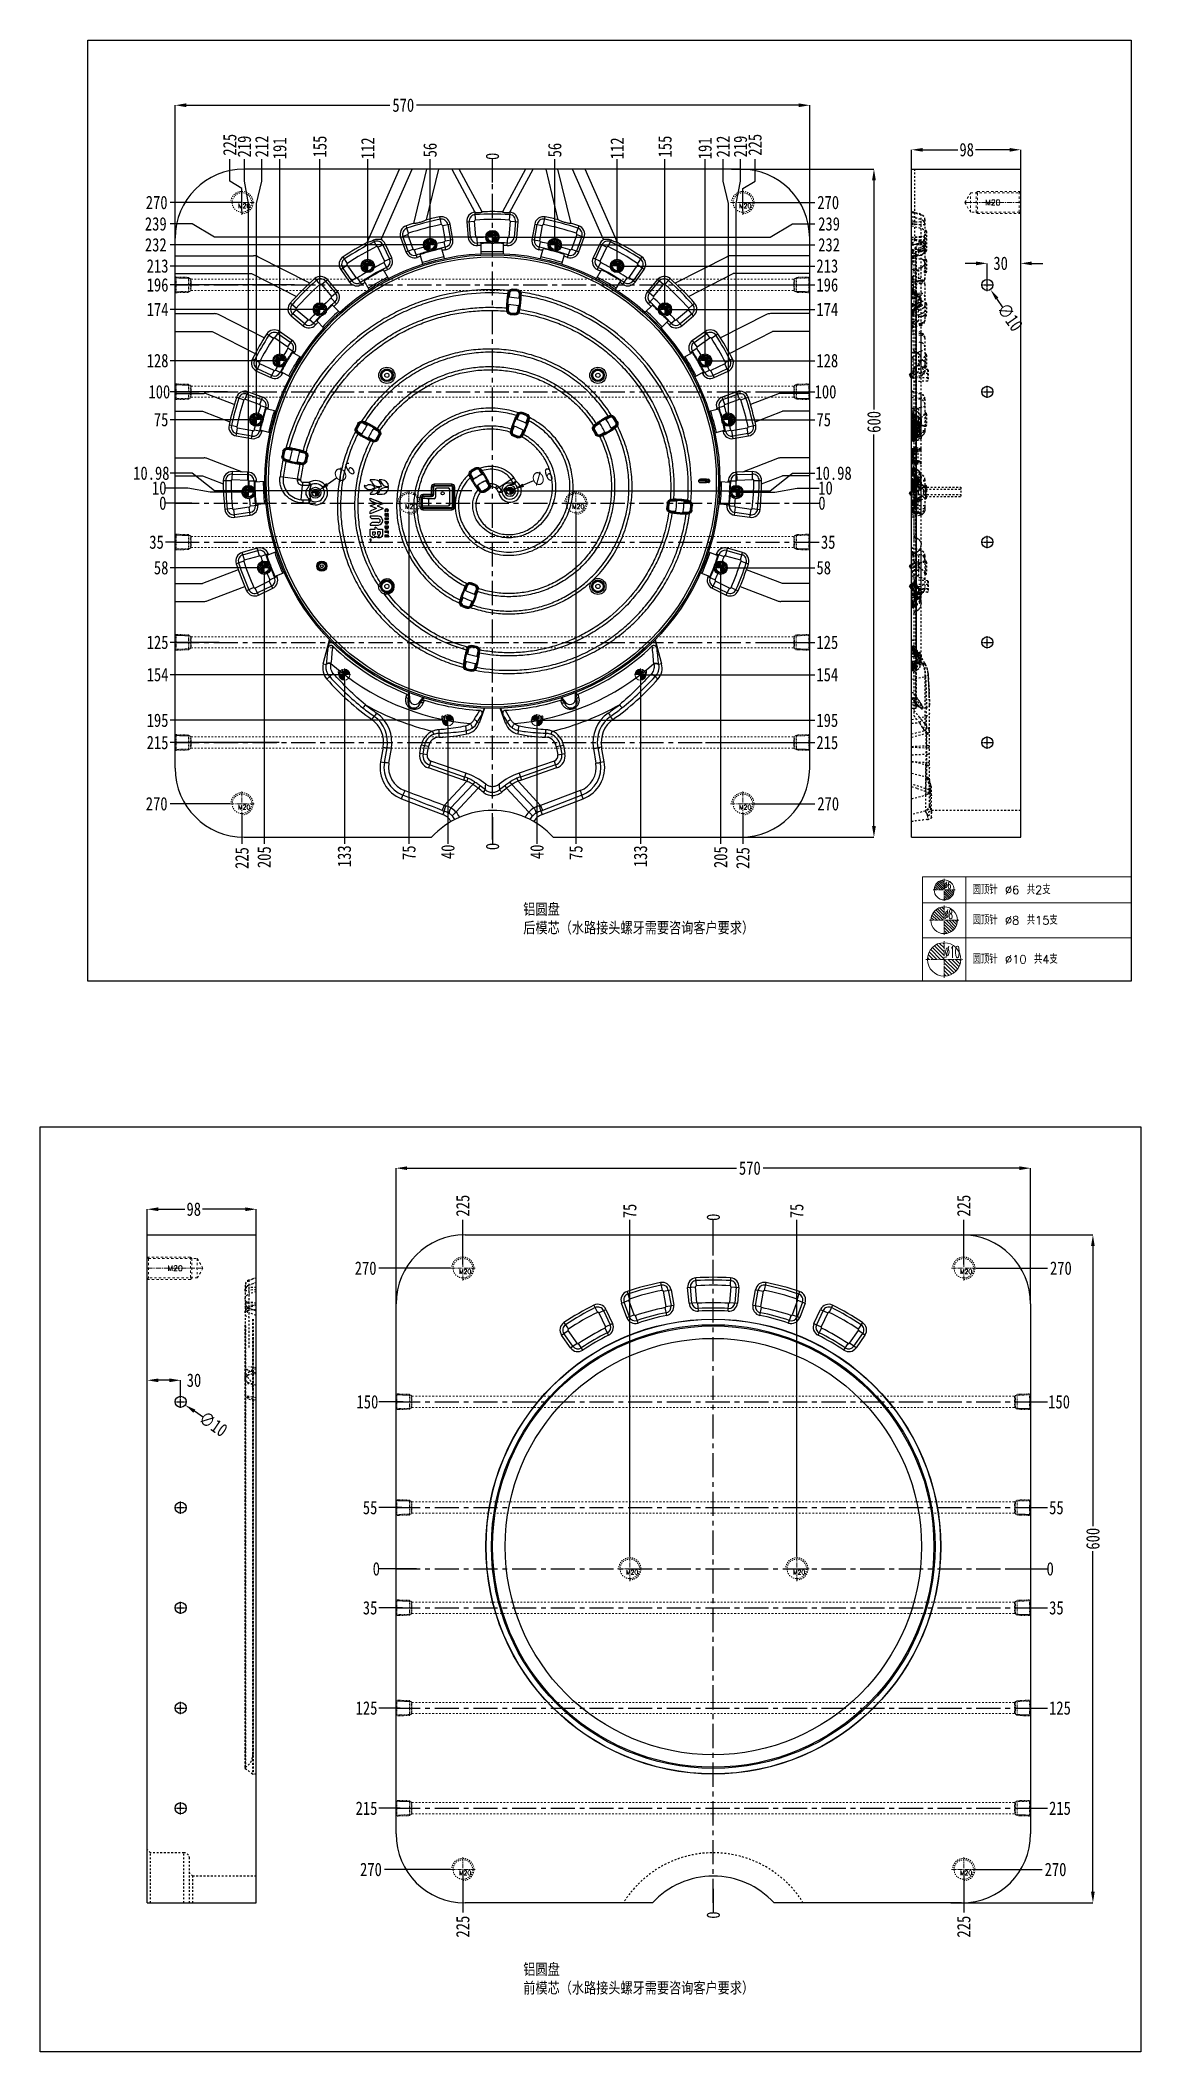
# Model space of a CAD drawing. Header units: millimetres. Extents: x 3400 to 4389, y -3437 to -1630.
import ezdxf
from ezdxf.enums import TextEntityAlignment as Align

# ---------------------------------------------------------------- set-up
doc = ezdxf.new("R2010")
doc.units = ezdxf.units.MM
doc.header["$LTSCALE"] = 16.335
doc.header["$PDMODE"] = 3
doc.header["$PDSIZE"] = 0.3125
doc.linetypes.add('CENTER', pattern=[0.6, 0.375, -0.075, 0.075, -0.075])
doc.linetypes.add('HIDDEN', pattern=[0.2, 0.1, -0.1])
doc.layers.get('0').update_dxf_attribs({"linetype": 'CONTINUOUS'})
doc.layers.get('Defpoints').update_dxf_attribs({"linetype": 'CONTINUOUS'})
for name, color, linetype, lineweight in [('cool', 153, 'HIDDEN', 9), ('epin', 13, 'CONTINUOUS', 9), ('screw', 33, 'CONTINUOUS', 13)]:
    doc.layers.add(name, color=color, linetype=linetype, lineweight=lineweight)
doc.layers.add('DEFAULT_2', color=8, linetype='HIDDEN')
doc.styles.get("Standard").update_dxf_attribs({"font": 'txt', "width": 0.8})
doc.styles.add('TXT', font='txt.shx', dxfattribs={"bigfont": 'gbcbig.shx'})
doc.styles.add('TXT05', font='txt.shx', dxfattribs={"width": 0.5, "bigfont": 'gbcbig.shx'})
doc.dimstyles.new('副本 STANDARD', dxfattribs={"dimtxt": 6, "dimasz": 4, "dimexe": 0, "dimexo": 0, "dimgap": 0, "dimtad": 0, "dimdsep": 46, "dimlunit": 6, "dimtxsty": 'Standard', "dimcen": 0, "dimclrd": 4, "dimclre": 4, "dimclrt": 6, "dimazin": 2, "dimtfac": 2, "dimtofl": 0, "dimtmove": 1, "dimatfit": 3, "dimfxl": 0, "dimtolj": 1, "dimtzin": 0, "dimarcsym": 0})

msp = doc.modelspace()

# ---------------------------------------------------------------- texts
at = {"char_height": 10, "width": 231.00041, "attachment_point": 1}
for s, insert in [('{\\fSimSun|b0|i0|c134|p2;铝圆盘\\P后模芯（水路接头螺牙需要咨询客户要求）}', (3833.919, -2405.375)), ('{\\fSimSun|b0|i0|c134|p2;铝圆盘\\P前模芯（水路接头螺牙需要咨询客户要求）}', (3833.919, -3357.467))]:
    msp.add_mtext(s, dxfattribs=dict(at, insert=insert))
at = {"layer": 'epin', "color": 6, "style": 'TXT'}
for s, p in [('圆顶针 %%c6 共2支', (4237.462, -2396.853)), ('圆顶针 %%c8 共15支', (4237.462, -2424.153)), ('圆顶针 %%c10 共4支', (4237.462, -2459.253))]:
    msp.add_text(s, height=7.5, dxfattribs=at).set_placement(p)
at = {"layer": 'screw', "color": 6, "linetype": 'HIDDEN', "ltscale": 1.243955, "style": 'TXT'}
for p in [(4255.672, -1775.761), (3521.139, -2732.861)]:
    msp.add_text('M20', height=5, dxfattribs=at).set_placement(p, align=Align.MIDDLE)

# ---------------------------------------------------------------- blocks, each defined once
blk = doc.blocks.new('*D341')
at = {"color": 4, "lineweight": -2}
for p, q in [((4182.7, -1745.8), (4182.7, -1728.4)), ((4192.7, -1728.4), (4224.2, -1728.4)), ((4270.7, -1728.4), (4240.2, -1728.4)), ((4280.7, -1745.8), (4280.7, -1728.4))]:
    blk.add_line(p, q, dxfattribs=at)
at = {"color": 4}
for points in [[(4192.7, -1726.8), (4192.7, -1730.1), (4182.7, -1728.4)], [(4270.7, -1726.8), (4270.7, -1730.1), (4280.7, -1728.4)]]:
    blk.add_solid(points, dxfattribs=at)
at = {"layer": 'Defpoints', "color": 0}
for p in [(4182.7, -1728.4), (4182.7, -1745.8), (4280.7, -1745.8)]:
    blk.add_point(p, dxfattribs=at)
at = {"color": 6, "insert": (4232.2, -1728.4), "char_height": 12, "attachment_point": 5}
blk.add_mtext('\\A1;98', dxfattribs=at)
blk = doc.blocks.new('*D345')
at = {"color": 4, "lineweight": -2}
blk.add_line((4265.1, -1870.2), (4259.3, -1862), dxfattribs=at)
at = {"color": 4}
blk.add_solid([(4260.7, -1861.1), (4258, -1863), (4253.6, -1853.9)], dxfattribs=at)
at = {"layer": 'Defpoints', "color": 0}
for p in [(4247.8, -1845.7), (4253.6, -1853.9)]:
    blk.add_point(p, dxfattribs=at)
at = {"color": 6, "insert": (4271.1, -1878.7), "char_height": 12, "attachment_point": 5, "rotation": 305.1239}
blk.add_mtext('\\A1;∅10', dxfattribs=at)
blk = doc.blocks.new('*D346')
at = {"color": 4, "lineweight": -2}
for p, q in [((4240.7, -1830.4), (4230.7, -1830.4)), ((4250.7, -1844.3), (4250.7, -1830.4)), ((4280.7, -1844.3), (4280.7, -1830.4)), ((4290.7, -1830.4), (4300.7, -1830.4))]:
    blk.add_line(p, q, dxfattribs=at)
at = {"color": 4}
for points in [[(4240.7, -1828.8), (4240.7, -1832.1), (4250.7, -1830.4)], [(4290.7, -1828.8), (4290.7, -1832.1), (4280.7, -1830.4)]]:
    blk.add_solid(points, dxfattribs=at)
at = {"layer": 'Defpoints', "color": 0}
for p in [(4280.7, -1830.4), (4250.7, -1844.3), (4280.7, -1844.3)]:
    blk.add_point(p, dxfattribs=at)
at = {"color": 6, "insert": (4262.7, -1830.4), "char_height": 12, "attachment_point": 5}
blk.add_mtext('\\A1;30', dxfattribs=at)
blk = doc.blocks.new('screw_m20_g')
at = {"layer": 'screw', "color": 1, "linetype": 'CENTER', "ltscale": 0.621977}
for p, q in [((-11, 0), (11, 0)), ((0, -11), (0, 11))]:
    blk.add_line(p, q, dxfattribs=at)
at = {"layer": 'screw', "color": 33, "linetype": 'HIDDEN', "ltscale": 0.621977}
blk.add_circle((0, 0), 8.75, dxfattribs=at)
at = {"layer": 'screw', "color": 92, "linetype": 'HIDDEN', "ltscale": 0.621977}
blk.add_arc((0, 0), 10, 270, 180, dxfattribs=at)
at = {"layer": 'screw', "color": 6, "style": 'TXT'}
blk.add_text('M20', height=4, dxfattribs=at).set_placement((-3.4, -5))
blk = doc.blocks.new('*D351')
at = {"color": 4, "lineweight": -2}
for p, q in [((3496.1, -2702.9), (3496.1, -2679.9)), ((3506.1, -2679.9), (3529.9, -2679.9)), ((3584.1, -2679.9), (3545.9, -2679.9)), ((3594.1, -2702.9), (3594.1, -2679.9))]:
    blk.add_line(p, q, dxfattribs=at)
at = {"color": 4}
for points in [[(3506.1, -2678.2), (3506.1, -2681.6), (3496.1, -2679.9)], [(3584.1, -2678.2), (3584.1, -2681.6), (3594.1, -2679.9)]]:
    blk.add_solid(points, dxfattribs=at)
at = {"layer": 'Defpoints', "color": 0}
for p in [(3496.1, -2679.9), (3496.1, -2702.9), (3594.1, -2702.9)]:
    blk.add_point(p, dxfattribs=at)
at = {"color": 6, "insert": (3537.9, -2679.9), "char_height": 12, "attachment_point": 5}
blk.add_mtext('\\A1;98', dxfattribs=at)
blk = doc.blocks.new('*D352')
at = {"color": 4, "lineweight": -2}
blk.add_line((3843.1, -2025.8), (3833.9, -2029.7), dxfattribs=at)
at = {"color": 4}
blk.add_solid([(3833.3, -2028.2), (3834.6, -2031.2), (3824.7, -2033.6)], dxfattribs=at)
at = {"layer": 'Defpoints', "color": 0}
for p in [(3819.2, -2036), (3824.7, -2033.6)]:
    blk.add_point(p, dxfattribs=at)
at = {"color": 6, "insert": (3850.5, -2022.7), "char_height": 12, "attachment_point": 5, "rotation": 22.995}
blk.add_mtext('\\A1;∅6', dxfattribs=at)
blk = doc.blocks.new('epin_ejp_10')
at = {"layer": 'epin'}
h = blk.add_hatch(dxfattribs=at)
h.set_pattern_fill('_ANSI31', color=123, scale=0.25, angle=90, style=0)
h.set_pattern_definition([(135, (-1645.23396, 6741.0989), (-0.56126601, -0.56126601), [])])
h.paths.add_polyline_path([(0, 5, 0.414214), (-5, 0), (0, 0)])
h.paths.add_polyline_path([(5, 0), (0, 0), (0, -5, 0.414214)])
at = {"layer": 'epin', "color": 1, "linetype": 'CENTER', "ltscale": 0.219913}
for p, q in [((-5.5, 0), (5.5, 0)), ((0, -5.5), (0, 5.5))]:
    blk.add_line(p, q, dxfattribs=at)
at = {"layer": 'epin'}
blk.add_circle((0, 0), 5, dxfattribs=at)
at = {"layer": 'epin', "color": 6, "style": 'TXT05', "width": 0.5}
blk.add_text('%%c10', height=3.5, dxfattribs=at).set_placement((0.2, 0.5))
blk = doc.blocks.new('epin_ejp_8')
at = {"layer": 'epin', "ltscale": 0.5}
h = blk.add_hatch(dxfattribs=at)
h.set_pattern_fill('_ANSI31', color=123, scale=0.2, angle=90, style=0)
h.set_pattern_definition([(135, (-3069.6252, 813.4417), (-0.4490128, -0.4490128), [])])
h.paths.add_polyline_path([(0, 4, 0.414214), (-4, 0), (0, 0)])
h.paths.add_polyline_path([(4, 0), (0, 0), (0, -4, 0.414214)])
at = {"layer": 'epin', "color": 1, "linetype": 'CENTER', "ltscale": 0.16}
for p, q in [((-4.4, 0), (4.4, 0)), ((0, -4.4), (0, 4.4))]:
    blk.add_line(p, q, dxfattribs=at)
at = {"layer": 'epin', "ltscale": 0.5}
blk.add_circle((0, 0), 4, dxfattribs=at)
at = {"layer": 'epin', "color": 6, "ltscale": 0.5, "style": 'TXT05', "width": 0.5}
blk.add_text('%%c8', height=2.8, dxfattribs=at).set_placement((0.16, 0.4))
blk = doc.blocks.new('epin_ejp_6')
at = {"layer": 'epin'}
h = blk.add_hatch(dxfattribs=at)
h.set_pattern_fill('_ANSI31', color=123, scale=0.15, angle=90, style=0)
h.set_pattern_definition([(135, (-3821.95605, -37.62943), (-0.336759605, -0.336759605), [])])
h.paths.add_polyline_path([(0, 3, 0.4142136), (-3, 0), (0, 0)])
h.paths.add_polyline_path([(3, 0), (0, 0), (0, -3, 0.4142136)])
at = {"layer": 'epin', "color": 1, "linetype": 'CENTER', "ltscale": 0.186593}
for p, q in [((-3.3, 0), (3.3, 0)), ((0, -3.3), (0, 3.3))]:
    blk.add_line(p, q, dxfattribs=at)
at = {"layer": 'epin'}
blk.add_circle((0, 0), 3, dxfattribs=at)
at = {"layer": 'epin', "color": 6, "style": 'TXT05', "width": 0.5}
blk.add_text('%%c6', height=2.1, dxfattribs=at).set_placement((0.995, 1.35), align=Align.MIDDLE)
blk = doc.blocks.new('cool_jt_f12')
at = {"layer": 'cool', "ltscale": 0.3}
for p, q in [((0, 7.0785), (0.856, 6.2225)), ((0, 7.0785), (12, 6.7035)), ((0.856, 6.2225), (0.856, -6.2225)), ((13.5, 5.827375), (0.856, 6.2225)), ((0.856, 6.2225), (13.5, 5.827375)), ((12, 6.7035), (12.856, 5.8475)), ((12, 6.7035), (12, -6.7035)), ((14.327375, 5), (13.5, 5.827375)), ((13.5, -5.827375), (13.5, 5.827375)), ((14.327375, -5), (14.327375, 5)), ((0.856, -6.2225), (0, -7.0785)), ((0, -7.0785), (12, -6.7035)), ((0.856, -6.2225), (13.5, -5.827375)), ((12, -6.7035), (12.856, -5.8475)), ((13.5, -5.827375), (14.327375, -5))]:
    blk.add_line(p, q, dxfattribs=at)
blk = doc.blocks.new('1')
at = {"color": 1, "linetype": 'CENTER', "ltscale": 3.545271}
blk.add_line((3521.2, -188.3), (4091.2, -188.3), dxfattribs=at)
at = {"layer": 'cool', "ltscale": 0.932966}
for p, q in [((3535.5, -183.3), (4076.8, -183.3)), ((3535.5, -193.3), (4076.8, -193.3))]:
    blk.add_line(p, q, dxfattribs=at)
blk.add_blockref('cool_jt_f12', (3521.2, -188.3), dxfattribs=at)
at = {"layer": 'cool', "ltscale": 0.932966, "rotation": 180}
blk.add_blockref('cool_jt_f12', (4091.2, -188.3), dxfattribs=at)
blk = doc.blocks.new('*D353')
at = {"color": 4, "lineweight": -2}
blk.add_line((3666.1, -2023.2), (3657.9, -2029), dxfattribs=at)
at = {"color": 4}
blk.add_solid([(3656.9, -2027.6), (3658.8, -2030.3), (3649.7, -2034.7)], dxfattribs=at)
at = {"layer": 'Defpoints', "color": 0}
for p in [(3644.8, -2038.1), (3649.7, -2034.7)]:
    blk.add_point(p, dxfattribs=at)
at = {"color": 6, "insert": (3672.6, -2018.6), "char_height": 12, "attachment_point": 5, "rotation": 34.929}
blk.add_mtext('\\A1;∅6', dxfattribs=at)
blk = doc.blocks.new('*D354')
at = {"color": 4, "lineweight": -2}
blk.add_line((3546.8, -2866.9), (3538.5, -2861.3), dxfattribs=at)
at = {"color": 4}
blk.add_solid([(3539.4, -2859.9), (3537.6, -2862.7), (3530.2, -2855.7)], dxfattribs=at)
at = {"layer": 'Defpoints', "color": 0}
for p in [(3522, -2850), (3530.2, -2855.7)]:
    blk.add_point(p, dxfattribs=at)
at = {"color": 6, "insert": (3555.4, -2872.8), "char_height": 12, "attachment_point": 5, "rotation": 325.7395}
blk.add_mtext('\\A1;∅10', dxfattribs=at)
blk = doc.blocks.new('*D355')
at = {"color": 4, "lineweight": -2}
for p, q in [((3496.1, -2847.4), (3496.1, -2833.5)), ((3516.1, -2833.5), (3506.1, -2833.5)), ((3526.1, -2847.4), (3526.1, -2833.5))]:
    blk.add_line(p, q, dxfattribs=at)
at = {"color": 4}
for points in [[(3506.1, -2831.9), (3506.1, -2835.2), (3496.1, -2833.5)], [(3516.1, -2831.9), (3516.1, -2835.2), (3526.1, -2833.5)]]:
    blk.add_solid(points, dxfattribs=at)
at = {"layer": 'Defpoints', "color": 0}
for p in [(3496.1, -2833.5), (3496.1, -2847.4), (3526.1, -2847.4)]:
    blk.add_point(p, dxfattribs=at)
at = {"color": 6, "insert": (3538.1, -2833.5), "char_height": 12, "attachment_point": 5}
blk.add_mtext('\\A1;30', dxfattribs=at)
blk = doc.blocks.new('*D356')
at = {"color": 4, "lineweight": -2}
blk.add_line((4271.1, -3002.9), (4304.8, -3002.9), dxfattribs=at)
at = {"layer": 'Defpoints', "color": 0}
for p in [(4004.6, -3002.9), (4271.1, -3002.9), (4304.8, -3002.9)]:
    blk.add_point(p, dxfattribs=at)
at = {"color": 6, "insert": (4307.2, -3002.9), "char_height": 12, "attachment_point": 5}
blk.add_mtext('\\A1;0', dxfattribs=at)
blk = doc.blocks.new('*D357')
at = {"color": 4, "lineweight": -2}
blk.add_line((4284.5, -2947.9), (4304.8, -2947.9), dxfattribs=at)
at = {"layer": 'Defpoints', "color": 0}
for p in [(4284.5, -2947.9), (4304.8, -2947.9), (4004.6, -3002.9)]:
    blk.add_point(p, dxfattribs=at)
at = {"color": 6, "insert": (4312.8, -2947.9), "char_height": 12, "attachment_point": 5}
blk.add_mtext('\\A1;55', dxfattribs=at)
blk = doc.blocks.new('*D358')
at = {"color": 4, "lineweight": -2}
blk.add_line((4283.1, -2852.9), (4304.8, -2852.9), dxfattribs=at)
at = {"layer": 'Defpoints', "color": 0}
for p in [(4283.1, -2852.9), (4304.8, -2852.9), (4004.6, -3002.9)]:
    blk.add_point(p, dxfattribs=at)
at = {"color": 6, "insert": (4315.2, -2852.9), "char_height": 12, "attachment_point": 5}
blk.add_mtext('\\A1;150', dxfattribs=at)
blk = doc.blocks.new('*D359')
at = {"color": 4, "lineweight": -2}
blk.add_line((4240.6, -2732.9), (4304.8, -2732.9), dxfattribs=at)
at = {"layer": 'Defpoints', "color": 0}
for p in [(4240.6, -2732.9), (4304.8, -2732.9), (4004.6, -3002.9)]:
    blk.add_point(p, dxfattribs=at)
at = {"color": 6, "insert": (4316.8, -2732.9), "char_height": 12, "attachment_point": 5}
blk.add_mtext('\\A1;270', dxfattribs=at)
blk = doc.blocks.new('*D360')
at = {"color": 4, "lineweight": -2}
blk.add_line((4283.7, -3037.9), (4304.8, -3037.9), dxfattribs=at)
at = {"layer": 'Defpoints', "color": 0}
for p in [(4004.6, -3002.9), (4283.7, -3037.9), (4304.8, -3037.9)]:
    blk.add_point(p, dxfattribs=at)
at = {"color": 6, "insert": (4312.8, -3037.9), "char_height": 12, "attachment_point": 5}
blk.add_mtext('\\A1;35', dxfattribs=at)
blk = doc.blocks.new('*D361')
at = {"color": 4, "lineweight": -2}
blk.add_line((4285.7, -3127.9), (4304.8, -3127.9), dxfattribs=at)
at = {"layer": 'Defpoints', "color": 0}
for p in [(4004.6, -3002.9), (4285.7, -3127.9), (4304.8, -3127.9)]:
    blk.add_point(p, dxfattribs=at)
at = {"color": 6, "insert": (4316, -3127.9), "char_height": 12, "attachment_point": 5}
blk.add_mtext('\\A1;125', dxfattribs=at)
blk = doc.blocks.new('*D362')
at = {"color": 4, "lineweight": -2}
blk.add_line((4285.8, -3217.9), (4304.8, -3217.9), dxfattribs=at)
at = {"layer": 'Defpoints', "color": 0}
for p in [(4004.6, -3002.9), (4285.8, -3217.9), (4304.8, -3217.9)]:
    blk.add_point(p, dxfattribs=at)
at = {"color": 6, "insert": (4316, -3217.9), "char_height": 12, "attachment_point": 5}
blk.add_mtext('\\A1;215', dxfattribs=at)
blk = doc.blocks.new('*D364')
at = {"color": 4, "lineweight": -2}
blk.add_line((4240.6, -3272.9), (4300, -3272.9), dxfattribs=at)
at = {"layer": 'Defpoints', "color": 0}
for p in [(4004.6, -3002.9), (4240.6, -3272.9), (4300, -3272.9)]:
    blk.add_point(p, dxfattribs=at)
at = {"color": 6, "insert": (4312, -3272.9), "char_height": 12, "attachment_point": 5}
blk.add_mtext('\\A1;270', dxfattribs=at)
blk = doc.blocks.new('*D365')
at = {"color": 4, "lineweight": -2}
blk.add_line((4079.6, -2991.9), (4079.6, -2689.5), dxfattribs=at)
at = {"layer": 'Defpoints', "color": 0}
for p in [(4079.6, -2689.5), (4079.6, -2991.9), (4004.6, -3002.9)]:
    blk.add_point(p, dxfattribs=at)
at = {"color": 6, "insert": (4079.6, -2681.5), "char_height": 12, "attachment_point": 5, "rotation": 90}
blk.add_mtext('\\A1;75', dxfattribs=at)
blk = doc.blocks.new('*D366')
at = {"color": 4, "lineweight": -2}
blk.add_line((4004.6, -2721.5), (4004.6, -2689.5), dxfattribs=at)
at = {"layer": 'Defpoints', "color": 0}
for p in [(4004.6, -2689.5), (4004.6, -2721.5), (4004.6, -3002.9)]:
    blk.add_point(p, dxfattribs=at)
at = {"color": 6, "insert": (4004.6, -2687.1), "char_height": 12, "attachment_point": 5, "rotation": 90}
blk.add_mtext('\\A1;0', dxfattribs=at)
blk = doc.blocks.new('*D368')
at = {"color": 4, "lineweight": -2}
blk.add_line((4229.6, -2729.4), (4229.6, -2689.5), dxfattribs=at)
at = {"layer": 'Defpoints', "color": 0}
for p in [(4229.6, -2689.5), (4229.6, -2729.4), (4004.6, -3002.9)]:
    blk.add_point(p, dxfattribs=at)
at = {"color": 6, "insert": (4229.6, -2676.7), "char_height": 12, "attachment_point": 5, "rotation": 90}
blk.add_mtext('\\A1;225', dxfattribs=at)
blk = doc.blocks.new('*D369')
at = {"color": 4, "lineweight": -2}
for p, q in [((3719.6, -2764.9), (3719.6, -2643)), ((3729.6, -2643), (4025.4, -2643)), ((4279.6, -2643), (4049.4, -2643)), ((4289.6, -2764.9), (4289.6, -2643))]:
    blk.add_line(p, q, dxfattribs=at)
at = {"color": 4}
for points in [[(3729.6, -2641.4), (3729.6, -2644.7), (3719.6, -2643)], [(4279.6, -2641.4), (4279.6, -2644.7), (4289.6, -2643)]]:
    blk.add_solid(points, dxfattribs=at)
at = {"layer": 'Defpoints', "color": 0}
for p in [(3719.6, -2643), (3719.6, -2764.9), (4289.6, -2764.9)]:
    blk.add_point(p, dxfattribs=at)
at = {"color": 6, "insert": (4037.4, -2643), "char_height": 12, "attachment_point": 5}
blk.add_mtext('\\A1;570', dxfattribs=at)
blk = doc.blocks.new('*D370')
at = {"color": 4, "lineweight": -2}
for p, q in [((4209.6, -2702.9), (4345.6, -2702.9)), ((4345.6, -2712.9), (4345.6, -2964.6)), ((4345.6, -3292.9), (4345.6, -2987)), ((4218.1, -3302.9), (4345.6, -3302.9))]:
    blk.add_line(p, q, dxfattribs=at)
at = {"color": 4}
for points in [[(4343.9, -2712.9), (4347.2, -2712.9), (4345.6, -2702.9)], [(4343.9, -3292.9), (4347.2, -3292.9), (4345.6, -3302.9)]]:
    blk.add_solid(points, dxfattribs=at)
at = {"layer": 'Defpoints', "color": 0}
for p in [(4209.6, -2702.9), (4218.1, -3302.9), (4345.6, -3302.9)]:
    blk.add_point(p, dxfattribs=at)
at = {"color": 6, "insert": (4345.6, -2975.8), "char_height": 12, "attachment_point": 5, "rotation": 90}
blk.add_mtext('\\A1;600', dxfattribs=at)
blk = doc.blocks.new('*D371')
at = {"color": 4, "lineweight": -2}
blk.add_line((4004.6, -3290.1), (4004.6, -3311.4), dxfattribs=at)
at = {"layer": 'Defpoints', "color": 0}
for p in [(4004.6, -3002.9), (4004.6, -3290.1), (4004.6, -3311.4)]:
    blk.add_point(p, dxfattribs=at)
at = {"color": 6, "insert": (4004.6, -3313.8), "char_height": 12, "attachment_point": 5, "rotation": 90}
blk.add_mtext('\\A1;0', dxfattribs=at)
blk = doc.blocks.new('*D372')
at = {"color": 4, "lineweight": -2}
blk.add_line((4229.6, -3272.9), (4229.6, -3311.4), dxfattribs=at)
at = {"layer": 'Defpoints', "color": 0}
for p in [(4004.6, -3002.9), (4229.6, -3272.9), (4229.6, -3311.4)]:
    blk.add_point(p, dxfattribs=at)
at = {"color": 6, "insert": (4229.6, -3324.2), "char_height": 12, "attachment_point": 5, "rotation": 90}
blk.add_mtext('\\A1;225', dxfattribs=at)
blk = doc.blocks.new('*D373')
at = {"color": 4, "lineweight": -2}
blk.add_line((3738, -3002.9), (3704.3, -3002.9), dxfattribs=at)
at = {"layer": 'Defpoints', "color": 0}
for p in [(3704.3, -3002.9), (3738, -3002.9), (4004.6, -3002.9)]:
    blk.add_point(p, dxfattribs=at)
at = {"color": 6, "insert": (3701.9, -3002.9), "char_height": 12, "attachment_point": 5}
blk.add_mtext('\\A1;0', dxfattribs=at)
blk = doc.blocks.new('*D377')
at = {"color": 4, "lineweight": -2}
blk.add_line((3724.7, -2947.9), (3704.3, -2947.9), dxfattribs=at)
at = {"layer": 'Defpoints', "color": 0}
for p in [(3704.3, -2947.9), (3724.7, -2947.9), (4004.6, -3002.9)]:
    blk.add_point(p, dxfattribs=at)
at = {"color": 6, "insert": (3696.3, -2947.9), "char_height": 12, "attachment_point": 5}
blk.add_mtext('\\A1;55', dxfattribs=at)
blk = doc.blocks.new('*D378')
at = {"color": 4, "lineweight": -2}
blk.add_line((3726, -2852.9), (3704.3, -2852.9), dxfattribs=at)
at = {"layer": 'Defpoints', "color": 0}
for p in [(3704.3, -2852.9), (3726, -2852.9), (4004.6, -3002.9)]:
    blk.add_point(p, dxfattribs=at)
at = {"color": 6, "insert": (3693.9, -2852.9), "char_height": 12, "attachment_point": 5}
blk.add_mtext('\\A1;150', dxfattribs=at)
blk = doc.blocks.new('*D379')
at = {"color": 4, "lineweight": -2}
blk.add_line((3768.6, -2732.9), (3704.3, -2732.9), dxfattribs=at)
at = {"layer": 'Defpoints', "color": 0}
for p in [(3704.3, -2732.9), (3768.6, -2732.9), (4004.6, -3002.9)]:
    blk.add_point(p, dxfattribs=at)
at = {"color": 6, "insert": (3692.3, -2732.9), "char_height": 12, "attachment_point": 5}
blk.add_mtext('\\A1;270', dxfattribs=at)
blk = doc.blocks.new('*D380')
at = {"color": 4, "lineweight": -2}
blk.add_line((3725.5, -3037.9), (3704.3, -3037.9), dxfattribs=at)
at = {"layer": 'Defpoints', "color": 0}
for p in [(4004.6, -3002.9), (3704.3, -3037.9), (3725.5, -3037.9)]:
    blk.add_point(p, dxfattribs=at)
at = {"color": 6, "insert": (3696.3, -3037.9), "char_height": 12, "attachment_point": 5}
blk.add_mtext('\\A1;35', dxfattribs=at)
blk = doc.blocks.new('*D381')
at = {"color": 4, "lineweight": -2}
blk.add_line((3723.4, -3127.9), (3704.3, -3127.9), dxfattribs=at)
at = {"layer": 'Defpoints', "color": 0}
for p in [(4004.6, -3002.9), (3704.3, -3127.9), (3723.4, -3127.9)]:
    blk.add_point(p, dxfattribs=at)
at = {"color": 6, "insert": (3693.1, -3127.9), "char_height": 12, "attachment_point": 5}
blk.add_mtext('\\A1;125', dxfattribs=at)
blk = doc.blocks.new('*D382')
at = {"color": 4, "lineweight": -2}
blk.add_line((3723.4, -3217.9), (3704.3, -3217.9), dxfattribs=at)
at = {"layer": 'Defpoints', "color": 0}
for p in [(4004.6, -3002.9), (3704.3, -3217.9), (3723.4, -3217.9)]:
    blk.add_point(p, dxfattribs=at)
at = {"color": 6, "insert": (3693.1, -3217.9), "char_height": 12, "attachment_point": 5}
blk.add_mtext('\\A1;215', dxfattribs=at)
blk = doc.blocks.new('*D374')
at = {"color": 4, "lineweight": -2}
blk.add_line((3768.6, -3272.9), (3709.1, -3272.9), dxfattribs=at)
at = {"layer": 'Defpoints', "color": 0}
for p in [(4004.6, -3002.9), (3709.1, -3272.9), (3768.6, -3272.9)]:
    blk.add_point(p, dxfattribs=at)
at = {"color": 6, "insert": (3697.1, -3272.9), "char_height": 12, "attachment_point": 5}
blk.add_mtext('\\A1;270', dxfattribs=at)
blk = doc.blocks.new('*D375')
at = {"color": 4, "lineweight": -2}
blk.add_line((3929.6, -2991.9), (3929.6, -2689.5), dxfattribs=at)
at = {"layer": 'Defpoints', "color": 0}
for p in [(3929.6, -2689.5), (3929.6, -2991.9), (4004.6, -3002.9)]:
    blk.add_point(p, dxfattribs=at)
at = {"color": 6, "insert": (3929.6, -2681.5), "char_height": 12, "attachment_point": 5, "rotation": 90}
blk.add_mtext('\\A1;75', dxfattribs=at)
blk = doc.blocks.new('*D383')
at = {"color": 4, "lineweight": -2}
blk.add_line((3779.6, -2729.4), (3779.6, -2689.5), dxfattribs=at)
at = {"layer": 'Defpoints', "color": 0}
for p in [(3779.6, -2689.5), (3779.6, -2729.4), (4004.6, -3002.9)]:
    blk.add_point(p, dxfattribs=at)
at = {"color": 6, "insert": (3779.6, -2676.7), "char_height": 12, "attachment_point": 5, "rotation": 90}
blk.add_mtext('\\A1;225', dxfattribs=at)
blk = doc.blocks.new('*D376')
at = {"color": 4, "lineweight": -2}
blk.add_line((3779.6, -3272.9), (3779.6, -3311.4), dxfattribs=at)
at = {"layer": 'Defpoints', "color": 0}
for p in [(4004.6, -3002.9), (3779.6, -3272.9), (3779.6, -3311.4)]:
    blk.add_point(p, dxfattribs=at)
at = {"color": 6, "insert": (3779.6, -3324.2), "char_height": 12, "attachment_point": 5, "rotation": 90}
blk.add_mtext('\\A1;225', dxfattribs=at)
blk = doc.blocks.new('*D384')
at = {"color": 4, "lineweight": -2}
blk.add_line((4076, -2045.8), (4099.8, -2045.8), dxfattribs=at)
at = {"layer": 'Defpoints', "color": 0}
for p in [(3806.2, -2045.8), (4076, -2045.8), (4099.8, -2045.8)]:
    blk.add_point(p, dxfattribs=at)
at = {"color": 6, "insert": (4102.2, -2045.8), "char_height": 12, "attachment_point": 5}
blk.add_mtext('\\A1;0', dxfattribs=at)
blk = doc.blocks.new('*D385')
at = {"color": 4, "lineweight": -2}
blk.add_line((4090.3, -2080.8), (4099.8, -2080.8), dxfattribs=at)
at = {"layer": 'Defpoints', "color": 0}
for p in [(3806.2, -2045.8), (4090.3, -2080.8), (4099.8, -2080.8)]:
    blk.add_point(p, dxfattribs=at)
at = {"color": 6, "insert": (4107.8, -2080.8), "char_height": 12, "attachment_point": 5}
blk.add_mtext('\\A1;35', dxfattribs=at)
blk = doc.blocks.new('*D386')
at = {"color": 4, "lineweight": -2}
for p, q in [((4029.6, -2035.8), (4059.8, -2035.8)), ((4059.8, -2035.8), (4079.8, -2032.2)), ((4079.8, -2032.2), (4099.8, -2032.2))]:
    blk.add_line(p, q, dxfattribs=at)
at = {"layer": 'Defpoints', "color": 0}
for p in [(4029.6, -2035.8), (4099.8, -2032.2), (3806.2, -2045.8)]:
    blk.add_point(p, dxfattribs=at)
at = {"color": 6, "insert": (4105.4, -2032.2), "char_height": 12, "attachment_point": 5}
blk.add_mtext('\\A1;10', dxfattribs=at)
blk = doc.blocks.new('*D387')
at = {"color": 4, "lineweight": -2}
for p, q in [((4055.8, -2034.8), (4075.8, -2018.9)), ((4075.8, -2018.9), (4095.8, -2018.9)), ((3824.6, -2034.8), (4055.8, -2034.8))]:
    blk.add_line(p, q, dxfattribs=at)
at = {"layer": 'Defpoints', "color": 0}
for p in [(4095.8, -2018.9), (3824.6, -2034.8), (3806.2, -2045.8)]:
    blk.add_point(p, dxfattribs=at)
at = {"color": 6, "insert": (4112.6, -2018.9), "char_height": 12, "attachment_point": 5}
blk.add_mtext('\\A1;10.98', dxfattribs=at)
blk = doc.blocks.new('*D388')
at = {"color": 4, "lineweight": -2}
blk.add_line((4022.6, -1970.8), (4095.8, -1970.8), dxfattribs=at)
at = {"layer": 'Defpoints', "color": 0}
for p in [(4022.6, -1970.8), (4095.8, -1970.8), (3806.2, -2045.8)]:
    blk.add_point(p, dxfattribs=at)
at = {"color": 6, "insert": (4103.8, -1970.8), "char_height": 12, "attachment_point": 5}
blk.add_mtext('\\A1;75', dxfattribs=at)
blk = doc.blocks.new('*D389')
at = {"color": 4, "lineweight": -2}
blk.add_line((4044.2, -1945.8), (4095.8, -1945.8), dxfattribs=at)
at = {"layer": 'Defpoints', "color": 0}
for p in [(4044.2, -1945.8), (4095.8, -1945.8), (3806.2, -2045.8)]:
    blk.add_point(p, dxfattribs=at)
at = {"color": 6, "insert": (4105.4, -1945.8), "char_height": 12, "attachment_point": 5}
blk.add_mtext('\\A1;100', dxfattribs=at)
blk = doc.blocks.new('*D390')
at = {"color": 4, "lineweight": -2}
blk.add_line((4001.2, -1917.8), (4095.8, -1917.8), dxfattribs=at)
at = {"layer": 'Defpoints', "color": 0}
for p in [(4001.2, -1917.8), (4095.8, -1917.8), (3806.2, -2045.8)]:
    blk.add_point(p, dxfattribs=at)
at = {"color": 6, "insert": (4107, -1917.8), "char_height": 12, "attachment_point": 5}
blk.add_mtext('\\A1;128', dxfattribs=at)
blk = doc.blocks.new('*D391')
at = {"color": 4, "lineweight": -2}
blk.add_line((3965.6, -1871.8), (4095.8, -1871.8), dxfattribs=at)
at = {"layer": 'Defpoints', "color": 0}
for p in [(3965.6, -1871.8), (4095.8, -1871.8), (3806.2, -2045.8)]:
    blk.add_point(p, dxfattribs=at)
at = {"color": 6, "insert": (4107, -1871.8), "char_height": 12, "attachment_point": 5}
blk.add_mtext('\\A1;174', dxfattribs=at)
blk = doc.blocks.new('*D392')
at = {"color": 4, "lineweight": -2}
blk.add_line((3983.8, -1849.8), (4095.8, -1849.8), dxfattribs=at)
at = {"layer": 'Defpoints', "color": 0}
for p in [(3983.8, -1849.8), (4095.8, -1849.8), (3806.2, -2045.8)]:
    blk.add_point(p, dxfattribs=at)
at = {"color": 6, "insert": (4107, -1849.8), "char_height": 12, "attachment_point": 5}
blk.add_mtext('\\A1;196', dxfattribs=at)
blk = doc.blocks.new('*D393')
at = {"color": 4, "lineweight": -2}
blk.add_line((3922.6, -1832.8), (4095.8, -1832.8), dxfattribs=at)
at = {"layer": 'Defpoints', "color": 0}
for p in [(3922.6, -1832.8), (4095.8, -1832.8), (3806.2, -2045.8)]:
    blk.add_point(p, dxfattribs=at)
at = {"color": 6, "insert": (4107, -1832.8), "char_height": 12, "attachment_point": 5}
blk.add_mtext('\\A1;213', dxfattribs=at)
blk = doc.blocks.new('*D394')
at = {"color": 4, "lineweight": -2}
blk.add_line((3866.6, -1813.8), (4095.8, -1813.8), dxfattribs=at)
at = {"layer": 'Defpoints', "color": 0}
for p in [(3866.6, -1813.8), (4095.8, -1813.8), (3806.2, -2045.8)]:
    blk.add_point(p, dxfattribs=at)
at = {"color": 6, "insert": (4108.6, -1813.8), "char_height": 12, "attachment_point": 5}
blk.add_mtext('\\A1;232', dxfattribs=at)
blk = doc.blocks.new('*D395')
at = {"color": 4, "lineweight": -2}
for p, q in [((4055.8, -1806.8), (4075.8, -1795)), ((4075.8, -1795), (4095.8, -1795)), ((3810.6, -1806.8), (4055.8, -1806.8))]:
    blk.add_line(p, q, dxfattribs=at)
at = {"layer": 'Defpoints', "color": 0}
for p in [(4095.8, -1795), (3810.6, -1806.8), (3806.2, -2045.8)]:
    blk.add_point(p, dxfattribs=at)
at = {"color": 6, "insert": (4108.6, -1795), "char_height": 12, "attachment_point": 5}
blk.add_mtext('\\A1;239', dxfattribs=at)
blk = doc.blocks.new('*D396')
at = {"color": 4, "lineweight": -2}
blk.add_line((4031.2, -1775.8), (4095.8, -1775.8), dxfattribs=at)
at = {"layer": 'Defpoints', "color": 0}
for p in [(4031.2, -1775.8), (4095.8, -1775.8), (3806.2, -2045.8)]:
    blk.add_point(p, dxfattribs=at)
at = {"color": 6, "insert": (4107.8, -1775.8), "char_height": 12, "attachment_point": 5}
blk.add_mtext('\\A1;270', dxfattribs=at)
blk = doc.blocks.new('*D397')
at = {"color": 4, "lineweight": -2}
blk.add_line((4015.6, -2103.8), (4095.8, -2103.8), dxfattribs=at)
at = {"layer": 'Defpoints', "color": 0}
for p in [(3806.2, -2045.8), (4015.6, -2103.8), (4095.8, -2103.8)]:
    blk.add_point(p, dxfattribs=at)
at = {"color": 6, "insert": (4103.8, -2103.8), "char_height": 12, "attachment_point": 5}
blk.add_mtext('\\A1;58', dxfattribs=at)
blk = doc.blocks.new('*D398')
at = {"color": 4, "lineweight": -2}
blk.add_line((4051.7, -2170.8), (4095.8, -2170.8), dxfattribs=at)
at = {"layer": 'Defpoints', "color": 0}
for p in [(3806.2, -2045.8), (4051.7, -2170.8), (4095.8, -2170.8)]:
    blk.add_point(p, dxfattribs=at)
at = {"color": 6, "insert": (4107, -2170.8), "char_height": 12, "attachment_point": 5}
blk.add_mtext('\\A1;125', dxfattribs=at)
blk = doc.blocks.new('*D399')
at = {"color": 4, "lineweight": -2}
blk.add_line((3944.7, -2199.8), (4095.8, -2199.8), dxfattribs=at)
at = {"layer": 'Defpoints', "color": 0}
for p in [(3806.2, -2045.8), (3944.7, -2199.8), (4095.8, -2199.8)]:
    blk.add_point(p, dxfattribs=at)
at = {"color": 6, "insert": (4107, -2199.8), "char_height": 12, "attachment_point": 5}
blk.add_mtext('\\A1;154', dxfattribs=at)
blk = doc.blocks.new('*D400')
at = {"color": 4, "lineweight": -2}
blk.add_line((3851.7, -2240.8), (4095.8, -2240.8), dxfattribs=at)
at = {"layer": 'Defpoints', "color": 0}
for p in [(3806.2, -2045.8), (3851.7, -2240.8), (4095.8, -2240.8)]:
    blk.add_point(p, dxfattribs=at)
at = {"color": 6, "insert": (4107, -2240.8), "char_height": 12, "attachment_point": 5}
blk.add_mtext('\\A1;195', dxfattribs=at)
blk = doc.blocks.new('*D401')
at = {"color": 4, "lineweight": -2}
blk.add_line((3997.6, -2260.8), (4095.8, -2260.8), dxfattribs=at)
at = {"layer": 'Defpoints', "color": 0}
for p in [(3806.2, -2045.8), (3997.6, -2260.8), (4095.8, -2260.8)]:
    blk.add_point(p, dxfattribs=at)
at = {"color": 6, "insert": (4107, -2260.8), "char_height": 12, "attachment_point": 5}
blk.add_mtext('\\A1;215', dxfattribs=at)
blk = doc.blocks.new('*D402')
at = {"color": 4, "lineweight": -2}
blk.add_line((4042.2, -2315.8), (4095.8, -2315.8), dxfattribs=at)
at = {"layer": 'Defpoints', "color": 0}
for p in [(3806.2, -2045.8), (4042.2, -2315.8), (4095.8, -2315.8)]:
    blk.add_point(p, dxfattribs=at)
at = {"color": 6, "insert": (4107.8, -2315.8), "char_height": 12, "attachment_point": 5}
blk.add_mtext('\\A1;270', dxfattribs=at)
blk = doc.blocks.new('*D403')
at = {"color": 4, "lineweight": -2}
for p, q in [((3806.2, -2327.7), (3806.2, -2347.7)), ((3806.2, -2347.7), (3806.3, -2331.7)), ((3806.3, -2331.7), (3806.3, -2351.7))]:
    blk.add_line(p, q, dxfattribs=at)
at = {"layer": 'Defpoints', "color": 0}
for p in [(3806.2, -2045.8), (3806.2, -2327.7), (3806.3, -2351.7)]:
    blk.add_point(p, dxfattribs=at)
at = {"color": 6, "insert": (3806.3, -2354.1), "char_height": 12, "attachment_point": 5, "rotation": 90}
blk.add_mtext('\\A1;0', dxfattribs=at)
blk = doc.blocks.new('*D404')
at = {"color": 4, "lineweight": -2}
blk.add_line((3846.2, -2246.3), (3846.2, -2351.7), dxfattribs=at)
at = {"layer": 'Defpoints', "color": 0}
for p in [(3806.2, -2045.8), (3846.2, -2246.3), (3846.2, -2351.7)]:
    blk.add_point(p, dxfattribs=at)
at = {"color": 6, "insert": (3846.2, -2358.9), "char_height": 12, "attachment_point": 5, "rotation": 90}
blk.add_mtext('\\A1;40', dxfattribs=at)
blk = doc.blocks.new('*D405')
at = {"color": 4, "lineweight": -2}
blk.add_line((3939.2, -2205.3), (3939.2, -2351.7), dxfattribs=at)
at = {"layer": 'Defpoints', "color": 0}
for p in [(3806.2, -2045.8), (3939.2, -2205.3), (3939.2, -2351.7)]:
    blk.add_point(p, dxfattribs=at)
at = {"color": 6, "insert": (3939.2, -2362.9), "char_height": 12, "attachment_point": 5, "rotation": 90}
blk.add_mtext('\\A1;133', dxfattribs=at)
blk = doc.blocks.new('*D406')
at = {"color": 4, "lineweight": -2}
blk.add_line((4031.2, -2326.8), (4031.2, -2351.7), dxfattribs=at)
at = {"layer": 'Defpoints', "color": 0}
for p in [(3806.2, -2045.8), (4031.2, -2326.8), (4031.2, -2351.7)]:
    blk.add_point(p, dxfattribs=at)
at = {"color": 6, "insert": (4031.2, -2364.5), "char_height": 12, "attachment_point": 5, "rotation": 90}
blk.add_mtext('\\A1;225', dxfattribs=at)
blk = doc.blocks.new('*D407')
at = {"color": 4, "lineweight": -2}
blk.add_line((4011.2, -2107.8), (4011.2, -2351.7), dxfattribs=at)
at = {"layer": 'Defpoints', "color": 0}
for p in [(3806.2, -2045.8), (4011.2, -2107.8), (4011.2, -2351.7)]:
    blk.add_point(p, dxfattribs=at)
at = {"color": 6, "insert": (4011.2, -2363.7), "char_height": 12, "attachment_point": 5, "rotation": 90}
blk.add_mtext('\\A1;205', dxfattribs=at)
blk = doc.blocks.new('*D408')
at = {"color": 4, "lineweight": -2}
blk.add_line((3881.2, -2056.8), (3881.2, -2351.7), dxfattribs=at)
at = {"layer": 'Defpoints', "color": 0}
for p in [(3806.2, -2045.8), (3881.2, -2056.8), (3881.2, -2351.7)]:
    blk.add_point(p, dxfattribs=at)
at = {"color": 6, "insert": (3881.2, -2359.7), "char_height": 12, "attachment_point": 5, "rotation": 90}
blk.add_mtext('\\A1;75', dxfattribs=at)
blk = doc.blocks.new('*D409')
at = {"color": 4, "lineweight": -2}
blk.add_line((3806.2, -1757.8), (3806.2, -1736.7), dxfattribs=at)
at = {"layer": 'Defpoints', "color": 0}
for p in [(3806.2, -1736.7), (3806.2, -1757.8), (3806.2, -2045.8)]:
    blk.add_point(p, dxfattribs=at)
at = {"color": 6, "insert": (3806.2, -1734.3), "char_height": 12, "attachment_point": 5, "rotation": 90}
blk.add_mtext('\\A1;0', dxfattribs=at)
blk = doc.blocks.new('*D410')
at = {"color": 4, "lineweight": -2}
blk.add_line((3862.2, -1809.4), (3862.2, -1736.7), dxfattribs=at)
at = {"layer": 'Defpoints', "color": 0}
for p in [(3862.2, -1736.7), (3862.2, -1809.4), (3806.2, -2045.8)]:
    blk.add_point(p, dxfattribs=at)
at = {"color": 6, "insert": (3862.2, -1728.7), "char_height": 12, "attachment_point": 5, "rotation": 90}
blk.add_mtext('\\A1;56', dxfattribs=at)
blk = doc.blocks.new('*D411')
at = {"color": 4, "lineweight": -2}
blk.add_line((3918.2, -1828.4), (3918.2, -1736.7), dxfattribs=at)
at = {"layer": 'Defpoints', "color": 0}
for p in [(3918.2, -1736.7), (3918.2, -1828.4), (3806.2, -2045.8)]:
    blk.add_point(p, dxfattribs=at)
at = {"color": 6, "insert": (3918.2, -1727.1), "char_height": 12, "attachment_point": 5, "rotation": 90}
blk.add_mtext('\\A1;112', dxfattribs=at)
blk = doc.blocks.new('*D412')
at = {"color": 4, "lineweight": -2}
blk.add_line((3961.2, -1867.4), (3961.2, -1736.7), dxfattribs=at)
at = {"layer": 'Defpoints', "color": 0}
for p in [(3961.2, -1736.7), (3961.2, -1867.4), (3806.2, -2045.8)]:
    blk.add_point(p, dxfattribs=at)
at = {"color": 6, "insert": (3961.2, -1725.5), "char_height": 12, "attachment_point": 5, "rotation": 90}
blk.add_mtext('\\A1;155', dxfattribs=at)
blk = doc.blocks.new('*D413')
at = {"color": 4, "lineweight": -2}
blk.add_line((3997.2, -1913.4), (3997.2, -1736.7), dxfattribs=at)
at = {"layer": 'Defpoints', "color": 0}
for p in [(3997.2, -1736.7), (3997.2, -1913.4), (3806.2, -2045.8)]:
    blk.add_point(p, dxfattribs=at)
at = {"color": 6, "insert": (3997.2, -1727.1), "char_height": 12, "attachment_point": 5, "rotation": 90}
blk.add_mtext('\\A1;191', dxfattribs=at)
blk = doc.blocks.new('*D414')
at = {"color": 4, "lineweight": -2}
for p, q in [((4013.4, -1756.7), (4013.4, -1736.7)), ((4018.2, -1776.7), (4013.4, -1756.7)), ((4018.2, -1966.4), (4018.2, -1776.7))]:
    blk.add_line(p, q, dxfattribs=at)
at = {"layer": 'Defpoints', "color": 0}
for p in [(4013.4, -1736.7), (4018.2, -1966.4), (3806.2, -2045.8)]:
    blk.add_point(p, dxfattribs=at)
at = {"color": 6, "insert": (4013.4, -1725.5), "char_height": 12, "attachment_point": 5, "rotation": 90}
blk.add_mtext('\\A1;212', dxfattribs=at)
blk = doc.blocks.new('*D415')
at = {"color": 4, "lineweight": -2}
for p, q in [((4042.1, -1756.7), (4042.1, -1736.7)), ((4031.2, -1763.1), (4042.1, -1756.7)), ((4031.2, -1783.1), (4031.2, -1763.1))]:
    blk.add_line(p, q, dxfattribs=at)
at = {"layer": 'Defpoints', "color": 0}
for p in [(4042.1, -1736.7), (4031.2, -1783.1), (3806.2, -2045.8)]:
    blk.add_point(p, dxfattribs=at)
at = {"color": 6, "insert": (4042.1, -1723.9), "char_height": 12, "attachment_point": 5, "rotation": 90}
blk.add_mtext('\\A1;225', dxfattribs=at)
blk = doc.blocks.new('*D416')
at = {"color": 4, "lineweight": -2}
for p, q in [((4029, -1756.7), (4029, -1736.7)), ((4025.2, -1776.7), (4029, -1756.7)), ((4025.2, -2031.4), (4025.2, -1776.7))]:
    blk.add_line(p, q, dxfattribs=at)
at = {"layer": 'Defpoints', "color": 0}
for p in [(4029, -1736.7), (4025.2, -2031.4), (3806.2, -2045.8)]:
    blk.add_point(p, dxfattribs=at)
at = {"color": 6, "insert": (4029, -1725.5), "char_height": 12, "attachment_point": 5, "rotation": 90}
blk.add_mtext('\\A1;219', dxfattribs=at)
blk = doc.blocks.new('*D417')
at = {"color": 4, "lineweight": -2}
blk.add_line((3536.3, -2045.8), (3512.5, -2045.8), dxfattribs=at)
at = {"layer": 'Defpoints', "color": 0}
for p in [(3512.5, -2045.8), (3536.3, -2045.8), (3806.2, -2045.8)]:
    blk.add_point(p, dxfattribs=at)
at = {"color": 6, "insert": (3510.1, -2045.8), "char_height": 12, "attachment_point": 5}
blk.add_mtext('\\A1;0', dxfattribs=at)
blk = doc.blocks.new('*D440')
at = {"color": 4, "lineweight": -2}
blk.add_line((3522, -2080.8), (3512.5, -2080.8), dxfattribs=at)
at = {"layer": 'Defpoints', "color": 0}
for p in [(3806.2, -2045.8), (3512.5, -2080.8), (3522, -2080.8)]:
    blk.add_point(p, dxfattribs=at)
at = {"color": 6, "insert": (3504.5, -2080.8), "char_height": 12, "attachment_point": 5}
blk.add_mtext('\\A1;35', dxfattribs=at)
blk = doc.blocks.new('*D441')
at = {"color": 4, "lineweight": -2}
for p, q in [((3532.5, -2032.2), (3512.5, -2032.2)), ((3552.5, -2035.8), (3532.5, -2032.2)), ((3582.8, -2035.8), (3552.5, -2035.8))]:
    blk.add_line(p, q, dxfattribs=at)
at = {"layer": 'Defpoints', "color": 0}
for p in [(3512.5, -2032.2), (3582.8, -2035.8), (3806.2, -2045.8)]:
    blk.add_point(p, dxfattribs=at)
at = {"color": 6, "insert": (3506.9, -2032.2), "char_height": 12, "attachment_point": 5}
blk.add_mtext('\\A1;10', dxfattribs=at)
blk = doc.blocks.new('*D418')
at = {"color": 4, "lineweight": -2}
for p, q in [((3536.6, -2018.9), (3516.6, -2018.9)), ((3556.6, -2034.8), (3536.6, -2018.9)), ((3787.7, -2034.8), (3556.6, -2034.8))]:
    blk.add_line(p, q, dxfattribs=at)
at = {"layer": 'Defpoints', "color": 0}
for p in [(3516.6, -2018.9), (3787.7, -2034.8), (3806.2, -2045.8)]:
    blk.add_point(p, dxfattribs=at)
at = {"color": 6, "insert": (3499.8, -2018.9), "char_height": 12, "attachment_point": 5}
blk.add_mtext('\\A1;10.98', dxfattribs=at)
blk = doc.blocks.new('*D419')
at = {"color": 4, "lineweight": -2}
blk.add_line((3568.2, -1945.8), (3516.6, -1945.8), dxfattribs=at)
at = {"layer": 'Defpoints', "color": 0}
for p in [(3516.6, -1945.8), (3568.2, -1945.8), (3806.2, -2045.8)]:
    blk.add_point(p, dxfattribs=at)
at = {"color": 6, "insert": (3507, -1945.8), "char_height": 12, "attachment_point": 5}
blk.add_mtext('\\A1;100', dxfattribs=at)
blk = doc.blocks.new('*D442')
at = {"color": 4, "lineweight": -2}
blk.add_line((3611.2, -1917.8), (3516.6, -1917.8), dxfattribs=at)
at = {"layer": 'Defpoints', "color": 0}
for p in [(3516.6, -1917.8), (3611.2, -1917.8), (3806.2, -2045.8)]:
    blk.add_point(p, dxfattribs=at)
at = {"color": 6, "insert": (3505.4, -1917.8), "char_height": 12, "attachment_point": 5}
blk.add_mtext('\\A1;128', dxfattribs=at)
blk = doc.blocks.new('*D443')
at = {"color": 4, "lineweight": -2}
blk.add_line((3646.8, -1871.8), (3516.6, -1871.8), dxfattribs=at)
at = {"layer": 'Defpoints', "color": 0}
for p in [(3516.6, -1871.8), (3646.8, -1871.8), (3806.2, -2045.8)]:
    blk.add_point(p, dxfattribs=at)
at = {"color": 6, "insert": (3505.4, -1871.8), "char_height": 12, "attachment_point": 5}
blk.add_mtext('\\A1;174', dxfattribs=at)
blk = doc.blocks.new('*D444')
at = {"color": 4, "lineweight": -2}
blk.add_line((3628.5, -1849.8), (3516.6, -1849.8), dxfattribs=at)
at = {"layer": 'Defpoints', "color": 0}
for p in [(3516.6, -1849.8), (3628.5, -1849.8), (3806.2, -2045.8)]:
    blk.add_point(p, dxfattribs=at)
at = {"color": 6, "insert": (3505.4, -1849.8), "char_height": 12, "attachment_point": 5}
blk.add_mtext('\\A1;196', dxfattribs=at)
blk = doc.blocks.new('*D445')
at = {"color": 4, "lineweight": -2}
blk.add_line((3689.8, -1832.8), (3516.6, -1832.8), dxfattribs=at)
at = {"layer": 'Defpoints', "color": 0}
for p in [(3516.6, -1832.8), (3689.8, -1832.8), (3806.2, -2045.8)]:
    blk.add_point(p, dxfattribs=at)
at = {"color": 6, "insert": (3505.4, -1832.8), "char_height": 12, "attachment_point": 5}
blk.add_mtext('\\A1;213', dxfattribs=at)
blk = doc.blocks.new('*D446')
at = {"color": 4, "lineweight": -2}
blk.add_line((3745.8, -1813.8), (3516.6, -1813.8), dxfattribs=at)
at = {"layer": 'Defpoints', "color": 0}
for p in [(3516.6, -1813.8), (3745.8, -1813.8), (3806.2, -2045.8)]:
    blk.add_point(p, dxfattribs=at)
at = {"color": 6, "insert": (3503.8, -1813.8), "char_height": 12, "attachment_point": 5}
blk.add_mtext('\\A1;232', dxfattribs=at)
blk = doc.blocks.new('*D420')
at = {"color": 4, "lineweight": -2}
for p, q in [((3536.6, -1795), (3516.6, -1795)), ((3556.6, -1806.8), (3536.6, -1795)), ((3801.8, -1806.8), (3556.6, -1806.8))]:
    blk.add_line(p, q, dxfattribs=at)
at = {"layer": 'Defpoints', "color": 0}
for p in [(3516.6, -1795), (3801.8, -1806.8), (3806.2, -2045.8)]:
    blk.add_point(p, dxfattribs=at)
at = {"color": 6, "insert": (3503.8, -1795), "char_height": 12, "attachment_point": 5}
blk.add_mtext('\\A1;239', dxfattribs=at)
blk = doc.blocks.new('*D421')
at = {"color": 4, "lineweight": -2}
blk.add_line((3581.2, -1775.8), (3516.6, -1775.8), dxfattribs=at)
at = {"layer": 'Defpoints', "color": 0}
for p in [(3516.6, -1775.8), (3581.2, -1775.8), (3806.2, -2045.8)]:
    blk.add_point(p, dxfattribs=at)
at = {"color": 6, "insert": (3504.6, -1775.8), "char_height": 12, "attachment_point": 5}
blk.add_mtext('\\A1;270', dxfattribs=at)
blk = doc.blocks.new('*D422')
at = {"color": 4, "lineweight": -2}
blk.add_line((3596.8, -2103.8), (3516.6, -2103.8), dxfattribs=at)
at = {"layer": 'Defpoints', "color": 0}
for p in [(3806.2, -2045.8), (3516.6, -2103.8), (3596.8, -2103.8)]:
    blk.add_point(p, dxfattribs=at)
at = {"color": 6, "insert": (3508.6, -2103.8), "char_height": 12, "attachment_point": 5}
blk.add_mtext('\\A1;58', dxfattribs=at)
blk = doc.blocks.new('*D423')
at = {"color": 4, "lineweight": -2}
blk.add_line((3560.7, -2170.8), (3516.6, -2170.8), dxfattribs=at)
at = {"layer": 'Defpoints', "color": 0}
for p in [(3806.2, -2045.8), (3516.6, -2170.8), (3560.7, -2170.8)]:
    blk.add_point(p, dxfattribs=at)
at = {"color": 6, "insert": (3505.4, -2170.8), "char_height": 12, "attachment_point": 5}
blk.add_mtext('\\A1;125', dxfattribs=at)
blk = doc.blocks.new('*D424')
at = {"color": 4, "lineweight": -2}
blk.add_line((3667.7, -2199.8), (3516.6, -2199.8), dxfattribs=at)
at = {"layer": 'Defpoints', "color": 0}
for p in [(3806.2, -2045.8), (3516.6, -2199.8), (3667.7, -2199.8)]:
    blk.add_point(p, dxfattribs=at)
at = {"color": 6, "insert": (3505.4, -2199.8), "char_height": 12, "attachment_point": 5}
blk.add_mtext('\\A1;154', dxfattribs=at)
blk = doc.blocks.new('*D425')
at = {"color": 4, "lineweight": -2}
blk.add_line((3760.7, -2240.8), (3516.6, -2240.8), dxfattribs=at)
at = {"layer": 'Defpoints', "color": 0}
for p in [(3806.2, -2045.8), (3516.6, -2240.8), (3760.7, -2240.8)]:
    blk.add_point(p, dxfattribs=at)
at = {"color": 6, "insert": (3505.4, -2240.8), "char_height": 12, "attachment_point": 5}
blk.add_mtext('\\A1;195', dxfattribs=at)
blk = doc.blocks.new('*D426')
at = {"color": 4, "lineweight": -2}
blk.add_line((3614.7, -2260.8), (3516.6, -2260.8), dxfattribs=at)
at = {"layer": 'Defpoints', "color": 0}
for p in [(3806.2, -2045.8), (3516.6, -2260.8), (3614.7, -2260.8)]:
    blk.add_point(p, dxfattribs=at)
at = {"color": 6, "insert": (3505.4, -2260.8), "char_height": 12, "attachment_point": 5}
blk.add_mtext('\\A1;215', dxfattribs=at)
blk = doc.blocks.new('*D427')
at = {"color": 4, "lineweight": -2}
blk.add_line((3570.2, -2315.8), (3516.6, -2315.8), dxfattribs=at)
at = {"layer": 'Defpoints', "color": 0}
for p in [(3806.2, -2045.8), (3516.6, -2315.8), (3570.2, -2315.8)]:
    blk.add_point(p, dxfattribs=at)
at = {"color": 6, "insert": (3504.6, -2315.8), "char_height": 12, "attachment_point": 5}
blk.add_mtext('\\A1;270', dxfattribs=at)
blk = doc.blocks.new('*D428')
at = {"color": 4, "lineweight": -2}
blk.add_line((3766.2, -2246.3), (3766.2, -2351.7), dxfattribs=at)
at = {"layer": 'Defpoints', "color": 0}
for p in [(3806.2, -2045.8), (3766.2, -2246.3), (3766.2, -2351.7)]:
    blk.add_point(p, dxfattribs=at)
at = {"color": 6, "insert": (3766.2, -2358.9), "char_height": 12, "attachment_point": 5, "rotation": 90}
blk.add_mtext('\\A1;40', dxfattribs=at)
blk = doc.blocks.new('*D429')
at = {"color": 4, "lineweight": -2}
blk.add_line((3673.2, -2205.3), (3673.2, -2351.7), dxfattribs=at)
at = {"layer": 'Defpoints', "color": 0}
for p in [(3806.2, -2045.8), (3673.2, -2205.3), (3673.2, -2351.7)]:
    blk.add_point(p, dxfattribs=at)
at = {"color": 6, "insert": (3673.2, -2362.9), "char_height": 12, "attachment_point": 5, "rotation": 90}
blk.add_mtext('\\A1;133', dxfattribs=at)
blk = doc.blocks.new('*D430')
at = {"color": 4, "lineweight": -2}
blk.add_line((3581.2, -2326.8), (3581.2, -2351.7), dxfattribs=at)
at = {"layer": 'Defpoints', "color": 0}
for p in [(3806.2, -2045.8), (3581.2, -2326.8), (3581.2, -2351.7)]:
    blk.add_point(p, dxfattribs=at)
at = {"color": 6, "insert": (3581.2, -2364.5), "char_height": 12, "attachment_point": 5, "rotation": 90}
blk.add_mtext('\\A1;225', dxfattribs=at)
blk = doc.blocks.new('*D431')
at = {"color": 4, "lineweight": -2}
blk.add_line((3601.2, -2107.8), (3601.2, -2351.7), dxfattribs=at)
at = {"layer": 'Defpoints', "color": 0}
for p in [(3806.2, -2045.8), (3601.2, -2107.8), (3601.2, -2351.7)]:
    blk.add_point(p, dxfattribs=at)
at = {"color": 6, "insert": (3601.2, -2363.7), "char_height": 12, "attachment_point": 5, "rotation": 90}
blk.add_mtext('\\A1;205', dxfattribs=at)
blk = doc.blocks.new('*D432')
at = {"color": 4, "lineweight": -2}
blk.add_line((3731.2, -2056.8), (3731.2, -2351.7), dxfattribs=at)
at = {"layer": 'Defpoints', "color": 0}
for p in [(3731.2, -2056.8), (3806.2, -2045.8), (3731.2, -2351.7)]:
    blk.add_point(p, dxfattribs=at)
at = {"color": 6, "insert": (3731.2, -2359.7), "char_height": 12, "attachment_point": 5, "rotation": 90}
blk.add_mtext('\\A1;75', dxfattribs=at)
blk = doc.blocks.new('*D433')
at = {"color": 4, "lineweight": -2}
blk.add_line((3750.2, -1809.4), (3750.2, -1736.7), dxfattribs=at)
at = {"layer": 'Defpoints', "color": 0}
for p in [(3750.2, -1736.7), (3750.2, -1809.4), (3806.2, -2045.8)]:
    blk.add_point(p, dxfattribs=at)
at = {"color": 6, "insert": (3750.2, -1728.7), "char_height": 12, "attachment_point": 5, "rotation": 90}
blk.add_mtext('\\A1;56', dxfattribs=at)
blk = doc.blocks.new('*D434')
at = {"color": 4, "lineweight": -2}
blk.add_line((3694.2, -1828.4), (3694.2, -1736.7), dxfattribs=at)
at = {"layer": 'Defpoints', "color": 0}
for p in [(3694.2, -1736.7), (3694.2, -1828.4), (3806.2, -2045.8)]:
    blk.add_point(p, dxfattribs=at)
at = {"color": 6, "insert": (3694.2, -1727.1), "char_height": 12, "attachment_point": 5, "rotation": 90}
blk.add_mtext('\\A1;112', dxfattribs=at)
blk = doc.blocks.new('*D435')
at = {"color": 4, "lineweight": -2}
blk.add_line((3651.2, -1867.4), (3651.2, -1736.7), dxfattribs=at)
at = {"layer": 'Defpoints', "color": 0}
for p in [(3651.2, -1736.7), (3651.2, -1867.4), (3806.2, -2045.8)]:
    blk.add_point(p, dxfattribs=at)
at = {"color": 6, "insert": (3651.2, -1725.5), "char_height": 12, "attachment_point": 5, "rotation": 90}
blk.add_mtext('\\A1;155', dxfattribs=at)
blk = doc.blocks.new('*D436')
at = {"color": 4, "lineweight": -2}
blk.add_line((3615.2, -1913.4), (3615.2, -1736.7), dxfattribs=at)
at = {"layer": 'Defpoints', "color": 0}
for p in [(3615.2, -1736.7), (3615.2, -1913.4), (3806.2, -2045.8)]:
    blk.add_point(p, dxfattribs=at)
at = {"color": 6, "insert": (3615.2, -1727.1), "char_height": 12, "attachment_point": 5, "rotation": 90}
blk.add_mtext('\\A1;191', dxfattribs=at)
blk = doc.blocks.new('*D437')
at = {"color": 4, "lineweight": -2}
for p, q in [((3599, -1756.7), (3599, -1736.7)), ((3594.2, -1776.7), (3599, -1756.7)), ((3594.2, -1966.4), (3594.2, -1776.7))]:
    blk.add_line(p, q, dxfattribs=at)
at = {"layer": 'Defpoints', "color": 0}
for p in [(3599, -1736.7), (3594.2, -1966.4), (3806.2, -2045.8)]:
    blk.add_point(p, dxfattribs=at)
at = {"color": 6, "insert": (3599, -1725.5), "char_height": 12, "attachment_point": 5, "rotation": 90}
blk.add_mtext('\\A1;212', dxfattribs=at)
blk = doc.blocks.new('*D438')
at = {"color": 4, "lineweight": -2}
for p, q in [((3570.3, -1756.7), (3570.3, -1736.7)), ((3581.2, -1763.1), (3570.3, -1756.7)), ((3581.2, -1783.1), (3581.2, -1763.1))]:
    blk.add_line(p, q, dxfattribs=at)
at = {"layer": 'Defpoints', "color": 0}
for p in [(3570.3, -1736.7), (3581.2, -1783.1), (3806.2, -2045.8)]:
    blk.add_point(p, dxfattribs=at)
at = {"color": 6, "insert": (3570.3, -1723.9), "char_height": 12, "attachment_point": 5, "rotation": 90}
blk.add_mtext('\\A1;225', dxfattribs=at)
blk = doc.blocks.new('*D439')
at = {"color": 4, "lineweight": -2}
for p, q in [((3583.4, -1756.7), (3583.4, -1736.7)), ((3587.2, -1776.7), (3583.4, -1756.7)), ((3587.2, -2031.4), (3587.2, -1776.7))]:
    blk.add_line(p, q, dxfattribs=at)
at = {"layer": 'Defpoints', "color": 0}
for p in [(3583.4, -1736.7), (3587.2, -2031.4), (3806.2, -2045.8)]:
    blk.add_point(p, dxfattribs=at)
at = {"color": 6, "insert": (3583.4, -1725.5), "char_height": 12, "attachment_point": 5, "rotation": 90}
blk.add_mtext('\\A1;219', dxfattribs=at)
blk = doc.blocks.new('*D447')
at = {"color": 4, "lineweight": -2}
blk.add_line((3589.8, -1970.8), (3516.6, -1970.8), dxfattribs=at)
at = {"layer": 'Defpoints', "color": 0}
for p in [(3516.6, -1970.8), (3589.8, -1970.8), (3806.2, -2045.8)]:
    blk.add_point(p, dxfattribs=at)
at = {"color": 6, "insert": (3508.6, -1970.8), "char_height": 12, "attachment_point": 5}
blk.add_mtext('\\A1;75', dxfattribs=at)
blk = doc.blocks.new('*D448')
at = {"color": 4, "lineweight": -2}
for p, q in [((3521.2, -1826), (3521.2, -1688.4)), ((3531.2, -1688.4), (3714.1, -1688.4)), ((4081.2, -1688.4), (3738.1, -1688.4)), ((4091.2, -1819.7), (4091.2, -1688.4))]:
    blk.add_line(p, q, dxfattribs=at)
at = {"color": 4}
for points in [[(3531.2, -1686.7), (3531.2, -1690.1), (3521.2, -1688.4)], [(4081.2, -1686.7), (4081.2, -1690.1), (4091.2, -1688.4)]]:
    blk.add_solid(points, dxfattribs=at)
at = {"layer": 'Defpoints', "color": 0}
for p in [(3521.2, -1688.4), (4091.2, -1819.7), (3521.2, -1826)]:
    blk.add_point(p, dxfattribs=at)
at = {"color": 6, "insert": (3726.1, -1688.4), "char_height": 12, "attachment_point": 5}
blk.add_mtext('\\A1;570', dxfattribs=at)
blk = doc.blocks.new('*D449')
at = {"color": 4, "lineweight": -2}
for p, q in [((4020.8, -1745.8), (4148.9, -1745.8)), ((4148.9, -1755.8), (4148.9, -1961.6)), ((4148.9, -2335.8), (4148.9, -1984)), ((4020.8, -2345.8), (4148.9, -2345.8))]:
    blk.add_line(p, q, dxfattribs=at)
at = {"color": 4}
for points in [[(4147.2, -1755.8), (4150.6, -1755.8), (4148.9, -1745.8)], [(4147.2, -2335.8), (4150.6, -2335.8), (4148.9, -2345.8)]]:
    blk.add_solid(points, dxfattribs=at)
at = {"layer": 'Defpoints', "color": 0}
for p in [(4020.8, -1745.8), (4020.8, -2345.8), (4148.9, -2345.8)]:
    blk.add_point(p, dxfattribs=at)
at = {"color": 6, "insert": (4148.9, -1972.8), "char_height": 12, "attachment_point": 5, "rotation": 90}
blk.add_mtext('\\A1;600', dxfattribs=at)

# ---------------------------------------------------------------- dimensions: what is measured, and where the dimension line sits
for base, p1, p2, picture, middle in [((3521.172, -1688.389), (4091.172, -1819.696), (3521.172, -1826.023), '*D448', (3726.103, -1688.389)), ((4182.698, -1728.429), (4280.698, -1745.761), (4182.698, -1745.761), '*D341', (4232.246, -1728.429)), ((4280.698, -1830.441), (4250.698, -1844.261), (4280.698, -1844.261), '*D346', (4262.654, -1830.441)), ((3719.585, -2643.035), (4289.585, -2764.861), (3719.585, -2764.861), '*D369', (4037.369, -2643.035)), ((3496.113, -2679.886), (3594.113, -2702.861), (3496.113, -2702.861), '*D351', (3537.862, -2679.886)), ((3496.113, -2833.541), (3526.113, -2847.361), (3496.113, -2847.361), '*D355', (3538.068, -2833.541))]:
    dim = msp.add_linear_dim(base=base, p1=p1, p2=p2, dimstyle='副本 STANDARD', override={"dimtxt": 12, "dimasz": 10, "dimfxl": 1.25})
    dim.commit()
    dim.dimension.update_dxf_attribs({"geometry": picture, "text_midpoint": middle, "dimtype": 160})
for feature_location, offset, dtype, origin, picture, middle in [((3581.172, -1783.053), (-10.915, 46.335), 1, (3806.172, -2045.761), '*D438', (3570.257, -1723.919)), ((3587.172, -2031.361), (-3.792, 294.642), 1, (3806.172, -2045.761), '*D439', (3583.379, -1725.519)), ((3594.172, -1966.361), (4.796, 229.642), 1, (3806.172, -2045.761), '*D437', (3598.968, -1725.519)), ((3615.172, -1913.361), (0, 176.642), 1, (3806.172, -2045.761), '*D436', (3615.172, -1727.119)), ((3651.172, -1867.361), (0, 130.642), 1, (3806.172, -2045.761), '*D435', (3651.172, -1725.519)), ((3694.172, -1828.361), (0, 91.642), 1, (3806.172, -2045.761), '*D434', (3694.172, -1727.119)), ((4031.172, -1783.053), (10.915, 46.335), 1, (3806.172, -2045.761), '*D415', (4042.087, -1723.919)), ((3961.172, -1867.361), (0, 130.642), 1, (3806.172, -2045.761), '*D412', (3961.172, -1725.519)), ((4018.172, -1966.361), (-4.796, 229.642), 1, (3806.172, -2045.761), '*D414', (4013.375, -1725.519)), ((4025.172, -2031.361), (3.792, 294.642), 1, (3806.172, -2045.761), '*D416', (4028.964, -1725.519)), ((3918.172, -1828.361), (0, 91.642), 1, (3806.172, -2045.761), '*D411', (3918.172, -1727.119)), ((3997.172, -1913.361), (0, 176.642), 1, (3806.172, -2045.761), '*D413', (3997.172, -1727.119)), ((3750.172, -1809.361), (0, 72.642), 1, (3806.172, -2045.761), '*D433', (3750.172, -1728.719)), ((3806.17179283, -1757.80180686), (0, 21.0833063), 1, (3806.17179283, -2045.760939806), '*D409', (3806.17179283, -1734.31850056)), ((3862.172, -1809.361), (0, 72.642), 1, (3806.172, -2045.761), '*D410', (3862.172, -1728.719)), ((3581.172, -1775.761), (-64.59, 0), 0, (3806.172, -2045.761), '*D421', (3504.582, -1775.761)), ((4031.172, -1775.761), (64.59, 0), 0, (3806.172, -2045.761), '*D396', (4107.762, -1775.761)), ((3801.772, -1806.761), (-285.19, 11.808), 0, (3806.172, -2045.761), '*D420', (3503.782, -1794.953)), ((3810.572, -1806.761), (285.19, 11.808), 0, (3806.172, -2045.761), '*D395', (4108.562, -1794.953)), ((3745.772, -1813.761), (-229.19, 0), 0, (3806.172, -2045.761), '*D446', (3503.782, -1813.761)), ((3866.572, -1813.761), (229.19, 0), 0, (3806.172, -2045.761), '*D394', (4108.562, -1813.761)), ((3689.772, -1832.761), (-173.19, 0), 0, (3806.172, -2045.761), '*D445', (3505.382, -1832.761)), ((3628.546, -1849.761), (-111.964, 0), 0, (3806.172, -2045.761), '*D444', (3505.382, -1849.761)), ((3922.572, -1832.761), (173.19, 0), 0, (3806.172, -2045.761), '*D393', (4106.962, -1832.761)), ((3983.797, -1849.761), (111.964, 0), 0, (3806.172, -2045.761), '*D392', (4106.962, -1849.761)), ((3646.772, -1871.761), (-130.19, 0), 0, (3806.172, -2045.761), '*D443', (3505.382, -1871.761)), ((3965.572, -1871.761), (130.19, 0), 0, (3806.172, -2045.761), '*D391', (4106.962, -1871.761)), ((3611.172, -1917.761), (-94.59, 0), 0, (3806.172, -2045.761), '*D442', (3505.382, -1917.761)), ((4001.172, -1917.761), (94.59, 0), 0, (3806.172, -2045.761), '*D390', (4106.962, -1917.761)), ((3568.158, -1945.761), (-51.576, 0), 0, (3806.172, -2045.761), '*D419', (3506.982, -1945.761)), ((4044.185, -1945.761), (51.576, 0), 0, (3806.172, -2045.761), '*D389', (4105.362, -1945.761)), ((3589.772, -1970.761), (-73.19, 0), 0, (3806.172, -2045.761), '*D447', (3508.582, -1970.761)), ((4022.572, -1970.761), (73.19, 0), 0, (3806.172, -2045.761), '*D388', (4103.762, -1970.761)), ((3787.712, -2034.782), (-271.13, 15.862), 0, (3806.172, -2045.761), '*D418', (3499.782, -2018.92)), ((3824.632, -2034.782), (271.13, 15.862), 0, (3806.172, -2045.761), '*D387', (4112.562, -2018.92)), ((3582.772, -2035.761), (-70.276, 3.565), 0, (3806.172, -2045.761), '*D441', (3506.895, -2032.196)), ((3536.29417476, -2045.760939806), (-23.798847372, 0), 0, (3806.17179283, -2045.760939806), '*D417', (3510.095327388, -2045.760939806)), ((4029.572, -2035.761), (70.276, 3.565), 0, (3806.172, -2045.761), '*D386', (4105.448, -2032.196)), ((4076.049410901, -2045.760939806), (23.798847372, 0), 0, (3806.17179283, -2045.760939806), '*D384', (4102.248258273, -2045.760939806)), ((3570.172, -2315.761), (-53.59, 0), 0, (3806.172, -2045.761), '*D427', (3504.582, -2315.761)), ((3560.681, -2170.761), (-44.099, 0), 0, (3806.172, -2045.761), '*D423', (3505.382, -2170.761)), ((3667.672, -2199.761), (-151.09, 0), 0, (3806.172, -2045.761), '*D424', (3505.382, -2199.761)), ((3760.672, -2240.761), (-244.09, 0), 0, (3806.172, -2045.761), '*D425', (3505.382, -2240.761)), ((3614.704, -2260.761), (-98.122, 0), 0, (3806.172, -2045.761), '*D426', (3505.382, -2260.761)), ((3522.028, -2080.761), (-9.532, 0), 0, (3806.172, -2045.761), '*D440', (3504.495, -2080.761)), ((3596.772, -2103.761), (-80.19, 0), 0, (3806.172, -2045.761), '*D422', (3508.582, -2103.761)), ((3581.172, -2326.761), (0, -24.956), 1, (3806.172, -2045.761), '*D430', (3581.172, -2364.517)), ((3601.172, -2107.761), (0, -243.956), 1, (3806.172, -2045.761), '*D431', (3601.172, -2363.717)), ((3673.172, -2205.261), (0, -146.456), 1, (3806.172, -2045.761), '*D429', (3673.172, -2362.917)), ((3731.172, -2056.76), (0, -294.958), 1, (3806.172, -2045.761), '*D432', (3731.172, -2359.717)), ((3766.172, -2246.261), (0, -105.456), 1, (3806.172, -2045.761), '*D428', (3766.172, -2358.917)), ((3806.17179283, -2327.720452827), (0.113392496, -23.996986404), 1, (3806.17179283, -2045.760939806), '*D403', (3806.285185326, -2354.117439231)), ((4090.316, -2080.761), (9.532, 0), 0, (3806.172, -2045.761), '*D385', (4107.848, -2080.761)), ((4015.572, -2103.761), (80.19, 0), 0, (3806.172, -2045.761), '*D397', (4103.762, -2103.761)), ((4051.663, -2170.761), (44.099, 0), 0, (3806.172, -2045.761), '*D398', (4106.962, -2170.761)), ((3944.672, -2199.761), (151.09, 0), 0, (3806.172, -2045.761), '*D399', (4106.962, -2199.761)), ((3851.672, -2240.761), (244.09, 0), 0, (3806.172, -2045.761), '*D400', (4106.962, -2240.761)), ((3997.639, -2260.761), (98.122, 0), 0, (3806.172, -2045.761), '*D401', (4106.962, -2260.761)), ((4042.172, -2315.761), (53.59, 0), 0, (3806.172, -2045.761), '*D402', (4107.762, -2315.761)), ((3846.172, -2246.261), (0, -105.456), 1, (3806.172, -2045.761), '*D404', (3846.172, -2358.917)), ((3939.172, -2205.261), (0, -146.456), 1, (3806.172, -2045.761), '*D405', (3939.172, -2362.917)), ((4031.172, -2326.761), (0, -24.956), 1, (3806.172, -2045.761), '*D406', (4031.172, -2364.517)), ((4011.172, -2107.761), (0, -243.956), 1, (3806.172, -2045.761), '*D407', (4011.172, -2363.717)), ((3881.172, -2056.76), (0, -294.958), 1, (3806.172, -2045.761), '*D408', (3881.172, -2359.717)), ((3779.585, -2729.353), (0, 39.836), 1, (4004.585, -3002.861), '*D383', (3779.585, -2676.717)), ((3929.585, -2991.859), (0, 302.343), 1, (4004.585, -3002.861), '*D375', (3929.585, -2681.517)), ((4229.585, -2729.353), (0, 39.836), 1, (4004.585, -3002.861), '*D368', (4229.585, -2676.717)), ((4079.585, -2991.859), (0, 302.343), 1, (4004.585, -3002.861), '*D365', (4079.585, -2681.517)), ((4004.585229987, -2721.529054331), (0, 32.012270254), 1, (4004.585229987, -3002.860683706), '*D366', (4004.585229987, -2687.116784077)), ((3768.585, -2732.861), (-64.243, 0), 0, (4004.585, -3002.861), '*D379', (3692.343, -2732.861)), ((4240.585, -2732.861), (64.243, 0), 0, (4004.585, -3002.861), '*D359', (4316.828, -2732.861)), ((3726.043, -2852.861), (-21.7, 0), 0, (4004.585, -3002.861), '*D378', (3693.943, -2852.861)), ((4283.128, -2852.861), (21.7, 0), 0, (4004.585, -3002.861), '*D358', (4315.228, -2852.861)), ((3724.664, -2947.861), (-20.321, 0), 0, (4004.585, -3002.861), '*D377', (3696.343, -2947.861)), ((4284.507, -2947.861), (20.321, 0), 0, (4004.585, -3002.861), '*D357', (4312.828, -2947.861)), ((3738.035811542, -3002.860683706), (-33.693101525, 0), 0, (4004.585229987, -3002.860683706), '*D373', (3701.942710017, -3002.860683706)), ((4271.134648432, -3002.860683706), (33.693101525, 0), 0, (4004.585229987, -3002.860683706), '*D356', (4307.227749957, -3002.860683706)), ((3723.423, -3127.861), (-19.08, 0), 0, (4004.585, -3002.861), '*D381', (3693.143, -3127.861)), ((3723.381, -3217.861), (-19.038, 0), 0, (4004.585, -3002.861), '*D382', (3693.143, -3217.861)), ((3768.585, -3272.861), (-59.446, 0), 0, (4004.585, -3002.861), '*D374', (3697.139, -3272.861)), ((3725.496, -3037.861), (-21.153, 0), 0, (4004.585, -3002.861), '*D380', (3696.343, -3037.861)), ((3779.585, -3272.861), (0, -38.512), 1, (4004.585, -3002.861), '*D376', (3779.585, -3324.173)), ((4004.585229987, -3290.106531827), (0, -21.266329554), 1, (4004.585229987, -3002.860683706), '*D371', (4004.585229987, -3313.772861381)), ((4283.674, -3037.861), (21.153, 0), 0, (4004.585, -3002.861), '*D360', (4312.828, -3037.861)), ((4285.748, -3127.861), (19.08, 0), 0, (4004.585, -3002.861), '*D361', (4316.028, -3127.861)), ((4285.789, -3217.861), (19.038, 0), 0, (4004.585, -3002.861), '*D362', (4316.028, -3217.861)), ((4240.585, -3272.861), (59.446, 0), 0, (4004.585, -3002.861), '*D364', (4312.031, -3272.861)), ((4229.585, -3272.861), (0, -38.512), 1, (4004.585, -3002.861), '*D372', (4229.585, -3324.173))]:
    dim = msp.add_ordinate_dim(feature_location=feature_location, offset=offset, dtype=dtype, origin=origin, dimstyle='副本 STANDARD', override={"dimtxt": 12, "dimasz": 10, "dimfxl": 1.25})
    dim.commit()
    dim.dimension.update_dxf_attribs({"geometry": picture, "text_midpoint": middle})
for base, p1, p2, picture, middle in [((4148.884, -2345.761), (4020.79, -1745.761), (4020.79, -2345.761), '*D449', (4148.884, -1972.807)), ((4345.571, -3302.861), (4209.596, -2702.861), (4218.089, -3302.861), '*D370', (4345.571, -2975.81))]:
    dim = msp.add_linear_dim(base=base, p1=p1, p2=p2, angle=90, dimstyle='副本 STANDARD', override={"dimtxt": 12, "dimasz": 10, "dimfxl": 1.25})
    dim.commit()
    dim.dimension.update_dxf_attribs({"geometry": picture, "text_midpoint": middle, "dimtype": 160})
for p1, p2, picture, middle in [((4247.822, -1845.671), (4253.575, -1853.85), '*D345', (4271.065, -1878.715)), ((3644.755, -2038.116), (3649.674, -2034.681), '*D353', (3672.63, -2018.649)), ((3819.194, -2035.954), (3824.718, -2033.61), '*D352', (3850.493, -2022.672)), ((3521.98, -2850.046), (3530.245, -2855.675), '*D354', (3555.37, -2872.789))]:
    dim = msp.add_diameter_dim_2p(p1=p1, p2=p2, dimstyle='副本 STANDARD', override={"dimtxt": 12, "dimasz": 10, "dimfxl": 1.25})
    dim.commit()
    dim.dimension.update_dxf_attribs({"geometry": picture, "text_midpoint": middle})

# ---------------------------------------------------------------- linework, layer by layer
at = {"color": 7, "linetype": 'Continuous'}
for p, q in [((4029.172, -1745.761), (3583.172, -1745.761)), ((3693.813, -1811.632), (3722.812, -1745.761)), ((3706.284, -1809.095), (3734.167, -1745.761)), ((3735.509, -1794.498), (3747.305, -1745.761)), ((3746.976, -1791.301), (3757.998, -1745.761)), ((3769.627, -1745.761), (3790.475, -1784.454)), ((3797.107, -1784.113), (3776.442, -1745.761)), ((3835.901, -1745.761), (3815.237, -1784.113)), ((3821.869, -1784.454), (3842.717, -1745.761)), ((3865.368, -1791.301), (3854.346, -1745.761)), ((3876.834, -1794.498), (3865.038, -1745.761)), ((3906.059, -1809.095), (3878.177, -1745.761)), ((3918.531, -1811.632), (3889.531, -1745.761)), ((4182.698, -1947.267), (4182.698, -1745.761)), ((4182.698, -1745.761), (4280.698, -1745.761)), ((4280.698, -2345.761), (4280.698, -1745.761)), ((3791.062, -1791.482), (3790.618, -1784.6)), ((3821.726, -1784.6), (3821.282, -1791.482)), ((3723.727, -1807.01), (3730.354, -1804.598)), ((3730.605, -1819.409), (3725.815, -1806.25)), ((3730.941, -1803.376), (3728.681, -1796.696)), ((3735.143, -1817.757), (3730.354, -1804.598)), ((3758.748, -1788.639), (3760.131, -1795.554)), ((3761.251, -1796.319), (3768.195, -1795.095)), ((3761.251, -1796.319), (3763.682, -1810.11)), ((3766.007, -1795.481), (3768.439, -1809.272)), ((3770.627, -1808.886), (3768.195, -1795.095)), ((3783.153, -1793.125), (3790.178, -1792.511)), ((3783.153, -1793.125), (3784.374, -1807.076)), ((3784.374, -1807.076), (3791.399, -1806.461)), ((3786.588, -1806.882), (3785.367, -1792.932)), ((3791.399, -1806.461), (3790.178, -1792.511)), ((3822.165, -1792.511), (3820.945, -1806.461)), ((3820.945, -1806.461), (3827.97, -1807.076)), ((3822.165, -1792.511), (3829.19, -1793.125)), ((3826.976, -1792.932), (3825.756, -1806.882)), ((3827.97, -1807.076), (3829.19, -1793.125)), ((3844.148, -1795.095), (3841.716, -1808.886)), ((3843.905, -1809.272), (3846.337, -1795.481)), ((3844.148, -1795.095), (3851.093, -1796.319)), ((3848.661, -1810.11), (3851.093, -1796.319)), ((3852.212, -1795.554), (3853.595, -1788.639)), ((3881.99, -1804.598), (3877.2, -1817.757)), ((3883.663, -1796.696), (3881.403, -1803.376)), ((3886.528, -1806.25), (3881.739, -1819.409)), ((3881.99, -1804.598), (3888.617, -1807.01)), ((3521.172, -2283.761), (3521.172, -1807.761)), ((3521.172, -1823.559), (3591.721, -1823.559)), ((3642.044, -1848.209), (3595.352, -1824.431)), ((3675.947, -1830.425), (3672.035, -1824.557)), ((3699.34, -1809.697), (3702.118, -1815.315)), ((3703.397, -1815.764), (3709.789, -1812.783)), ((3703.397, -1815.764), (3709.316, -1828.456)), ((3707.774, -1813.723), (3713.693, -1826.414)), ((3715.707, -1825.475), (3709.789, -1812.783)), ((3723.727, -1807.01), (3728.517, -1820.169)), ((3728.517, -1820.169), (3735.143, -1817.757)), ((3738.587, -1825.015), (3736.337, -1818.332)), ((3743.695, -1831.23), (3741.329, -1822.4)), ((3763.013, -1826.054), (3760.647, -1817.224)), ((3764.329, -1818.117), (3762.936, -1811.204)), ((3763.682, -1810.11), (3770.627, -1808.886)), ((3792.847, -1814.363), (3792.403, -1807.325)), ((3796.172, -1821.688), (3796.172, -1812.547)), ((3816.172, -1821.688), (3816.172, -1812.547)), ((3819.497, -1814.363), (3819.941, -1807.325)), ((3841.716, -1808.886), (3848.661, -1810.11)), ((3848.014, -1818.117), (3849.408, -1811.204)), ((3849.33, -1826.054), (3851.696, -1817.224)), ((3868.649, -1831.23), (3871.015, -1822.4)), ((3873.757, -1825.015), (3876.007, -1818.332)), ((3877.2, -1817.757), (3883.827, -1820.169)), ((3883.827, -1820.169), (3888.617, -1807.01)), ((3902.555, -1812.783), (3896.637, -1825.475)), ((3898.651, -1826.414), (3904.569, -1813.723)), ((3902.555, -1812.783), (3908.946, -1815.764)), ((3903.028, -1828.456), (3908.946, -1815.764)), ((3910.226, -1815.315), (3913.003, -1809.697)), ((3940.309, -1824.557), (3936.397, -1830.425)), ((4016.992, -1824.431), (3970.325, -1848.196)), ((4091.172, -1823.559), (4020.622, -1823.559)), ((4091.172, -2283.761), (4091.172, -1807.761)), ((4182.698, -1823.559), (4182.798, -1823.559)), ((4182.798, -1839.559), (4182.798, -1823.559)), ((3521.172, -1839.559), (3589.802, -1839.559)), ((3589.802, -1839.559), (3630.052, -1860.057)), ((3669.919, -1835.802), (3675.696, -1831.757)), ((3669.919, -1835.802), (3677.952, -1847.273)), ((3679.772, -1845.999), (3671.74, -1834.527)), ((3683.728, -1843.228), (3675.696, -1831.757)), ((3712.796, -1844.029), (3708.225, -1836.112)), ((3712.013, -1836.022), (3708.878, -1829.705)), ((3709.316, -1828.456), (3715.707, -1825.475)), ((3896.637, -1825.475), (3903.028, -1828.456)), ((3899.548, -1844.029), (3904.119, -1836.112)), ((3900.331, -1836.022), (3903.466, -1829.705)), ((3936.648, -1831.757), (3928.615, -1843.228)), ((3940.604, -1834.527), (3932.571, -1845.999)), ((3934.392, -1847.273), (3942.424, -1835.802)), ((3942.424, -1835.802), (3936.648, -1831.757)), ((3982.266, -1860.07), (4022.542, -1839.559)), ((4091.172, -1839.559), (4022.542, -1839.559)), ((4182.698, -1839.559), (4182.798, -1839.559)), ((3646.541, -1844.119), (3651.196, -1849.416)), ((3652.548, -1849.519), (3657.95, -1844.986)), ((3652.548, -1849.519), (3661.55, -1860.247)), ((3656.248, -1846.415), (3665.249, -1857.142)), ((3666.952, -1855.714), (3657.95, -1844.986)), ((3661.55, -1860.247), (3666.952, -1855.714)), ((3677.952, -1847.273), (3683.728, -1843.228)), ((3688.933, -1849.347), (3685.03, -1843.474)), ((3695.475, -1854.029), (3690.904, -1846.112)), ((3820.694, -1860.863), (3821.037, -1857.121)), ((3821.037, -1857.121), (3820.962, -1857.031)), ((3821.674, -1857.179), (3821.037, -1857.121)), ((3821.713, -1855.401), (3821.11, -1854.882)), ((3821.674, -1857.18), (3821.332, -1860.923)), ((3824.29, -1854.413), (3824.231, -1855.051)), ((3828.332, -1855.426), (3824.232, -1855.051)), ((3824.33, -1853.58), (3824.257, -1854.374)), ((3824.257, -1854.374), (3824.29, -1854.413)), ((3828.43, -1854.756), (3824.257, -1854.374)), ((3824.29, -1854.413), (3828.391, -1854.788)), ((3828.503, -1853.961), (3824.33, -1853.58)), ((3828.333, -1855.426), (3828.391, -1854.788)), ((3828.391, -1854.788), (3828.43, -1854.756)), ((3828.43, -1854.756), (3828.503, -1853.961)), ((3830.095, -1861.985), (3830.461, -1857.984)), ((3831.099, -1858.041), (3830.461, -1857.983)), ((3831.099, -1858.041), (3830.729, -1862.079)), ((3830.878, -1856.482), (3831.601, -1856.149)), ((3831.173, -1857.979), (3831.099, -1858.041)), ((3916.868, -1854.029), (3921.439, -1846.112)), ((3923.411, -1849.347), (3927.314, -1843.474)), ((3934.392, -1847.273), (3928.615, -1843.228)), ((3954.393, -1844.986), (3945.392, -1855.714)), ((3950.794, -1860.247), (3945.392, -1855.714)), ((3947.094, -1857.142), (3956.096, -1846.415)), ((3950.794, -1860.247), (3959.796, -1849.519)), ((3959.796, -1849.519), (3954.393, -1844.986)), ((3961.148, -1849.416), (3965.803, -1844.119)), ((3521.172, -1875.561), (3556.447, -1875.561)), ((3601.262, -1897.406), (3560.077, -1876.432)), ((3629.827, -1870.785), (3624.53, -1866.13)), ((3625.397, -1877.539), (3629.93, -1872.137)), ((3625.397, -1877.539), (3636.125, -1886.541)), ((3637.553, -1884.838), (3626.826, -1875.837)), ((3640.658, -1881.139), (3629.93, -1872.137)), ((3666.113, -1866.858), (3661.45, -1861.567)), ((3668.942, -1874.389), (3662.478, -1867.925)), ((3818.908, -1873.339), (3819.687, -1873.159)), ((3819.607, -1872.221), (3819.66, -1872.177)), ((3819.66, -1872.177), (3820.093, -1867.44)), ((3819.66, -1872.177), (3820.297, -1872.235)), ((3820.093, -1867.44), (3819.952, -1867.427)), ((3820.73, -1867.5), (3820.297, -1872.234)), ((3820.554, -1860.85), (3820.694, -1860.863)), ((3822.329, -1875.462), (3822.256, -1876.257)), ((3822.256, -1876.257), (3826.429, -1876.638)), ((3822.367, -1875.43), (3822.329, -1875.462)), ((3822.329, -1875.462), (3826.501, -1875.844)), ((3822.426, -1874.792), (3822.367, -1875.43)), ((3826.469, -1875.805), (3822.367, -1875.43)), ((3822.427, -1874.792), (3826.526, -1875.167)), ((3826.429, -1876.638), (3826.501, -1875.844)), ((3826.469, -1875.805), (3826.527, -1875.167)), ((3826.501, -1875.844), (3826.469, -1875.805)), ((3829.085, -1873.037), (3829.493, -1868.572)), ((3829.085, -1873.039), (3829.722, -1873.097)), ((3830.082, -1874.714), (3829.385, -1874.325)), ((3830.127, -1868.667), (3829.722, -1873.097)), ((3829.722, -1873.097), (3829.775, -1873.161)), ((3830.267, -1868.688), (3830.127, -1868.667)), ((3830.729, -1862.079), (3830.869, -1862.1)), ((3943.402, -1874.389), (3949.866, -1867.925)), ((3946.23, -1866.858), (3950.893, -1861.567)), ((3982.414, -1872.137), (3971.686, -1881.139)), ((3985.518, -1875.837), (3974.79, -1884.838)), ((3976.219, -1886.541), (3986.947, -1877.539)), ((3986.947, -1877.539), (3982.414, -1872.137)), ((3987.813, -1866.13), (3982.516, -1870.785)), ((4052.267, -1876.432), (4011.105, -1897.394)), ((4091.172, -1875.561), (4055.897, -1875.561)), ((4182.698, -1875.561), (4182.798, -1875.561)), ((4182.798, -1891.561), (4182.798, -1875.561)), ((3521.172, -1891.561), (3554.527, -1891.561)), ((3554.527, -1891.561), (3593.187, -1911.249)), ((3603.545, -1893.784), (3609.454, -1897.633)), ((3610.792, -1897.374), (3614.837, -1891.597)), ((3613.562, -1893.417), (3625.037, -1901.452)), ((3626.312, -1899.632), (3614.837, -1891.597)), ((3636.125, -1886.541), (3640.658, -1881.139)), ((3647.268, -1885.702), (3641.978, -1881.039)), ((3654.8, -1888.531), (3648.335, -1882.067)), ((3957.544, -1888.531), (3964.008, -1882.067)), ((3965.075, -1885.702), (3970.365, -1881.039)), ((3976.219, -1886.541), (3971.686, -1881.139)), ((3997.507, -1891.597), (3986.032, -1899.632)), ((3987.307, -1901.452), (3998.782, -1893.417)), ((4001.552, -1897.374), (3997.507, -1891.597)), ((4002.89, -1897.633), (4008.799, -1893.784)), ((4019.133, -1911.261), (4057.817, -1891.561)), ((4091.172, -1891.561), (4057.817, -1891.561)), ((4182.698, -1891.561), (4182.798, -1891.561)), ((3610.792, -1897.374), (3622.267, -1905.408)), ((3622.267, -1905.408), (3626.312, -1899.632)), ((3628.436, -1910.537), (3622.518, -1906.701)), ((3634.44, -1915.064), (3626.523, -1910.494)), ((3977.904, -1915.064), (3985.821, -1910.494)), ((3983.908, -1910.537), (3989.825, -1906.701)), ((3990.077, -1905.408), (3986.032, -1899.632)), ((3990.077, -1905.408), (4001.552, -1897.374)), ((3596.85, -1919.462), (3590.563, -1916.269)), ((3594.315, -1927.142), (3597.295, -1920.751)), ((3594.315, -1927.142), (3607.011, -1933.062)), ((3607.95, -1931.048), (3595.254, -1925.128)), ((3609.991, -1926.671), (3597.295, -1920.751)), ((3607.011, -1933.062), (3609.991, -1926.671)), ((3617.517, -1929.449), (3611.236, -1926.243)), ((3624.44, -1932.385), (3616.523, -1927.814)), ((3987.904, -1932.385), (3995.821, -1927.814)), ((3994.827, -1929.449), (4001.108, -1926.243)), ((4015.049, -1920.751), (4002.353, -1926.671)), ((4005.333, -1933.062), (4002.353, -1926.671)), ((4017.09, -1925.128), (4004.394, -1931.048)), ((4005.333, -1933.062), (4018.029, -1927.142)), ((4018.029, -1927.142), (4015.049, -1920.751)), ((4021.781, -1916.269), (4015.493, -1919.462)), ((4180.88, -1930.95), (4182.028, -1929.041)), ((4180.88, -1930.95), (4182.028, -1932.859)), ((4182.028, -1929.041), (4182.028, -1932.859)), ((4182.028, -1929.041), (4182.698, -1929.041)), ((4182.028, -1932.859), (4182.698, -1932.859)), ((3521.172, -1947.267), (3547.179, -1947.267)), ((3574.323, -1957.14), (3550.052, -1947.8)), ((3576.291, -1950.725), (3582.995, -1952.913)), ((3584.22, -1952.316), (3586.632, -1945.69)), ((3585.872, -1947.778), (3599.035, -1952.569)), ((3599.796, -1950.481), (3586.632, -1945.69)), ((3597.384, -1957.107), (3599.796, -1950.481)), ((4025.712, -1945.69), (4012.548, -1950.481)), ((4014.96, -1957.107), (4012.548, -1950.481)), ((4013.308, -1952.569), (4026.472, -1947.778)), ((4028.124, -1952.316), (4025.712, -1945.69)), ((4029.349, -1952.913), (4036.053, -1950.725)), ((4062.292, -1947.8), (4038.046, -1957.13)), ((4091.172, -1947.267), (4065.165, -1947.267)), ((4182.698, -1947.267), (4182.798, -1947.267)), ((4182.698, -2005.095), (4182.698, -1947.8)), ((4182.798, -1963.267), (4182.798, -1947.267)), ((3521.172, -1963.267), (3545.693, -1963.267)), ((3545.693, -1963.267), (3570.244, -1972.714)), ((3584.22, -1952.316), (3597.384, -1957.107)), ((3604.67, -1960.464), (3597.961, -1958.29)), ((3611.641, -1963.284), (3602.811, -1960.918)), ((3827.508, -1970.326), (3828.924, -1966.72)), ((3829.52, -1966.955), (3828.113, -1970.536)), ((3828.924, -1966.72), (3828.882, -1966.622)), ((3829.52, -1966.954), (3828.924, -1966.72)), ((3829.959, -1965.322), (3829.499, -1964.672)), ((3832.804, -1965.028), (3832.57, -1965.624)), ((3836.403, -1967.129), (3832.571, -1965.625)), ((3833.075, -1964.239), (3832.784, -1964.982)), ((3832.784, -1964.982), (3832.804, -1965.028)), ((3836.684, -1966.514), (3832.784, -1964.982)), ((3832.804, -1965.028), (3836.638, -1966.534)), ((3836.976, -1965.771), (3833.075, -1964.239)), ((3836.404, -1967.13), (3836.638, -1966.534)), ((3836.638, -1966.534), (3836.684, -1966.514)), ((3836.684, -1966.514), (3836.976, -1965.771)), ((3838.565, -1968.949), (3839.356, -1968.857)), ((3908.119, -1970.227), (3911.366, -1968.264)), ((3911.696, -1968.813), (3908.456, -1970.771)), ((3911.366, -1968.264), (3911.393, -1968.154)), ((3911.697, -1968.812), (3911.366, -1968.264)), ((3913.114, -1967.786), (3913.163, -1966.992)), ((3916.17, -1968.816), (3915.487, -1969.228)), ((3918.338, -1972.402), (3916.17, -1968.816)), ((4000.703, -1963.284), (4009.533, -1960.918)), ((4007.674, -1960.464), (4014.382, -1958.29)), ((4014.96, -1957.107), (4028.124, -1952.316)), ((4042.074, -1972.724), (4066.651, -1963.267)), ((4091.172, -1963.267), (4066.651, -1963.267)), ((4182.698, -1963.267), (4182.798, -1963.267)), ((3576.471, -1977.261), (3569.571, -1975.804)), ((3576.009, -1985.335), (3577.234, -1978.39)), ((3576.009, -1985.335), (3589.805, -1987.767)), ((3590.191, -1985.579), (3576.395, -1983.146)), ((3591.029, -1980.823), (3577.234, -1978.39)), ((3589.805, -1987.767), (3591.029, -1980.823)), ((3599.018, -1981.558), (3592.121, -1980.087)), ((3606.464, -1982.602), (3597.634, -1980.236)), ((3683.349, -1981.395), (3684.06, -1981.035)), ((3685.374, -1974.201), (3683.394, -1977.894)), ((3683.394, -1977.894), (3684.097, -1978.271)), ((3686.078, -1974.579), (3684.097, -1978.271)), ((3684.097, -1978.271), (3684.145, -1978.257)), ((3684.145, -1978.257), (3686.092, -1974.627)), ((3684.145, -1978.257), (3684.709, -1978.559)), ((3686.656, -1974.931), (3684.71, -1978.558)), ((3685.67, -1981.744), (3685.368, -1982.308)), ((3688.699, -1984.095), (3685.368, -1982.308)), ((3686.078, -1974.579), (3685.374, -1974.201)), ((3685.671, -1981.745), (3688.998, -1983.53)), ((3686.092, -1974.627), (3686.078, -1974.579)), ((3686.656, -1974.93), (3686.092, -1974.627)), ((3688.624, -1972.203), (3688.643, -1973.001)), ((3688.633, -1984.22), (3688.699, -1984.095)), ((3690.144, -1973.405), (3689.842, -1973.969)), ((3693.397, -1975.876), (3689.843, -1973.969)), ((3690.117, -1973.313), (3690.144, -1973.405)), ((3690.144, -1973.405), (3693.735, -1975.331)), ((3693.735, -1975.331), (3693.811, -1975.211)), ((3694.817, -1986.651), (3698.992, -1988.891)), ((3703.163, -1981.115), (3699.228, -1979.004)), ((3699.644, -1978.341), (3699.569, -1978.46)), ((3699.569, -1978.46), (3703.467, -1980.551)), ((3702.179, -1987.929), (3704.125, -1984.302)), ((3704.689, -1984.603), (3702.742, -1988.233)), ((3702.757, -1988.281), (3704.738, -1984.589)), ((3703.164, -1981.115), (3703.467, -1980.551)), ((3703.46, -1988.659), (3705.441, -1984.966)), ((3703.467, -1980.551), (3703.548, -1980.527)), ((3704.689, -1984.603), (3704.125, -1984.301)), ((3704.484, -1981.365), (3705.119, -1980.882)), ((3704.738, -1984.589), (3704.689, -1984.603)), ((3705.441, -1984.966), (3704.738, -1984.589)), ((3822.346, -1981.874), (3823.143, -1981.882)), ((3823.329, -1980.823), (3823.398, -1980.793)), ((3823.398, -1980.793), (3825.092, -1976.48)), ((3823.398, -1980.793), (3823.994, -1981.027)), ((3825.698, -1976.688), (3823.994, -1981.026)), ((3825.044, -1984.692), (3824.752, -1985.435)), ((3824.752, -1985.435), (3828.652, -1986.967)), ((3825.092, -1976.48), (3824.958, -1976.435)), ((3825.09, -1984.672), (3825.044, -1984.692)), ((3825.044, -1984.692), (3828.944, -1986.224)), ((3825.324, -1984.077), (3825.09, -1984.672)), ((3828.924, -1986.178), (3825.09, -1984.672)), ((3825.325, -1984.077), (3829.156, -1985.582)), ((3827.375, -1970.281), (3827.508, -1970.326)), ((3828.652, -1986.967), (3828.944, -1986.224)), ((3828.924, -1986.178), (3829.158, -1985.582)), ((3828.944, -1986.224), (3828.924, -1986.178)), ((3832.551, -1986.278), (3832.023, -1985.682)), ((3832.207, -1984.252), (3832.803, -1984.486)), ((3832.208, -1984.251), (3833.811, -1980.168)), ((3834.382, -1980.465), (3832.803, -1984.486)), ((3832.803, -1984.486), (3832.84, -1984.571)), ((3834.508, -1980.532), (3834.382, -1980.465)), ((3836.236, -1973.992), (3837.733, -1970.181)), ((3838.329, -1970.413), (3836.81, -1974.284)), ((3836.81, -1974.284), (3836.936, -1974.349)), ((3838.329, -1970.413), (3837.734, -1970.179)), ((3838.412, -1970.377), (3838.329, -1970.413)), ((3897.365, -1980.182), (3896.682, -1980.595)), ((3896.682, -1980.595), (3898.85, -1984.181)), ((3897.011, -1976.21), (3897.623, -1976.72)), ((3897.414, -1980.194), (3897.365, -1980.182)), ((3897.365, -1980.182), (3899.533, -1983.768)), ((3897.962, -1979.863), (3897.414, -1980.194)), ((3899.545, -1983.719), (3897.414, -1980.194)), ((3897.963, -1979.864), (3900.092, -1983.387)), ((3898.359, -1976.068), (3898.427, -1976.085)), ((3898.427, -1976.085), (3902.467, -1973.643)), ((3898.427, -1976.085), (3898.758, -1976.633)), ((3902.804, -1974.187), (3898.759, -1976.632)), ((3898.85, -1984.181), (3899.533, -1983.768)), ((3899.533, -1983.768), (3899.545, -1983.719)), ((3899.545, -1983.719), (3900.092, -1983.388)), ((3902.467, -1973.643), (3902.392, -1973.523)), ((3902.503, -1985.99), (3902.417, -1985.198)), ((3903.323, -1984.185), (3903.654, -1984.732)), ((3903.324, -1984.184), (3907.134, -1981.881)), ((3907.424, -1982.453), (3903.654, -1984.732)), ((3907.488, -1982.58), (3907.424, -1982.453)), ((3908.045, -1970.108), (3908.119, -1970.227)), ((3912.799, -1978.457), (3916.261, -1976.365)), ((3916.593, -1976.912), (3913.092, -1979.028)), ((3913.092, -1979.028), (3913.156, -1979.154)), ((3915.475, -1969.278), (3914.928, -1969.609)), ((3917.058, -1973.132), (3914.928, -1969.61)), ((3915.487, -1969.228), (3915.475, -1969.278)), ((3915.475, -1969.278), (3917.606, -1972.802)), ((3917.655, -1972.815), (3915.487, -1969.228)), ((3916.593, -1976.912), (3916.262, -1976.364)), ((3916.685, -1976.934), (3916.593, -1976.912)), ((3917.058, -1973.133), (3917.606, -1972.802)), ((3917.606, -1972.802), (3917.655, -1972.815)), ((3917.655, -1972.815), (3918.338, -1972.402)), ((3917.701, -1975.838), (3918.394, -1976.23)), ((4005.879, -1982.602), (4014.709, -1980.236)), ((4013.326, -1981.558), (4020.223, -1980.087)), ((4035.11, -1978.39), (4021.314, -1980.823)), ((4022.539, -1987.767), (4021.314, -1980.823)), ((4035.949, -1983.146), (4022.153, -1985.579)), ((4022.539, -1987.767), (4036.335, -1985.335)), ((4036.335, -1985.335), (4035.11, -1978.39)), ((4035.873, -1977.261), (4042.773, -1975.804)), ((3521.172, -2005.095), (3547.179, -2005.095)), ((3618.064, -1999.14), (3617.193, -2003.239)), ((3617.193, -2003.239), (3617.973, -2003.405)), ((3618.845, -1999.306), (3617.973, -2003.405)), ((3617.973, -2003.405), (3618.016, -2003.377)), ((3618.016, -2003.377), (3618.872, -1999.349)), ((3618.016, -2003.377), (3618.642, -2003.51)), ((3618.845, -1999.306), (3618.064, -1999.14)), ((3619.498, -1999.483), (3618.642, -2003.509)), ((3618.872, -1999.349), (3618.845, -1999.306)), ((3619.498, -1999.482), (3618.872, -1999.349)), ((3620.597, -1996.324), (3620.844, -1997.082)), ((3622.422, -1997.043), (3622.289, -1997.669)), ((3626.218, -1998.505), (3622.29, -1997.67)), ((3622.369, -1996.962), (3622.422, -1997.043)), ((3622.422, -1997.043), (3626.386, -1997.886)), ((3626.386, -1997.886), (3626.423, -1997.75)), ((3637.076, -2000.813), (3632.687, -1999.88)), ((3632.893, -1999.125), (3632.856, -1999.261)), ((3632.856, -1999.261), (3637.21, -2000.187)), ((3637.077, -2000.813), (3637.21, -2000.187)), ((3637.21, -2000.187), (3637.279, -2000.142)), ((3638.033, -2007.631), (3638.889, -2003.604)), ((3638.385, -2000.662), (3638.852, -2000.015)), ((3639.515, -2003.736), (3638.659, -2007.765)), ((3638.686, -2007.807), (3639.558, -2003.709)), ((3639.515, -2003.736), (3638.889, -2003.603)), ((3639.467, -2007.973), (3640.338, -2003.875)), ((3639.558, -2003.709), (3639.515, -2003.736)), ((3640.338, -2003.875), (3639.558, -2003.709)), ((3694.518, -1987.217), (3694.453, -1987.342)), ((3698.691, -1989.455), (3694.518, -1987.217)), ((3698.691, -1989.455), (3698.993, -1988.891)), ((3698.711, -1989.523), (3698.691, -1989.455)), ((3699.631, -1989.821), (3699.5, -1990.607)), ((3702.178, -1987.93), (3702.742, -1988.233)), ((3702.742, -1988.233), (3702.757, -1988.281)), ((3702.757, -1988.281), (3703.46, -1988.659)), ((4091.172, -2005.095), (4065.165, -2005.095)), ((4182.698, -2005.095), (4182.798, -2005.095)), ((4182.798, -2021.095), (4182.798, -2005.095)), ((3521.172, -2021.095), (3545.693, -2021.095)), ((3545.693, -2021.095), (3564.367, -2028.281)), ((3581.661, -2017.792), (3550.052, -2005.629)), ((3572.387, -2024.498), (3572.633, -2017.477)), ((3572.556, -2019.671), (3586.556, -2020.16)), ((3586.633, -2017.939), (3572.633, -2017.477)), ((3586.387, -2024.987), (3586.633, -2017.939)), ((3633.832, -2024.507), (3615.414, -2022.057)), ((3618.102, -2006.585), (3618.689, -2006.048)), ((3620.321, -2006.927), (3620.223, -2006.991)), ((3620.454, -2006.301), (3620.321, -2006.927)), ((3623.991, -2007.707), (3620.321, -2006.927)), ((3620.455, -2006.301), (3624.127, -2007.081)), ((3623.961, -2007.845), (3623.991, -2007.707)), ((3630.451, -2009.08), (3630.421, -2009.218)), ((3635.109, -2010.07), (3630.451, -2009.08)), ((3630.587, -2008.455), (3635.241, -2009.444)), ((3635.109, -2010.07), (3635.242, -2009.444)), ((3635.147, -2010.128), (3635.109, -2010.07)), ((3636.083, -2010.162), (3636.168, -2010.954)), ((3638.033, -2007.632), (3638.659, -2007.765)), ((3638.659, -2007.765), (3638.686, -2007.807)), ((3638.686, -2007.807), (3639.467, -2007.973)), ((3785.214, -2019.935), (3786.009, -2019.878)), ((3786.504, -2021.26), (3786.419, -2021.24)), ((3787.047, -2020.922), (3786.504, -2021.26)), ((3788.725, -2024.822), (3786.504, -2021.26)), ((3790.545, -2014.232), (3786.99, -2016.449)), ((3786.99, -2016.449), (3787.412, -2017.126)), ((3787.048, -2020.923), (3789.215, -2024.399)), ((3790.968, -2014.91), (3787.412, -2017.126)), ((3787.412, -2017.126), (3787.461, -2017.138)), ((3787.461, -2017.138), (3790.956, -2014.959)), ((3787.461, -2017.138), (3787.8, -2017.681)), ((3791.294, -2015.503), (3787.801, -2017.68)), ((3790.968, -2014.91), (3790.545, -2014.232)), ((3790.956, -2014.959), (3790.968, -2014.91)), ((3791.295, -2015.502), (3790.956, -2014.959)), ((3794.705, -2014.33), (3794.251, -2014.986)), ((3795.079, -2015.915), (3794.536, -2016.254)), ((3796.828, -2019.932), (3794.537, -2016.255)), ((3795.096, -2015.841), (3795.079, -2015.915)), ((3795.079, -2015.915), (3797.446, -2019.712)), ((3825.517, -2023.15), (3823.119, -2024.721)), ((4039.711, -2017.477), (4025.71, -2017.939)), ((4025.956, -2024.987), (4025.71, -2017.939)), ((4025.788, -2020.16), (4039.788, -2019.671)), ((4062.292, -2005.629), (4030.683, -2017.792)), ((4039.956, -2024.498), (4039.711, -2017.477)), ((4047.949, -2028.292), (4066.651, -2021.095)), ((4091.172, -2021.095), (4066.651, -2021.095)), ((4182.698, -2345.761), (4182.698, -2005.629)), ((4182.698, -2021.095), (4182.798, -2021.095)), ((3564.381, -2025.434), (3571.406, -2025.444)), ((3572.387, -2024.498), (3586.387, -2024.987)), ((3594.354, -2025.928), (3587.302, -2025.933)), ((3601.855, -2026.455), (3592.726, -2026.933)), ((3630.952, -2024.989), (3633.81, -2024.867)), ((3634.253, -2042.643), (3635.512, -2029.838)), ((3635.747, -2029.856), (3635.869, -2027.001)), ((3641.541, -2027.059), (3641.514, -2029.913)), ((3641.541, -2027.059), (3643.004, -2029.468)), ((3696.271, -2041.254), (3707.71, -2045.845)), ((3700.637, -2024.862), (3696.324, -2024.875)), ((3696.329, -2037.763), (3698.718, -2037.763)), ((3702.738, -2037.763), (3707.085, -2037.763)), ((3702.747, -2030.785), (3706.46, -2030.785)), ((3704.652, -2031.803), (3703.131, -2031.803)), ((3706.956, -2024.85), (3704.524, -2024.85)), ((3712.865, -2031.803), (3709.761, -2031.803)), ((3741.045, -2040.596), (3741.045, -2049.108)), ((3742.999, -2040.612), (3741.045, -2040.596)), ((3742.345, -2040.596), (3742.345, -2049.108)), ((3742.361, -2040.612), (3742.345, -2040.596)), ((3742.999, -2040.612), (3742.999, -2041.723)), ((3743.622, -2038.019), (3743.637, -2039.973)), ((3751.261, -2038.019), (3743.622, -2038.019)), ((3743.622, -2039.319), (3743.637, -2039.335)), ((3743.637, -2039.335), (3751.3, -2039.335)), ((3751.3, -2039.973), (3743.637, -2039.973)), ((3751.261, -2031.274), (3751.261, -2038.019)), ((3753.215, -2031.29), (3751.261, -2031.274)), ((3753.215, -2038.058), (3751.261, -2038.042)), ((3751.3, -2039.335), (3751.284, -2039.319)), ((3751.3, -2039.973), (3751.3, -2039.335)), ((3752.561, -2031.274), (3752.561, -2038.042)), ((3752.577, -2031.29), (3752.561, -2031.274)), ((3752.561, -2038.042), (3752.577, -2038.058)), ((3753.215, -2031.29), (3753.215, -2038.058)), ((3753.838, -2028.697), (3753.853, -2030.651)), ((3769.756, -2028.697), (3753.838, -2028.697)), ((3753.838, -2029.997), (3753.853, -2030.013)), ((3753.853, -2030.013), (3769.74, -2030.013)), ((3769.74, -2030.651), (3753.853, -2030.651)), ((3755.119, -2033.449), (3755.092, -2033.423)), ((3755.092, -2040.446), (3755.119, -2040.473)), ((3755.119, -2033.449), (3755.119, -2040.473)), ((3756.369, -2032.146), (3756.396, -2032.173)), ((3766.559, -2032.173), (3756.396, -2032.173)), ((3766.559, -2032.173), (3766.585, -2032.146)), ((3767.862, -2033.423), (3767.835, -2033.449)), ((3767.835, -2046.805), (3767.835, -2033.449)), ((3769.74, -2030.651), (3769.756, -2028.697)), ((3769.74, -2030.013), (3769.756, -2029.997)), ((3770.378, -2031.29), (3772.332, -2031.274)), ((3770.378, -2049.092), (3770.378, -2031.29)), ((3771.032, -2031.274), (3771.017, -2031.29)), ((3771.017, -2031.29), (3771.017, -2049.092)), ((3772.332, -2049.108), (3772.332, -2031.274)), ((3791.306, -2031.166), (3791.359, -2031.24)), ((3794.502, -2034.091), (3792.283, -2030.53)), ((3792.756, -2030.079), (3795.044, -2033.751)), ((3794.476, -2034.2), (3794.502, -2034.091)), ((3794.502, -2034.091), (3795.045, -2033.752)), ((3795.739, -2035.26), (3795.395, -2035.98)), ((3798.286, -2034.504), (3798.625, -2035.047)), ((3798.287, -2034.503), (3801.78, -2032.326)), ((3798.613, -2035.096), (3802.169, -2032.88)), ((3798.625, -2035.047), (3798.613, -2035.096)), ((3798.613, -2035.096), (3799.035, -2035.774)), ((3802.12, -2032.868), (3798.625, -2035.047)), ((3799.035, -2035.774), (3802.591, -2033.557)), ((3802.533, -2029.083), (3800.423, -2025.698)), ((3801.071, -2025.527), (3803.077, -2028.746)), ((3802.12, -2032.868), (3801.781, -2032.325)), ((3802.169, -2032.88), (3802.12, -2032.868)), ((3802.591, -2033.557), (3802.169, -2032.88)), ((3802.533, -2029.084), (3803.077, -2028.746)), ((3803.237, -2028.783), (3803.077, -2028.746)), ((3803.527, -2030.914), (3804.308, -2031.067)), ((3810.444, -2029.8), (3808.828, -2032.152)), ((3812.198, -2031.539), (3809.814, -2033.125)), ((3814.303, -2034.75), (3811.915, -2036.315)), ((3811.915, -2036.315), (3814.7, -2035.877)), ((3822.974, -2024.503), (3812.214, -2031.563)), ((3812.214, -2031.563), (3814.303, -2034.75)), ((3823.605, -2039.353), (3821.98, -2039.631)), ((3825.08, -2027.713), (3823.119, -2024.721)), ((3827.467, -2026.148), (3825.08, -2027.713)), ((3827.467, -2026.148), (3825.949, -2028.523)), ((3991.723, -2025.052), (3997.899, -2025.158)), ((3991.723, -2026.47), (3991.723, -2025.052)), ((3991.723, -2026.47), (3997.899, -2026.364)), ((3992.976, -2024.174), (4000.333, -2024.174)), ((3998.522, -2024.269), (3992.976, -2024.174)), ((3992.976, -2027.348), (3998.522, -2027.253)), ((4000.333, -2027.348), (3992.976, -2027.348)), ((4001.127, -2025.158), (3997.899, -2025.158)), ((3997.899, -2026.364), (3997.899, -2025.158)), ((3997.899, -2026.364), (4001.127, -2026.364)), ((3998.522, -2024.269), (4000.238, -2024.269)), ((3998.522, -2024.269), (3998.522, -2027.253)), ((4000.238, -2027.253), (3998.522, -2027.253)), ((4000.333, -2024.174), (4000.238, -2024.269)), ((4000.238, -2027.253), (4000.238, -2024.269)), ((4000.333, -2027.348), (4000.238, -2027.253)), ((4001.222, -2025.063), (4001.127, -2025.158)), ((4001.127, -2025.158), (4001.127, -2026.364)), ((4001.222, -2026.459), (4001.127, -2026.364)), ((4001.222, -2026.459), (4001.222, -2025.063)), ((4010.488, -2026.455), (4019.617, -2026.933)), ((4025.041, -2025.933), (4017.989, -2025.928)), ((4025.956, -2024.987), (4039.956, -2024.498)), ((4040.937, -2025.444), (4047.962, -2025.434)), ((4180.7, -2036.961), (4181.517, -2035.601)), ((4180.7, -2036.961), (4181.517, -2038.321)), ((4181.517, -2035.601), (4181.517, -2038.321)), ((4181.517, -2035.601), (4182.698, -2035.601)), ((4181.517, -2038.321), (4182.698, -2038.321)), ((3572.726, -2050.616), (3565.713, -2051.362)), ((3587.672, -2049.505), (3573.8, -2051.454)), ((3574.782, -2058.438), (3573.8, -2051.454)), ((3588.344, -2054.287), (3574.472, -2056.237)), ((3574.782, -2058.438), (3588.654, -2056.488)), ((3588.654, -2056.488), (3587.672, -2049.505)), ((3595.497, -2047.736), (3588.483, -2048.468)), ((3602.902, -2046.428), (3593.773, -2046.906)), ((3636.243, -2045.59), (3636.269, -2042.735)), ((3641.38, -2045.638), (3636.251, -2045.59)), ((3636.269, -2042.735), (3641.407, -2042.783)), ((3641.407, -2042.783), (3641.38, -2045.638)), ((3641.38, -2045.638), (3642.885, -2043.255)), ((3696.241, -2048.311), (3702.014, -2046.053)), ((3702.014, -2050.568), (3696.241, -2048.311)), ((3707.71, -2050.773), (3696.271, -2055.367)), ((3696.271, -2055.367), (3696.271, -2054.312)), ((3703.603, -2057.356), (3696.282, -2057.356)), ((3702.014, -2050.568), (3697.646, -2052.292)), ((3707.71, -2046.277), (3702.722, -2048.303)), ((3702.722, -2048.303), (3707.71, -2050.364)), ((3707.71, -2045.845), (3707.71, -2046.277)), ((3707.71, -2050.364), (3707.71, -2050.773)), ((3709.601, -2055.266), (3709.601, -2056.559)), ((3712.851, -2055.266), (3709.601, -2055.266)), ((3709.601, -2059.393), (3709.601, -2060.043)), ((3712.851, -2059.393), (3709.601, -2059.393)), ((3709.68, -2053.115), (3710.365, -2053.115)), ((3710.169, -2052.664), (3710.365, -2053.115)), ((3710.251, -2056.496), (3710.251, -2055.915)), ((3710.251, -2055.915), (3710.978, -2055.915)), ((3710.978, -2055.915), (3710.978, -2056.49)), ((3711.224, -2052.582), (3711.224, -2053.242)), ((3712.197, -2052.582), (3711.224, -2052.582)), ((3711.224, -2053.242), (3712.651, -2053.242)), ((3711.51, -2056.866), (3712.851, -2057.621)), ((3711.61, -2056.23), (3711.61, -2055.916)), ((3711.61, -2055.916), (3712.851, -2055.916)), ((3712.851, -2056.884), (3711.61, -2056.23)), ((3712.851, -2055.916), (3712.851, -2055.266)), ((3712.851, -2057.621), (3712.851, -2056.884)), ((3712.851, -2060.043), (3712.851, -2059.393)), ((3741.045, -2049.108), (3742.999, -2049.092)), ((3742.345, -2049.108), (3742.361, -2049.092)), ((3742.999, -2048.108), (3742.999, -2049.092)), ((3742.999, -2048.108), (3766.585, -2048.108)), ((3748.779, -2041.75), (3743.06, -2041.723)), ((3743.06, -2048.108), (3748.779, -2048.081)), ((3743.08, -2041.723), (3743.08, -2048.108)), ((3743.637, -2049.73), (3743.622, -2051.684)), ((3743.637, -2050.369), (3743.622, -2050.384)), ((3743.622, -2050.384), (3769.756, -2050.384)), ((3743.622, -2051.684), (3769.756, -2051.684)), ((3743.637, -2049.73), (3769.74, -2049.73)), ((3748.779, -2041.75), (3748.779, -2048.081)), ((3753.842, -2041.75), (3748.779, -2041.75)), ((3753.842, -2041.75), (3753.816, -2041.723)), ((3766.585, -2048.108), (3766.559, -2048.081)), ((3767.835, -2046.805), (3767.862, -2046.831)), ((3769.74, -2049.73), (3769.756, -2051.684)), ((3769.756, -2050.384), (3769.74, -2050.369)), ((3770.378, -2049.092), (3772.332, -2049.108)), ((3771.017, -2049.092), (3771.032, -2049.108)), ((3963.081, -2045.863), (3962.752, -2050.04)), ((3962.752, -2050.04), (3963.547, -2050.103)), ((3963.876, -2045.925), (3963.081, -2045.863)), ((3963.876, -2045.925), (3963.547, -2050.103)), ((3963.547, -2050.103), (3963.586, -2050.07)), ((3963.586, -2050.07), (3963.909, -2045.964)), ((3963.586, -2050.07), (3964.224, -2050.12)), ((3963.909, -2045.964), (3963.876, -2045.925)), ((3964.547, -2046.014), (3963.909, -2045.964)), ((3964.547, -2046.015), (3964.224, -2050.119)), ((3964.713, -2053.666), (3965.094, -2052.966)), ((3965.949, -2042.48), (3966.139, -2043.254)), ((3966.334, -2053.288), (3966.271, -2053.342)), ((3966.384, -2052.65), (3966.334, -2053.288)), ((3970.762, -2053.637), (3966.334, -2053.288)), ((3966.386, -2052.65), (3970.851, -2053.002)), ((3967.128, -2043.215), (3967.077, -2043.853)), ((3971.815, -2044.227), (3967.079, -2043.854)), ((3967.083, -2043.163), (3967.128, -2043.215)), ((3967.128, -2043.215), (3971.866, -2043.589)), ((3970.742, -2053.777), (3970.762, -2053.637)), ((3971.866, -2043.589), (3971.877, -2043.448)), ((3977.358, -2054.157), (3977.338, -2054.297)), ((3981.406, -2054.476), (3977.358, -2054.157)), ((3977.445, -2053.522), (3981.455, -2053.838)), ((3982.148, -2045.041), (3978.398, -2044.745)), ((3978.46, -2043.967), (3978.449, -2044.107)), ((3978.449, -2044.107), (3982.2, -2044.403)), ((3981.406, -2054.476), (3981.456, -2053.838)), ((3981.469, -2054.549), (3981.406, -2054.476)), ((3982.149, -2045.041), (3982.2, -2044.403)), ((3982.2, -2044.403), (3982.288, -2044.327)), ((3982.958, -2054.237), (3983.298, -2054.957)), ((3983.924, -2045.054), (3984.434, -2044.443)), ((3983.987, -2051.676), (3984.31, -2047.572)), ((3983.987, -2051.677), (3984.625, -2051.727)), ((3984.948, -2047.621), (3984.31, -2047.571)), ((3984.948, -2047.621), (3984.625, -2051.727)), ((3984.625, -2051.727), (3984.657, -2051.766)), ((3984.657, -2051.766), (3984.987, -2047.588)), ((3984.657, -2051.766), (3985.453, -2051.828)), ((3984.987, -2047.588), (3984.948, -2047.621)), ((3985.782, -2047.651), (3984.987, -2047.588)), ((3985.453, -2051.828), (3985.782, -2047.651)), ((4009.441, -2046.428), (4018.571, -2046.906)), ((4016.846, -2047.736), (4023.86, -2048.468)), ((4023.69, -2056.488), (4024.671, -2049.505)), ((4023.69, -2056.488), (4037.562, -2058.438)), ((4037.871, -2056.237), (4023.999, -2054.287)), ((4038.543, -2051.454), (4024.671, -2049.505)), ((4037.562, -2058.438), (4038.543, -2051.454)), ((4039.618, -2050.616), (4046.63, -2051.362)), ((3696.275, -2065.49), (3703.816, -2065.49)), ((3703.532, -2063.256), (3698.318, -2063.256)), ((3698.435, -2059.606), (3703.532, -2059.606)), ((3698.505, -2071.418), (3698.505, -2073.38)), ((3698.505, -2071.418), (3700.771, -2071.418)), ((3700.771, -2071.418), (3700.771, -2073.38)), ((3703.021, -2071.418), (3703.021, -2073.418)), ((3705.271, -2071.418), (3703.021, -2071.418)), ((3705.271, -2071.418), (3705.271, -2073.395)), ((3709.601, -2060.043), (3712.851, -2060.043)), ((3709.601, -2071.046), (3709.601, -2071.696)), ((3712.851, -2071.046), (3709.601, -2071.046)), ((3709.601, -2071.696), (3712.201, -2071.696)), ((3709.601, -2074.476), (3709.601, -2076.104)), ((3712.851, -2074.476), (3709.601, -2074.476)), ((3709.601, -2076.104), (3710.251, -2076.104)), ((3709.604, -2062.092), (3709.604, -2063.18)), ((3712.851, -2062.092), (3709.604, -2062.092)), ((3709.604, -2066.569), (3709.604, -2067.657)), ((3712.851, -2066.569), (3709.604, -2066.569)), ((3710.251, -2063.034), (3710.251, -2062.742)), ((3710.251, -2062.742), (3712.201, -2062.742)), ((3710.251, -2067.511), (3710.251, -2067.219)), ((3710.251, -2067.219), (3712.201, -2067.219)), ((3710.251, -2076.104), (3710.251, -2075.127)), ((3710.251, -2075.127), (3710.901, -2075.127)), ((3710.901, -2075.127), (3710.901, -2075.981)), ((3710.901, -2075.981), (3711.551, -2075.981)), ((3711.551, -2075.981), (3711.551, -2075.127)), ((3711.551, -2075.127), (3712.201, -2075.127)), ((3712.201, -2062.742), (3712.201, -2063.034)), ((3712.201, -2067.219), (3712.201, -2067.511)), ((3712.201, -2071.696), (3712.201, -2072.728)), ((3712.201, -2072.728), (3712.851, -2072.728)), ((3712.201, -2075.127), (3712.201, -2076.159)), ((3712.201, -2076.159), (3712.851, -2076.159)), ((3712.851, -2063.137), (3712.851, -2062.092)), ((3712.851, -2067.614), (3712.851, -2066.569)), ((3712.851, -2072.728), (3712.851, -2071.046)), ((3712.851, -2076.159), (3712.851, -2074.476)), ((3594.961, -2086.163), (3581.496, -2090.024)), ((3583.439, -2096.803), (3581.496, -2090.024)), ((3582.108, -2092.16), (3595.574, -2088.299)), ((3583.439, -2096.803), (3596.905, -2092.942)), ((3596.905, -2092.942), (3594.961, -2086.163)), ((3604.773, -2091.375), (3598.068, -2093.559)), ((3612.07, -2089.558), (3603.535, -2092.834)), ((3696.256, -2077.662), (3696.256, -2078.997)), ((3696.5, -2077.662), (3696.256, -2077.662)), ((3696.256, -2078.997), (3697.058, -2079.379)), ((3697.058, -2079.379), (3696.256, -2079.758)), ((3696.256, -2079.758), (3696.256, -2080.053)), ((3696.256, -2080.053), (3697.35, -2080.053)), ((3696.5, -2078.05), (3696.5, -2077.662)), ((3697.35, -2078.05), (3696.5, -2078.05)), ((3696.5, -2078.704), (3696.5, -2078.317)), ((3696.5, -2078.317), (3697.35, -2078.317)), ((3697.35, -2078.704), (3696.5, -2078.704)), ((3697.35, -2079.231), (3696.791, -2078.968)), ((3696.791, -2078.968), (3697.35, -2078.968)), ((3696.791, -2079.787), (3697.35, -2079.525)), ((3697.35, -2079.787), (3696.791, -2079.787)), ((3697.35, -2078.317), (3697.35, -2078.05)), ((3697.35, -2078.968), (3697.35, -2078.704)), ((3697.35, -2079.525), (3697.35, -2079.231)), ((3697.35, -2080.053), (3697.35, -2079.787)), ((4000.274, -2089.558), (4008.808, -2092.834)), ((4007.571, -2091.375), (4014.276, -2093.559)), ((4015.438, -2092.942), (4017.382, -2086.163)), ((4015.438, -2092.942), (4028.904, -2096.803)), ((4016.77, -2088.299), (4030.235, -2092.16)), ((4030.848, -2090.024), (4017.382, -2086.163)), ((4028.904, -2096.803), (4030.848, -2090.024)), ((3577.929, -2105.642), (3545.693, -2118.047)), ((3582.799, -2098.006), (3576.089, -2100.176)), ((3606.154, -2114.626), (3612.599, -2111.762)), ((3619.237, -2108.23), (3610.703, -2111.506)), ((3993.106, -2108.23), (4001.641, -2111.506)), ((3999.745, -2111.762), (4006.189, -2114.626)), ((4029.545, -2098.006), (4036.255, -2100.176)), ((4066.651, -2118.047), (4034.414, -2105.642)), ((4180.7, -2102.38), (4181.517, -2101.02)), ((4180.7, -2102.38), (4181.517, -2103.74)), ((4181.517, -2101.02), (4181.517, -2103.74)), ((4181.517, -2101.02), (4182.698, -2101.02)), ((4181.517, -2103.74), (4182.698, -2103.74)), ((3521.172, -2118.047), (3545.693, -2118.047)), ((3550.052, -2133.513), (3583.711, -2120.561)), ((3591.832, -2121.538), (3585.393, -2124.415)), ((3605.704, -2115.863), (3593.113, -2122.004)), ((3596.204, -2128.342), (3593.113, -2122.004)), ((3607.821, -2120.203), (3595.23, -2126.344)), ((3596.204, -2128.342), (3608.795, -2122.201)), ((3608.795, -2122.201), (3605.704, -2115.863)), ((3705.432, -2116.956), (3705.562, -2117.162)), ((3705.562, -2117.162), (3706.423, -2117.668)), ((3712.548, -2127.193), (3712.372, -2126.211)), ((3777.687, -2133.996), (3779.138, -2130.147)), ((3779.719, -2130.42), (3778.286, -2134.221)), ((3779.138, -2130.147), (3779.01, -2130.087)), ((3781.348, -2123.884), (3781.476, -2123.945)), ((3781.476, -2123.945), (3783.02, -2119.849)), ((3783.618, -2120.076), (3782.056, -2124.222)), ((3783.02, -2119.849), (3782.984, -2119.77)), ((3783.619, -2120.075), (3783.02, -2119.849)), ((3783.729, -2118.695), (3783.177, -2118.12)), ((3786.876, -2118.105), (3786.65, -2118.704)), ((3790.503, -2120.156), (3786.651, -2118.704)), ((3787.136, -2117.312), (3786.855, -2118.059)), ((3790.776, -2119.537), (3786.855, -2118.059)), ((3786.855, -2118.059), (3786.876, -2118.105)), ((3786.876, -2118.105), (3790.73, -2119.557)), ((3791.057, -2118.79), (3787.136, -2117.312)), ((3790.214, -2127.597), (3791.875, -2123.189)), ((3790.504, -2120.156), (3790.73, -2119.557)), ((3790.73, -2119.557), (3790.776, -2119.537)), ((3790.776, -2119.537), (3791.057, -2118.79)), ((3792.475, -2123.413), (3790.817, -2127.81)), ((3790.817, -2127.81), (3790.951, -2127.856)), ((3792.475, -2123.413), (3791.876, -2123.188)), ((3792.54, -2123.384), (3792.475, -2123.413)), ((3792.714, -2122.389), (3793.512, -2122.404)), ((4003.549, -2122.201), (4006.64, -2115.863)), ((4003.549, -2122.201), (4016.139, -2128.342)), ((4017.113, -2126.344), (4004.523, -2120.203)), ((4019.231, -2122.004), (4006.64, -2115.863)), ((4016.139, -2128.342), (4019.231, -2122.004)), ((4020.512, -2121.538), (4026.95, -2124.415)), ((4028.632, -2120.561), (4062.292, -2133.513)), ((4091.172, -2118.047), (4066.651, -2118.047)), ((4180.88, -2120.572), (4182.028, -2118.663)), ((4180.88, -2120.572), (4182.028, -2122.481)), ((4182.028, -2118.663), (4182.798, -2118.663)), ((4182.028, -2118.663), (4182.028, -2122.481)), ((4182.028, -2122.481), (4182.798, -2122.481)), ((4182.698, -2118.047), (4182.798, -2118.047)), ((4182.798, -2134.047), (4182.798, -2118.047)), ((3521.172, -2134.047), (3547.179, -2134.047)), ((3776.689, -2135.619), (3777.477, -2135.505)), ((3777.602, -2134.035), (3777.687, -2133.996)), ((3777.687, -2133.996), (3778.286, -2134.222)), ((3779.386, -2137.873), (3779.104, -2138.62)), ((3779.104, -2138.62), (3783.025, -2140.098)), ((3779.432, -2137.852), (3779.386, -2137.873)), ((3779.386, -2137.873), (3783.307, -2139.351)), ((3779.658, -2137.253), (3779.432, -2137.852)), ((3783.286, -2139.305), (3779.432, -2137.852)), ((3779.659, -2137.254), (3783.51, -2138.706)), ((3783.025, -2140.098), (3783.307, -2139.351)), ((3783.286, -2139.305), (3783.511, -2138.706)), ((3783.307, -2139.351), (3783.286, -2139.305)), ((3786.541, -2139.654), (3786.083, -2139.003)), ((3786.543, -2137.334), (3787.884, -2133.777)), ((3786.543, -2137.335), (3787.142, -2137.56)), ((3788.487, -2133.991), (3787.142, -2137.56)), ((3787.142, -2137.56), (3787.188, -2137.662)), ((3788.62, -2134.038), (3788.487, -2133.991)), ((4091.172, -2134.047), (4065.165, -2134.047)), ((4182.698, -2134.047), (4182.798, -2134.047)), ((3654.216, -2189.993), (3659.976, -2168.494)), ((3658.21, -2177.155), (3660.412, -2168.938)), ((3783.006, -2181.052), (3783.142, -2181.089)), ((3783.142, -2181.089), (3784.017, -2176.745)), ((3784.644, -2176.872), (3783.761, -2181.255)), ((3784.492, -2175.546), (3783.844, -2175.081)), ((3784.017, -2176.745), (3783.97, -2176.675)), ((3784.644, -2176.871), (3784.017, -2176.745)), ((3787.541, -2174.401), (3787.415, -2175.029)), ((3791.451, -2175.841), (3787.416, -2175.029)), ((3787.67, -2173.577), (3787.513, -2174.359)), ((3791.621, -2175.186), (3787.513, -2174.359)), ((3787.513, -2174.359), (3787.541, -2174.401)), ((3787.541, -2174.401), (3791.579, -2175.214)), ((3791.778, -2174.403), (3787.67, -2173.577)), ((3791.452, -2175.841), (3791.579, -2175.214)), ((3791.579, -2175.214), (3791.621, -2175.186)), ((3791.621, -2175.186), (3791.778, -2174.403)), ((3792.358, -2183.264), (3793.294, -2178.613)), ((3793.922, -2178.738), (3792.986, -2183.389)), ((3792.986, -2183.389), (3793.124, -2183.416)), ((3793.922, -2178.738), (3793.295, -2178.612)), ((3793.98, -2178.7), (3793.922, -2178.738)), ((3794.001, -2177.744), (3794.792, -2177.645)), ((3951.932, -2168.938), (3954.133, -2177.155)), ((3952.367, -2168.494), (3958.128, -2189.993)), ((3654.216, -2189.993), (3656.874, -2190.705)), ((3657.478, -2203.823), (3659.996, -2201.592)), ((3780.327, -2193.379), (3781.084, -2193.128)), ((3780.954, -2191.619), (3781.033, -2191.566)), ((3781.033, -2191.566), (3781.836, -2187.577)), ((3781.033, -2191.566), (3781.661, -2191.692)), ((3782.456, -2187.741), (3781.661, -2191.691)), ((3781.836, -2187.577), (3781.7, -2187.54)), ((3783.335, -2195.118), (3783.177, -2195.901)), ((3783.177, -2195.901), (3787.285, -2196.728)), ((3783.377, -2195.09), (3783.335, -2195.118)), ((3783.335, -2195.118), (3787.443, -2195.945)), ((3783.503, -2194.463), (3783.377, -2195.09)), ((3787.415, -2195.903), (3783.377, -2195.09)), ((3783.504, -2194.463), (3787.54, -2195.275)), ((3787.285, -2196.728), (3787.443, -2195.945)), ((3787.415, -2195.903), (3787.541, -2195.276)), ((3787.443, -2195.945), (3787.415, -2195.903)), ((3790.639, -2195.766), (3790.091, -2195.187)), ((3790.312, -2193.432), (3791.055, -2189.738)), ((3790.312, -2193.433), (3790.939, -2193.56)), ((3791.683, -2189.863), (3790.939, -2193.56)), ((3790.939, -2193.56), (3791.003, -2193.656)), ((3791.821, -2189.89), (3791.683, -2189.863)), ((3954.865, -2203.823), (3952.348, -2201.592)), ((3958.128, -2189.993), (3955.47, -2190.705)), ((3729.184, -2217.177), (3728.394, -2220.051)), ((3730.857, -2220.511), (3730.528, -2221.711)), ((3731.606, -2221.692), (3730.528, -2221.711)), ((3730.771, -2215.657), (3730.857, -2220.511)), ((3731.504, -2215.946), (3731.606, -2221.692)), ((3740.491, -2224.749), (3744.016, -2220.395)), ((3741.696, -2224.418), (3744.761, -2220.631)), ((3867.583, -2220.631), (3870.647, -2224.418)), ((3868.328, -2220.395), (3871.852, -2224.749)), ((3880.738, -2221.692), (3880.839, -2215.946)), ((3880.738, -2221.692), (3881.816, -2221.711)), ((3881.487, -2220.51), (3881.573, -2215.657)), ((3881.816, -2221.711), (3881.487, -2220.51)), ((3883.95, -2220.051), (3883.159, -2217.176)), ((3697.928, -2240.105), (3699.972, -2237.222)), ((3740.491, -2224.749), (3741.289, -2225.395)), ((3741.289, -2225.395), (3741.696, -2224.418)), ((3744.028, -2225.41), (3745.099, -2222.832)), ((3799.211, -2229.96), (3794.282, -2243.504)), ((3798.648, -2229.94), (3796.233, -2236.577)), ((3818.062, -2243.504), (3813.132, -2229.96)), ((3816.111, -2236.576), (3813.695, -2229.94)), ((3867.245, -2222.832), (3868.316, -2225.41)), ((3870.647, -2224.418), (3871.055, -2225.395)), ((3871.852, -2224.749), (3871.055, -2225.395)), ((3914.415, -2240.105), (3912.372, -2237.222)), ((3753.476, -2253.276), (3752.377, -2250.595)), ((3758.382, -2255.949), (3758.277, -2252.306)), ((3783.202, -2253.067), (3782.58, -2250.038)), ((3794.282, -2243.504), (3792.501, -2242.856)), ((3818.062, -2243.504), (3819.842, -2242.856)), ((3829.142, -2253.067), (3829.764, -2250.038)), ((3853.961, -2255.949), (3854.066, -2252.306)), ((3858.867, -2253.276), (3859.966, -2250.595)), ((3708.092, -2264.843), (3705.778, -2277.971)), ((3708.092, -2264.843), (3711.515, -2265.447)), ((3709.177, -2278.57), (3711.515, -2265.447)), ((3713.178, -2279.275), (3715.402, -2266.132)), ((3740.996, -2270.642), (3742.332, -2263.064)), ((3747.485, -2271.786), (3740.996, -2270.642)), ((3748.821, -2264.208), (3742.332, -2263.064)), ((3743.85, -2271.145), (3745.186, -2263.567)), ((3747.485, -2271.786), (3748.821, -2264.208)), ((3863.522, -2264.208), (3870.011, -2263.064)), ((3863.522, -2264.208), (3864.858, -2271.786)), ((3864.858, -2271.786), (3871.347, -2270.642)), ((3867.157, -2263.567), (3868.494, -2271.145)), ((3870.011, -2263.064), (3871.347, -2270.642)), ((3896.942, -2266.132), (3899.166, -2279.275)), ((3904.251, -2264.843), (3900.828, -2265.447)), ((3900.828, -2265.447), (3903.166, -2278.57)), ((3906.566, -2277.971), (3904.251, -2264.843)), ((3705.778, -2277.971), (3709.177, -2278.57)), ((3750.781, -2277.382), (3748.636, -2283.612)), ((3780.112, -2294.45), (3748.636, -2283.612)), ((3781.055, -2291.71), (3749.58, -2280.872)), ((3782.257, -2288.22), (3750.781, -2277.382)), ((3782.257, -2288.22), (3780.112, -2294.45)), ((3784.196, -2292.897), (3783.091, -2295.576)), ((3828.148, -2292.897), (3829.253, -2295.576)), ((3861.562, -2277.382), (3830.087, -2288.22)), ((3830.087, -2288.22), (3832.232, -2294.45)), ((3862.764, -2280.872), (3831.288, -2291.71)), ((3863.707, -2283.612), (3832.232, -2294.45)), ((3861.562, -2277.382), (3863.707, -2283.612)), ((3906.566, -2277.971), (3903.166, -2278.57)), ((3724.571, -2311.187), (3725.786, -2308.023)), ((3724.571, -2311.187), (3761.547, -2325.381)), ((3762.826, -2317.283), (3783.091, -2295.576)), ((3768.889, -2319.458), (3788.613, -2298.33)), ((3773.438, -2323.254), (3793.393, -2301.88)), ((3795.073, -2299.519), (3793.393, -2301.88)), ((3799.758, -2303.249), (3797.834, -2305.416)), ((3812.586, -2303.249), (3814.51, -2305.416)), ((3817.27, -2299.519), (3818.951, -2301.88)), ((3818.951, -2301.88), (3838.905, -2323.254)), ((3823.73, -2298.33), (3843.454, -2319.458)), ((3829.253, -2295.576), (3849.518, -2317.283)), ((3884.993, -2303.947), (3849.518, -2317.283)), ((3850.796, -2325.381), (3887.773, -2311.187)), ((3886.558, -2308.023), (3851.201, -2321.668)), ((3887.773, -2311.187), (3886.558, -2308.023)), ((3762.742, -2322.269), (3761.547, -2325.381)), ((3849.602, -2322.269), (3850.796, -2325.381)), ((3583.172, -2345.761), (3751.551, -2345.761)), ((3860.792, -2345.761), (4029.172, -2345.761)), ((4182.698, -2345.761), (4280.698, -2345.761)), ((3496.113, -3302.861), (3496.113, -2702.861)), ((3496.113, -2702.861), (3594.113, -2702.861)), ((3594.113, -3302.861), (3594.113, -2702.861)), ((3781.585, -2702.861), (4227.585, -2702.861)), ((3957.162, -2745.739), (3958.562, -2752.741)), ((3989.481, -2748.67), (3989.021, -2741.544)), ((4020.149, -2741.544), (4019.69, -2748.67)), ((4050.609, -2752.741), (4052.009, -2745.739)), ((3922.141, -2764.11), (3928.851, -2761.667)), ((3929.225, -2776.434), (3924.435, -2763.274)), ((3927.094, -2753.795), (3929.383, -2760.559)), ((3933.64, -2774.827), (3928.851, -2761.667)), ((3959.577, -2753.434), (3966.609, -2752.194)), ((3959.577, -2753.434), (3962.008, -2767.225)), ((3964.204, -2752.618), (3966.636, -2766.41)), ((3966.609, -2752.194), (3969.041, -2765.985)), ((3981.567, -2750.225), (3988.68, -2749.603)), ((3982.787, -2764.176), (3981.567, -2750.225)), ((3982.787, -2764.176), (3989.901, -2763.553)), ((3985.22, -2763.963), (3984, -2750.012)), ((3989.901, -2763.553), (3988.68, -2749.603)), ((4020.49, -2749.603), (4019.27, -2763.553)), ((4019.27, -2763.553), (4026.383, -2764.176)), ((4020.49, -2749.603), (4027.604, -2750.225)), ((4025.171, -2750.012), (4023.95, -2763.963)), ((4027.604, -2750.225), (4026.383, -2764.176)), ((4040.13, -2765.985), (4042.562, -2752.194)), ((4042.535, -2766.41), (4044.967, -2752.618)), ((4042.562, -2752.194), (4049.594, -2753.434)), ((4047.162, -2767.225), (4049.594, -2753.434)), ((4080.32, -2761.667), (4075.53, -2774.827)), ((4082.076, -2753.795), (4079.788, -2760.559)), ((4084.735, -2763.274), (4079.945, -2776.434)), ((4080.32, -2761.667), (4087.03, -2764.11)), ((3719.585, -3240.861), (3719.585, -2764.861)), ((3870.448, -2781.657), (3874.409, -2787.598)), ((3897.406, -2766.093), (3900.571, -2772.494)), ((3901.73, -2772.901), (3908.202, -2769.883)), ((3901.73, -2772.901), (3907.649, -2785.593)), ((3905.989, -2770.915), (3911.907, -2783.607)), ((3908.202, -2769.883), (3914.12, -2782.575)), ((3926.93, -2777.269), (3922.141, -2764.11)), ((3926.93, -2777.269), (3933.64, -2774.827)), ((3937, -2782.115), (3934.722, -2775.347)), ((3962.743, -2775.217), (3961.332, -2768.217)), ((3962.008, -2767.225), (3969.041, -2765.985)), ((3991.26, -2771.463), (3990.811, -2764.336)), ((4017.91, -2771.463), (4018.36, -2764.336)), ((4040.13, -2765.985), (4047.162, -2767.225)), ((4046.428, -2775.217), (4047.838, -2768.217)), ((4072.17, -2782.115), (4074.449, -2775.347)), ((4075.53, -2774.827), (4082.24, -2777.269)), ((4087.03, -2764.11), (4082.24, -2777.269)), ((4095.05, -2782.575), (4100.968, -2769.883)), ((4103.182, -2770.915), (4097.264, -2783.607)), ((4100.968, -2769.883), (4107.44, -2772.901)), ((4107.44, -2772.901), (4101.522, -2785.593)), ((4111.765, -2766.093), (4108.6, -2772.494)), ((4138.722, -2781.657), (4134.761, -2787.598)), ((4289.585, -2764.861), (4289.585, -3240.861)), ((3868.333, -2792.902), (3874.182, -2788.806)), ((3876.365, -2804.373), (3868.333, -2792.902)), ((3878.366, -2802.972), (3870.333, -2791.501)), ((3882.214, -2800.277), (3874.182, -2788.806)), ((3907.252, -2786.726), (3910.426, -2793.122)), ((3907.649, -2785.593), (3914.12, -2782.575)), ((4095.05, -2782.575), (4101.522, -2785.593)), ((4098.744, -2793.122), (4101.919, -2786.726)), ((4126.956, -2800.277), (4134.988, -2788.806)), ((4130.805, -2802.972), (4138.837, -2791.501)), ((4140.838, -2792.902), (4132.805, -2804.373)), ((4140.838, -2792.902), (4134.988, -2788.806)), ((3876.365, -2804.373), (3882.214, -2800.277)), ((3887.346, -2806.447), (3883.394, -2800.5)), ((4121.824, -2806.447), (4125.777, -2800.5)), ((4132.805, -2804.373), (4126.956, -2800.277)), ((3496.113, -3302.861), (3594.113, -3302.861)), ((3949.965, -3302.861), (3781.585, -3302.861)), ((4227.585, -3302.861), (4059.206, -3302.861))]:
    msp.add_line(p, q, dxfattribs=at)
at = {"color": 1, "linetype": 'CENTER', "ltscale": 3.545271}
for p, q in [((3806.172, -2345.761), (3806.172, -1745.761)), ((3521.172, -2045.761), (4091.172, -2045.761)), ((3521.172, -2170.761), (4091.172, -2170.761)), ((4004.585, -3302.861), (4004.585, -2702.861)), ((3719.585, -3002.861), (4289.585, -3002.861)), ((3719.585, -3127.861), (4289.585, -3127.861))]:
    msp.add_line(p, q, dxfattribs=at)
at = {"color": 1, "linetype": 'CENTER', "ltscale": 0.310989}
for p, q in [((4245.198, -1849.761), (4256.198, -1849.761)), ((4250.698, -1855.261), (4250.698, -1844.261)), ((4245.198, -1945.761), (4256.198, -1945.761)), ((4250.698, -1951.261), (4250.698, -1940.261)), ((4250.698, -2086.261), (4250.698, -2075.261)), ((4245.198, -2080.761), (4256.198, -2080.761)), ((4250.698, -2176.261), (4250.698, -2165.261)), ((4245.198, -2170.761), (4256.198, -2170.761)), ((4250.698, -2266.261), (4250.698, -2255.261)), ((4245.198, -2260.761), (4256.198, -2260.761)), ((3520.613, -2852.861), (3531.613, -2852.861)), ((3526.113, -2858.361), (3526.113, -2847.361)), ((3526.113, -2953.361), (3526.113, -2942.361)), ((3520.613, -2947.861), (3531.613, -2947.861)), ((3526.113, -3043.361), (3526.113, -3032.361)), ((3520.613, -3037.861), (3531.613, -3037.861)), ((3526.113, -3133.361), (3526.113, -3122.361)), ((3520.613, -3127.861), (3531.613, -3127.861)), ((3526.113, -3223.361), (3526.113, -3212.361)), ((3520.613, -3217.861), (3531.613, -3217.861))]:
    msp.add_line(p, q, dxfattribs=at)
for points in [[(3442.701, -1630.016), (4379.962, -1630.016), (4379.962, -2475.003), (3442.701, -2475.003)], [(3399.994, -2605.75), (4388.585, -2605.75), (4388.585, -3436.567), (3399.994, -3436.567)]]:
    msp.add_lwpolyline(points, close=True)
at = {"color": 7, "linetype": 'Continuous'}
for centre, radius in [((3806.172, -1806.761), 6), ((3806.172, -1806.761), 5), ((3806.172, -2025.761), 204.318), ((3806.172, -2025.761), 203.079), ((3750.172, -1813.761), 6), ((3750.172, -1813.761), 5), ((3862.172, -1813.761), 6), ((3862.172, -1813.761), 5), ((3806.172, -2025.761), 201.12), ((3694.172, -1832.761), 6), ((3694.172, -1832.761), 5), ((3918.172, -1832.761), 6), ((3918.172, -1832.761), 5), ((3651.172, -1871.761), 6), ((3651.172, -1871.761), 5), ((3961.172, -1871.761), 6), ((3961.172, -1871.761), 5), ((3615.172, -1917.761), 6), ((3615.172, -1917.761), 5), ((3997.172, -1917.761), 6), ((3997.172, -1917.761), 5), ((3711.36, -1930.95), 7.292), ((3711.36, -1930.95), 5.698), ((3711.36, -1930.95), 5.133), ((3711.36, -1930.95), 4.623), ((3711.36, -1930.95), 1.909), ((3900.983, -1930.95), 7.292), ((3900.983, -1930.95), 5.698), ((3900.983, -1930.95), 5.133), ((3900.983, -1930.95), 4.623), ((3900.983, -1930.95), 1.909), ((3594.172, -1970.761), 6), ((3594.172, -1970.761), 5), ((4018.172, -1970.761), 6), ((4018.172, -1970.761), 5), ((3587.172, -2035.761), 6), ((3587.172, -2035.761), 5), ((3647.214, -2036.398), 4.898), ((3647.214, -2036.398), 3.302), ((3761.477, -2036.961), 1.36), ((3821.98, -2034.732), 3.302), ((4025.172, -2035.761), 6), ((4025.172, -2035.761), 5), ((3601.172, -2103.761), 6), ((3601.172, -2103.761), 5), ((3652.934, -2102.38), 4.584), ((3652.934, -2102.38), 3.818), ((3652.934, -2102.38), 3.761), ((3652.934, -2102.38), 2.994), ((3652.934, -2102.38), 1.36), ((3900.983, -2120.572), 7.201), ((4011.172, -2103.761), 6), ((4011.172, -2103.761), 5), ((3711.36, -2120.572), 5.133), ((3711.36, -2120.572), 4.623), ((3711.36, -2120.572), 1.909), ((3900.983, -2120.572), 5.703), ((3900.983, -2120.572), 5.133), ((3900.983, -2120.572), 4.623), ((3900.983, -2120.572), 1.909), ((4004.585, -2982.861), 204.318), ((4004.585, -2982.861), 204.112), ((4004.585, -2982.861), 199.261), ((4004.585, -2982.861), 198.191), ((4004.585, -2982.861), 186.993)]:
    msp.add_circle(centre, radius, dxfattribs=at)
for centre in [(4250.698, -1849.761), (4250.698, -1945.761), (4250.698, -2080.761), (4250.698, -2170.761), (4250.698, -2260.761), (3526.113, -2852.861), (3526.113, -2947.861), (3526.113, -3037.861), (3526.113, -3127.861), (3526.113, -3217.861)]:
    msp.add_circle(centre, 5)
for centre, radius, start, end in [((3583.172, -1807.761), 62, 90, 180), ((4029.172, -1807.761), 62, 0, 90), ((3760.317, -1796.484), 8, 10, 101.309771), ((3791.123, -1792.428), 8, 94.644695, 185), ((3791.123, -1792.428), 5.778, 93.690229, 185), ((3806.172, -2025.761), 239.595, 86.309771, 93.690229), ((3806.172, -2025.761), 241.818, 87.851635, 92.148365), ((3821.221, -1792.428), 5.778, 355, 86.309771), ((3821.221, -1792.428), 8, 355, 85.355305), ((3852.027, -1796.484), 8, 78.690229, 170), ((3731.245, -1804.274), 8, 108.690229, 200), ((3731.245, -1804.274), 5.778, 108.690229, 200), ((3806.172, -2025.761), 241.818, 106.990506, 108.690229), ((3806.172, -2025.761), 239.595, 101.309771, 108.690229), ((3731.245, -1804.274), 0.948, 108.690229, 200), ((3806.172, -2025.761), 234.766, 101.309771, 108.690229), ((3806.172, -2025.761), 241.818, 101.309771, 104.169818), ((3760.317, -1796.484), 5.778, 10, 101.309771), ((3760.317, -1796.484), 0.948, 10, 101.309771), ((3791.123, -1792.428), 0.948, 93.690229, 185), ((3806.172, -2025.761), 234.766, 86.309771, 93.690229), ((3792.343, -1806.379), 0.948, 185, 273.606795), ((3820, -1806.379), 0.948, 266.393205, 355), ((3821.221, -1792.428), 0.948, 355, 86.309771), ((3852.027, -1796.484), 5.778, 78.690229, 170), ((3852.027, -1796.484), 0.948, 78.690229, 170), ((3806.172, -2025.761), 234.766, 71.309771, 78.690229), ((3806.172, -2025.761), 239.595, 71.309771, 78.690229), ((3806.172, -2025.761), 241.818, 75.830182, 78.690229), ((3806.172, -2025.761), 241.818, 71.309771, 73.009494), ((3881.099, -1804.274), 0.948, 340, 71.309771), ((3881.099, -1804.274), 5.778, 340, 71.309771), ((3881.099, -1804.274), 8, 340, 71.309771), ((3591.721, -1831.559), 8, 63.012073, 90), ((3676.473, -1831.213), 8, 123.690229, 215), ((3806.172, -2025.761), 241.818, 117.687236, 123.690229), ((3806.172, -2025.761), 239.595, 116.309771, 123.690229), ((3806.172, -2025.761), 234.766, 116.309771, 123.690229), ((3702.538, -1816.164), 5.778, 25, 116.309771), ((3702.538, -1816.164), 0.948, 25, 116.309771), ((3702.538, -1816.164), 8, 25, 62.080053), ((3736.034, -1817.433), 8, 200, 288.606795), ((3736.034, -1817.433), 5.778, 200, 288.606795), ((3736.034, -1817.433), 0.948, 200, 288.606795), ((3806.172, -2025.761), 218.87, 106.362529, 108.606795), ((3806.172, -2025.761), 214.04, 105.573763, 108.606795), ((3806.172, -2025.761), 211.818, 107.705964, 108.606795), ((3806.172, -2025.761), 213.449, 105.180092, 107.685271), ((3806.172, -2025.761), 205.818, 102.21509, 107.78491), ((3806.172, -2025.761), 213.449, 102.314729, 104.413433), ((3806.172, -2025.761), 214.04, 101.393205, 104.019761), ((3806.172, -2025.761), 218.87, 101.393205, 103.230995), ((3806.172, -2025.761), 211.818, 101.393205, 102.294036), ((3762.749, -1810.275), 0.948, 281.393205, 10), ((3762.749, -1810.275), 5.778, 281.393205, 10), ((3762.749, -1810.275), 8, 281.393205, 10), ((3792.343, -1806.379), 8, 185, 273.606795), ((3792.343, -1806.379), 5.778, 185, 273.606795), ((3806.172, -2025.761), 218.87, 91.569893, 93.606795), ((3806.172, -2025.761), 214.04, 90.893467, 93.606795), ((3806.172, -2025.761), 211.818, 92.705964, 93.606795), ((3806.172, -2025.761), 213.449, 90.603333, 92.685271), ((3806.172, -2025.761), 205.818, 87.21509, 92.78491), ((3806.172, -2025.761), 213.449, 87.314729, 89.396667), ((3806.172, -2025.761), 214.04, 86.393205, 89.106533), ((3806.172, -2025.761), 218.87, 86.393205, 88.430107), ((3806.172, -2025.761), 211.818, 86.393205, 87.294036), ((3820, -1806.379), 8, 266.393205, 355), ((3820, -1806.379), 5.778, 266.393205, 355), ((3849.595, -1810.275), 8, 170, 258.606795), ((3849.595, -1810.275), 5.778, 170, 258.606795), ((3806.172, -2025.761), 211.818, 77.705964, 78.606795), ((3806.172, -2025.761), 214.04, 75.980239, 78.606795), ((3849.595, -1810.275), 0.948, 170, 258.606795), ((3806.172, -2025.761), 218.87, 76.769005, 78.606795), ((3806.172, -2025.761), 205.818, 72.21509, 77.78491), ((3806.172, -2025.761), 213.449, 75.586567, 77.685271), ((3806.172, -2025.761), 213.449, 72.314729, 74.819908), ((3806.172, -2025.761), 214.04, 71.393205, 74.426237), ((3806.172, -2025.761), 218.87, 71.393205, 73.637471), ((3806.172, -2025.761), 211.818, 71.393205, 72.294036), ((3876.309, -1817.433), 8, 251.393205, 340), ((3876.309, -1817.433), 5.778, 251.393205, 340), ((3876.309, -1817.433), 0.948, 251.393205, 340), ((3909.805, -1816.164), 8, 117.919947, 155), ((3909.805, -1816.164), 5.778, 63.690229, 155), ((3909.805, -1816.164), 0.948, 63.690229, 155), ((3806.172, -2025.761), 234.766, 56.309771, 63.690229), ((3806.172, -2025.761), 239.595, 56.309771, 63.690229), ((3806.172, -2025.761), 241.818, 56.309771, 62.312764), ((3935.871, -1831.213), 8, 325, 56.309771), ((4020.622, -1831.559), 8, 90, 116.987927), ((3651.822, -1850.128), 8, 40, 131.309771), ((3676.473, -1831.213), 5.778, 123.690229, 215), ((3676.473, -1831.213), 0.948, 123.690229, 215), ((3806.172, -2025.761), 218.87, 121.218884, 123.606795), ((3806.172, -2025.761), 214.04, 116.393205, 123.606795), ((3806.172, -2025.761), 213.449, 117.314729, 122.685271), ((3806.172, -2025.761), 218.87, 116.393205, 119.035236), ((3708.457, -1828.856), 0.948, 296.393205, 25), ((3806.172, -2025.761), 211.818, 116.393205, 117.294036), ((3708.457, -1828.856), 5.778, 296.393205, 25), ((3708.457, -1828.856), 8, 296.393205, 25), ((3903.887, -1828.856), 8, 155, 243.606795), ((3903.887, -1828.856), 5.778, 155, 243.606795), ((3806.172, -2025.761), 211.818, 62.705964, 63.606795), ((3806.172, -2025.761), 214.04, 56.393205, 63.606795), ((3903.887, -1828.856), 0.948, 155, 243.606795), ((3806.172, -2025.761), 218.87, 60.964764, 63.606795), ((3806.172, -2025.761), 213.449, 57.314729, 62.685271), ((3806.172, -2025.761), 218.87, 56.393205, 58.781116), ((3935.871, -1831.213), 0.948, 325, 56.309771), ((3935.871, -1831.213), 5.778, 325, 56.309771), ((3960.522, -1850.128), 8, 48.690229, 140), ((3806.172, -2025.761), 241.791, 131.309771, 138.690229), ((3806.172, -2025.761), 239.595, 131.309771, 138.690229), ((3806.172, -2025.761), 234.766, 131.309771, 138.690229), ((3651.822, -1850.128), 5.778, 40, 131.309771), ((3651.822, -1850.128), 0.948, 40, 131.309771), ((3660.823, -1860.856), 0.948, 311.393205, 40), ((3660.823, -1860.856), 5.778, 311.393205, 40), ((3660.823, -1860.856), 8, 311.393205, 40), ((3684.505, -1842.685), 8, 215, 303.606795), ((3684.505, -1842.685), 5.778, 215, 303.606795), ((3684.505, -1842.685), 0.948, 215, 303.606795), ((3806.172, -2025.761), 211.818, 122.705964, 123.606795), ((3806.172, -2025.761), 205.818, 117.21509, 122.78491), ((3824.02, -1857.397), 2.996, 84.863972, 174.713348), ((3824.017, -1857.393), 2.352, 84.74035, 174.809019), ((3823.978, -1857.347), 2.985, 84.626476, 139.319447), ((3828.119, -1857.768), 2.352, 354.74035, 84.809019), ((3828.116, -1857.771), 2.995, 354.821601, 84.727586), ((3828.166, -1857.729), 2.984, 24.691514, 84.932422), ((3827.897, -1857.85), 3.28, 8.406266, 24.655996), ((3827.984, -1857.84), 3.192, 357.498044, 8.450743), ((3806.172, -2025.761), 205.818, 57.21509, 62.78491), ((3806.172, -2025.761), 211.818, 56.393205, 57.294036), ((3927.839, -1842.685), 8, 236.393205, 325), ((3927.839, -1842.685), 5.778, 236.393205, 325), ((3927.839, -1842.685), 0.948, 236.393205, 325), ((3951.52, -1860.856), 8, 140, 228.606795), ((3951.52, -1860.856), 5.778, 140, 228.606795), ((3951.52, -1860.856), 0.948, 140, 228.606795), ((3960.522, -1850.128), 5.778, 48.690229, 140), ((3960.522, -1850.128), 0.948, 48.690229, 140), ((3806.172, -2025.761), 234.766, 41.309771, 48.690229), ((3806.172, -2025.761), 239.595, 41.309771, 48.690229), ((3806.172, -2025.761), 241.791, 41.309771, 48.690229), ((3556.447, -1883.561), 8, 63.012073, 90), ((3630.539, -1871.411), 8, 138.690229, 230), ((3630.539, -1871.411), 5.778, 138.690229, 230), ((3630.539, -1871.411), 0.948, 138.690229, 230), ((3806.172, -2025.761), 218.87, 136.75446, 138.606795), ((3806.172, -2025.761), 214.04, 136.249634, 138.606795), ((3806.172, -2025.761), 213.449, 136.045682, 137.685271), ((3806.172, -2025.761), 205.818, 132.21509, 137.78491), ((3806.172, -2025.761), 218.87, 131.393205, 133.616385), ((3806.172, -2025.761), 213.449, 132.314729, 134.325164), ((3806.172, -2025.761), 214.04, 131.393205, 134.121211), ((3806.172, -2025.761), 211.818, 131.393205, 132.294036), ((3822.847, -1872.424), 3.247, 176.415819, 187.341668), ((3822.933, -1872.412), 3.334, 187.347539, 192.944163), ((3822.643, -1872.447), 2.995, 174.821601, 264.727586), ((3879.844, -1869.036), 60.15, 172.121385, 173.549277), ((3804.226, -2038.78), 172.074, 81.342792, 84.70922), ((3822.64, -1872.449), 2.352, 174.74035, 264.809019), ((3804.224, -2038.805), 178.703, 81.470188, 84.711604), ((3826.739, -1872.822), 2.995, 264.821601, 354.727586), ((3826.742, -1872.825), 2.352, 264.74035, 354.809019), ((3770.404, -1860.495), 60.722, 352.191207, 353.535928), ((3806.172, -2025.761), 205.818, 42.21509, 47.78491), ((3806.172, -2025.761), 211.818, 47.705964, 48.606795), ((3806.172, -2025.761), 214.04, 45.878789, 48.606795), ((3806.172, -2025.761), 213.449, 45.674836, 47.685271), ((3806.172, -2025.761), 218.87, 46.383615, 48.606795), ((3806.172, -2025.761), 213.449, 42.314729, 43.954318), ((3806.172, -2025.761), 214.04, 41.393205, 43.750366), ((3806.172, -2025.761), 218.87, 41.393205, 43.24554), ((3981.804, -1871.411), 0.948, 310, 41.309771), ((3981.804, -1871.411), 5.778, 310, 41.309771), ((3981.804, -1871.411), 8, 310, 41.309771), ((4055.897, -1883.561), 8, 90, 116.987927), ((3806.172, -2025.761), 241.791, 146.92263, 153.07737), ((3806.172, -2025.761), 239.595, 146.92263, 153.07737), ((3610.248, -1898.15), 8, 55, 146.92263), ((3610.248, -1898.15), 5.778, 55, 146.92263), ((3641.267, -1880.413), 8, 230, 318.606795), ((3641.267, -1880.413), 5.778, 230, 318.606795), ((3641.267, -1880.413), 0.948, 230, 318.606795), ((3806.172, -2025.761), 211.818, 137.705964, 138.606795), ((3806.172, -2025.761), 211.818, 41.393205, 42.294036), ((3971.077, -1880.413), 8, 221.393205, 310), ((3971.077, -1880.413), 5.778, 221.393205, 310), ((3971.077, -1880.413), 0.948, 221.393205, 310), ((4002.096, -1898.15), 8, 33.07737, 125), ((4002.096, -1898.15), 5.778, 33.07737, 125), ((3806.172, -2025.761), 239.595, 26.92263, 33.07737), ((3806.172, -2025.761), 241.791, 26.92263, 33.07737), ((3806.172, -2025.761), 234.766, 146.92263, 153.07737), ((3610.248, -1898.15), 0.948, 55, 146.92263), ((3806.172, -2025.761), 218.87, 147.045131, 148.952073), ((3806.172, -2025.761), 213.449, 147.314729, 150.358161), ((3806.172, -2025.761), 214.04, 147.045131, 149.811788), ((3621.723, -1906.185), 0.948, 327.045131, 55), ((3806.172, -2025.761), 205.818, 147.21509, 152.78491), ((3621.723, -1906.185), 5.778, 327.045131, 55), ((3621.723, -1906.185), 8, 327.045131, 55), ((3806.172, -2025.761), 211.818, 147.045131, 147.294036), ((3806.172, -2025.761), 205.818, 27.21509, 32.78491), ((3990.621, -1906.185), 8, 125, 212.954869), ((3806.172, -2025.761), 211.818, 32.705964, 32.954869), ((3990.621, -1906.185), 5.778, 125, 212.954869), ((3806.172, -2025.761), 214.04, 30.188212, 32.954869), ((3806.172, -2025.761), 213.449, 29.641839, 32.685271), ((3990.621, -1906.185), 0.948, 125, 212.954869), ((3806.172, -2025.761), 218.87, 31.047927, 32.954869), ((4002.096, -1898.15), 0.948, 33.07737, 125), ((3806.172, -2025.761), 234.766, 26.92263, 33.07737), ((3597.696, -1919.891), 8, 153.07737, 245), ((3597.696, -1919.891), 5.778, 153.07737, 245), ((3597.696, -1919.891), 0.948, 153.07737, 245), ((3610.392, -1925.812), 8, 245, 332.954869), ((3610.392, -1925.812), 5.778, 245, 332.954869), ((3610.392, -1925.812), 0.948, 245, 332.954869), ((3806.172, -2025.761), 218.87, 152.076382, 152.954869), ((3806.172, -2025.761), 214.04, 151.216666, 152.954869), ((3806.172, -2025.761), 213.449, 150.670294, 152.685271), ((3806.172, -2025.761), 211.818, 152.705964, 152.954869), ((3806.172, -2025.761), 213.449, 27.314729, 29.329706), ((3806.172, -2025.761), 214.04, 27.045131, 28.783334), ((3806.172, -2025.761), 211.818, 27.045131, 27.294036), ((4001.952, -1925.812), 8, 207.045131, 295), ((4001.952, -1925.812), 5.778, 207.045131, 295), ((3806.172, -2025.761), 218.87, 27.045131, 27.923618), ((4001.952, -1925.812), 0.948, 207.045131, 295), ((4014.648, -1919.891), 0.948, 295, 26.92263), ((4014.648, -1919.891), 5.778, 295, 26.92263), ((4014.648, -1919.891), 8, 295, 26.92263), ((3547.179, -1955.267), 8, 68.953289, 90), ((3806.172, -2025.761), 241.791, 161.92263, 168.07737), ((3583.896, -1953.207), 8, 70, 161.92263), ((3583.896, -1953.207), 5.778, 70, 161.92263), ((3597.059, -1957.998), 8, 342.045131, 70), ((4015.284, -1957.998), 8, 110, 197.954869), ((4028.448, -1953.207), 8, 18.07737, 110), ((4028.448, -1953.207), 5.778, 18.07737, 110), ((3806.172, -2025.761), 241.791, 11.92263, 18.07737), ((4065.165, -1955.267), 8, 90, 111.046711), ((3806.172, -2025.761), 239.595, 161.92263, 168.07737), ((3806.172, -2025.761), 234.766, 161.92263, 168.07737), ((3583.896, -1953.207), 0.948, 70, 161.92263), ((3806.172, -2025.761), 218.87, 162.045131, 163.886449), ((3597.059, -1957.998), 0.948, 342.045131, 70), ((3597.059, -1957.998), 5.778, 342.045131, 70), ((3806.172, -2025.761), 214.04, 162.045131, 164.569878), ((3806.172, -2025.761), 213.449, 162.314729, 164.864797), ((3806.172, -2025.761), 211.818, 162.045131, 162.294036), ((3806.172, -2025.761), 205.818, 162.21509, 167.78491), ((3831.711, -1967.817), 2.995, 68.607642, 158.513626), ((3831.71, -1967.814), 2.352, 68.526385, 158.595281), ((3831.685, -1967.758), 2.985, 68.408533, 125.321791), ((3835.544, -1969.319), 2.352, 338.526385, 68.595281), ((3835.541, -1969.321), 2.995, 338.607642, 68.513626), ((3835.601, -1969.294), 2.984, 6.63751, 68.721398), ((3835.318, -1969.326), 3.269, 351.960486, 6.61344), ((3912.913, -1970.829), 2.995, 31.197323, 121.103307), ((3912.914, -1970.825), 2.352, 31.116066, 121.184962), ((3912.929, -1970.766), 2.985, 31.000835, 86.443684), ((3806.172, -2025.761), 205.818, 12.21509, 17.78491), ((3806.172, -2025.761), 211.818, 17.705964, 17.954869), ((4015.284, -1957.998), 5.778, 110, 197.954869), ((3806.172, -2025.761), 213.449, 15.135203, 17.685271), ((3806.172, -2025.761), 214.04, 15.430122, 17.954869), ((4015.284, -1957.998), 0.948, 110, 197.954869), ((3806.172, -2025.761), 218.87, 16.113551, 17.954869), ((4028.448, -1953.207), 0.948, 18.07737, 110), ((3806.172, -2025.761), 234.766, 11.92263, 18.07737), ((3806.172, -2025.761), 239.595, 11.92263, 18.07737), ((3577.398, -1977.456), 8, 168.07737, 260), ((3577.398, -1977.456), 5.778, 168.07737, 260), ((3577.398, -1977.456), 0.948, 168.07737, 260), ((3591.194, -1979.889), 8, 260, 347.954869), ((3591.194, -1979.889), 5.778, 260, 347.954869), ((3591.194, -1979.889), 0.948, 260, 347.954869), ((3806.172, -2025.761), 218.87, 167.025883, 167.954869), ((3806.172, -2025.761), 214.04, 166.342454, 167.954869), ((3806.172, -2025.761), 213.449, 166.047535, 167.685271), ((3806.172, -2025.761), 211.818, 167.705964, 167.954869), ((3686.786, -1979.67), 2.995, 151.836048, 241.742032), ((3686.782, -1979.671), 2.352, 151.754792, 241.823687), ((3688.73, -1976.045), 2.995, 61.836048, 151.742032), ((3688.729, -1976.042), 2.352, 61.754792, 151.823687), ((3688.716, -1976.277), 3.279, 75.370698, 91.276262), ((3807.772, -2046.698), 134.527, 147.960772, 152.267012), ((3688.74, -1976.194), 3.192, 64.458038, 75.416604), ((3807.794, -2046.712), 127.949, 147.762767, 152.290702), ((3702.052, -1983.189), 2.352, 331.754792, 61.823687), ((3702.049, -1983.19), 2.995, 331.836048, 61.742032), ((3823.27, -1978.284), 0.846, 253.261457, 269.089699), ((3826.46, -1981.916), 3.318, 171.413048, 179.412333), ((3826.126, -1981.912), 2.984, 179.410006, 248.723456), ((3826.382, -1981.904), 3.238, 160.495658, 171.40753), ((3826.187, -1981.885), 2.995, 158.607642, 248.513626), ((3826.184, -1981.887), 2.352, 158.526385, 248.595281), ((3868.066, -1991.148), 45.85, 161.174188, 161.535153), ((3804.972, -2036.202), 63.021, 62.181347, 71.381879), ((3881.865, -1994.686), 60.001, 155.853498, 157.351508), ((3869.131, -1989.008), 46.058, 155.669129, 155.819302), ((3804.988, -2036.169), 69.588, 62.787911, 71.117812), ((3830.016, -1983.389), 2.995, 248.607642, 338.513626), ((3830.042, -1983.45), 2.984, 248.398299, 311.580919), ((3830.018, -1983.392), 2.352, 248.526385, 338.595281), ((3778.248, -1955.569), 61.852, 336.060484, 337.312603), ((3835.391, -1969.339), 3.194, 341.032849, 352.01168), ((3899.979, -1978.647), 2.995, 121.197323, 211.103307), ((3900.169, -1978.844), 3.316, 133.80187, 140.163024), ((3899.975, -1978.646), 2.352, 121.116066, 211.184962), ((3900.12, -1978.793), 3.244, 122.881577, 133.801979), ((3902.09, -1982.232), 2.983, 210.984961, 276.278168), ((3902.107, -1982.168), 2.995, 211.197323, 301.103307), ((3902.106, -1982.171), 2.352, 211.116066, 301.184962), ((3808.304, -2032.433), 111.008, 26.758363, 31.977802), ((3808.284, -2032.442), 117.634, 27.005266, 31.93027), ((3915.045, -1974.351), 2.352, 301.116066, 31.184962), ((3915.041, -1974.35), 2.995, 301.197323, 31.103307), ((3914.909, -1974.281), 3.193, 303.785989, 314.748084), ((3914.852, -1974.22), 3.276, 314.700612, 330.403386), ((3915.105, -1974.365), 2.984, 330.434875, 31.30917), ((3806.172, -2025.761), 211.818, 12.045131, 12.294036), ((3806.172, -2025.761), 213.449, 12.314729, 13.952465), ((4021.15, -1979.889), 8, 192.045131, 280), ((3806.172, -2025.761), 214.04, 12.045131, 13.657546), ((4021.15, -1979.889), 5.778, 192.045131, 280), ((3806.172, -2025.761), 218.87, 12.045131, 12.974117), ((4021.15, -1979.889), 0.948, 192.045131, 280), ((4034.945, -1977.456), 0.948, 280, 11.92263), ((4034.945, -1977.456), 5.778, 280, 11.92263), ((4034.945, -1977.456), 8, 280, 11.92263), ((3547.179, -2013.095), 8, 68.953289, 90), ((3620.892, -2004.033), 2.986, 167.852063, 222.446192), ((3620.946, -2003.998), 2.995, 168.047008, 257.952992), ((3620.943, -2004), 2.352, 167.965752, 258.034647), ((3621.801, -1999.974), 2.995, 78.047008, 167.952992), ((3621.799, -1999.97), 2.352, 77.965752, 168.034647), ((3621.855, -2000.202), 3.282, 91.642705, 107.957355), ((3621.855, -2000.112), 3.192, 80.734828, 91.686287), ((3624.412, -1996.408), 0.847, 166.09231, 179.979853), ((3810.553, -2047.994), 190.863, 164.779421, 167.814305), ((3810.566, -2047.996), 184.272, 164.664395, 167.807947), ((3617.705, -2057.543), 60.66, 75.411225, 76.762013), ((3621.301, -2043.648), 46.308, 75.078651, 75.386245), ((3636.588, -2003.114), 2.352, 347.965752, 78.034647), ((3636.585, -2003.116), 2.995, 348.047008, 77.952992), ((3713.868, -1946.748), 45.296, 244.49001, 244.755944), ((3700.104, -1986.815), 2.995, 241.836048, 331.742032), ((3700.16, -1986.619), 3.245, 243.485619, 254.408062), ((3700.105, -1986.818), 2.352, 241.754792, 331.823687), ((3700.179, -1986.551), 3.316, 254.406981, 260.486833), ((4065.165, -2013.095), 8, 90, 111.046711), ((3572.354, -2025.445), 7.973, 88, 179.92263), ((3572.354, -2025.445), 5.778, 88, 179.92263), ((3586.354, -2025.934), 5.778, 0.045131, 88), ((3586.354, -2025.934), 8, 0.045131, 88), ((3811.272, -2048.109), 197.583, 167.868283, 172.423055), ((3636.02, -2024.798), 17.932, 172.422633, 264.346662), ((3811.129, -2048.085), 194.583, 168.127309, 172.424959), ((3635.509, -1963.686), 45.941, 255.074177, 255.320494), ((3639.083, -1949.92), 60.164, 255.349492, 256.760603), ((3811.129, -2048.085), 181.713, 168.135223, 172.424999), ((3811.245, -2048.105), 178.975, 168.01995, 172.423549), ((3635.73, -2007.14), 2.995, 258.047008, 347.952992), ((3635.731, -2006.934), 3.247, 259.630246, 270.556785), ((3635.732, -2007.143), 2.352, 257.965752, 348.034647), ((3635.731, -2006.865), 3.316, 270.553815, 276.090954), ((3789.047, -2019.678), 2.995, 121.984057, 211.890041), ((3789.044, -2019.677), 2.352, 121.9028, 211.971696), ((3792.539, -2017.502), 2.995, 31.984057, 121.890041), ((3792.539, -2017.498), 2.352, 31.9028, 121.971696), ((3792.395, -2017.662), 3.259, 44.830605, 55.25439), ((3792.422, -2017.634), 3.22, 33.846873, 44.820526), ((3805.311, -2042.789), 24.381, 108.81988, 110.359553), ((3805.259, -2042.64), 24.223, 108.476042, 108.590058), ((3760.034, -2045.767), 46.014, 34.680338, 35.131628), ((4025.989, -2025.934), 8, 92, 179.954869), ((4025.989, -2025.934), 5.778, 92, 179.954869), ((4039.989, -2025.445), 7.973, 0.07737, 92), ((4039.989, -2025.445), 5.778, 0.07737, 92), ((3806.172, -2025.761), 241.791, 179.92263, 186.07737), ((3806.172, -2025.761), 239.595, 179.92263, 186.07737), ((3572.354, -2025.445), 0.948, 88, 179.92263), ((3806.172, -2025.761), 234.766, 179.92263, 186.07737), ((3586.354, -2025.934), 0.948, 0.045131, 88), ((3806.172, -2025.761), 218.87, 180.045131, 181.047788), ((3806.172, -2025.761), 214.04, 180.045131, 181.817287), ((3806.172, -2025.761), 214.04, 183.411573, 185.954869), ((3806.172, -2025.761), 213.449, 180.314729, 182.187535), ((3806.172, -2025.761), 213.449, 183.041324, 185.685271), ((3806.172, -2025.761), 211.818, 180.045131, 180.294036), ((3806.172, -2025.761), 205.818, 180.21509, 185.78491), ((3636.261, -2024.838), 2.451, 172.243131, 180.696165), ((3635.928, -2025.8), 4.06, 264.116286, 267.437976), ((3647.214, -2036.398), 10.928, 237.731028, 121.278264), ((3647.214, -2036.398), 8.109, 237.728334, 121.278263), ((3691.565, -2030.889), 0.909, 29.66669, 140.64034), ((3696.101, -2027.515), 5.939, 208.105974, 320.46232), ((3696.073, -2035.197), 6.038, 40.247041, 128.001448), ((3697.529, -2037.766), 1.2, 84.653507, 179.843487), ((3697.523, -2024.853), 1.194, 182.298637, 273.511984), ((3703.573, -2024.72), 6.121, 192.503121, 262.252294), ((3703.5, -2037.773), 5.981, 93.533588, 168.407553), ((3698.718, -2031.829), 5.934, 269.819999, 0.248976), ((3700.493, -2030.817), 5.967, 0.307003, 89.290473), ((3703.937, -2037.765), 1.198, 85.222663, 179.886163), ((3709.915, -2037.809), 6.008, 91.475716, 168.107818), ((3705.749, -2024.84), 1.224, 180.46795, 274.367103), ((3711.862, -2024.732), 6.165, 192.450518, 279.41179), ((3706.904, -2030.816), 5.966, 0.021163, 89.495912), ((3706.91, -2031.81), 5.955, 271.685356, 0.067588), ((3743.621, -2040.596), 2.576, 89.996646, 180.003354), ((3743.621, -2040.595), 1.276, 89.971411, 180.028589), ((3753.837, -2031.274), 2.576, 89.996646, 180.003354), ((3751.3, -2038.059), 1.276, 269.985837, 0.014163), ((3753.837, -2031.273), 1.276, 89.971411, 180.028589), ((3769.756, -2031.274), 2.576, 359.99663, 90.00337), ((3769.756, -2031.273), 1.276, 359.971411, 90.028589), ((3806.84, -2045.321), 27.357, 131.468305, 131.76816), ((3806.775, -2045.246), 27.257, 130.107411, 131.468961), ((3849.903, -1991.411), 70.096, 213.270669, 214.111627), ((3835.589, -2001.083), 52.821, 214.133245, 214.862671), ((3807.101, -2045.599), 21.135, 134.781258, 134.911633), ((3807.006, -2045.502), 20.999, 132.737364, 134.520675), ((3797.044, -2032.393), 3.14, 215.145759, 226.202804), ((3797.042, -2032.504), 2.995, 211.984057, 301.890041), ((3797.042, -2032.508), 2.352, 211.9028, 301.971696), ((3797.028, -2032.568), 2.985, 244.433083, 302.090548), ((3805.08, -2042.049), 17.002, 103.641807, 105.899306), ((3749.339, -2055.217), 60.103, 29.162315, 29.989582), ((3800.537, -2030.329), 2.352, 301.9028, 31.971696), ((3745.105, -2054.677), 64.236, 27.445388, 27.611847), ((3800.534, -2030.328), 2.995, 301.984057, 31.890041), ((3821.98, -2034.732), 10.188, 188.932978, 57.411907), ((3821.98, -2034.732), 7.369, 188.932983, 57.41189), ((3821.98, -2034.732), 4.898, 289.37473, 270), ((4000.238, -2025.158), 0.889, 0.003397, 89.996603), ((3806.172, -2025.761), 205.818, 354.21509, 359.78491), ((3806.172, -2025.761), 211.818, 359.705964, 359.954869), ((3806.172, -2025.761), 213.449, 354.314729, 356.958676), ((3806.172, -2025.761), 214.04, 354.045131, 356.588427), ((3806.172, -2025.761), 213.449, 357.812465, 359.685271), ((3806.172, -2025.761), 214.04, 358.182713, 359.954869), ((3806.172, -2025.761), 218.87, 358.952212, 359.954869), ((4025.989, -2025.934), 0.948, 92, 179.954869), ((3806.172, -2025.761), 234.766, 353.92263, 0.07737), ((4039.989, -2025.445), 0.948, 0.07737, 92), ((3806.172, -2025.761), 239.595, 353.92263, 0.07737), ((3806.172, -2025.761), 241.791, 353.92263, 0.07737), ((3573.668, -2050.516), 8, 186.07737, 278), ((3573.668, -2050.516), 5.778, 186.07737, 278), ((3573.668, -2050.516), 0.948, 186.07737, 278), ((3587.54, -2048.566), 0.948, 278, 5.954869), ((3806.172, -2025.761), 218.87, 184.181071, 185.954869), ((3587.54, -2048.566), 5.778, 278, 5.954869), ((3587.54, -2048.566), 8, 278, 5.954869), ((3806.172, -2025.761), 211.818, 185.705964, 185.954869), ((3698.435, -2057.45), 2.155, 177.481672, 269.771618), ((3703.544, -2061.427), 4.072, 273.83876, 89.158347), ((3711.194, -2052.424), 1.671, 330.710407, 204.521418), ((3710.584, -2056.533), 0.984, 181.473801, 340.212791), ((3711.178, -2052.47), 1.028, 353.726265, 190.875809), ((3710.614, -2056.455), 0.366, 186.510904, 354.447912), ((3743.621, -2049.108), 2.576, 179.996646, 270.003354), ((3743.621, -2049.108), 1.276, 179.971411, 270.028589), ((3769.756, -2049.108), 2.576, 269.99663, 0.00337), ((3769.756, -2049.108), 1.276, 269.971411, 0.028589), ((3966.521, -2050.346), 2.983, 175.328872, 241.440125), ((3966.572, -2050.303), 2.995, 175.542335, 265.44832), ((3966.895, -2046.202), 2.995, 85.542335, 175.44832), ((3966.569, -2050.305), 2.352, 175.461084, 265.529723), ((3966.892, -2046.199), 2.352, 85.461084, 175.529723), ((3966.931, -2046.474), 3.316, 98.0726, 103.808656), ((3966.921, -2046.405), 3.246, 87.149867, 98.07488), ((3978.183, -1993.776), 60.761, 262.915358, 264.256186), ((3813.764, -2031.309), 158.578, 351.905769, 355.558828), ((3971.021, -2103.317), 60.112, 82.837274, 84.27093), ((3813.776, -2031.31), 165.17, 352.049138, 355.556217), ((3981.639, -2051.49), 2.995, 265.542335, 355.44832), ((3981.641, -2051.492), 2.352, 265.461084, 355.529723), ((3981.569, -2051.359), 3.192, 268.204898, 279.159103), ((3981.557, -2051.272), 3.28, 279.114114, 295.278162), ((3981.965, -2047.386), 2.352, 355.461084, 85.529723), ((3981.962, -2047.389), 2.995, 355.542335, 85.44832), ((3981.682, -2051.54), 2.984, 295.313047, 355.653318), ((3982.011, -2047.346), 2.985, 355.346994, 50.158216), ((4024.803, -2048.566), 8, 174.045131, 262), ((3806.172, -2025.761), 211.818, 354.045131, 354.294036), ((4024.803, -2048.566), 5.778, 174.045131, 262), ((4024.803, -2048.566), 0.948, 174.045131, 262), ((3806.172, -2025.761), 218.87, 354.045131, 355.818929), ((4038.675, -2050.516), 8, 262, 353.92263), ((4038.675, -2050.516), 5.778, 262, 353.92263), ((4038.675, -2050.516), 0.948, 262, 353.92263), ((3698.448, -2065.426), 2.174, 93.445162, 181.687423), ((3699.638, -2073.32), 1.134, 183.065311, 356.934689), ((3700.762, -2069.727), 2.249, 14.824365, 89.966299), ((3704.146, -2073.427), 1.125, 179.570516, 1.612122), ((3703.532, -2061.431), 1.825, 270, 90), ((3711.226, -2063.033), 1.628, 185.172673, 356.329317), ((3711.226, -2067.51), 1.628, 185.172673, 356.329317), ((3711.226, -2063.033), 0.975, 180.063171, 359.936448), ((3711.226, -2067.51), 0.975, 180.063171, 359.936448), ((3583.701, -2097.714), 8, 106, 197.92263), ((3583.701, -2097.714), 5.778, 106, 197.92263), ((3597.166, -2093.853), 8, 18.045131, 106), ((3597.166, -2093.853), 5.778, 18.045131, 106), ((3597.166, -2093.853), 0.948, 18.045131, 106), ((3806.172, -2025.761), 218.87, 198.045131, 199.266936), ((3806.172, -2025.761), 214.04, 198.045131, 200.086316), ((3806.172, -2025.761), 213.449, 198.314729, 200.526908), ((3806.172, -2025.761), 211.818, 198.045131, 198.294036), ((3806.172, -2025.761), 205.818, 198.21509, 203.78491), ((3806.172, -2025.761), 205.818, 336.21509, 341.78491), ((3806.172, -2025.761), 213.449, 339.473092, 341.685271), ((3806.172, -2025.761), 214.04, 339.913684, 341.954869), ((3806.172, -2025.761), 211.818, 341.705964, 341.954869), ((4015.177, -2093.853), 8, 74, 161.954869), ((4015.177, -2093.853), 5.778, 74, 161.954869), ((3806.172, -2025.761), 218.87, 340.733064, 341.954869), ((4015.177, -2093.853), 0.948, 74, 161.954869), ((4028.643, -2097.714), 5.778, 342.07737, 74), ((4028.643, -2097.714), 8, 342.07737, 74), ((3806.172, -2025.761), 241.791, 197.92263, 204.07737), ((3806.172, -2025.761), 239.595, 197.92263, 204.07737), ((3583.701, -2097.714), 0.948, 106, 197.92263), ((3806.172, -2025.761), 234.766, 197.92263, 204.07737), ((3806.172, -2025.761), 218.87, 202.395484, 203.954869), ((3806.172, -2025.761), 213.449, 201.135511, 203.685271), ((3806.172, -2025.761), 214.04, 201.576104, 203.954869), ((3605.288, -2115.011), 5.778, 296, 23.954869), ((3605.288, -2115.011), 8, 296, 23.954869), ((3806.172, -2025.761), 211.818, 203.705964, 203.954869), ((3818.172, -2033.253), 110.232, 310.798305, 316.223035), ((4007.056, -2115.011), 8, 156.045131, 244), ((3806.172, -2025.761), 211.818, 336.045131, 336.294036), ((4007.056, -2115.011), 5.778, 156.045131, 244), ((3806.172, -2025.761), 213.449, 336.314729, 338.864489), ((3806.172, -2025.761), 214.04, 336.045131, 338.423896), ((3806.172, -2025.761), 218.87, 336.045131, 337.604516), ((3806.172, -2025.761), 234.766, 335.92263, 342.07737), ((3806.172, -2025.761), 239.595, 335.92263, 342.07737), ((3806.172, -2025.761), 241.791, 335.92263, 342.07737), ((4028.643, -2097.714), 0.948, 342.07737, 74), ((3592.697, -2121.151), 8, 204.07737, 296), ((3592.697, -2121.151), 5.778, 204.07737, 296), ((3592.697, -2121.151), 0.948, 204.07737, 296), ((3605.288, -2115.011), 0.948, 296, 23.954869), ((3817.587, -2046.586), 135.256, 212.622908, 212.877673), ((3711.36, -2120.572), 6.726, 280.167568, 149.540412), ((3711.36, -2120.573), 5.728, 280.183933, 149.53308), ((3818.418, -2046.032), 136.255, 216.812456, 217.00729), ((3820.276, -2043.379), 96.026, 244.63363, 250.667829), ((3837.363, -2147.872), 61.237, 156.80351, 158.101757), ((3820.288, -2043.352), 89.452, 244.285204, 250.7638), ((3785.822, -2120.908), 2.995, 69.392618, 159.298603), ((3785.82, -2120.905), 2.352, 69.311362, 159.380258), ((3785.795, -2120.847), 2.984, 69.181157, 133.826783), ((3789.674, -2122.358), 2.352, 339.311362, 69.380258), ((3789.671, -2122.359), 2.995, 339.392618, 69.298603), ((3747.937, -2113.854), 45.534, 342.007189, 342.316193), ((3789.471, -2122.335), 3.243, 341.135536, 352.052777), ((3792.605, -2126.004), 0.845, 72.464145, 89.155503), ((3789.399, -2122.325), 3.316, 352.054266, 358.889717), ((4007.056, -2115.011), 0.948, 156.045131, 244), ((4019.646, -2121.151), 8, 244, 335.92263), ((4019.646, -2121.151), 5.778, 244, 335.92263), ((4019.646, -2121.151), 0.948, 244, 335.92263), ((3547.179, -2126.047), 8, 270, 291.046711), ((3777.387, -2131.859), 0.839, 245.835901, 269.185489), ((3780.717, -2135.038), 3.274, 172.844565, 188.195839), ((3780.638, -2135.025), 3.193, 161.925699, 172.893595), ((3780.43, -2135.078), 2.984, 188.224787, 249.505114), ((3780.491, -2135.051), 2.995, 159.392618, 249.298603), ((3780.487, -2135.052), 2.352, 159.311362, 249.380258), ((3784.34, -2136.502), 2.995, 249.392618, 339.298603), ((3784.367, -2136.561), 2.985, 249.1953, 305.100011), ((3784.341, -2136.505), 2.352, 249.311362, 339.380258), ((3746.687, -2115.933), 45.971, 336.444811, 336.623782), ((3733.836, -2110.415), 59.956, 336.656415, 338.129011), ((4065.165, -2126.047), 8, 248.953289, 270), ((7481.966, -2561.005), 3842.974, 174.267533, 174.466257), ((5745.247, -2367.906), 2091.676, 174.678533, 175.113999), ((3806.174, -2025.758), 206.321, 225.897483, 248.089617), ((3841.721, -2195.628), 60.798, 166.043583, 167.380847), ((3827.742, -2192.174), 46.399, 165.698327, 166.019477), ((3820.989, -2041.309), 144.813, 254.849973, 258.85041), ((3786.952, -2177.338), 2.995, 78.667446, 168.57343), ((3786.95, -2177.335), 2.352, 78.58619, 168.655086), ((3790.988, -2178.148), 2.352, 348.58619, 78.655086), ((3790.985, -2178.15), 2.995, 348.667446, 78.57343), ((3790.78, -2178.152), 3.246, 350.292358, 1.216296), ((3790.711, -2178.154), 3.316, 1.214511, 7.092716), ((3806.172, -2025.765), 206.314, 291.910388, 314.103355), ((1548.61, -2396.354), 2411.428, 4.914965, 5.292692), ((509.582, -2523.608), 3461.93, 5.522899, 5.743498), ((3668.705, -2193.875), 15, 165, 221.545326), ((3603.892, -2185.284), 53.259, 354.158004, 354.466173), ((3835.364, -2046.192), 237.679, 221.545326, 234.672946), ((3846.852, -2032.33), 252.121, 222.171633, 231.47778), ((3587.193, -2177.354), 75.01, 350.242704, 350.487433), ((3806.174, -2025.758), 218.905, 228.516857, 264.79727), ((3780.381, -2189.56), 0.847, 256.300551, 270.042052), ((3784.109, -2192.101), 3.192, 171.312666, 182.268742), ((3784.197, -2192.1), 3.28, 182.223623, 198.274754), ((3783.97, -2192.155), 2.995, 168.667446, 258.57343), ((3783.967, -2192.157), 2.352, 168.58619, 258.655086), ((3820.991, -2041.299), 151.427, 255.014671, 258.840143), ((3788.003, -2192.966), 2.995, 258.667446, 348.57343), ((3788.005, -2192.969), 2.352, 258.58619, 348.655086), ((3747.441, -2178.786), 46.046, 345.71293, 345.929385), ((3733.794, -2175.399), 60.107, 345.959792, 347.396843), ((3806.172, -2025.765), 218.898, 275.202036, 311.483828), ((3776.979, -2046.192), 237.679, 305.327054, 318.454674), ((3765.493, -2032.332), 252.118, 308.522649, 317.828479), ((4023.462, -2177.64), 73.298, 189.509871, 189.760916), ((3943.639, -2193.875), 15, 318.454674, 15), ((4008.795, -2185.249), 53.604, 185.534873, 185.841791), ((3736.605, -2221.603), 5, 181.013081, 321.013081), ((3875.739, -2221.603), 5, 218.986919, 358.986919), ((3835.49, -2046.72), 233.786, 231.459914, 234.573037), ((3806.174, -2025.758), 231.184, 240.414403, 256.543741), ((3834.994, -2043.977), 232.082, 231.975932, 235.063682), ((3683.472, -2260.502), 25, 350, 54.672946), ((3683.452, -2260.452), 28.505, 349.907375, 54.582016), ((3683.55, -2260.696), 32.31, 350.314314, 54.984338), ((3806.174, -2025.758), 206.321, 252.781227, 266.835915), ((-265.624, 154.881), 4709.885, 329.436976, 329.553651), ((3806.172, -2025.765), 206.314, 273.16338, 287.218566), ((7584.321, -18.211), 4369.019, 210.440783, 210.566568), ((3806.172, -2025.765), 231.176, 283.455877, 299.586257), ((3928.793, -2260.696), 32.31, 125.015633, 189.685731), ((3928.891, -2260.452), 28.505, 125.417992, 190.092612), ((3928.871, -2260.502), 25, 125.327054, 190), ((3777.36, -2043.991), 232.064, 304.936203, 308.024631), ((3776.851, -2046.716), 233.79, 305.426993, 308.540502), ((3758.67, -2265.945), 16.589, 112.290346, 170), ((3758.67, -2265.945), 13.691, 112.290346, 170), ((3758.67, -2265.945), 10, 91.64651, 170), ((3754.243, -2111.965), 144.043, 271.64651, 281.597761), ((3780.186, -2238.374), 15, 281.597761, 340), ((3780.121, -2236.177), 14.067, 304.081836, 331.656452), ((3832.157, -2238.374), 15, 200, 258.402239), ((3832.223, -2236.178), 14.067, 208.343048, 235.91442), ((3858.1, -2111.965), 144.043, 258.402239, 268.35349), ((3853.674, -2265.945), 10, 10, 88.35349), ((3853.674, -2265.945), 13.691, 10, 67.711437), ((3853.674, -2265.945), 16.589, 10, 67.711437), ((3752.409, -2272.654), 11.589, 170, 251), ((3752.409, -2272.654), 8.691, 170, 251), ((3752.409, -2272.654), 5, 170, 251), ((3859.934, -2272.654), 5, 289, 10), ((3859.934, -2272.654), 8.691, 289, 10), ((3859.934, -2272.654), 11.589, 289, 10), ((3583.172, -2283.761), 62, 180, 270), ((3735.322, -2283.18), 30, 170, 249), ((3735.346, -2283.222), 26.58, 169.919662, 248.917979), ((3735.226, -2283.018), 22.362, 170.366263, 249.37924), ((3762.723, -2344.951), 56.309, 67.583436, 71), ((3762.723, -2344.951), 60, 51.410699, 71), ((3849.621, -2344.951), 60, 109, 128.589301), ((3849.621, -2344.951), 56.309, 109, 112.416564), ((3877.118, -2283.018), 22.362, 290.620818, 9.633683), ((3876.997, -2283.222), 26.58, 291.082008, 10.08035), ((3877.022, -2283.18), 30, 291, 10), ((4029.172, -2283.761), 62, 270, 0), ((3762.723, -2344.951), 53.411, 67.583436, 71), ((3762.723, -2344.951), 52.875, 48.392015, 54.546619), ((3762.723, -2344.951), 55.773, 48.392015, 54.546619), ((3050.055, -2244.482), 752.003, 355.517915, 355.914962), ((4562.29, -2244.482), 752.004, 184.085039, 184.482086), ((3849.621, -2344.951), 55.773, 125.453381, 131.607985), ((3849.621, -2344.951), 52.875, 125.453381, 131.607985), ((3849.621, -2344.951), 53.411, 109, 112.416564), ((3806.172, -2395.761), 74.05, 42.471194, 137.528806), ((3797.081, -2228.486), 99.873, 248.909719, 249.889879), ((3756.172, -2339.385), 15, 30.867054, 69), ((3781.882, -2248.168), 71.695, 254.586056, 255.709279), ((3752.231, -2344.042), 29.697, 44.427397, 55.878296), ((3756.034, -2339.444), 18.979, 30.348004, 42.896105), ((3756.453, -2339.344), 23.396, 29.601106, 43.448143), ((3855.891, -2339.344), 23.396, 136.551928, 150.398813), ((3859.995, -2343.901), 29.513, 124.085949, 135.608385), ((3856.31, -2339.443), 18.979, 137.103873, 149.652018), ((3850.883, -2334.386), 11.561, 120.055933, 137.161702), ((3856.172, -2339.385), 15, 111, 149.132946), ((3830.486, -2248.258), 71.601, 284.289985, 285.414678), ((3815.251, -2228.454), 99.906, 290.110285, 291.090117), ((3781.585, -2764.861), 62, 90, 180), ((4227.585, -2764.861), 62, 0, 90), ((4004.585, -2982.861), 241.818, 101.309771, 108.690229), ((3958.73, -2753.584), 8, 10, 101.309771), ((3989.536, -2749.528), 8, 93.690229, 185), ((3989.536, -2749.528), 5.558, 93.690229, 185), ((4004.585, -2982.861), 241.818, 86.309771, 93.690229), ((4004.585, -2982.861), 239.375, 86.309771, 93.690229), ((4019.634, -2749.528), 5.558, 355, 86.309771), ((4019.634, -2749.528), 8, 355, 86.309771), ((4050.44, -2753.584), 8, 78.690229, 170), ((4004.585, -2982.861), 241.818, 71.309771, 78.690229), ((3929.658, -2761.373), 8, 108.690229, 200), ((3929.658, -2761.373), 5.558, 108.690229, 200), ((4004.585, -2982.861), 239.375, 101.309771, 108.690229), ((3929.658, -2761.373), 0.859, 108.690229, 200), ((4004.585, -2982.861), 234.677, 101.309771, 108.690229), ((3958.73, -2753.584), 5.558, 10, 101.309771), ((3958.73, -2753.584), 0.859, 10, 101.309771), ((3990.757, -2763.478), 5.558, 185, 273.606795), ((3989.536, -2749.528), 0.859, 93.690229, 185), ((4004.585, -2982.861), 234.677, 86.309771, 93.690229), ((3990.757, -2763.478), 0.859, 185, 273.606795), ((4004.585, -2982.861), 218.958, 86.393205, 93.606795), ((4018.414, -2763.478), 5.558, 266.393205, 355), ((4018.414, -2763.478), 0.859, 266.393205, 355), ((4019.634, -2749.528), 0.859, 355, 86.309771), ((4050.44, -2753.584), 5.558, 78.690229, 170), ((4050.44, -2753.584), 0.859, 78.690229, 170), ((4004.585, -2982.861), 234.677, 71.309771, 78.690229), ((4004.585, -2982.861), 239.375, 71.309771, 78.690229), ((4079.512, -2761.373), 0.859, 340, 71.309771), ((4079.512, -2761.373), 5.558, 340, 71.309771), ((4079.512, -2761.373), 8, 340, 71.309771), ((3874.886, -2788.313), 8, 123.690229, 215), ((4004.585, -2982.861), 241.818, 116.309771, 123.690229), ((4004.585, -2982.861), 239.375, 116.309771, 123.690229), ((4004.585, -2982.861), 234.677, 116.309771, 123.690229), ((3900.952, -2773.264), 8, 25, 116.309771), ((3900.952, -2773.264), 5.558, 25, 116.309771), ((3900.952, -2773.264), 0.859, 25, 116.309771), ((3934.448, -2774.533), 8, 200, 288.606795), ((3934.448, -2774.533), 5.558, 200, 288.606795), ((3934.448, -2774.533), 0.859, 200, 288.606795), ((4004.585, -2982.861), 218.958, 101.393205, 108.606795), ((4004.585, -2982.861), 214.26, 101.393205, 108.606795), ((4004.585, -2982.861), 211.818, 101.393205, 108.606795), ((3961.162, -2767.375), 0.859, 281.393205, 10), ((3961.162, -2767.375), 5.558, 281.393205, 10), ((3961.162, -2767.375), 8, 281.393205, 10), ((3990.757, -2763.478), 8, 185, 273.606795), ((4004.585, -2982.861), 214.26, 86.393205, 93.606795), ((4004.585, -2982.861), 211.818, 86.393205, 93.606795), ((4018.414, -2763.478), 8, 266.393205, 355), ((4048.008, -2767.375), 8, 170, 258.606795), ((4048.008, -2767.375), 5.558, 170, 258.606795), ((4004.585, -2982.861), 211.818, 71.393205, 78.606795), ((4004.585, -2982.861), 214.26, 71.393205, 78.606795), ((4048.008, -2767.375), 0.859, 170, 258.606795), ((4004.585, -2982.861), 218.958, 71.393205, 78.606795), ((4074.723, -2774.533), 8, 251.393205, 340), ((4074.723, -2774.533), 5.558, 251.393205, 340), ((4074.723, -2774.533), 0.859, 251.393205, 340), ((4108.219, -2773.264), 8, 63.690229, 155), ((4108.219, -2773.264), 5.558, 63.690229, 155), ((4108.219, -2773.264), 0.859, 63.690229, 155), ((4004.585, -2982.861), 234.677, 56.309771, 63.690229), ((4004.585, -2982.861), 239.375, 56.309771, 63.690229), ((4004.585, -2982.861), 241.818, 56.309771, 63.690229), ((4134.284, -2788.313), 8, 325, 56.309771), ((3874.886, -2788.313), 5.558, 123.690229, 215), ((3874.886, -2788.313), 0.859, 123.690229, 215), ((4004.585, -2982.861), 218.958, 116.393205, 123.606795), ((4004.585, -2982.861), 214.26, 116.393205, 123.606795), ((4004.585, -2982.861), 211.818, 116.393205, 123.606795), ((3906.87, -2785.956), 0.859, 296.393205, 25), ((3906.87, -2785.956), 5.558, 296.393205, 25), ((3906.87, -2785.956), 8, 296.393205, 25), ((4102.301, -2785.956), 8, 155, 243.606795), ((4102.301, -2785.956), 5.558, 155, 243.606795), ((4004.585, -2982.861), 211.818, 56.393205, 63.606795), ((4004.585, -2982.861), 214.26, 56.393205, 63.606795), ((4102.301, -2785.956), 0.859, 155, 243.606795), ((4004.585, -2982.861), 218.958, 56.393205, 63.606795), ((4134.284, -2788.313), 0.859, 325, 56.309771), ((4134.284, -2788.313), 5.558, 325, 56.309771), ((3882.918, -2799.784), 8, 215, 303.606795), ((3882.918, -2799.784), 5.558, 215, 303.606795), ((3882.918, -2799.784), 0.859, 215, 303.606795), ((4126.252, -2799.784), 8, 236.393205, 325), ((4126.252, -2799.784), 5.558, 236.393205, 325), ((4126.252, -2799.784), 0.859, 236.393205, 325), ((3781.585, -3240.861), 62, 180, 270), ((4227.585, -3240.861), 62, 270, 0), ((4004.585, -3352.861), 74.05, 42.471194, 137.528806)]:
    msp.add_arc(centre, radius, start, end, dxfattribs=at)
for centre, major_axis, ratio, start_param, end_param in [((3753.815, -2040.446), (0.903, -0.903), 0.99969546, 5.49793944, 7.06843118), ((3753.842, -2040.473), (0.903, -0.903), 0.99969546, -0.78524587, 0.78524587), ((3756.37, -2033.423), (-0.903, 0.903), 0.99969546, 0, 0.78524587), ((3756.396, -2033.45), (-0.903, 0.903), 0.99969546, 5.49793944, 7.06843118), ((3756.37, -2033.423), (0.903, -0.903), 0.99969546, 2.35634678, 3.14159265), ((3766.558, -2033.45), (0.903, 0.903), 0.99969546, 5.49793944, 7.06843118), ((3766.585, -2033.423), (0.903, 0.903), 0.99969546, -0.78524587, 0.78524587), ((3992.992, -2025.063), (-1.268, 0.022), 0.70085681, -1.54632682, 0.01202125), ((3992.992, -2026.459), (1.268, 0.022), 0.70085681, 3.1295714, 4.68791947), ((4000.333, -2025.063), (0.629, 0.629), 0.99969546, -0.78524587, 0.78524587), ((4000.333, -2026.459), (0.629, -0.629), 0.99969546, -0.78524587, 0.78524587), ((3766.558, -2046.804), (0.903, -0.903), 0.99969546, 5.49793944, 7.06843118), ((3766.585, -2046.831), (0.903, -0.903), 0.99969546, -0.78524587, 0.78524587)]:
    msp.add_ellipse(centre, major_axis=major_axis, ratio=ratio, start_param=start_param, end_param=end_param, dxfattribs=at)
for points, knots in [([(3790.618, -1784.6), (3790.602, -1784.589), (3790.547, -1784.548), (3790.498, -1784.497), (3790.475, -1784.454)], [0, 0, 0, 0, 0.28566406, 1, 1, 1, 1]), ([(3797.107, -1784.113), (3797.131, -1784.158), (3797.147, -1784.286), (3797.002, -1784.453), (3796.759, -1784.592), (3796.408, -1784.723), (3795.967, -1784.835), (3795.455, -1784.928), (3794.898, -1784.997), (3794.124, -1785.058), (3793.177, -1785.075), (3792.131, -1785.011), (3791.365, -1784.891), (3790.882, -1784.742), (3790.693, -1784.652), (3790.618, -1784.6)], [0, 0, 0, 0, 0.02227507, 0.04954855, 0.08986453, 0.14436672, 0.21134712, 0.28758998, 0.36987368, 0.45513721, 0.62490632, 0.78080687, 0.90973925, 0.96039999, 1, 1, 1, 1]), ([(3821.122, -1784.841), (3820.873, -1784.904), (3820.316, -1784.997), (3819.42, -1785.064), (3818.435, -1785.068), (3817.439, -1785.004), (3816.642, -1784.893), (3816.076, -1784.761), (3815.735, -1784.653), (3815.471, -1784.533), (3815.291, -1784.406), (3815.195, -1784.256), (3815.216, -1784.153), (3815.237, -1784.113)], [0, 0, 0, 0, 0.12313709, 0.26979686, 0.4306508, 0.5948715, 0.74843391, 0.81571395, 0.87343548, 0.91970741, 0.95406342, 0.97847763, 1, 1, 1, 1]), ([(3821.726, -1784.6), (3821.689, -1784.625), (3821.5, -1784.733), (3821.29, -1784.798), (3821.122, -1784.841)], [0, 0, 0, 0, 0.20272074, 1, 1, 1, 1]), ([(3821.869, -1784.454), (3821.862, -1784.468), (3821.824, -1784.525), (3821.77, -1784.57), (3821.726, -1784.6)], [0, 0, 0, 0, 0.21880862, 1, 1, 1, 1]), ([(3746.976, -1791.301), (3746.624, -1791.528), (3745.82, -1791.965), (3743.961, -1792.791), (3741.878, -1793.501), (3739.699, -1794.077), (3738.113, -1794.399), (3736.724, -1794.566), (3735.867, -1794.565), (3735.509, -1794.498)], [0, 0, 0, 0, 0.10432741, 0.2274077, 0.50660821, 0.65115736, 0.78887238, 0.90927144, 1, 1, 1, 1]), ([(3876.834, -1794.498), (3876.476, -1794.565), (3875.619, -1794.566), (3874.23, -1794.399), (3872.644, -1794.076), (3870.465, -1793.501), (3868.382, -1792.791), (3866.524, -1791.965), (3865.72, -1791.528), (3865.368, -1791.301)], [0, 0, 0, 0, 0.09075505, 0.21117238, 0.34889037, 0.49342782, 0.77260842, 0.89567654, 1, 1, 1, 1]), ([(3699.34, -1809.697), (3698.835, -1809.929), (3697.838, -1810.372), (3696.376, -1810.959), (3695.211, -1811.355), (3694.367, -1811.564), (3693.987, -1811.622), (3693.813, -1811.632)], [0, 0, 0, 0, 0.28391354, 0.55652876, 0.80416714, 0.91093456, 1, 1, 1, 1]), ([(3706.284, -1809.095), (3705.843, -1809.078), (3704.828, -1808.94), (3703.149, -1808.828), (3701.233, -1809.006), (3699.952, -1809.415), (3699.34, -1809.697)], [0, 0, 0, 0, 0.18748256, 0.43463068, 0.71391608, 1, 1, 1, 1]), ([(3913.003, -1809.697), (3912.392, -1809.415), (3911.11, -1809.007), (3909.194, -1808.827), (3907.714, -1808.93), (3906.698, -1809.046), (3906.259, -1809.087), (3906.059, -1809.095)], [0, 0, 0, 0, 0.28608128, 0.56549957, 0.81261209, 0.91516852, 1, 1, 1, 1]), ([(3918.531, -1811.632), (3918.357, -1811.622), (3917.976, -1811.563), (3917.131, -1811.356), (3915.966, -1810.958), (3914.504, -1810.372), (3913.508, -1809.929), (3913.003, -1809.697)], [0, 0, 0, 0, 0.08907294, 0.1960506, 0.44375098, 0.71630256, 1, 1, 1, 1]), ([(3821.106, -1854.885), (3810.057, -1853.871), (3787.728, -1853.85), (3760.266, -1858.765), (3739.098, -1865.549), (3723.719, -1872.033), (3708.967, -1879.851), (3690.288, -1891.935), (3669.032, -1910.041), (3647.702, -1935.812), (3631.112, -1964.775), (3623.496, -1985.675), (3620.601, -1996.322)], [0, 0, 0, 0, 0.12502243, 0.25005173, 0.31267278, 0.37521157, 0.43786058, 0.50054998, 0.62564062, 0.75075191, 0.87566945, 1, 1, 1, 1]), ([(3819.963, -1857.646), (3809.154, -1856.707), (3787.319, -1856.779), (3760.476, -1861.666), (3739.786, -1868.343), (3724.753, -1874.707), (3710.329, -1882.367), (3692.057, -1894.193), (3671.249, -1911.893), (3650.333, -1937.07), (3634.011, -1965.368), (3626.474, -1985.793), (3623.591, -1996.204)], [0, 0, 0, 0, 0.12496164, 0.24995479, 0.31255702, 0.37507878, 0.43772326, 0.50041182, 0.62549895, 0.75063515, 0.8755829, 1, 1, 1, 1]), ([(3819.963, -1857.645), (3819.874, -1857.955), (3819.723, -1858.764), (3819.506, -1860.198), (3819.289, -1862.01), (3819.086, -1864.024), (3818.923, -1866.041), (3818.81, -1867.865), (3818.765, -1869.315), (3818.766, -1870.14), (3818.798, -1870.463)], [0, 0, 0, 0, 0.07490125, 0.19106249, 0.33762661, 0.49962017, 0.66206755, 0.80848306, 0.92463123, 1, 1, 1, 1]), ([(3820.207, -1856.508), (3820.171, -1856.741), (3820.103, -1857.123), (3820.017, -1857.503), (3819.963, -1857.646)], [0, 0, 0, 0, 0.60825385, 1, 1, 1, 1]), ([(3820.692, -1858.476), (3820.705, -1858.282), (3820.558, -1857.862), (3820.164, -1857.667), (3819.963, -1857.645)], [0, 0, 0, 0, 0.49186695, 1, 1, 1, 1]), ([(3820.207, -1856.507), (3820.228, -1856.364), (3820.38, -1855.754), (3820.755, -1855.207), (3821.11, -1854.882)], [0, 0, 0, 0, 0.23112953, 1, 1, 1, 1]), ([(3820.962, -1857.031), (3820.961, -1856.972), (3820.889, -1856.794), (3820.611, -1856.597), (3820.35, -1856.525), (3820.207, -1856.507)], [0, 0, 0, 0, 0.18205806, 0.55623784, 1, 1, 1, 1]), ([(3820.692, -1858.476), (3820.6, -1858.769), (3820.45, -1859.542), (3820.328, -1860.316), (3820.262, -1860.79)], [0, 0, 0, 0, 0.39025528, 1, 1, 1, 1]), ([(3820.962, -1857.031), (3820.92, -1857.327), (3820.844, -1857.811), (3820.749, -1858.294), (3820.692, -1858.476)], [0, 0, 0, 0, 0.60964906, 1, 1, 1, 1]), ([(3821.713, -1855.401), (3821.607, -1855.525), (3821.248, -1856.011), (3821.028, -1856.597), (3820.962, -1857.031)], [0, 0, 0, 0, 0.2715351, 1, 1, 1, 1]), ([(3821.106, -1854.885), (3821.494, -1854.432), (3822.504, -1853.704), (3823.736, -1853.524), (3824.33, -1853.58)], [0, 0, 0, 0, 0.4999966, 1, 1, 1, 1]), ([(3828.503, -1853.961), (3829.155, -1854.019), (3830.45, -1854.493), (3831.33, -1855.555), (3831.602, -1856.15)], [0, 0, 0, 0, 0.50001116, 1, 1, 1, 1]), ([(3830.799, -1871.937), (3830.89, -1871.629), (3831.048, -1870.821), (3831.277, -1869.387), (3831.51, -1867.573), (3831.73, -1865.557), (3831.911, -1863.54), (3832.039, -1861.716), (3832.096, -1860.262), (3832.1, -1859.433), (3832.071, -1859.109)], [0, 0, 0, 0, 0.07463039, 0.19084288, 0.33750516, 0.49950453, 0.66177009, 0.80798903, 0.92422879, 1, 1, 1, 1]), ([(3831.16, -1859.788), (3831.133, -1859.557), (3831.132, -1858.951), (3831.154, -1858.349), (3831.173, -1857.979)], [0, 0, 0, 0, 0.38654277, 1, 1, 1, 1]), ([(3832.071, -1859.109), (3831.864, -1859.082), (3831.419, -1859.189), (3831.183, -1859.588), (3831.16, -1859.788)], [0, 0, 0, 0, 0.5083601, 1, 1, 1, 1]), ([(3831.198, -1860.633), (3831.197, -1860.547), (3831.193, -1860.265), (3831.183, -1859.983), (3831.16, -1859.788)], [0, 0, 0, 0, 0.30490178, 1, 1, 1, 1]), ([(3831.171, -1861.943), (3831.175, -1861.822), (3831.191, -1861.385), (3831.199, -1860.948), (3831.198, -1860.633)], [0, 0, 0, 0, 0.27846524, 1, 1, 1, 1]), ([(3831.173, -1857.979), (3831.185, -1857.928), (3831.27, -1857.82), (3831.47, -1857.719), (3831.735, -1857.669), (3831.929, -1857.664), (3832.026, -1857.672)], [0, 0, 0, 0, 0.16520456, 0.39832108, 0.69360095, 1, 1, 1, 1]), ([(3831.601, -1856.149), (3831.673, -1856.267), (3831.919, -1856.738), (3832.038, -1857.279), (3832.026, -1857.672)], [0, 0, 0, 0, 0.26014152, 1, 1, 1, 1]), ([(3984.432, -2044.441), (3985.284, -2033.348), (3984.829, -2011.035), (3977.772, -1978.362), (3964.671, -1947.595), (3945.965, -1919.743), (3922.338, -1895.854), (3899.302, -1879.905), (3879.386, -1869.866), (3863.853, -1863.757), (3847.893, -1859.091), (3837.046, -1856.967), (3831.602, -1856.15)], [0, 0, 0, 0, 0.12527382, 0.24941889, 0.37420604, 0.49951381, 0.62492636, 0.75036577, 0.81302698, 0.87575084, 0.93802134, 1, 1, 1, 1]), ([(3832.071, -1859.109), (3832.036, -1858.926), (3832.017, -1858.445), (3832.019, -1857.967), (3832.026, -1857.674)], [0, 0, 0, 0, 0.38931312, 1, 1, 1, 1]), ([(3981.653, -2043.333), (3982.427, -2032.494), (3981.884, -2010.707), (3974.888, -1978.814), (3962.032, -1948.781), (3943.737, -1921.577), (3920.664, -1898.215), (3898.181, -1882.583), (3878.741, -1872.713), (3863.575, -1866.687), (3847.988, -1862.061), (3837.39, -1859.933), (3832.071, -1859.109)], [0, 0, 0, 0, 0.12519431, 0.24927268, 0.37405093, 0.49934765, 0.62476436, 0.75023491, 0.81291455, 0.87566427, 0.93798702, 1, 1, 1, 1]), ([(3636.178, -1998.977), (3637.532, -1994.153), (3640.648, -1984.59), (3646.534, -1970.654), (3653.576, -1957.231), (3664.455, -1940.214), (3677.465, -1924.621), (3692.326, -1910.875), (3704.34, -1901.569), (3717.05, -1893.358), (3730.401, -1886.296), (3744.348, -1880.394), (3758.775, -1875.753), (3773.521, -1872.373), (3788.501, -1870.327), (3803.634, -1869.617), (3813.757, -1870.028), (3818.798, -1870.464)], [0, 0, 0, 0, 0.06210394, 0.12448783, 0.18729197, 0.24973364, 0.37459118, 0.43755137, 0.50038951, 0.56269689, 0.62485583, 0.6873635, 0.75015461, 0.81245374, 0.87462769, 0.93728596, 1, 1, 1, 1]), ([(3638.852, -2000.016), (3640.181, -1995.253), (3643.242, -1985.812), (3649.032, -1972.054), (3655.967, -1958.803), (3666.686, -1942.006), (3679.515, -1926.616), (3694.173, -1913.055), (3706.024, -1903.877), (3718.563, -1895.784), (3731.735, -1888.826), (3745.493, -1883.017), (3759.724, -1878.455), (3774.268, -1875.142), (3789.041, -1873.147), (3803.962, -1872.474), (3813.94, -1872.899), (3818.908, -1873.339)], [0, 0, 0, 0, 0.06213652, 0.1245416, 0.18736552, 0.24983085, 0.37472052, 0.43768143, 0.50052098, 0.5628307, 0.6249877, 0.68748396, 0.7502571, 0.81253388, 0.87469223, 0.93732695, 1, 1, 1, 1]), ([(3818.791, -1872.393), (3818.785, -1872.471), (3818.781, -1872.79), (3818.837, -1873.11), (3818.908, -1873.34)], [0, 0, 0, 0, 0.24493844, 1, 1, 1, 1]), ([(3818.79, -1872.395), (3818.974, -1872.408), (3819.23, -1872.404), (3819.502, -1872.325), (3819.595, -1872.258), (3819.607, -1872.221)], [0, 0, 0, 0, 0.63986908, 0.86647739, 1, 1, 1, 1]), ([(3818.798, -1870.463), (3818.816, -1870.562), (3818.833, -1870.809), (3818.841, -1871.452), (3818.816, -1871.995), (3818.791, -1872.392)], [0, 0, 0, 0, 0.15634442, 0.38288369, 1, 1, 1, 1]), ([(3819.658, -1869.778), (3819.636, -1869.97), (3819.418, -1870.355), (3818.998, -1870.477), (3818.798, -1870.463)], [0, 0, 0, 0, 0.49189572, 1, 1, 1, 1]), ([(3822.256, -1876.257), (3821.864, -1876.22), (3821.085, -1876.025), (3820.069, -1875.387), (3819.296, -1874.468), (3818.999, -1873.723), (3818.908, -1873.34)], [0, 0, 0, 0, 0.24997685, 0.4999796, 0.74999666, 1, 1, 1, 1]), ([(3819.658, -1869.778), (3819.673, -1869.902), (3819.686, -1870.213), (3819.68, -1871.028), (3819.641, -1871.717), (3819.607, -1872.221)], [0, 0, 0, 0, 0.15422935, 0.38036998, 1, 1, 1, 1]), ([(3819.646, -1867.648), (3819.641, -1867.768), (3819.626, -1868.201), (3819.618, -1868.634), (3819.62, -1868.946)], [0, 0, 0, 0, 0.27883552, 1, 1, 1, 1]), ([(3819.62, -1868.946), (3819.62, -1869.03), (3819.625, -1869.308), (3819.635, -1869.586), (3819.658, -1869.778)], [0, 0, 0, 0, 0.30554457, 1, 1, 1, 1]), ([(3820.075, -1862.278), (3819.969, -1863.205), (3819.797, -1864.993), (3819.68, -1866.786), (3819.646, -1867.648)], [0, 0, 0, 0, 0.51966463, 1, 1, 1, 1]), ([(3822.329, -1875.462), (3821.716, -1875.411), (3820.497, -1874.895), (3819.819, -1873.759), (3819.684, -1873.159)], [0, 0, 0, 0, 0.50001358, 1, 1, 1, 1]), ([(3820.435, -1861.124), (3820.384, -1861.325), (3820.294, -1861.824), (3820.174, -1862.678), (3820.059, -1863.7), (3819.964, -1864.772), (3819.907, -1865.642), (3819.881, -1866.269), (3819.873, -1866.656), (3819.875, -1866.966), (3819.889, -1867.208), (3819.906, -1867.337), (3819.932, -1867.425), (3819.952, -1867.427)], [0, 0, 0, 0, 0.09795244, 0.23913145, 0.40750675, 0.58373422, 0.74763986, 0.81897741, 0.88034689, 0.93012367, 0.96703611, 0.9902183, 1, 1, 1, 1]), ([(3820.554, -1860.85), (3820.544, -1860.849), (3820.519, -1860.874), (3820.479, -1860.963), (3820.453, -1861.054), (3820.435, -1861.124)], [0, 0, 0, 0, 0.09839299, 0.29159405, 1, 1, 1, 1]), ([(3830.082, -1874.714), (3829.904, -1875.03), (3829.458, -1875.617), (3828.565, -1876.265), (3827.526, -1876.634), (3826.79, -1876.671), (3826.429, -1876.638)], [0, 0, 0, 0, 0.25000606, 0.50001996, 0.75001946, 1, 1, 1, 1]), ([(3826.501, -1875.844), (3827.069, -1875.9), (3828.264, -1875.666), (3829.118, -1874.807), (3829.397, -1874.31)], [0, 0, 0, 0, 0.50014252, 1, 1, 1, 1]), ([(3829.775, -1873.161), (3829.762, -1873.255), (3829.692, -1873.654), (3829.545, -1874.039), (3829.397, -1874.31)], [0, 0, 0, 0, 0.23646129, 1, 1, 1, 1]), ([(3829.775, -1873.161), (3829.827, -1872.735), (3829.905, -1872.155), (3830.031, -1871.474), (3830.092, -1871.216), (3830.124, -1871.113)], [0, 0, 0, 0, 0.61838058, 0.84360526, 1, 1, 1, 1]), ([(3830.519, -1873.553), (3830.426, -1873.541), (3830.247, -1873.504), (3830.011, -1873.418), (3829.844, -1873.307), (3829.778, -1873.205), (3829.775, -1873.161)], [0, 0, 0, 0, 0.31889259, 0.61887759, 0.84764874, 1, 1, 1, 1]), ([(3830.082, -1874.714), (3839.832, -1876.252), (3854.275, -1879.884), (3872.574, -1887.207), (3885.734, -1893.924), (3898.279, -1901.821), (3910.097, -1910.879), (3921.056, -1921.011), (3934.334, -1935.807), (3948.204, -1956.456), (3957.95, -1979.294), (3963.056, -1998.359), (3965.508, -2012.979), (3966.563, -2027.747), (3966.308, -2037.589), (3965.949, -2042.48)], [0, 0, 0, 0, 0.12496766, 0.18721915, 0.24930153, 0.31175496, 0.3746425, 0.43754568, 0.500434, 0.62602674, 0.75051899, 0.81282417, 0.87558914, 0.9379028, 1, 1, 1, 1]), ([(3830.083, -1874.714), (3830.143, -1874.626), (3830.356, -1874.267), (3830.486, -1873.858), (3830.519, -1873.551)], [0, 0, 0, 0, 0.25767874, 1, 1, 1, 1]), ([(3830.799, -1871.937), (3830.609, -1871.904), (3830.244, -1871.701), (3830.111, -1871.299), (3830.124, -1871.113)], [0, 0, 0, 0, 0.50788362, 1, 1, 1, 1]), ([(3830.124, -1871.113), (3830.218, -1870.815), (3830.371, -1870.024), (3830.495, -1869.232), (3830.562, -1868.745)], [0, 0, 0, 0, 0.38851216, 1, 1, 1, 1]), ([(3830.267, -1868.688), (3830.276, -1868.69), (3830.301, -1868.668), (3830.338, -1868.586), (3830.394, -1868.399), (3830.459, -1868.091), (3830.501, -1867.844), (3830.524, -1867.703)], [0, 0, 0, 0, 0.02700857, 0.07953172, 0.2735502, 0.58412134, 1, 1, 1, 1]), ([(3830.519, -1873.55), (3830.557, -1873.214), (3830.616, -1872.757), (3830.719, -1872.221), (3830.77, -1872.018), (3830.799, -1871.937)], [0, 0, 0, 0, 0.61811936, 0.84287257, 1, 1, 1, 1]), ([(3830.524, -1867.703), (3830.613, -1867.145), (3830.719, -1866.264), (3830.831, -1865.072), (3830.898, -1864.169), (3830.933, -1863.468), (3830.946, -1862.98), (3830.947, -1862.684), (3830.941, -1862.449), (3830.926, -1862.268), (3830.91, -1862.166), (3830.886, -1862.103), (3830.869, -1862.1)], [0, 0, 0, 0, 0.30096863, 0.47173666, 0.63703987, 0.78300309, 0.8447989, 0.89736617, 0.93976366, 0.97114161, 0.99105262, 1, 1, 1, 1]), ([(3830.739, -1867.331), (3830.846, -1866.401), (3831.018, -1864.607), (3831.136, -1862.809), (3831.171, -1861.943)], [0, 0, 0, 0, 0.51935542, 1, 1, 1, 1]), ([(3830.799, -1871.937), (3840.69, -1873.514), (3855.339, -1877.22), (3873.899, -1884.67), (3887.249, -1891.498), (3899.977, -1899.521), (3911.969, -1908.719), (3923.092, -1919.006), (3936.574, -1934.025), (3950.667, -1954.984), (3960.586, -1978.164), (3965.798, -1997.519), (3968.313, -2012.365), (3969.412, -2027.365), (3969.175, -2037.364), (3968.822, -2042.334)], [0, 0, 0, 0, 0.1248975, 0.18711308, 0.24917346, 0.31161003, 0.37448357, 0.437377, 0.50026109, 0.62586373, 0.75038842, 0.81271362, 0.87550481, 0.93786569, 1, 1, 1, 1]), ([(3913.163, -1966.991), (3910.227, -1962.286), (3903.703, -1953.236), (3892.154, -1941.076), (3879.068, -1930.511), (3864.71, -1921.78), (3849.352, -1914.989), (3833.235, -1910.233), (3816.586, -1907.584), (3799.742, -1907.075), (3782.976, -1908.698), (3766.597, -1912.404), (3750.844, -1918.081), (3735.916, -1925.662), (3721.98, -1935.018), (3709.273, -1946.016), (3698.01, -1958.416), (3691.562, -1967.5), (3688.624, -1972.203)], [0, 0, 0, 0, 0.06212145, 0.12450317, 0.18729006, 0.24993532, 0.31216716, 0.37484279, 0.43761568, 0.50045285, 0.56307729, 0.62577114, 0.68804542, 0.75014201, 0.81281083, 0.87558519, 0.93788886, 1, 1, 1, 1]), ([(3910.254, -1967.728), (3907.372, -1963.185), (3900.979, -1954.449), (3889.7, -1942.717), (3876.946, -1932.527), (3862.974, -1924.11), (3848.042, -1917.564), (3832.379, -1912.98), (3816.205, -1910.428), (3799.841, -1909.941), (3783.549, -1911.51), (3767.627, -1915.091), (3752.303, -1920.575), (3737.77, -1927.898), (3724.185, -1936.943), (3711.777, -1947.579), (3700.755, -1959.581), (3694.426, -1968.378), (3691.538, -1972.933)], [0, 0, 0, 0, 0.06202293, 0.12435008, 0.18708031, 0.24965804, 0.31185413, 0.37450881, 0.43726719, 0.50010069, 0.56272869, 0.62544363, 0.68775219, 0.74987908, 0.8125821, 0.87542337, 0.93781624, 1, 1, 1, 1]), ([(3702.849, -1979.134), (3705.464, -1975.067), (3711.167, -1967.225), (3721.083, -1956.543), (3732.179, -1947.083), (3744.329, -1939.015), (3757.373, -1932.452), (3771.162, -1927.498), (3785.494, -1924.27), (3800.065, -1922.851), (3814.685, -1923.252), (3829.126, -1925.482), (3843.171, -1929.523), (3854.35, -1934.366), (3862.865, -1939.088), (3871.07, -1944.346), (3880.631, -1951.917), (3890.821, -1962.424), (3896.625, -1970.298), (3899.254, -1974.417)], [0, 0, 0, 0, 0.06216817, 0.12433065, 0.18698537, 0.24921309, 0.31141294, 0.37428219, 0.43713001, 0.4998276, 0.56203154, 0.62469846, 0.68719565, 0.74945383, 0.78086056, 0.81231602, 0.8746808, 0.93717302, 1, 1, 1, 1]), ([(3705.119, -1980.882), (3707.674, -1976.893), (3713.244, -1969.203), (3722.937, -1958.727), (3733.79, -1949.451), (3745.675, -1941.541), (3758.436, -1935.108), (3771.925, -1930.255), (3785.946, -1927.095), (3800.197, -1925.709), (3814.493, -1926.108), (3828.608, -1928.298), (3842.332, -1932.262), (3853.249, -1937.01), (3861.561, -1941.637), (3869.566, -1946.787), (3878.888, -1954.199), (3888.812, -1964.481), (3894.457, -1972.183), (3897.011, -1976.211)], [0, 0, 0, 0, 0.062276, 0.12452198, 0.18725098, 0.24955, 0.31179744, 0.3747021, 0.43757805, 0.50028297, 0.56248861, 0.62513798, 0.68759777, 0.74981453, 0.78119651, 0.81261477, 0.87489239, 0.93729709, 1, 1, 1, 1]), ([(3829.498, -1964.673), (3826.831, -1963.759), (3821.383, -1962.229), (3813.034, -1960.818), (3804.582, -1960.319), (3793.324, -1960.878), (3779.433, -1963.778), (3766.455, -1969.492), (3756.932, -1975.513), (3750.278, -1980.735), (3744.173, -1986.601), (3738.659, -1993.028), (3733.8, -1999.95), (3729.635, -2007.326), (3726.181, -2015.092), (3723.459, -2023.156), (3721.522, -2031.443), (3719.996, -2042.622), (3720.002, -2056.788), (3722.59, -2070.688), (3726.081, -2081.395), (3729.41, -2089.159), (3733.418, -2096.609), (3738.048, -2103.694), (3743.26, -2110.342), (3749.029, -2116.506), (3755.315, -2122.166), (3762.05, -2127.288), (3769.175, -2131.82), (3774.153, -2134.424), (3776.689, -2135.619)], [0, 0, 0, 0, 0.03127938, 0.06264002, 0.09378875, 0.12502345, 0.18751275, 0.25001244, 0.28120374, 0.31235999, 0.34368749, 0.37500836, 0.40616684, 0.43738286, 0.46884542, 0.50033351, 0.53168075, 0.56311942, 0.625377, 0.68791843, 0.7191063, 0.75020856, 0.78150998, 0.8128555, 0.84400717, 0.87511739, 0.90641434, 0.93775066, 0.9688924, 1, 1, 1, 1]), ([(3827.649, -1967.064), (3825.086, -1966.224), (3819.858, -1964.826), (3811.858, -1963.57), (3803.768, -1963.183), (3792.998, -1963.826), (3779.718, -1966.718), (3767.324, -1972.279), (3758.226, -1978.103), (3751.869, -1983.145), (3746.033, -1988.799), (3740.762, -1994.985), (3736.115, -2001.644), (3732.128, -2008.736), (3728.819, -2016.202), (3726.207, -2023.953), (3724.344, -2031.918), (3722.867, -2042.668), (3722.846, -2056.295), (3725.296, -2069.68), (3728.614, -2080.002), (3731.783, -2087.493), (3735.606, -2094.689), (3740.027, -2101.543), (3745.008, -2107.983), (3750.525, -2113.964), (3756.543, -2119.466), (3762.998, -2124.459), (3769.832, -2128.892), (3774.61, -2131.449), (3777.044, -2132.625)], [0, 0, 0, 0, 0.03115114, 0.06234243, 0.09334457, 0.12447868, 0.18673695, 0.24908762, 0.28020156, 0.31131077, 0.34260523, 0.3738905, 0.40501762, 0.43622002, 0.46768535, 0.49917964, 0.53053299, 0.56199648, 0.62433109, 0.6869715, 0.71823384, 0.74939758, 0.78076561, 0.8122058, 0.8434624, 0.87466077, 0.90604753, 0.93750761, 0.96878586, 1, 1, 1, 1]), ([(3827.65, -1967.063), (3827.563, -1967.202), (3827.376, -1967.548), (3826.929, -1968.457), (3826.587, -1969.235), (3826.343, -1969.807)], [0, 0, 0, 0, 0.16223875, 0.3870638, 1, 1, 1, 1]), ([(3828.155, -1968.078), (3827.996, -1968.317), (3827.658, -1968.968), (3827.346, -1969.628), (3827.163, -1970.032)], [0, 0, 0, 0, 0.39343174, 1, 1, 1, 1]), ([(3828.271, -1965.93), (3828.159, -1966.167), (3827.965, -1966.551), (3827.753, -1966.929), (3827.65, -1967.063)], [0, 0, 0, 0, 0.60854944, 1, 1, 1, 1]), ([(3828.155, -1968.078), (3828.224, -1967.889), (3828.193, -1967.428), (3827.846, -1967.133), (3827.65, -1967.063)], [0, 0, 0, 0, 0.49166397, 1, 1, 1, 1]), ([(3828.882, -1966.622), (3828.747, -1966.925), (3828.519, -1967.417), (3828.271, -1967.901), (3828.155, -1968.078)], [0, 0, 0, 0, 0.61110226, 1, 1, 1, 1]), ([(3828.272, -1965.929), (3828.331, -1965.804), (3828.631, -1965.293), (3829.101, -1964.889), (3829.499, -1964.672)], [0, 0, 0, 0, 0.23424525, 1, 1, 1, 1]), ([(3828.882, -1966.622), (3828.915, -1966.496), (3828.783, -1966.257), (3828.535, -1966.062), (3828.363, -1965.967), (3828.272, -1965.929)], [0, 0, 0, 0, 0.40254117, 0.69685455, 1, 1, 1, 1]), ([(3829.959, -1965.322), (3829.836, -1965.41), (3829.397, -1965.77), (3829.054, -1966.245), (3828.882, -1966.622)], [0, 0, 0, 0, 0.26802204, 1, 1, 1, 1]), ([(3829.498, -1964.673), (3830.003, -1964.313), (3831.213, -1963.845), (3832.499, -1964.012), (3833.075, -1964.239)], [0, 0, 0, 0, 0.4999881, 1, 1, 1, 1]), ([(3836.976, -1965.771), (3837.604, -1966.016), (3838.745, -1966.867), (3839.28, -1968.188), (3839.356, -1968.857)], [0, 0, 0, 0, 0.50001429, 1, 1, 1, 1]), ([(3839.356, -1968.857), (3839.386, -1968.983), (3839.471, -1969.477), (3839.432, -1969.996), (3839.321, -1970.351)], [0, 0, 0, 0, 0.25851693, 1, 1, 1, 1]), ([(3864.799, -2071.17), (3867.967, -2067.262), (3873.325, -2058.618), (3877.232, -2046.55), (3878.602, -2036.571), (3878.776, -2029.019), (3878.078, -2021.497), (3876.541, -2014.106), (3874.219, -2006.925), (3871.123, -2000.042), (3867.294, -1993.537), (3862.816, -1987.461), (3857.723, -1981.901), (3852.077, -1976.908), (3845.949, -1972.514), (3841.588, -1969.999), (3839.356, -1968.858)], [0, 0, 0, 0, 0.12520652, 0.25010471, 0.3126419, 0.37538999, 0.43768164, 0.50024264, 0.5628645, 0.62514155, 0.68768581, 0.750366, 0.81264581, 0.87497497, 0.93760306, 1, 1, 1, 1]), ([(3907.525, -1969.114), (3906.545, -1969.663), (3904.605, -1970.806), (3902.698, -1972.003), (3901.756, -1972.623)], [0, 0, 0, 0, 0.49920149, 1, 1, 1, 1]), ([(3910.253, -1967.728), (3910.099, -1967.786), (3909.738, -1967.946), (3908.823, -1968.397), (3908.071, -1968.807), (3907.525, -1969.114)], [0, 0, 0, 0, 0.16155366, 0.38618559, 1, 1, 1, 1]), ([(3910.023, -1968.819), (3909.735, -1968.918), (3909.029, -1969.253), (3908.337, -1969.611), (3907.92, -1969.837)], [0, 0, 0, 0, 0.39081672, 1, 1, 1, 1]), ([(3910.023, -1968.819), (3910.075, -1968.786), (3910.272, -1968.612), (3910.38, -1968.337), (3910.374, -1968.136)], [0, 0, 0, 0, 0.23384824, 1, 1, 1, 1]), ([(3911.393, -1968.154), (3911.121, -1968.302), (3910.671, -1968.537), (3910.21, -1968.754), (3910.023, -1968.819)], [0, 0, 0, 0, 0.61021778, 1, 1, 1, 1]), ([(3911.354, -1967.235), (3911.137, -1967.348), (3910.776, -1967.525), (3910.405, -1967.686), (3910.253, -1967.728)], [0, 0, 0, 0, 0.60837871, 1, 1, 1, 1]), ([(3910.374, -1968.136), (3910.373, -1968.099), (3910.358, -1967.957), (3910.308, -1967.818), (3910.253, -1967.728)], [0, 0, 0, 0, 0.26252055, 1, 1, 1, 1]), ([(3911.355, -1967.235), (3911.481, -1967.168), (3912.051, -1966.934), (3912.699, -1966.907), (3913.163, -1966.992)], [0, 0, 0, 0, 0.23221659, 1, 1, 1, 1]), ([(3911.393, -1968.154), (3911.428, -1968.128), (3911.51, -1968.019), (3911.54, -1967.771), (3911.498, -1967.576), (3911.462, -1967.471)], [0, 0, 0, 0, 0.18158351, 0.54169212, 1, 1, 1, 1]), ([(3913.114, -1967.786), (3912.954, -1967.777), (3912.363, -1967.783), (3911.774, -1967.953), (3911.393, -1968.154)], [0, 0, 0, 0, 0.27030013, 1, 1, 1, 1]), ([(3913.163, -1966.992), (3913.765, -1967.028), (3914.97, -1967.404), (3915.859, -1968.298), (3916.17, -1968.816)], [0, 0, 0, 0, 0.49998786, 1, 1, 1, 1]), ([(3683.348, -1981.395), (3680.751, -1986.339), (3676.14, -1996.539), (3671.089, -2012.486), (3667.907, -2028.865), (3666.662, -2045.515), (3667.305, -2062.261), (3669.877, -2078.873), (3674.308, -2095.057), (3680.527, -2110.63), (3688.444, -2125.406), (3697.974, -2139.226), (3708.97, -2151.919), (3721.275, -2163.289), (3734.684, -2173.221), (3749.068, -2181.639), (3764.311, -2188.468), (3774.933, -2191.936), (3780.327, -2193.379)], [0, 0, 0, 0, 0.06266323, 0.12524387, 0.18729763, 0.24944542, 0.31217658, 0.37492587, 0.43763955, 0.50004995, 0.56268149, 0.62533013, 0.68802713, 0.75072208, 0.81293871, 0.87490369, 0.93734699, 1, 1, 1, 1]), ([(3685.458, -1983.525), (3682.961, -1988.352), (3678.536, -1998.304), (3673.701, -2013.847), (3670.674, -2029.801), (3669.519, -2046.016), (3670.189, -2062.321), (3672.726, -2078.493), (3677.059, -2094.249), (3683.122, -2109.415), (3690.827, -2123.812), (3700.096, -2137.287), (3710.786, -2149.676), (3722.749, -2160.789), (3735.786, -2170.515), (3749.771, -2178.777), (3764.595, -2185.505), (3774.93, -2188.943), (3780.18, -2190.382)], [0, 0, 0, 0, 0.06260068, 0.12511128, 0.18710926, 0.24924157, 0.31195679, 0.37468611, 0.43739112, 0.49979841, 0.5624363, 0.62509839, 0.6878161, 0.75054336, 0.81281327, 0.87481514, 0.93728612, 1, 1, 1, 1]), ([(3683.349, -1981.396), (3683.081, -1980.858), (3682.792, -1979.638), (3683.11, -1978.423), (3683.394, -1977.894)], [0, 0, 0, 0, 0.5000486, 1, 1, 1, 1]), ([(3684.484, -1982.839), (3684.362, -1982.764), (3683.866, -1982.391), (3683.511, -1981.841), (3683.349, -1981.395)], [0, 0, 0, 0, 0.23181345, 1, 1, 1, 1]), ([(3684.097, -1978.271), (3683.868, -1978.688), (3683.621, -1979.651), (3683.846, -1980.618), (3684.062, -1981.041)], [0, 0, 0, 0, 0.50010415, 1, 1, 1, 1]), ([(3684.062, -1981.041), (3684.135, -1981.184), (3684.442, -1981.693), (3684.889, -1982.115), (3685.258, -1982.342)], [0, 0, 0, 0, 0.27078915, 1, 1, 1, 1]), ([(3684.484, -1982.839), (3684.532, -1982.755), (3684.648, -1982.599), (3684.878, -1982.381), (3685.135, -1982.291), (3685.258, -1982.342)], [0, 0, 0, 0, 0.29930512, 0.59027598, 1, 1, 1, 1]), ([(3684.485, -1982.84), (3684.69, -1982.967), (3685.022, -1983.184), (3685.346, -1983.417), (3685.458, -1983.525)], [0, 0, 0, 0, 0.60832074, 1, 1, 1, 1]), ([(3685.258, -1982.342), (3685.52, -1982.499), (3685.946, -1982.763), (3686.362, -1983.045), (3686.511, -1983.171)], [0, 0, 0, 0, 0.61001831, 1, 1, 1, 1]), ([(3685.374, -1974.201), (3685.686, -1973.621), (3686.633, -1972.606), (3687.966, -1972.222), (3688.624, -1972.203)], [0, 0, 0, 0, 0.49996235, 1, 1, 1, 1]), ([(3685.458, -1983.525), (3685.555, -1983.347), (3685.888, -1983.055), (3686.336, -1983.082), (3686.511, -1983.171)], [0, 0, 0, 0, 0.50817638, 1, 1, 1, 1]), ([(3685.458, -1983.525), (3685.586, -1983.629), (3685.908, -1983.858), (3686.763, -1984.418), (3687.501, -1984.856), (3688.043, -1985.171)], [0, 0, 0, 0, 0.16143458, 0.38603646, 1, 1, 1, 1]), ([(3686.078, -1974.579), (3686.32, -1974.118), (3687.072, -1973.32), (3688.123, -1973.007), (3688.643, -1972.999)], [0, 0, 0, 0, 0.50006252, 1, 1, 1, 1]), ([(3686.511, -1983.171), (3686.744, -1983.369), (3687.393, -1983.808), (3688.056, -1984.221), (3688.464, -1984.465)], [0, 0, 0, 0, 0.39060487, 1, 1, 1, 1]), ([(3688.043, -1985.171), (3689.016, -1985.735), (3690.987, -1986.824), (3692.988, -1987.856), (3694, -1988.351)], [0, 0, 0, 0, 0.49937788, 1, 1, 1, 1]), ([(3688.464, -1984.465), (3689.421, -1985.038), (3691.369, -1986.127), (3693.354, -1987.148), (3694.36, -1987.628)], [0, 0, 0, 0, 0.50001334, 1, 1, 1, 1]), ([(3688.624, -1972.202), (3688.759, -1972.184), (3689.283, -1972.145), (3689.82, -1972.246), (3690.173, -1972.408)], [0, 0, 0, 0, 0.25977845, 1, 1, 1, 1]), ([(3688.633, -1984.22), (3688.629, -1984.229), (3688.64, -1984.26), (3688.703, -1984.328), (3688.856, -1984.454), (3689.118, -1984.636), (3689.33, -1984.773), (3689.453, -1984.849)], [0, 0, 0, 0, 0.02762622, 0.08089851, 0.27557996, 0.58571185, 1, 1, 1, 1]), ([(3689.453, -1984.849), (3689.931, -1985.149), (3690.699, -1985.589), (3691.749, -1986.156), (3692.552, -1986.568), (3693.18, -1986.873), (3693.623, -1987.075), (3693.893, -1987.19), (3694.109, -1987.276), (3694.282, -1987.331), (3694.377, -1987.357), (3694.447, -1987.357), (3694.453, -1987.342)], [0, 0, 0, 0, 0.30164206, 0.47261581, 0.63812538, 0.78417426, 0.84583478, 0.89817633, 0.94041565, 0.97180906, 0.99160466, 1, 1, 1, 1]), ([(3690.173, -1972.408), (3690.128, -1972.495), (3690.056, -1972.675), (3689.997, -1972.938), (3690.01, -1973.162), (3690.074, -1973.283), (3690.117, -1973.313)], [0, 0, 0, 0, 0.30726075, 0.60331244, 0.83622018, 1, 1, 1, 1]), ([(3691.803, -1974.045), (3691.576, -1973.978), (3691.009, -1973.738), (3690.454, -1973.478), (3690.117, -1973.313)], [0, 0, 0, 0, 0.386492, 1, 1, 1, 1]), ([(3691.537, -1972.934), (3691.352, -1972.894), (3690.893, -1972.721), (3690.445, -1972.531), (3690.174, -1972.408)], [0, 0, 0, 0, 0.3893468, 1, 1, 1, 1]), ([(3691.803, -1974.045), (3691.688, -1973.98), (3691.483, -1973.773), (3691.415, -1973.487), (3691.419, -1973.342)], [0, 0, 0, 0, 0.47457366, 1, 1, 1, 1]), ([(3691.419, -1973.342), (3691.42, -1973.304), (3691.433, -1973.162), (3691.484, -1973.024), (3691.537, -1972.934)], [0, 0, 0, 0, 0.26415788, 1, 1, 1, 1]), ([(3694.284, -1974.174), (3693.735, -1973.899), (3692.979, -1973.53), (3692.059, -1973.127), (3691.693, -1972.985), (3691.537, -1972.934)], [0, 0, 0, 0, 0.61021828, 0.83660701, 1, 1, 1, 1]), ([(3692.597, -1974.341), (3692.518, -1974.308), (3692.256, -1974.201), (3691.992, -1974.1), (3691.803, -1974.045)], [0, 0, 0, 0, 0.30479269, 1, 1, 1, 1]), ([(3693.795, -1974.879), (3693.685, -1974.827), (3693.288, -1974.641), (3692.888, -1974.463), (3692.597, -1974.341)], [0, 0, 0, 0, 0.27840102, 1, 1, 1, 1]), ([(3699.812, -1978.09), (3698.826, -1977.503), (3696.839, -1976.396), (3694.814, -1975.36), (3693.795, -1974.879)], [0, 0, 0, 0, 0.50459285, 1, 1, 1, 1]), ([(3698.838, -1977.719), (3698.358, -1977.419), (3697.588, -1976.977), (3696.534, -1976.408), (3695.728, -1975.994), (3695.097, -1975.688), (3694.652, -1975.485), (3694.38, -1975.369), (3694.161, -1975.282), (3693.988, -1975.225), (3693.888, -1975.2), (3693.82, -1975.197), (3693.811, -1975.211)], [0, 0, 0, 0, 0.30091771, 0.47160626, 0.63682508, 0.782751, 0.84455897, 0.89715833, 0.93960393, 0.97104052, 0.99101042, 1, 1, 1, 1]), ([(3700.228, -1977.427), (3699.255, -1976.848), (3697.288, -1975.735), (3695.291, -1974.679), (3694.284, -1974.174)], [0, 0, 0, 0, 0.50134227, 1, 1, 1, 1]), ([(3699.443, -1978.126), (3699.405, -1978.097), (3699.208, -1977.954), (3699.003, -1977.823), (3698.838, -1977.719)], [0, 0, 0, 0, 0.19739257, 1, 1, 1, 1]), ([(3699.644, -1978.341), (3699.649, -1978.333), (3699.638, -1978.299), (3699.572, -1978.229), (3699.5, -1978.17), (3699.443, -1978.126)], [0, 0, 0, 0, 0.09666971, 0.28829806, 1, 1, 1, 1]), ([(3701.832, -1979.425), (3701.732, -1979.339), (3701.481, -1979.151), (3700.813, -1978.697), (3700.236, -1978.343), (3699.812, -1978.09)], [0, 0, 0, 0, 0.16276496, 0.38831585, 1, 1, 1, 1]), ([(3702.849, -1979.134), (3702.721, -1979.027), (3702.396, -1978.791), (3701.529, -1978.211), (3700.78, -1977.755), (3700.228, -1977.427)], [0, 0, 0, 0, 0.15999489, 0.38431577, 1, 1, 1, 1]), ([(3701.832, -1979.425), (3701.997, -1979.509), (3702.415, -1979.545), (3702.744, -1979.293), (3702.849, -1979.134)], [0, 0, 0, 0, 0.49215913, 1, 1, 1, 1]), ([(3703.548, -1980.527), (3703.184, -1980.316), (3702.603, -1979.965), (3702.03, -1979.593), (3701.832, -1979.425)], [0, 0, 0, 0, 0.61828155, 1, 1, 1, 1]), ([(3704.201, -1980.002), (3703.912, -1979.839), (3703.521, -1979.612), (3703.075, -1979.314), (3702.911, -1979.191), (3702.849, -1979.134)], [0, 0, 0, 0, 0.61807236, 0.84272979, 1, 1, 1, 1]), ([(3703.548, -1980.527), (3703.59, -1980.542), (3703.711, -1980.523), (3703.881, -1980.415), (3704.052, -1980.232), (3704.157, -1980.084), (3704.204, -1980.003)], [0, 0, 0, 0, 0.15437565, 0.38339288, 0.68230034, 1, 1, 1, 1]), ([(3704.476, -1981.349), (3704.409, -1981.263), (3704.141, -1980.947), (3703.812, -1980.682), (3703.548, -1980.527)], [0, 0, 0, 0, 0.26120212, 1, 1, 1, 1]), ([(3705.12, -1980.881), (3705.061, -1980.788), (3704.811, -1980.443), (3704.479, -1980.155), (3704.202, -1980.002)], [0, 0, 0, 0, 0.25808558, 1, 1, 1, 1]), ([(3704.738, -1984.589), (3705.009, -1984.093), (3705.261, -1982.913), (3704.816, -1981.8), (3704.476, -1981.349)], [0, 0, 0, 0, 0.50014213, 1, 1, 1, 1]), ([(3705.119, -1980.882), (3705.336, -1981.169), (3705.693, -1981.806), (3705.932, -1982.873), (3705.863, -1983.963), (3705.611, -1984.649), (3705.441, -1984.966)], [0, 0, 0, 0, 0.25000547, 0.50001914, 0.75001868, 1, 1, 1, 1]), ([(3781.735, -2120.591), (3777.683, -2118.572), (3769.871, -2113.862), (3759.435, -2105.035), (3750.556, -2094.597), (3744.7, -2084.79), (3741.052, -2076.441), (3738.871, -2069.961), (3737.248, -2063.307), (3736.2, -2056.539), (3735.76, -2049.715), (3735.936, -2042.874), (3736.719, -2036.056), (3738.572, -2027.082), (3742.461, -2016.239), (3748.297, -2006.29), (3754.054, -1999.131), (3758.858, -1994.201), (3764.127, -1989.766), (3769.827, -1985.887), (3775.884, -1982.584), (3782.249, -1979.923), (3788.868, -1977.942), (3795.662, -1976.652), (3802.567, -1976.094), (3809.491, -1976.3), (3816.359, -1977.252), (3820.833, -1978.398), (3823.026, -1979.094)], [0, 0, 0, 0, 0.06189423, 0.12409281, 0.18607783, 0.2483861, 0.27945474, 0.31050454, 0.34174253, 0.37296767, 0.40401781, 0.43509948, 0.46639354, 0.49771511, 0.56021319, 0.62291975, 0.65438464, 0.68562891, 0.71687317, 0.74837283, 0.77973906, 0.81103105, 0.84250759, 0.87402557, 0.90540067, 0.93701503, 0.96854346, 1, 1, 1, 1]), ([(3783.177, -2118.12), (3779.249, -2116.173), (3771.677, -2111.63), (3761.561, -2103.107), (3752.956, -2093.025), (3747.282, -2083.552), (3743.748, -2075.488), (3741.635, -2069.231), (3740.063, -2062.808), (3739.047, -2056.276), (3738.619, -2049.692), (3738.786, -2043.095), (3739.539, -2036.522), (3741.324, -2027.875), (3745.07, -2017.435), (3750.692, -2007.862), (3756.235, -2000.981), (3760.855, -1996.247), (3765.922, -1991.994), (3771.399, -1988.277), (3777.216, -1985.116), (3783.326, -1982.575), (3789.674, -1980.689), (3796.185, -1979.467), (3802.795, -1978.949), (3809.418, -1979.164), (3815.981, -1980.093), (3820.253, -1981.202), (3822.346, -1981.874)], [0, 0, 0, 0, 0.06223884, 0.12475373, 0.18701749, 0.24956793, 0.28073924, 0.31187998, 0.34320621, 0.37451107, 0.40562261, 0.43675027, 0.46808051, 0.49942627, 0.56194434, 0.62459764, 0.65602235, 0.68721647, 0.71836905, 0.74978002, 0.78103897, 0.81220699, 0.84354528, 0.87489729, 0.90608031, 0.93749234, 0.96879319, 1, 1, 1, 1]), ([(3905.164, -1984.931), (3907.246, -1989.173), (3910.859, -1997.946), (3913.853, -2009.438), (3915.307, -2018.821), (3915.925, -2025.917), (3916.052, -2033.021), (3915.553, -2042.502), (3913.721, -2054.263), (3909.548, -2067.928), (3903.478, -2080.889), (3895.58, -2092.889), (3885.978, -2103.633), (3874.878, -2112.832), (3862.554, -2120.25), (3849.261, -2125.702), (3835.318, -2129.048), (3821.01, -2130.16), (3806.697, -2129.032), (3797.39, -2126.718), (3792.861, -2125.198)], [0, 0, 0, 0, 0.0620447, 0.1241777, 0.15545949, 0.18665279, 0.21764282, 0.24869342, 0.31126004, 0.37340005, 0.43572525, 0.49856291, 0.56139295, 0.62425951, 0.68719124, 0.74956599, 0.81221882, 0.87473036, 0.93725255, 1, 1, 1, 1]), ([(3902.502, -1985.991), (3904.541, -1990.123), (3908.083, -1998.673), (3911.607, -2012.116), (3913.302, -2025.903), (3913.117, -2037.499), (3912.006, -2046.684), (3910.268, -2055.777), (3906.887, -2066.867), (3900.982, -2079.483), (3893.295, -2091.161), (3883.949, -2101.608), (3873.149, -2110.546), (3861.162, -2117.743), (3848.239, -2123.02), (3834.693, -2126.245), (3820.802, -2127.293), (3806.918, -2126.163), (3797.899, -2123.891), (3793.512, -2122.403)], [0, 0, 0, 0, 0.06221663, 0.12449574, 0.18706439, 0.24918225, 0.2805218, 0.31187385, 0.37408502, 0.43646279, 0.49931757, 0.56214979, 0.6249968, 0.68787167, 0.75017244, 0.81272266, 0.87509504, 0.93745881, 1, 1, 1, 1]), ([(3834.042, -1983.84), (3836.846, -1985.395), (3840.878, -1988.082), (3845.735, -1992.292), (3850.223, -1996.878), (3855.055, -2003.305), (3859.431, -2011.874), (3862.196, -2021.077), (3863.243, -2030.601), (3862.472, -2040.125), (3860.319, -2047.785), (3857.71, -2053.537), (3854.55, -2058.98), (3849.573, -2065.093), (3843.425, -2070.013), (3837.963, -2073.032), (3832.227, -2075.411), (3826.13, -2076.756), (3819.962, -2076.976), (3815.371, -2076.558), (3810.885, -2075.576), (3805.18, -2073.501), (3801.25, -2071.096), (3798.934, -2069.165)], [0, 0, 0, 0, 0.06382985, 0.09591119, 0.12787336, 0.19145253, 0.25516229, 0.31848305, 0.38173689, 0.44482284, 0.50761202, 0.53904189, 0.5704061, 0.63273229, 0.69478423, 0.72585864, 0.75673925, 0.81823326, 0.84878788, 0.8793729, 0.90978508, 0.93994946, 1, 1, 1, 1]), ([(3822.501, -1980.802), (3822.469, -1980.884), (3822.361, -1981.231), (3822.329, -1981.6), (3822.346, -1981.874)], [0, 0, 0, 0, 0.24332093, 1, 1, 1, 1]), ([(3824.752, -1985.435), (3824.399, -1985.296), (3823.73, -1984.911), (3822.947, -1984.061), (3822.451, -1983.018), (3822.343, -1982.253), (3822.346, -1981.874)], [0, 0, 0, 0, 0.24998958, 0.50000343, 0.75001477, 1, 1, 1, 1]), ([(3822.5, -1980.802), (3822.671, -1980.863), (3822.917, -1980.925), (3823.202, -1980.908), (3823.308, -1980.858), (3823.329, -1980.823)], [0, 0, 0, 0, 0.62963332, 0.85707922, 1, 1, 1, 1]), ([(3823.027, -1979.094), (3823.015, -1979.187), (3822.964, -1979.41), (3822.799, -1979.982), (3822.63, -1980.456), (3822.501, -1980.8)], [0, 0, 0, 0, 0.1565315, 0.3824031, 1, 1, 1, 1]), ([(3823.919, -1976.113), (3823.712, -1976.714), (3823.437, -1977.541), (3823.151, -1978.539), (3823.056, -1978.93), (3823.026, -1979.094)], [0, 0, 0, 0, 0.61304791, 0.83897885, 1, 1, 1, 1]), ([(3823.999, -1978.66), (3823.942, -1978.797), (3823.731, -1979.046), (3823.415, -1979.133), (3823.257, -1979.13)], [0, 0, 0, 0, 0.48179309, 1, 1, 1, 1]), ([(3823.999, -1978.66), (3823.98, -1978.776), (3823.913, -1979.055), (3823.699, -1979.78), (3823.488, -1980.383), (3823.329, -1980.823)], [0, 0, 0, 0, 0.15483832, 0.38039299, 1, 1, 1, 1]), ([(3826.343, -1969.807), (3825.903, -1970.839), (3825.064, -1972.93), (3824.286, -1975.044), (3823.919, -1976.113)], [0, 0, 0, 0, 0.49836904, 1, 1, 1, 1]), ([(3824.191, -1977.86), (3824.169, -1977.94), (3824.096, -1978.205), (3824.029, -1978.472), (3823.999, -1978.66)], [0, 0, 0, 0, 0.30600974, 1, 1, 1, 1]), ([(3824.577, -1976.626), (3824.539, -1976.74), (3824.404, -1977.149), (3824.276, -1977.561), (3824.191, -1977.86)], [0, 0, 0, 0, 0.27906939, 1, 1, 1, 1]), ([(3826.491, -1971.581), (3826.323, -1971.982), (3825.679, -1973.558), (3825.078, -1975.152), (3824.669, -1976.352)], [0, 0, 0, 0, 0.25509799, 1, 1, 1, 1]), ([(3826.843, -1971.177), (3826.602, -1971.688), (3826.256, -1972.503), (3825.816, -1973.614), (3825.5, -1974.461), (3825.271, -1975.121), (3825.124, -1975.584), (3825.041, -1975.866), (3824.982, -1976.09), (3824.948, -1976.265), (3824.935, -1976.363), (3824.943, -1976.43), (3824.958, -1976.435)], [0, 0, 0, 0, 0.30213429, 0.47327983, 0.63896415, 0.78512214, 0.8468497, 0.89920624, 0.94125208, 0.97215029, 0.99150789, 1, 1, 1, 1]), ([(3827.375, -1970.281), (3827.365, -1970.278), (3827.336, -1970.294), (3827.274, -1970.365), (3827.167, -1970.534), (3827.017, -1970.817), (3826.905, -1971.046), (3826.843, -1971.177)], [0, 0, 0, 0, 0.02800729, 0.08196323, 0.27765024, 0.58745852, 1, 1, 1, 1]), ([(3832.551, -1986.278), (3832.042, -1986.737), (3830.732, -1987.363), (3829.288, -1987.223), (3828.652, -1986.967)], [0, 0, 0, 0, 0.49998086, 1, 1, 1, 1]), ([(3832.023, -1985.682), (3832.114, -1985.601), (3832.442, -1985.276), (3832.702, -1984.881), (3832.84, -1984.57)], [0, 0, 0, 0, 0.26388349, 1, 1, 1, 1]), ([(3833.405, -1985.182), (3833.363, -1985.285), (3833.159, -1985.705), (3832.836, -1986.066), (3832.551, -1986.278)], [0, 0, 0, 0, 0.23859504, 1, 1, 1, 1]), ([(3854.841, -2052.697), (3856.356, -2049.847), (3858.757, -2043.79), (3860.342, -2034.168), (3859.911, -2024.426), (3857.575, -2014.963), (3853.464, -2006.128), (3847.782, -1998.215), (3840.775, -1991.454), (3835.374, -1987.845), (3832.551, -1986.278)], [0, 0, 0, 0, 0.1249621, 0.24993529, 0.37492575, 0.49992419, 0.62493158, 0.74994826, 0.87497625, 1, 1, 1, 1]), ([(3833.405, -1985.182), (3833.322, -1985.144), (3833.165, -1985.054), (3832.945, -1984.881), (3832.814, -1984.679), (3832.84, -1984.571)], [0, 0, 0, 0, 0.31580202, 0.61312337, 1, 1, 1, 1]), ([(3832.84, -1984.571), (3832.994, -1984.216), (3833.255, -1983.646), (3833.536, -1983.083), (3833.669, -1982.883)], [0, 0, 0, 0, 0.61718257, 1, 1, 1, 1]), ([(3833.405, -1985.182), (3833.52, -1984.898), (3833.717, -1984.445), (3833.933, -1983.995), (3834.042, -1983.84)], [0, 0, 0, 0, 0.61764941, 1, 1, 1, 1]), ([(3834.042, -1983.84), (3833.881, -1983.749), (3833.615, -1983.454), (3833.607, -1983.051), (3833.669, -1982.883)], [0, 0, 0, 0, 0.50767704, 1, 1, 1, 1]), ([(3833.669, -1982.883), (3833.743, -1982.772), (3833.904, -1982.494), (3834.285, -1981.76), (3834.574, -1981.13), (3834.779, -1980.667)], [0, 0, 0, 0, 0.16182155, 0.38734461, 1, 1, 1, 1]), ([(3834.042, -1983.84), (3834.135, -1983.699), (3834.336, -1983.346), (3834.822, -1982.406), (3835.197, -1981.598), (3835.465, -1981.004)], [0, 0, 0, 0, 0.15936793, 0.38367505, 1, 1, 1, 1]), ([(3834.508, -1980.532), (3834.516, -1980.536), (3834.547, -1980.522), (3834.608, -1980.45), (3834.658, -1980.373), (3834.694, -1980.312)], [0, 0, 0, 0, 0.0959549, 0.2866526, 1, 1, 1, 1]), ([(3834.694, -1980.312), (3834.718, -1980.271), (3834.835, -1980.062), (3834.941, -1979.845), (3835.024, -1979.671)], [0, 0, 0, 0, 0.19704549, 1, 1, 1, 1]), ([(3835.024, -1979.671), (3835.266, -1979.158), (3835.615, -1978.339), (3836.058, -1977.221), (3836.376, -1976.367), (3836.608, -1975.7), (3836.758, -1975.23), (3836.843, -1974.943), (3836.904, -1974.712), (3836.942, -1974.531), (3836.955, -1974.426), (3836.951, -1974.357), (3836.936, -1974.349)], [0, 0, 0, 0, 0.29975922, 0.47007335, 0.63512756, 0.78120065, 0.84319935, 0.89606571, 0.93881862, 0.97056883, 0.99082866, 1, 1, 1, 1]), ([(3835.314, -1979.426), (3835.681, -1978.552), (3836.355, -1976.856), (3836.979, -1975.141), (3837.257, -1974.309)], [0, 0, 0, 0, 0.51949566, 1, 1, 1, 1]), ([(3835.465, -1981.004), (3835.856, -1980.138), (3836.617, -1978.365), (3837.495, -1976.163), (3838.123, -1974.476), (3838.495, -1973.415), (3838.766, -1972.564), (3838.904, -1972.067), (3838.946, -1971.86)], [0, 0, 0, 0, 0.29106466, 0.59097703, 0.72601741, 0.84247655, 0.93530128, 1, 1, 1, 1]), ([(3837.257, -1974.309), (3837.295, -1974.195), (3837.43, -1973.785), (3837.559, -1973.373), (3837.644, -1973.073)], [0, 0, 0, 0, 0.27776369, 1, 1, 1, 1]), ([(3837.644, -1973.073), (3837.668, -1972.99), (3837.744, -1972.715), (3837.814, -1972.438), (3837.847, -1972.242)], [0, 0, 0, 0, 0.30434781, 1, 1, 1, 1]), ([(3837.847, -1972.242), (3837.89, -1971.994), (3838.074, -1971.369), (3838.28, -1970.753), (3838.412, -1970.377)], [0, 0, 0, 0, 0.38642313, 1, 1, 1, 1]), ([(3838.59, -1971.775), (3838.43, -1971.772), (3838.114, -1971.858), (3837.904, -1972.108), (3837.847, -1972.242)], [0, 0, 0, 0, 0.5254649, 1, 1, 1, 1]), ([(3838.412, -1970.377), (3838.437, -1970.333), (3838.552, -1970.261), (3838.771, -1970.229), (3839.04, -1970.263), (3839.228, -1970.316), (3839.321, -1970.351)], [0, 0, 0, 0, 0.15847761, 0.39065317, 0.689557, 1, 1, 1, 1]), ([(3838.946, -1971.86), (3838.92, -1971.848), (3838.807, -1971.8), (3838.684, -1971.777), (3838.59, -1971.775)], [0, 0, 0, 0, 0.23667564, 1, 1, 1, 1]), ([(3838.946, -1971.861), (3838.963, -1971.659), (3839.085, -1971.152), (3839.226, -1970.654), (3839.321, -1970.352)], [0, 0, 0, 0, 0.38974333, 1, 1, 1, 1]), ([(3860.413, -2071.893), (3862.069, -2070.077), (3865.145, -2066.232), (3870.25, -2057.845), (3874.618, -2046.272), (3876.09, -2034.005), (3875.557, -2024.203), (3873.887, -2014.527), (3870.615, -2005.176), (3865.848, -1996.566), (3861.605, -1990.513), (3856.736, -1984.955), (3851.3, -1979.953), (3845.364, -1975.544), (3841.123, -1973.014), (3838.946, -1971.862)], [0, 0, 0, 0, 0.06260198, 0.1250078, 0.24957949, 0.37433832, 0.4366851, 0.49912681, 0.62404862, 0.68657001, 0.74945191, 0.81195598, 0.87443763, 0.93726242, 1, 1, 1, 1]), ([(3896.682, -1980.595), (3896.481, -1980.261), (3896.179, -1979.528), (3896.084, -1978.346), (3896.353, -1977.19), (3896.762, -1976.51), (3897.011, -1976.211)], [0, 0, 0, 0, 0.24998831, 0.50000374, 0.75001666, 1, 1, 1, 1]), ([(3897.365, -1980.182), (3897.05, -1979.663), (3896.736, -1978.395), (3897.234, -1977.187), (3897.623, -1976.72)], [0, 0, 0, 0, 0.50000891, 1, 1, 1, 1]), ([(3897.729, -1975.523), (3897.66, -1975.566), (3897.389, -1975.759), (3897.157, -1976.006), (3897.01, -1976.21)], [0, 0, 0, 0, 0.24446454, 1, 1, 1, 1]), ([(3897.727, -1975.524), (3897.825, -1975.679), (3897.982, -1975.881), (3898.21, -1976.05), (3898.322, -1976.081), (3898.359, -1976.068)], [0, 0, 0, 0, 0.63673741, 0.86358691, 1, 1, 1, 1]), ([(3899.254, -1974.418), (3899.186, -1974.489), (3899.002, -1974.644), (3898.5, -1975.021), (3898.057, -1975.314), (3897.73, -1975.523)], [0, 0, 0, 0, 0.15635807, 0.38266663, 1, 1, 1, 1]), ([(3897.764, -2109.517), (3901.823, -2105.282), (3909.277, -2096.149), (3916.648, -2083.382), (3921.314, -2072.575), (3925.123, -2061.416), (3928.238, -2046.974), (3929.276, -2029.298), (3927.643, -2011.677), (3923.393, -1994.515), (3918.902, -1983.612), (3916.274, -1978.364)], [0, 0, 0, 0, 0.12479028, 0.24952969, 0.31227088, 0.37497588, 0.50014508, 0.62520866, 0.75021861, 0.87514826, 1, 1, 1, 1]), ([(3900.309, -1974.691), (3900.219, -1974.775), (3899.982, -1974.965), (3899.338, -1975.434), (3898.774, -1975.803), (3898.359, -1976.068)], [0, 0, 0, 0, 0.15436501, 0.38030235, 1, 1, 1, 1]), ([(3902.503, -1985.99), (3901.8, -1986.066), (3900.316, -1985.812), (3899.217, -1984.786), (3898.85, -1984.181)], [0, 0, 0, 0, 0.49997922, 1, 1, 1, 1]), ([(3899.162, -2112.185), (3903.419, -2107.815), (3911.238, -2098.365), (3920.516, -2082.502), (3927.182, -2065.375), (3931.081, -2047.415), (3932.153, -2029.07), (3930.408, -2010.778), (3925.915, -1992.964), (3921.161, -1981.668), (3918.394, -1976.23)], [0, 0, 0, 0, 0.12499291, 0.2499863, 0.37498399, 0.49998305, 0.62498488, 0.74998766, 0.87499419, 1, 1, 1, 1]), ([(3901.756, -1972.623), (3901.231, -1972.968), (3900.516, -1973.449), (3899.689, -1974.058), (3899.377, -1974.306), (3899.254, -1974.418)], [0, 0, 0, 0, 0.61251444, 0.83844582, 1, 1, 1, 1]), ([(3900.309, -1974.691), (3900.142, -1974.787), (3899.709, -1974.84), (3899.364, -1974.583), (3899.254, -1974.418)], [0, 0, 0, 0, 0.49198119, 1, 1, 1, 1]), ([(3902.011, -1973.421), (3901.655, -1973.662), (3901.076, -1974.069), (3900.511, -1974.5), (3900.309, -1974.691)], [0, 0, 0, 0, 0.60718254, 1, 1, 1, 1]), ([(3907.92, -1969.837), (3906.9, -1970.39), (3904.909, -1971.55), (3902.959, -1972.779), (3902.011, -1973.421)], [0, 0, 0, 0, 0.50334052, 1, 1, 1, 1]), ([(3907.753, -1970.174), (3907.561, -1970.252), (3907.107, -1970.476), (3906.348, -1970.885), (3905.458, -1971.399), (3904.538, -1971.957), (3903.804, -1972.427), (3903.284, -1972.778), (3902.967, -1973.002), (3902.718, -1973.188), (3902.531, -1973.342), (3902.437, -1973.432), (3902.381, -1973.506), (3902.392, -1973.523)], [0, 0, 0, 0, 0.09788171, 0.23893547, 0.40718627, 0.58336323, 0.74732422, 0.81871509, 0.88012881, 0.92995142, 0.96694916, 0.99022478, 1, 1, 1, 1]), ([(3902.417, -1985.198), (3902.528, -1985.186), (3902.949, -1985.118), (3903.358, -1984.968), (3903.634, -1984.815)], [0, 0, 0, 0, 0.26152842, 1, 1, 1, 1]), ([(3903.744, -1985.647), (3903.654, -1985.699), (3903.267, -1985.891), (3902.831, -1985.982), (3902.503, -1985.99)], [0, 0, 0, 0, 0.24035394, 1, 1, 1, 1]), ([(3903.744, -1985.647), (3903.699, -1985.565), (3903.625, -1985.4), (3903.557, -1985.159), (3903.552, -1984.958), (3903.598, -1984.845), (3903.634, -1984.815)], [0, 0, 0, 0, 0.31691721, 0.61511987, 0.84430466, 1, 1, 1, 1]), ([(3903.634, -1984.815), (3903.996, -1984.612), (3904.587, -1984.295), (3905.192, -1983.996), (3905.435, -1983.913)], [0, 0, 0, 0, 0.61815958, 1, 1, 1, 1]), ([(3903.744, -1985.647), (3904.028, -1985.482), (3904.418, -1985.263), (3904.896, -1985.033), (3905.084, -1984.955), (3905.164, -1984.931)], [0, 0, 0, 0, 0.61803331, 0.84264149, 1, 1, 1, 1]), ([(3905.083, -1984.596), (3905.079, -1984.458), (3905.139, -1984.186), (3905.328, -1983.981), (3905.435, -1983.913)], [0, 0, 0, 0, 0.52049762, 1, 1, 1, 1]), ([(3905.164, -1984.931), (3905.152, -1984.906), (3905.108, -1984.8), (3905.086, -1984.684), (3905.083, -1984.596)], [0, 0, 0, 0, 0.2397277, 1, 1, 1, 1]), ([(3905.164, -1984.931), (3905.321, -1984.875), (3905.691, -1984.717), (3906.633, -1984.266), (3907.409, -1983.854), (3907.974, -1983.546)], [0, 0, 0, 0, 0.15988812, 0.38419735, 1, 1, 1, 1]), ([(3905.435, -1983.913), (3905.559, -1983.871), (3905.85, -1983.75), (3906.584, -1983.406), (3907.184, -1983.089), (3907.619, -1982.852)], [0, 0, 0, 0, 0.16262357, 0.38816408, 1, 1, 1, 1]), ([(3907.488, -1982.58), (3907.493, -1982.588), (3907.527, -1982.596), (3907.62, -1982.575), (3907.708, -1982.543), (3907.775, -1982.516)], [0, 0, 0, 0, 0.09651062, 0.28800821, 1, 1, 1, 1]), ([(3907.619, -1982.852), (3908.626, -1982.303), (3910.59, -1981.157), (3912.513, -1979.944), (3913.445, -1979.313)], [0, 0, 0, 0, 0.50467863, 1, 1, 1, 1]), ([(3908.045, -1970.108), (3908.039, -1970.099), (3908.004, -1970.094), (3907.909, -1970.114), (3907.82, -1970.147), (3907.753, -1970.174)], [0, 0, 0, 0, 0.09888824, 0.29202788, 1, 1, 1, 1]), ([(3907.775, -1982.516), (3907.967, -1982.438), (3908.422, -1982.214), (3909.183, -1981.804), (3910.076, -1981.288), (3910.998, -1980.728), (3911.733, -1980.257), (3912.254, -1979.905), (3912.573, -1979.68), (3912.823, -1979.494), (3913.012, -1979.339), (3913.108, -1979.245), (3913.166, -1979.173), (3913.156, -1979.154)], [0, 0, 0, 0, 0.09759648, 0.2386759, 0.40689165, 0.58276048, 0.74632354, 0.81761178, 0.8790654, 0.9290543, 0.96629608, 0.98987515, 1, 1, 1, 1]), ([(3907.974, -1983.546), (3908.969, -1983.004), (3910.931, -1981.88), (3912.861, -1980.701), (3913.809, -1980.092)], [0, 0, 0, 0, 0.50147355, 1, 1, 1, 1]), ([(3913.445, -1979.313), (3913.807, -1979.068), (3914.397, -1978.654), (3914.973, -1978.217), (3915.18, -1978.022)], [0, 0, 0, 0, 0.60540783, 1, 1, 1, 1]), ([(3913.809, -1980.092), (3914.324, -1979.761), (3915.026, -1979.3), (3915.842, -1978.714), (3916.151, -1978.473), (3916.274, -1978.364)], [0, 0, 0, 0, 0.61001364, 0.83645178, 1, 1, 1, 1]), ([(3915.18, -1978.022), (3915.356, -1977.859), (3915.856, -1977.491), (3916.367, -1977.143), (3916.685, -1976.934)], [0, 0, 0, 0, 0.38646014, 1, 1, 1, 1]), ([(3916.274, -1978.364), (3916.174, -1978.179), (3915.824, -1977.876), (3915.357, -1977.921), (3915.18, -1978.022)], [0, 0, 0, 0, 0.50843257, 1, 1, 1, 1]), ([(3916.274, -1978.364), (3916.404, -1978.223), (3916.79, -1977.913), (3917.186, -1977.621), (3917.433, -1977.448)], [0, 0, 0, 0, 0.3893785, 1, 1, 1, 1]), ([(3916.685, -1976.934), (3916.732, -1976.913), (3916.869, -1976.921), (3917.067, -1977.024), (3917.263, -1977.211), (3917.381, -1977.365), (3917.433, -1977.448)], [0, 0, 0, 0, 0.16289976, 0.3956825, 0.69221022, 1, 1, 1, 1]), ([(3918.394, -1976.23), (3918.341, -1976.355), (3918.108, -1976.821), (3917.749, -1977.228), (3917.433, -1977.448)], [0, 0, 0, 0, 0.25956019, 1, 1, 1, 1]), ([(3918.338, -1972.402), (3918.681, -1972.967), (3919.069, -1974.306), (3918.722, -1975.656), (3918.394, -1976.23)], [0, 0, 0, 0, 0.50001486, 1, 1, 1, 1]), ([(3618.102, -2006.585), (3617.699, -2006.148), (3617.1, -2005.06), (3617.068, -2003.82), (3617.193, -2003.239)], [0, 0, 0, 0, 0.4999872, 1, 1, 1, 1]), ([(3618.064, -1999.14), (3618.2, -1998.5), (3618.819, -1997.269), (3619.979, -1996.528), (3620.601, -1996.322)], [0, 0, 0, 0, 0.49995471, 1, 1, 1, 1]), ([(3618.845, -1999.306), (3618.948, -1998.8), (3619.441, -1997.831), (3620.351, -1997.236), (3620.843, -1997.08)], [0, 0, 0, 0, 0.50006502, 1, 1, 1, 1]), ([(3620.597, -1996.323), (3620.723, -1996.265), (3621.22, -1996.076), (3621.773, -1996.021), (3622.163, -1996.079)], [0, 0, 0, 0, 0.26021871, 1, 1, 1, 1]), ([(3622.163, -1996.079), (3622.144, -1996.175), (3622.126, -1996.367), (3622.144, -1996.636), (3622.222, -1996.847), (3622.319, -1996.945), (3622.369, -1996.962)], [0, 0, 0, 0, 0.30622454, 0.60134619, 0.83450377, 1, 1, 1, 1]), ([(3623.59, -1996.204), (3623.405, -1996.217), (3622.927, -1996.179), (3622.454, -1996.121), (3622.166, -1996.079)], [0, 0, 0, 0, 0.38924284, 1, 1, 1, 1]), ([(3624.158, -1997.188), (3623.925, -1997.187), (3623.326, -1997.117), (3622.732, -1997.025), (3622.369, -1996.962)], [0, 0, 0, 0, 0.38656528, 1, 1, 1, 1]), ([(3624.158, -1997.188), (3623.996, -1997.149), (3623.681, -1996.944), (3623.565, -1996.587), (3623.565, -1996.407)], [0, 0, 0, 0, 0.48086147, 1, 1, 1, 1]), ([(3636.178, -1998.977), (3635.883, -1998.85), (3635.099, -1998.598), (3633.702, -1998.202), (3631.928, -1997.757), (3629.952, -1997.301), (3627.971, -1996.885), (3626.174, -1996.543), (3624.738, -1996.316), (3623.916, -1996.214), (3623.59, -1996.204)], [0, 0, 0, 0, 0.07465005, 0.19086694, 0.33753088, 0.49953423, 0.6618056, 0.80802562, 0.92425223, 1, 1, 1, 1]), ([(3625, -1997.25), (3624.915, -1997.24), (3624.635, -1997.211), (3624.353, -1997.188), (3624.158, -1997.188)], [0, 0, 0, 0, 0.30492437, 1, 1, 1, 1]), ([(3626.298, -1997.431), (3626.178, -1997.412), (3625.746, -1997.345), (3625.313, -1997.285), (3625, -1997.25)], [0, 0, 0, 0, 0.27847866, 1, 1, 1, 1]), ([(3631.596, -1998.495), (3630.686, -1998.279), (3628.925, -1997.897), (3627.153, -1997.567), (3626.298, -1997.431)], [0, 0, 0, 0, 0.51936817, 1, 1, 1, 1]), ([(3631.946, -1998.754), (3631.402, -1998.599), (3630.54, -1998.39), (3629.37, -1998.138), (3628.48, -1997.965), (3627.789, -1997.847), (3627.305, -1997.777), (3627.012, -1997.741), (3626.778, -1997.72), (3626.596, -1997.713), (3626.493, -1997.717), (3626.427, -1997.733), (3626.423, -1997.75)], [0, 0, 0, 0, 0.30092398, 0.4716913, 0.63700636, 0.78298507, 0.84478821, 0.89736244, 0.93976534, 0.97114619, 0.99105687, 1, 1, 1, 1]), ([(3632.893, -1999.125), (3632.896, -1999.116), (3632.877, -1999.089), (3632.8, -1999.042), (3632.621, -1998.964), (3632.323, -1998.864), (3632.083, -1998.793), (3631.946, -1998.754)], [0, 0, 0, 0, 0.02703118, 0.07957161, 0.27359108, 0.58413744, 1, 1, 1, 1]), ([(3635.279, -1999.552), (3635.023, -1999.436), (3634.338, -1999.212), (3633.647, -1999.014), (3633.225, -1998.902)], [0, 0, 0, 0, 0.39160683, 1, 1, 1, 1]), ([(3635.279, -1999.552), (3635.464, -1999.587), (3635.878, -1999.502), (3636.123, -1999.162), (3636.178, -1998.977)], [0, 0, 0, 0, 0.49211192, 1, 1, 1, 1]), ([(3637.279, -2000.142), (3636.861, -2000.039), (3636.293, -1999.893), (3635.628, -1999.687), (3635.379, -1999.596), (3635.279, -1999.552)], [0, 0, 0, 0, 0.61841728, 0.84365718, 1, 1, 1, 1]), ([(3637.752, -1999.448), (3637.422, -1999.37), (3636.973, -1999.257), (3636.451, -1999.091), (3636.255, -1999.016), (3636.178, -1998.977)], [0, 0, 0, 0, 0.61811387, 0.84289027, 1, 1, 1, 1]), ([(3637.279, -2000.142), (3637.324, -2000.144), (3637.433, -2000.09), (3637.562, -1999.937), (3637.675, -1999.712), (3637.733, -1999.539), (3637.755, -1999.448)], [0, 0, 0, 0, 0.15194129, 0.38066351, 0.68086638, 1, 1, 1, 1]), ([(3637.279, -2000.142), (3637.371, -2000.165), (3637.757, -2000.281), (3638.12, -2000.471), (3638.371, -2000.649)], [0, 0, 0, 0, 0.23660789, 1, 1, 1, 1]), ([(3638.853, -2000.015), (3638.772, -1999.945), (3638.442, -1999.693), (3638.053, -1999.517), (3637.753, -1999.448)], [0, 0, 0, 0, 0.25759714, 1, 1, 1, 1]), ([(3639.558, -2003.709), (3639.681, -2003.151), (3639.589, -2001.934), (3638.833, -2000.985), (3638.371, -2000.649)], [0, 0, 0, 0, 0.5001426, 1, 1, 1, 1]), ([(3638.852, -2000.016), (3639.146, -2000.23), (3639.678, -2000.742), (3640.218, -2001.706), (3640.463, -2002.783), (3640.413, -2003.519), (3640.338, -2003.875)], [0, 0, 0, 0, 0.25000515, 0.50001941, 0.75001931, 1, 1, 1, 1]), ([(3703.669, -2119.504), (3700.607, -2114.721), (3695.085, -2104.758), (3688.78, -2088.89), (3684.555, -2072.35), (3682.507, -2055.406), (3682.677, -2038.348), (3685.084, -2021.465), (3689.705, -2005.059), (3694.218, -1994.624), (3696.812, -1989.589)], [0, 0, 0, 0, 0.12517543, 0.250272, 0.37534931, 0.50040004, 0.62538265, 0.75029146, 0.87515103, 1, 1, 1, 1]), ([(3705.432, -2116.956), (3702.507, -2112.285), (3697.231, -2102.57), (3691.225, -2087.121), (3687.225, -2071.032), (3685.332, -2054.561), (3685.588, -2037.985), (3687.99, -2021.579), (3692.542, -2005.637), (3696.963, -1995.499), (3699.5, -1990.607)], [0, 0, 0, 0, 0.12499739, 0.25000806, 0.3750082, 0.50000616, 0.62501062, 0.75000265, 0.87500806, 1, 1, 1, 1]), ([(3694, -1988.351), (3694.564, -1988.627), (3695.34, -1988.996), (3696.282, -1989.398), (3696.654, -1989.539), (3696.812, -1989.588)], [0, 0, 0, 0, 0.61238117, 0.83832799, 1, 1, 1, 1]), ([(3694.55, -1987.718), (3694.94, -1987.902), (3695.586, -1988.193), (3696.245, -1988.46), (3696.513, -1988.537)], [0, 0, 0, 0, 0.60708075, 1, 1, 1, 1]), ([(3696.898, -1989.24), (3696.9, -1989.167), (3696.864, -1988.894), (3696.688, -1988.636), (3696.513, -1988.537)], [0, 0, 0, 0, 0.26431394, 1, 1, 1, 1]), ([(3696.513, -1988.537), (3696.632, -1988.571), (3696.918, -1988.679), (3697.656, -1988.998), (3698.266, -1989.298), (3698.711, -1989.523)], [0, 0, 0, 0, 0.15430845, 0.38032174, 1, 1, 1, 1]), ([(3696.812, -1989.589), (3696.825, -1989.563), (3696.872, -1989.452), (3696.896, -1989.331), (3696.898, -1989.24)], [0, 0, 0, 0, 0.23859937, 1, 1, 1, 1]), ([(3696.812, -1989.588), (3696.909, -1989.611), (3697.139, -1989.691), (3697.727, -1989.932), (3698.21, -1990.166), (3698.56, -1990.343)], [0, 0, 0, 0, 0.15629746, 0.38269396, 1, 1, 1, 1]), ([(3698.711, -1989.523), (3698.741, -1989.547), (3698.769, -1989.66), (3698.738, -1989.941), (3698.643, -1990.179), (3698.56, -1990.343)], [0, 0, 0, 0, 0.13529427, 0.36204597, 1, 1, 1, 1]), ([(3698.56, -1990.343), (3698.631, -1990.379), (3698.93, -1990.511), (3699.254, -1990.584), (3699.5, -1990.607)], [0, 0, 0, 0, 0.24464509, 1, 1, 1, 1]), ([(3703.46, -1988.659), (3703.275, -1989.003), (3702.796, -1989.64), (3701.82, -1990.325), (3700.682, -1990.68), (3699.885, -1990.67), (3699.5, -1990.607)], [0, 0, 0, 0, 0.24998787, 0.50000331, 0.75001636, 1, 1, 1, 1]), ([(3702.757, -1988.281), (3702.469, -1988.819), (3701.533, -1989.739), (3700.232, -1989.922), (3699.631, -1989.821)], [0, 0, 0, 0, 0.50000899, 1, 1, 1, 1]), ([(3636.251, -2045.59), (3634.769, -2045.604), (3631.793, -2045.316), (3627.529, -2043.949), (3623.651, -2041.705), (3620.34, -2038.686), (3617.751, -2035.031), (3615.983, -2030.914), (3615.142, -2026.515), (3615.221, -2023.526), (3615.414, -2022.057)], [0, 0, 0, 0, 0.12499591, 0.24999505, 0.37499376, 0.49999522, 0.62499986, 0.75000084, 0.87500087, 1, 1, 1, 1]), ([(3619.612, -2007.677), (3619.472, -2007.639), (3618.882, -2007.416), (3618.383, -2006.978), (3618.102, -2006.585)], [0, 0, 0, 0, 0.23100424, 1, 1, 1, 1]), ([(3618.689, -2006.048), (3618.8, -2006.169), (3619.241, -2006.584), (3619.798, -2006.873), (3620.223, -2006.991)], [0, 0, 0, 0, 0.27170058, 1, 1, 1, 1]), ([(3619.612, -2007.677), (3619.635, -2007.584), (3619.734, -2007.299), (3620.004, -2006.967), (3620.223, -2006.991)], [0, 0, 0, 0, 0.30531394, 1, 1, 1, 1]), ([(3619.612, -2007.677), (3619.838, -2007.74), (3620.208, -2007.852), (3620.574, -2007.982), (3620.708, -2008.051)], [0, 0, 0, 0, 0.60810695, 1, 1, 1, 1]), ([(3620.223, -2006.991), (3620.51, -2007.066), (3620.98, -2007.198), (3621.445, -2007.35), (3621.619, -2007.427)], [0, 0, 0, 0, 0.60952867, 1, 1, 1, 1]), ([(3620.708, -2008.051), (3620.754, -2007.855), (3620.994, -2007.488), (3621.428, -2007.391), (3621.619, -2007.427)], [0, 0, 0, 0, 0.50813376, 1, 1, 1, 1]), ([(3620.708, -2008.051), (3621.005, -2008.176), (3621.79, -2008.422), (3623.187, -2008.806), (3624.961, -2009.236), (3626.938, -2009.676), (3628.922, -2010.076), (3630.72, -2010.405), (3632.155, -2010.621), (3632.975, -2010.717), (3633.299, -2010.724)], [0, 0, 0, 0, 0.07489568, 0.19084, 0.33743085, 0.49953869, 0.66197008, 0.80851318, 0.9245676, 1, 1, 1, 1]), ([(3621.619, -2007.427), (3621.877, -2007.543), (3622.562, -2007.767), (3623.253, -2007.965), (3623.676, -2008.077)], [0, 0, 0, 0, 0.39254691, 1, 1, 1, 1]), ([(3623.961, -2007.845), (3623.959, -2007.854), (3623.979, -2007.881), (3624.057, -2007.929), (3624.238, -2008.006), (3624.538, -2008.107), (3624.778, -2008.179), (3624.916, -2008.218)], [0, 0, 0, 0, 0.02759731, 0.08095178, 0.27591852, 0.58597366, 1, 1, 1, 1]), ([(3624.916, -2008.218), (3625.459, -2008.372), (3626.32, -2008.58), (3627.488, -2008.832), (3628.376, -2009.005), (3629.066, -2009.123), (3629.548, -2009.192), (3629.84, -2009.228), (3630.072, -2009.249), (3630.252, -2009.255), (3630.352, -2009.251), (3630.418, -2009.234), (3630.421, -2009.218)], [0, 0, 0, 0, 0.30143021, 0.47249982, 0.63812822, 0.78425006, 0.8460057, 0.89844441, 0.9406261, 0.97171069, 0.99129841, 1, 1, 1, 1]), ([(3625.305, -2008.485), (3626.215, -2008.7), (3627.975, -2009.083), (3629.745, -2009.412), (3630.6, -2009.548)], [0, 0, 0, 0, 0.51947796, 1, 1, 1, 1]), ([(3630.6, -2009.548), (3630.719, -2009.567), (3631.148, -2009.633), (3631.578, -2009.692), (3631.889, -2009.727)], [0, 0, 0, 0, 0.27884979, 1, 1, 1, 1]), ([(3631.889, -2009.727), (3631.973, -2009.737), (3632.249, -2009.765), (3632.527, -2009.788), (3632.72, -2009.787)], [0, 0, 0, 0, 0.30551139, 1, 1, 1, 1]), ([(3633.299, -2010.724), (3633.336, -2010.527), (3633.265, -2010.095), (3632.909, -2009.832), (3632.72, -2009.787)], [0, 0, 0, 0, 0.50811108, 1, 1, 1, 1]), ([(3632.72, -2009.787), (3632.846, -2009.787), (3633.157, -2009.811), (3633.968, -2009.914), (3634.649, -2010.034), (3635.147, -2010.128)], [0, 0, 0, 0, 0.15424352, 0.38041763, 1, 1, 1, 1]), ([(3633.299, -2010.724), (3633.4, -2010.718), (3633.648, -2010.73), (3634.291, -2010.798), (3634.83, -2010.887), (3635.222, -2010.959)], [0, 0, 0, 0, 0.15631711, 0.38289395, 1, 1, 1, 1]), ([(3635.147, -2010.128), (3635.182, -2010.143), (3635.237, -2010.245), (3635.283, -2010.523), (3635.257, -2010.779), (3635.222, -2010.959)], [0, 0, 0, 0, 0.13316191, 0.35973709, 1, 1, 1, 1]), ([(3635.222, -2010.959), (3635.299, -2010.974), (3635.612, -2011.015), (3635.933, -2010.998), (3636.168, -2010.954)], [0, 0, 0, 0, 0.24501855, 1, 1, 1, 1]), ([(3638.686, -2007.807), (3638.559, -2008.409), (3637.908, -2009.563), (3636.694, -2010.097), (3636.083, -2010.162)], [0, 0, 0, 0, 0.50000911, 1, 1, 1, 1]), ([(3639.467, -2007.973), (3639.384, -2008.359), (3639.098, -2009.11), (3638.343, -2010.045), (3637.336, -2010.703), (3636.56, -2010.911), (3636.168, -2010.954)], [0, 0, 0, 0, 0.24998734, 0.50000324, 0.7500168, 1, 1, 1, 1]), ([(3785.214, -2019.935), (3782.758, -2022.032), (3779.504, -2025.74), (3776.336, -2031.389), (3773.933, -2037.402), (3772.431, -2045.424), (3773.02, -2055.166), (3775.37, -2062.958), (3778.257, -2068.742), (3781.746, -2074.183), (3787.179, -2080.219), (3793.72, -2085.018), (3799.443, -2088.011), (3805.421, -2090.438), (3813.308, -2092.36), (3823.02, -2092.871), (3832.666, -2091.62), (3841.915, -2088.689), (3850.529, -2084.237), (3858.283, -2078.383), (3862.76, -2073.685), (3864.799, -2071.17)], [0, 0, 0, 0, 0.06260573, 0.09394134, 0.12526881, 0.18776676, 0.25029717, 0.31272277, 0.34400815, 0.37536986, 0.43776846, 0.50016967, 0.5314806, 0.56276153, 0.62503379, 0.68777245, 0.75021667, 0.81252824, 0.87488069, 0.93723526, 1, 1, 1, 1]), ([(3786.165, -2022.908), (3784.057, -2024.857), (3780.357, -2029.376), (3776.798, -2037.359), (3775.309, -2046.005), (3775.9, -2054.774), (3778.014, -2061.808), (3780.598, -2067.058), (3783.718, -2072.024), (3788.582, -2077.578), (3794.447, -2082.062), (3799.602, -2084.913), (3805.003, -2087.273), (3812.158, -2089.245), (3821.034, -2090.026), (3829.921, -2089.226), (3838.534, -2086.906), (3846.641, -2083.197), (3854.052, -2078.187), (3858.404, -2074.098), (3860.413, -2071.893)], [0, 0, 0, 0, 0.06118875, 0.12263838, 0.18431883, 0.24627219, 0.30830973, 0.3394548, 0.3707448, 0.43308719, 0.49561826, 0.52698913, 0.55844844, 0.62103994, 0.68416983, 0.74733375, 0.81018685, 0.87336152, 0.93643932, 1, 1, 1, 1]), ([(3785.214, -2019.934), (3785.168, -2019.259), (3785.441, -2017.856), (3786.416, -2016.807), (3786.99, -2016.449)], [0, 0, 0, 0, 0.50003041, 1, 1, 1, 1]), ([(3785.51, -2021.404), (3785.456, -2021.296), (3785.261, -2020.831), (3785.194, -2020.317), (3785.213, -2019.935)], [0, 0, 0, 0, 0.24051216, 1, 1, 1, 1]), ([(3785.51, -2021.404), (3785.596, -2021.35), (3785.773, -2021.26), (3786.035, -2021.172), (3786.258, -2021.156), (3786.386, -2021.202), (3786.419, -2021.24)], [0, 0, 0, 0, 0.31173961, 0.61309681, 0.84531642, 1, 1, 1, 1]), ([(3785.51, -2021.404), (3785.661, -2021.701), (3785.895, -2022.194), (3786.11, -2022.701), (3786.164, -2022.908)], [0, 0, 0, 0, 0.60900733, 1, 1, 1, 1]), ([(3787.412, -2017.126), (3786.953, -2017.407), (3786.18, -2018.245), (3785.97, -2019.36), (3786.008, -2019.896)], [0, 0, 0, 0, 0.50013407, 1, 1, 1, 1]), ([(3786.008, -2019.896), (3786.018, -2020.019), (3786.081, -2020.486), (3786.247, -2020.938), (3786.419, -2021.24)], [0, 0, 0, 0, 0.2611834, 1, 1, 1, 1]), ([(3786.164, -2022.907), (3786.333, -2022.762), (3786.805, -2022.607), (3787.239, -2022.865), (3787.357, -2023.044)], [0, 0, 0, 0, 0.50894864, 1, 1, 1, 1]), ([(3786.164, -2022.907), (3786.226, -2023.059), (3786.393, -2023.409), (3786.856, -2024.284), (3787.273, -2024.997), (3787.584, -2025.513)], [0, 0, 0, 0, 0.16551527, 0.3914075, 1, 1, 1, 1]), ([(3786.419, -2021.24), (3786.626, -2021.6), (3786.955, -2022.192), (3787.265, -2022.798), (3787.357, -2023.044)], [0, 0, 0, 0, 0.61166546, 1, 1, 1, 1]), ([(3787.357, -2023.044), (3787.462, -2023.325), (3787.795, -2024.006), (3788.151, -2024.672), (3788.373, -2025.07)], [0, 0, 0, 0, 0.39669963, 1, 1, 1, 1]), ([(3789.215, -2024.399), (3790.243, -2023.533), (3792.711, -2021.754), (3795.332, -2020.487), (3796.828, -2019.932)], [0, 0, 0, 0, 0.43512639, 1, 1, 1, 1]), ([(3790.545, -2014.232), (3790.856, -2014.039), (3791.536, -2013.74), (3792.64, -2013.605), (3793.737, -2013.79), (3794.402, -2014.123), (3794.704, -2014.33)], [0, 0, 0, 0, 0.24998103, 0.49998148, 0.74999567, 1, 1, 1, 1]), ([(3790.968, -2014.91), (3791.45, -2014.603), (3792.627, -2014.275), (3793.78, -2014.662), (3794.252, -2014.984)], [0, 0, 0, 0, 0.50016606, 1, 1, 1, 1]), ([(3794.704, -2014.33), (3796.057, -2013.835), (3798.832, -2013.017), (3803.129, -2012.411), (3807.47, -2012.483), (3813.156, -2013.487), (3819.826, -2016.52), (3823.972, -2020.734), (3825.517, -2023.15)], [0, 0, 0, 0, 0.12526138, 0.25056774, 0.37585142, 0.50112982, 0.75067091, 1, 1, 1, 1]), ([(3795.677, -2015.143), (3795.615, -2015.06), (3795.338, -2014.738), (3794.988, -2014.481), (3794.705, -2014.329)], [0, 0, 0, 0, 0.24361365, 1, 1, 1, 1]), ([(3795.677, -2015.143), (3795.509, -2015.247), (3795.289, -2015.418), (3795.11, -2015.673), (3795.08, -2015.8), (3795.096, -2015.841)], [0, 0, 0, 0, 0.6282219, 0.85872712, 1, 1, 1, 1]), ([(3796.47, -2017.732), (3796.385, -2017.64), (3796.193, -2017.405), (3795.726, -2016.78), (3795.359, -2016.238), (3795.096, -2015.841)], [0, 0, 0, 0, 0.16078517, 0.38874643, 1, 1, 1, 1]), ([(3796.915, -2016.584), (3796.836, -2016.517), (3796.66, -2016.339), (3796.238, -2015.865), (3795.91, -2015.449), (3795.677, -2015.143)], [0, 0, 0, 0, 0.16484496, 0.39394599, 1, 1, 1, 1]), ([(3796.47, -2017.732), (3796.416, -2017.64), (3796.345, -2017.415), (3796.398, -2017.055), (3796.605, -2016.751), (3796.811, -2016.623), (3796.915, -2016.584)], [0, 0, 0, 0, 0.2300376, 0.49157496, 0.75877133, 1, 1, 1, 1]), ([(3796.47, -2017.732), (3796.652, -2017.925), (3797.057, -2018.44), (3797.441, -2018.97), (3797.665, -2019.288)], [0, 0, 0, 0, 0.40463276, 1, 1, 1, 1]), ([(3822.974, -2024.503), (3822.301, -2023.488), (3820.76, -2021.582), (3817.957, -2019.213), (3814.775, -2017.386), (3810.203, -2015.691), (3804.074, -2014.979), (3799.228, -2015.848), (3796.915, -2016.585)], [0, 0, 0, 0, 0.12519253, 0.25043235, 0.37558902, 0.50073285, 0.75026706, 1, 1, 1, 1]), ([(3798.585, -2018.968), (3798.27, -2018.474), (3797.733, -2017.667), (3797.168, -2016.875), (3796.915, -2016.584)], [0, 0, 0, 0, 0.60317488, 1, 1, 1, 1]), ([(3800.933, -2024.758), (3800.667, -2024.243), (3800.203, -2023.446), (3799.546, -2022.372), (3799.014, -2021.543), (3798.582, -2020.899), (3798.264, -2020.449), (3798.063, -2020.175), (3797.894, -2019.959), (3797.755, -2019.795), (3797.665, -2019.709), (3797.602, -2019.659), (3797.583, -2019.666)], [0, 0, 0, 0, 0.2842757, 0.45182195, 0.6173996, 0.76716829, 0.83193316, 0.88779821, 0.93341813, 0.96772487, 0.98989722, 1, 1, 1, 1]), ([(3797.873, -2019.585), (3798.487, -2020.473), (3799.689, -2022.32), (3800.834, -2024.202), (3801.395, -2025.175)], [0, 0, 0, 0, 0.49009451, 1, 1, 1, 1]), ([(3802.025, -2024.905), (3801.487, -2023.876), (3800.376, -2021.876), (3799.192, -2019.917), (3798.585, -2018.968)], [0, 0, 0, 0, 0.50749861, 1, 1, 1, 1]), ([(3635.512, -2029.838), (3635.212, -2029.807), (3634.613, -2029.702), (3633.484, -2029.262), (3632.245, -2028.346), (3631.242, -2026.798), (3630.977, -2025.592), (3630.952, -2024.989)], [0, 0, 0, 0, 0.12523872, 0.25052456, 0.50017468, 0.74996098, 1, 1, 1, 1]), ([(3633.81, -2024.867), (3633.812, -2025.137), (3633.931, -2025.681), (3634.389, -2026.369), (3635.058, -2026.856), (3635.599, -2026.991), (3635.869, -2027.001)], [0, 0, 0, 0, 0.24989604, 0.49996945, 0.75007776, 1, 1, 1, 1]), ([(3641.514, -2029.913), (3640.552, -2029.905), (3639.111, -2029.887), (3637.429, -2029.879), (3636.468, -2029.865), (3635.987, -2029.865), (3635.747, -2029.856)], [0, 0, 0, 0, 0.50000391, 0.75000275, 0.87499642, 1, 1, 1, 1]), ([(3635.868, -2027.012), (3636.104, -2027.022), (3636.577, -2027.018), (3637.523, -2027.031), (3638.704, -2027.04), (3640.123, -2027.054), (3641.068, -2027.063), (3641.541, -2027.068)], [0, 0, 0, 0, 0.12501004, 0.25000841, 0.50000638, 0.75000291, 1, 1, 1, 1]), ([(3641.134, -2041.797), (3640.844, -2041.38), (3640.159, -2040.524), (3639.271, -2039.023), (3638.806, -2037.513), (3638.719, -2036.208), (3638.841, -2035.225), (3639.105, -2034.293), (3639.474, -2033.434), (3639.915, -2032.655), (3640.4, -2031.972), (3640.89, -2031.349), (3641.33, -2030.771), (3641.685, -2030.153), (3641.514, -2029.913)], [0, 0, 0, 0, 0.11544969, 0.248902, 0.39425941, 0.46956074, 0.54469393, 0.61824888, 0.68910103, 0.75678427, 0.82097646, 0.88055452, 0.93299498, 1, 1, 1, 1]), ([(3643.004, -2029.468), (3643.059, -2029.588), (3643.121, -2029.877), (3643.064, -2030.356), (3642.891, -2030.895), (3642.654, -2031.51), (3642.385, -2032.207), (3642.001, -2033.311), (3641.605, -2034.919), (3641.511, -2036.989), (3641.808, -2038.963), (3642.337, -2040.596), (3642.697, -2041.558), (3642.843, -2041.991)], [0, 0, 0, 0, 0.0306589, 0.06676939, 0.11066185, 0.16192142, 0.21975855, 0.2840899, 0.43326965, 0.60238095, 0.76147205, 0.89394147, 1, 1, 1, 1]), ([(3697.646, -2044.33), (3697.361, -2044.221), (3696.821, -2043.854), (3696.284, -2042.996), (3696.282, -2042.071), (3696.25, -2041.497), (3696.271, -2041.254)], [0, 0, 0, 0, 0.25221424, 0.52348809, 0.79881353, 1, 1, 1, 1]), ([(3743.637, -2039.973), (3743.475, -2039.978), (3743.132, -2040.106), (3743.004, -2040.449), (3742.999, -2040.612)], [0, 0, 0, 0, 0.50000003, 1, 1, 1, 1]), ([(3751.284, -2039.319), (3751.271, -2039.317), (3751.258, -2039.262), (3751.269, -2039.181), (3751.262, -2039.035), (3751.268, -2038.889), (3751.264, -2038.75), (3751.271, -2038.655), (3751.281, -2038.572), (3751.269, -2038.51), (3751.257, -2038.437), (3751.326, -2038.402), (3751.379, -2038.392), (3751.419, -2038.364), (3751.431, -2038.317), (3751.406, -2038.254), (3751.337, -2038.227), (3751.261, -2038.224), (3751.238, -2038.148), (3751.256, -2038.083), (3751.273, -2038.04), (3751.284, -2038.019)], [0, 0, 0, 0, 0.02587296, 0.08620182, 0.18159127, 0.30768028, 0.38101612, 0.45819642, 0.49924536, 0.54607653, 0.58815822, 0.62886654, 0.67905541, 0.7007211, 0.72220467, 0.77062652, 0.81968714, 0.8656471, 0.90608651, 0.95481052, 1, 1, 1, 1]), ([(3752.561, -2038.042), (3752.562, -2038.209), (3752.494, -2038.544), (3752.21, -2038.968), (3751.786, -2039.253), (3751.45, -2039.318), (3751.284, -2039.319)], [0, 0, 0, 0, 0.25000183, 0.50002619, 0.7500305, 1, 1, 1, 1]), ([(3753.215, -2038.058), (3753.211, -2038.307), (3753.117, -2038.811), (3752.688, -2039.447), (3752.053, -2039.875), (3751.549, -2039.971), (3751.3, -2039.973)], [0, 0, 0, 0, 0.25002323, 0.50002927, 0.75002502, 1, 1, 1, 1]), ([(3753.853, -2030.651), (3753.69, -2030.656), (3753.348, -2030.784), (3753.22, -2031.127), (3753.215, -2031.29)], [0, 0, 0, 0, 0.50000003, 1, 1, 1, 1]), ([(3770.378, -2031.29), (3770.374, -2031.127), (3770.245, -2030.784), (3769.903, -2030.656), (3769.74, -2030.651)], [0, 0, 0, 0, 0.50000003, 1, 1, 1, 1]), ([(3787.584, -2025.513), (3788.158, -2026.469), (3789.368, -2028.375), (3790.641, -2030.238), (3791.306, -2031.166)], [0, 0, 0, 0, 0.49420898, 1, 1, 1, 1]), ([(3788.373, -2025.07), (3788.814, -2025.86), (3789.766, -2027.472), (3790.765, -2029.056), (3791.296, -2029.866)], [0, 0, 0, 0, 0.48297008, 1, 1, 1, 1]), ([(3798.934, -2069.165), (3797.62, -2068.069), (3795.174, -2065.68), (3792.186, -2061.536), (3789.981, -2056.976), (3788.674, -2052.125), (3788.32, -2047.168), (3788.977, -2042.296), (3790.638, -2037.748), (3792.41, -2035.068), (3793.436, -2033.876)], [0, 0, 0, 0, 0.12958889, 0.25763518, 0.38528815, 0.51125304, 0.63601309, 0.75938879, 0.88089741, 1, 1, 1, 1]), ([(3788.617, -2024.917), (3788.609, -2024.924), (3788.608, -2024.962), (3788.631, -2025.062), (3788.669, -2025.154), (3788.699, -2025.223)], [0, 0, 0, 0, 0.10212065, 0.29893805, 1, 1, 1, 1]), ([(3788.699, -2025.223), (3788.783, -2025.421), (3789.021, -2025.884), (3789.449, -2026.652), (3789.984, -2027.549), (3790.563, -2028.474), (3791.05, -2029.214), (3791.415, -2029.741), (3791.648, -2030.063), (3791.839, -2030.315), (3792.002, -2030.502), (3792.086, -2030.595), (3792.166, -2030.646), (3792.18, -2030.632)], [0, 0, 0, 0, 0.09958675, 0.24112925, 0.40868088, 0.5839588, 0.74788537, 0.8196389, 0.88151103, 0.93162826, 0.96849123, 0.9910966, 1, 1, 1, 1]), ([(3795.396, -2035.979), (3794.734, -2036.763), (3793.582, -2038.485), (3791.929, -2042.257), (3791.214, -2046.377), (3791.41, -2050.486), (3792.168, -2054.534), (3794.104, -2059.349), (3797.735, -2064.386), (3802.384, -2068.494), (3807.786, -2071.539), (3813.687, -2073.434), (3819.835, -2074.185), (3826.016, -2073.841), (3832.044, -2072.435), (3837.744, -2070.025), (3842.988, -2066.746), (3847.669, -2062.704), (3851.688, -2058.006), (3853.876, -2054.51), (3854.841, -2052.697)], [0, 0, 0, 0, 0.03125786, 0.06257084, 0.12493493, 0.15622287, 0.18750741, 0.24995401, 0.31241965, 0.37489875, 0.43738674, 0.49987994, 0.56238268, 0.62489666, 0.68739849, 0.7499162, 0.81243394, 0.87495641, 0.93747382, 1, 1, 1, 1]), ([(3791.359, -2031.24), (3791.76, -2031.797), (3792.319, -2032.554), (3793.023, -2033.424), (3793.309, -2033.749), (3793.435, -2033.875)], [0, 0, 0, 0, 0.61320717, 0.84021357, 1, 1, 1, 1]), ([(3792.248, -2031.276), (3792.493, -2031.628), (3792.907, -2032.199), (3793.342, -2032.758), (3793.536, -2032.956)], [0, 0, 0, 0, 0.60768811, 1, 1, 1, 1]), ([(3800.423, -2025.698), (3798.905, -2026.13), (3796.253, -2027.275), (3793.749, -2029.161), (3792.756, -2030.079)], [0, 0, 0, 0, 0.58068092, 1, 1, 1, 1]), ([(3793.435, -2033.875), (3793.544, -2033.752), (3793.689, -2033.436), (3793.617, -2033.094), (3793.536, -2032.956)], [0, 0, 0, 0, 0.50723684, 1, 1, 1, 1]), ([(3793.435, -2033.876), (3793.547, -2033.993), (3793.784, -2034.337), (3794.007, -2034.687), (3794.138, -2034.906)], [0, 0, 0, 0, 0.38739112, 1, 1, 1, 1]), ([(3793.536, -2032.956), (3793.677, -2033.1), (3793.994, -2033.515), (3794.296, -2033.938), (3794.476, -2034.2)], [0, 0, 0, 0, 0.38753995, 1, 1, 1, 1]), ([(3794.476, -2034.2), (3794.525, -2034.301), (3794.476, -2034.518), (3794.32, -2034.736), (3794.203, -2034.851), (3794.139, -2034.904)], [0, 0, 0, 0, 0.40766552, 0.6942308, 1, 1, 1, 1]), ([(3795.395, -2035.98), (3795.259, -2035.924), (3794.761, -2035.671), (3794.348, -2035.256), (3794.139, -2034.904)], [0, 0, 0, 0, 0.26480275, 1, 1, 1, 1]), ([(3794.871, -2034.659), (3794.932, -2034.718), (3795.196, -2034.952), (3795.498, -2035.144), (3795.739, -2035.26)], [0, 0, 0, 0, 0.23979069, 1, 1, 1, 1]), ([(3799.035, -2035.774), (3798.504, -2036.107), (3797.251, -2036.506), (3795.961, -2036.251), (3795.396, -2035.979)], [0, 0, 0, 0, 0.50001401, 1, 1, 1, 1]), ([(3801.179, -2025.28), (3801.165, -2025.245), (3801.09, -2025.068), (3801.004, -2024.896), (3800.933, -2024.758)], [0, 0, 0, 0, 0.1944842, 1, 1, 1, 1]), ([(3801.215, -2025.493), (3801.235, -2025.488), (3801.223, -2025.38), (3801.199, -2025.33), (3801.179, -2025.28)], [0, 0, 0, 0, 0.27223134, 1, 1, 1, 1]), ([(3801.823, -2025.93), (3802.043, -2026.325), (3802.394, -2026.981), (3802.726, -2027.651), (3802.825, -2027.927)], [0, 0, 0, 0, 0.60633591, 1, 1, 1, 1]), ([(3803.58, -2028.262), (3803.524, -2028.083), (3803.357, -2027.66), (3802.883, -2026.588), (3802.442, -2025.707), (3802.111, -2025.071)], [0, 0, 0, 0, 0.15993911, 0.38771569, 1, 1, 1, 1]), ([(3802.169, -2032.88), (3802.516, -2032.667), (3803.122, -2032.086), (3803.452, -2031.314), (3803.527, -2030.914)], [0, 0, 0, 0, 0.50004483, 1, 1, 1, 1]), ([(3804.308, -2031.067), (3804.206, -2031.572), (3803.801, -2032.554), (3803.028, -2033.283), (3802.591, -2033.557)], [0, 0, 0, 0, 0.49999386, 1, 1, 1, 1]), ([(3802.825, -2027.927), (3802.868, -2028.047), (3803.002, -2028.335), (3803.148, -2028.616), (3803.237, -2028.783)], [0, 0, 0, 0, 0.4017644, 1, 1, 1, 1]), ([(3802.825, -2027.927), (3802.903, -2028.045), (3803.136, -2028.241), (3803.436, -2028.28), (3803.58, -2028.262)], [0, 0, 0, 0, 0.49304965, 1, 1, 1, 1]), ([(3803.527, -2030.914), (3803.604, -2030.516), (3803.615, -2029.771), (3803.384, -2029.069), (3803.237, -2028.783)], [0, 0, 0, 0, 0.55682084, 1, 1, 1, 1]), ([(3803.237, -2028.783), (3803.305, -2028.876), (3803.557, -2029.005), (3803.822, -2028.973), (3803.958, -2028.933)], [0, 0, 0, 0, 0.44720568, 1, 1, 1, 1]), ([(3803.58, -2028.262), (3804.174, -2028.201), (3805.374, -2028.165), (3807.161, -2028.377), (3808.889, -2028.891), (3809.951, -2029.462), (3810.444, -2029.8)], [0, 0, 0, 0, 0.24993429, 0.50011246, 0.75006823, 1, 1, 1, 1]), ([(3803.958, -2028.933), (3803.875, -2028.803), (3803.742, -2028.583), (3803.619, -2028.357), (3803.58, -2028.262)], [0, 0, 0, 0, 0.60091865, 1, 1, 1, 1]), ([(3803.958, -2028.933), (3804.142, -2029.22), (3804.426, -2029.918), (3804.409, -2030.684), (3804.308, -2031.067)], [0, 0, 0, 0, 0.46268736, 1, 1, 1, 1]), ([(3808.828, -2032.152), (3808.188, -2031.699), (3806.678, -2031.105), (3805.093, -2031.026), (3804.308, -2031.067)], [0, 0, 0, 0, 0.49936476, 1, 1, 1, 1]), ([(3809.82, -2033.12), (3810.173, -2033.65), (3810.866, -2034.719), (3811.565, -2035.783), (3811.914, -2036.315)], [0, 0, 0, 0, 0.49999886, 1, 1, 1, 1]), ([(3814.303, -2034.75), (3814.364, -2034.753), (3814.504, -2034.699), (3814.628, -2034.494), (3814.721, -2034.226), (3814.803, -2033.903), (3814.879, -2033.542), (3814.983, -2033.014), (3815.126, -2032.317), (3815.371, -2031.46), (3815.731, -2030.598), (3816.222, -2029.759), (3816.853, -2028.976), (3817.632, -2028.307), (3818.536, -2027.81), (3819.504, -2027.513), (3820.474, -2027.366), (3821.418, -2027.358), (3822.313, -2027.458), (3823.154, -2027.597), (3823.691, -2027.722), (3823.947, -2027.797)], [0, 0, 0, 0, 0.01305772, 0.02911802, 0.04981622, 0.07392045, 0.10047454, 0.12882412, 0.18925834, 0.25306359, 0.31962605, 0.38891438, 0.46070086, 0.53418626, 0.60775047, 0.68011042, 0.75007693, 0.81737271, 0.88185939, 0.94284245, 1, 1, 1, 1]), ([(3819.314, -2030.623), (3818.956, -2030.85), (3818.295, -2031.339), (3817.245, -2032.395), (3816.462, -2033.499), (3815.877, -2034.541), (3815.57, -2035.095), (3815.316, -2035.462), (3815.085, -2035.725), (3814.853, -2035.866), (3814.7, -2035.877)], [0, 0, 0, 0, 0.17926145, 0.3454816, 0.62767714, 0.74732033, 0.8508753, 0.8954701, 0.93499428, 1, 1, 1, 1]), ([(3821.98, -2029.435), (3821.763, -2029.492), (3820.829, -2029.773), (3819.937, -2030.203), (3819.314, -2030.623)], [0, 0, 0, 0, 0.22952855, 1, 1, 1, 1]), ([(3824.744, -2029.013), (3824.322, -2029.056), (3823.393, -2029.14), (3822.471, -2029.304), (3821.98, -2029.435)], [0, 0, 0, 0, 0.45548447, 1, 1, 1, 1]), ([(3823.947, -2027.797), (3824.076, -2027.828), (3824.318, -2027.877), (3824.648, -2027.909), (3824.926, -2027.895), (3825.055, -2027.777), (3825.079, -2027.713)], [0, 0, 0, 0, 0.32938458, 0.61178854, 0.83018406, 1, 1, 1, 1]), ([(3823.949, -2027.798), (3823.991, -2027.919), (3824.177, -2028.369), (3824.472, -2028.78), (3824.744, -2029.013)], [0, 0, 0, 0, 0.26410899, 1, 1, 1, 1]), ([(3825.949, -2028.523), (3825.859, -2028.689), (3825.432, -2028.932), (3824.998, -2028.982), (3824.744, -2029.013)], [0, 0, 0, 0, 0.42468115, 1, 1, 1, 1]), ([(3997.899, -2025.158), (3997.9, -2025.044), (3997.931, -2024.824), (3998.061, -2024.534), (3998.263, -2024.328), (3998.439, -2024.27), (3998.522, -2024.269)], [0, 0, 0, 0, 0.28774002, 0.55608183, 0.79174621, 1, 1, 1, 1]), ([(3998.522, -2027.253), (3998.439, -2027.251), (3998.263, -2027.194), (3998.061, -2026.988), (3997.931, -2026.698), (3997.9, -2026.478), (3997.899, -2026.364)], [0, 0, 0, 0, 0.20825379, 0.44391817, 0.71225998, 1, 1, 1, 1]), ([(4001.127, -2026.364), (4001.126, -2026.554), (4000.997, -2026.946), (4000.652, -2027.173), (4000.468, -2027.222)], [0, 0, 0, 0, 0.49978719, 1, 1, 1, 1]), ([(3642.843, -2041.991), (3642.719, -2041.934), (3642.173, -2041.739), (3641.57, -2041.726), (3641.134, -2041.797)], [0, 0, 0, 0, 0.23576306, 1, 1, 1, 1]), ([(3641.407, -2042.783), (3641.448, -2042.73), (3641.498, -2042.581), (3641.444, -2042.336), (3641.316, -2042.072), (3641.199, -2041.892), (3641.134, -2041.797)], [0, 0, 0, 0, 0.18756451, 0.40674011, 0.6788136, 1, 1, 1, 1]), ([(3642.843, -2041.991), (3642.911, -2042.224), (3643.025, -2042.635), (3642.981, -2043.094), (3642.885, -2043.255)], [0, 0, 0, 0, 0.5646, 1, 1, 1, 1]), ([(3696.271, -2054.312), (3696.276, -2054.025), (3696.386, -2053.447), (3696.883, -2052.716), (3697.381, -2052.402), (3697.646, -2052.292)], [0, 0, 0, 0, 0.33402485, 0.66590094, 1, 1, 1, 1]), ([(3702.014, -2046.053), (3701.908, -2046.006), (3701.528, -2045.867), (3700.803, -2045.572), (3699.83, -2045.192), (3698.859, -2044.808), (3698.131, -2044.521), (3697.754, -2044.372), (3697.646, -2044.33)], [0, 0, 0, 0, 0.07393913, 0.25882735, 0.5, 0.74117265, 0.92606087, 1, 1, 1, 1]), ([(3742.999, -2049.092), (3743.004, -2049.255), (3743.132, -2049.597), (3743.475, -2049.726), (3743.637, -2049.73)], [0, 0, 0, 0, 0.50000003, 1, 1, 1, 1]), ([(3769.74, -2049.73), (3769.903, -2049.726), (3770.245, -2049.597), (3770.374, -2049.255), (3770.378, -2049.092)], [0, 0, 0, 0, 0.50000003, 1, 1, 1, 1]), ([(3790.639, -2195.766), (3801.577, -2197.912), (3818.4, -2199.387), (3840.671, -2197.813), (3857.125, -2194.898), (3873.139, -2190.34), (3888.586, -2184.135), (3903.371, -2176.356), (3917.345, -2167.109), (3930.294, -2156.478), (3942.089, -2144.594), (3952.644, -2131.583), (3961.82, -2117.605), (3969.551, -2102.847), (3975.76, -2087.42), (3980.445, -2071.425), (3982.528, -2060.477), (3983.298, -2054.957)], [0, 0, 0, 0, 0.12527078, 0.1879603, 0.25061717, 0.31271281, 0.37477519, 0.43736827, 0.50016648, 0.56277993, 0.62533785, 0.68803558, 0.750765, 0.81296235, 0.8749813, 0.93735912, 1, 1, 1, 1]), ([(3792.071, -2193.135), (3802.75, -2195.166), (3819.162, -2196.522), (3840.876, -2194.9), (3856.915, -2192.007), (3872.526, -2187.522), (3887.585, -2181.442), (3902.005, -2173.837), (3915.639, -2164.809), (3928.28, -2154.439), (3939.804, -2142.853), (3950.129, -2130.17), (3959.121, -2116.545), (3966.714, -2102.16), (3972.833, -2087.121), (3977.474, -2071.526), (3979.561, -2060.848), (3980.343, -2055.462)], [0, 0, 0, 0, 0.12518814, 0.18785071, 0.25047027, 0.31253685, 0.37459335, 0.43718511, 0.49998232, 0.56260065, 0.62516887, 0.6878818, 0.7506393, 0.81287768, 0.87492286, 0.93732315, 1, 1, 1, 1]), ([(3967.498, -2054.348), (3966.024, -2064.173), (3962.388, -2078.721), (3954.845, -2097.092), (3945.524, -2114.665), (3933.623, -2130.838), (3919.492, -2144.99), (3907.86, -2154.527), (3895.328, -2162.816), (3882.082, -2169.78), (3868.243, -2175.356), (3853.891, -2179.474), (3839.192, -2182.115), (3824.306, -2183.219), (3809.384, -2182.78), (3799.504, -2181.443), (3794.594, -2180.513)], [0, 0, 0, 0, 0.1248051, 0.18685371, 0.24917218, 0.37435809, 0.43714072, 0.50008146, 0.56296341, 0.62555963, 0.68775754, 0.75005848, 0.81279581, 0.87502628, 0.93722742, 1, 1, 1, 1]), ([(3964.713, -2053.665), (3963.28, -2063.336), (3959.723, -2077.658), (3952.321, -2095.741), (3943.165, -2113.039), (3928.547, -2132.926), (3910.225, -2149.542), (3893.809, -2160.394), (3880.781, -2167.233), (3867.172, -2172.702), (3853.059, -2176.733), (3838.61, -2179.308), (3823.98, -2180.366), (3809.319, -2179.906), (3799.613, -2178.57), (3794.791, -2177.645)], [0, 0, 0, 0, 0.12492386, 0.18702023, 0.24937319, 0.37462326, 0.5002238, 0.56311216, 0.62570642, 0.68789643, 0.7501881, 0.81290118, 0.87509476, 0.93726635, 1, 1, 1, 1]), ([(3964.712, -2053.665), (3964.084, -2053.321), (3963.001, -2052.247), (3962.697, -2050.754), (3962.752, -2050.04)], [0, 0, 0, 0, 0.49997749, 1, 1, 1, 1]), ([(3963.081, -2045.863), (3963.113, -2045.471), (3963.297, -2044.691), (3963.92, -2043.668), (3964.828, -2042.884), (3965.567, -2042.575), (3965.948, -2042.48)], [0, 0, 0, 0, 0.24998758, 0.50000337, 0.75001678, 1, 1, 1, 1]), ([(3963.876, -2045.925), (3963.924, -2045.314), (3964.416, -2044.088), (3965.544, -2043.4), (3966.139, -2043.254)], [0, 0, 0, 0, 0.50000907, 1, 1, 1, 1]), ([(3964.712, -2053.665), (3964.802, -2053.724), (3965.165, -2053.935), (3965.578, -2054.061), (3965.888, -2054.09)], [0, 0, 0, 0, 0.25778174, 1, 1, 1, 1]), ([(3966.271, -2053.342), (3966.174, -2053.331), (3965.766, -2053.264), (3965.372, -2053.117), (3965.094, -2052.966)], [0, 0, 0, 0, 0.23625473, 1, 1, 1, 1]), ([(3965.886, -2054.09), (3965.897, -2053.997), (3965.932, -2053.818), (3966.015, -2053.581), (3966.124, -2053.413), (3966.226, -2053.346), (3966.271, -2053.342)], [0, 0, 0, 0, 0.31859674, 0.61831351, 0.84714467, 1, 1, 1, 1]), ([(3965.889, -2054.09), (3966.224, -2054.123), (3966.679, -2054.176), (3967.214, -2054.271), (3967.417, -2054.32), (3967.498, -2054.347)], [0, 0, 0, 0, 0.61809059, 0.84282301, 1, 1, 1, 1]), ([(3966.899, -2042.35), (3966.82, -2042.345), (3966.499, -2042.345), (3966.179, -2042.405), (3965.948, -2042.48)], [0, 0, 0, 0, 0.2448736, 1, 1, 1, 1]), ([(3966.271, -2053.342), (3966.695, -2053.389), (3967.273, -2053.46), (3967.953, -2053.577), (3968.21, -2053.634), (3968.313, -2053.665)], [0, 0, 0, 0, 0.61833376, 0.84354025, 1, 1, 1, 1]), ([(3966.896, -2042.349), (3966.886, -2042.533), (3966.894, -2042.789), (3966.976, -2043.059), (3967.046, -2043.152), (3967.083, -2043.163)], [0, 0, 0, 0, 0.63940647, 0.86604904, 1, 1, 1, 1]), ([(3968.821, -2042.334), (3968.723, -2042.352), (3968.477, -2042.372), (3967.837, -2042.389), (3967.295, -2042.37), (3966.9, -2042.349)], [0, 0, 0, 0, 0.15632737, 0.38282677, 1, 1, 1, 1]), ([(3969.518, -2043.183), (3969.394, -2043.199), (3969.085, -2043.216), (3968.272, -2043.221), (3967.585, -2043.19), (3967.083, -2043.163)], [0, 0, 0, 0, 0.15424503, 0.38035383, 1, 1, 1, 1]), ([(3967.498, -2054.348), (3967.529, -2054.157), (3967.728, -2053.791), (3968.127, -2053.654), (3968.313, -2053.665)], [0, 0, 0, 0, 0.50787312, 1, 1, 1, 1]), ([(3967.498, -2054.348), (3967.807, -2054.435), (3968.618, -2054.583), (3970.055, -2054.795), (3971.872, -2055.006), (3973.89, -2055.201), (3975.91, -2055.357), (3977.736, -2055.463), (3979.19, -2055.501), (3980.019, -2055.496), (3980.344, -2055.463)], [0, 0, 0, 0, 0.07463646, 0.19087022, 0.33754738, 0.49954951, 0.66180366, 0.8080052, 0.92423499, 1, 1, 1, 1]), ([(3968.313, -2053.665), (3968.439, -2053.703), (3968.743, -2053.774), (3969.534, -2053.921), (3970.201, -2054.012), (3970.689, -2054.073)], [0, 0, 0, 0, 0.16296304, 0.38853575, 1, 1, 1, 1]), ([(3969.518, -2043.183), (3969.325, -2043.164), (3968.939, -2042.951), (3968.811, -2042.534), (3968.821, -2042.334)], [0, 0, 0, 0, 0.49190982, 1, 1, 1, 1]), ([(3981.653, -2043.333), (3981.343, -2043.248), (3980.532, -2043.107), (3979.095, -2042.909), (3977.279, -2042.715), (3975.263, -2042.539), (3973.244, -2042.402), (3971.419, -2042.312), (3969.968, -2042.286), (3969.143, -2042.298), (3968.822, -2042.334)], [0, 0, 0, 0, 0.07492285, 0.19109411, 0.33766034, 0.49965362, 0.66210454, 0.80852205, 0.92465958, 1, 1, 1, 1]), ([(3970.349, -2043.134), (3970.264, -2043.136), (3969.987, -2043.143), (3969.709, -2043.157), (3969.518, -2043.183)], [0, 0, 0, 0, 0.30556968, 1, 1, 1, 1]), ([(3971.647, -2043.144), (3971.526, -2043.14), (3971.094, -2043.131), (3970.661, -2043.128), (3970.349, -2043.134)], [0, 0, 0, 0, 0.27884929, 1, 1, 1, 1]), ([(3970.742, -2053.777), (3970.741, -2053.786), (3970.762, -2053.811), (3970.845, -2053.847), (3971.033, -2053.901), (3971.342, -2053.961), (3971.589, -2054.001), (3971.73, -2054.022)], [0, 0, 0, 0, 0.02698008, 0.07947018, 0.27346247, 0.58406126, 1, 1, 1, 1]), ([(3977.021, -2043.505), (3976.093, -2043.411), (3974.303, -2043.262), (3972.509, -2043.167), (3971.647, -2043.144)], [0, 0, 0, 0, 0.51967462, 1, 1, 1, 1]), ([(3971.73, -2054.022), (3972.29, -2054.104), (3973.172, -2054.199), (3974.365, -2054.296), (3975.27, -2054.351), (3975.971, -2054.378), (3976.46, -2054.385), (3976.755, -2054.382), (3976.99, -2054.373), (3977.171, -2054.356), (3977.273, -2054.338), (3977.336, -2054.313), (3977.338, -2054.297)], [0, 0, 0, 0, 0.30096369, 0.47172087, 0.63701, 0.78296539, 0.84476134, 0.89733158, 0.93973486, 0.97112125, 0.99104272, 1, 1, 1, 1]), ([(3978.183, -2043.851), (3977.981, -2043.802), (3977.48, -2043.719), (3976.625, -2043.609), (3975.601, -2043.508), (3974.529, -2043.426), (3973.659, -2043.38), (3973.032, -2043.362), (3972.645, -2043.359), (3972.336, -2043.365), (3972.095, -2043.381), (3971.966, -2043.4), (3971.878, -2043.427), (3971.877, -2043.448)], [0, 0, 0, 0, 0.09812881, 0.23940086, 0.40779352, 0.58397391, 0.74780423, 0.81910364, 0.88043282, 0.93016984, 0.96705649, 0.99022718, 1, 1, 1, 1]), ([(3972.102, -2054.232), (3973.033, -2054.327), (3974.83, -2054.477), (3976.63, -2054.572), (3977.497, -2054.596)], [0, 0, 0, 0, 0.51933962, 1, 1, 1, 1]), ([(3977.497, -2054.596), (3977.618, -2054.599), (3978.055, -2054.609), (3978.492, -2054.612), (3978.808, -2054.607)], [0, 0, 0, 0, 0.27844948, 1, 1, 1, 1]), ([(3978.46, -2043.967), (3978.461, -2043.957), (3978.436, -2043.932), (3978.345, -2043.893), (3978.253, -2043.868), (3978.183, -2043.851)], [0, 0, 0, 0, 0.09831197, 0.2914954, 1, 1, 1, 1]), ([(3980.831, -2044.075), (3980.538, -2043.987), (3979.765, -2043.846), (3978.99, -2043.734), (3978.516, -2043.674)], [0, 0, 0, 0, 0.39035534, 1, 1, 1, 1]), ([(3978.808, -2054.607), (3978.894, -2054.605), (3979.176, -2054.597), (3979.458, -2054.584), (3979.652, -2054.558)], [0, 0, 0, 0, 0.3048746, 1, 1, 1, 1]), ([(3979.652, -2054.558), (3979.885, -2054.528), (3980.492, -2054.52), (3981.097, -2054.534), (3981.469, -2054.549)], [0, 0, 0, 0, 0.3865461, 1, 1, 1, 1]), ([(3980.343, -2055.463), (3980.367, -2055.255), (3980.256, -2054.811), (3979.853, -2054.579), (3979.652, -2054.558)], [0, 0, 0, 0, 0.50837278, 1, 1, 1, 1]), ([(3980.343, -2055.463), (3980.526, -2055.425), (3981.009, -2055.4), (3981.489, -2055.395), (3981.783, -2055.399)], [0, 0, 0, 0, 0.38934089, 1, 1, 1, 1]), ([(3980.831, -2044.075), (3981.026, -2044.085), (3981.445, -2043.932), (3981.635, -2043.534), (3981.653, -2043.333)], [0, 0, 0, 0, 0.49185684, 1, 1, 1, 1]), ([(3982.288, -2044.327), (3981.99, -2044.289), (3981.502, -2044.219), (3981.016, -2044.13), (3980.831, -2044.075)], [0, 0, 0, 0, 0.60974505, 1, 1, 1, 1]), ([(3981.469, -2054.549), (3981.52, -2054.56), (3981.628, -2054.644), (3981.732, -2054.843), (3981.785, -2055.108), (3981.792, -2055.301), (3981.785, -2055.399)], [0, 0, 0, 0, 0.16484112, 0.39790294, 0.69338011, 1, 1, 1, 1]), ([(3982.8, -2043.564), (3982.565, -2043.531), (3982.181, -2043.468), (3981.797, -2043.386), (3981.653, -2043.333)], [0, 0, 0, 0, 0.60823832, 1, 1, 1, 1]), ([(3983.298, -2054.957), (3983.182, -2055.03), (3982.715, -2055.28), (3982.177, -2055.405), (3981.785, -2055.399)], [0, 0, 0, 0, 0.26004833, 1, 1, 1, 1]), ([(3982.288, -2044.327), (3982.347, -2044.326), (3982.524, -2044.251), (3982.717, -2043.97), (3982.785, -2043.708), (3982.801, -2043.564)], [0, 0, 0, 0, 0.18165839, 0.55585193, 1, 1, 1, 1]), ([(3983.924, -2045.054), (3983.798, -2044.95), (3983.308, -2044.599), (3982.722, -2044.388), (3982.288, -2044.327)], [0, 0, 0, 0, 0.27133716, 1, 1, 1, 1]), ([(3982.801, -2043.564), (3982.944, -2043.584), (3983.554, -2043.728), (3984.104, -2044.094), (3984.434, -2044.443)], [0, 0, 0, 0, 0.2312997, 1, 1, 1, 1]), ([(3985.453, -2051.828), (3985.403, -2052.482), (3984.945, -2053.785), (3983.891, -2054.679), (3983.298, -2054.957)], [0, 0, 0, 0, 0.50001378, 1, 1, 1, 1]), ([(3984.432, -2044.441), (3984.892, -2044.823), (3985.634, -2045.825), (3985.83, -2047.056), (3985.782, -2047.651)], [0, 0, 0, 0, 0.49999076, 1, 1, 1, 1]), ([(3697.219, -2075.969), (3697.072, -2075.828), (3696.81, -2075.54), (3696.539, -2075.057), (3696.372, -2074.588), (3696.284, -2074.147), (3696.256, -2073.801), (3696.255, -2073.365), (3696.256, -2072.689), (3696.256, -2071.963), (3696.256, -2071.376), (3696.256, -2071.079), (3696.256, -2070.822), (3696.256, -2070.601), (3696.256, -2070.415), (3696.256, -2070.259), (3696.256, -2070.131), (3696.256, -2070.003), (3696.256, -2069.884), (3696.255, -2069.768), (3696.255, -2069.668), (3696.256, -2069.561), (3696.252, -2069.441), (3696.268, -2069.322), (3696.219, -2069.179), (3696.338, -2069.147), (3696.432, -2069.154), (3696.53, -2069.151), (3696.631, -2069.152), (3696.736, -2069.151), (3696.862, -2069.152), (3696.985, -2069.152), (3697.093, -2069.152), (3697.183, -2069.152), (3697.28, -2069.152), (3697.383, -2069.152), (3697.491, -2069.152), (3697.604, -2069.152), (3697.722, -2069.152), (3697.843, -2069.152), (3697.967, -2069.152), (3698.094, -2069.152), (3698.222, -2069.152), (3698.352, -2069.152), (3698.481, -2069.152), (3698.609, -2069.152), (3698.736, -2069.152), (3698.861, -2069.152), (3698.982, -2069.152), (3699.1, -2069.152), (3699.214, -2069.152), (3699.334, -2069.152), (3699.457, -2069.152), (3699.584, -2069.152), (3699.703, -2069.152), (3699.814, -2069.152), (3699.917, -2069.152), (3700.04, -2069.152), (3700.175, -2069.151), (3700.317, -2069.151), (3700.431, -2069.15), (3700.532, -2069.153), (3700.623, -2069.146), (3700.735, -2069.184), (3700.771, -2069.076), (3700.756, -2068.98), (3700.766, -2068.863), (3700.765, -2068.726), (3700.765, -2068.602), (3700.764, -2068.489), (3700.764, -2068.391), (3700.763, -2068.284), (3700.763, -2068.166), (3700.763, -2068.04), (3700.763, -2067.911), (3700.763, -2067.771), (3700.763, -2067.627), (3700.763, -2067.526), (3700.763, -2067.479)], [0, 0, 0, 0, 0.04624846, 0.08762595, 0.12499699, 0.15882427, 0.18946806, 0.20367724, 0.25765634, 0.34311147, 0.36859257, 0.39095881, 0.4104089, 0.42703659, 0.44105233, 0.45272602, 0.46235158, 0.47022266, 0.48179042, 0.48936525, 0.49656861, 0.50453041, 0.51358908, 0.52350851, 0.53332109, 0.54004183, 0.54625956, 0.55572984, 0.56194266, 0.56931242, 0.57948309, 0.59072082, 0.59709757, 0.60396577, 0.61130645, 0.61909401, 0.62729642, 0.63587555, 0.6447877, 0.65398481, 0.66341556, 0.67302535, 0.68275703, 0.69255179, 0.70234999, 0.71209199, 0.72171793, 0.73116933, 0.74039057, 0.74932958, 0.75793863, 0.76628919, 0.7764683, 0.78604989, 0.79503419, 0.80342605, 0.81123441, 0.81847181, 0.83128975, 0.84196054, 0.85059858, 0.85737779, 0.86455363, 0.87237626, 0.87887777, 0.88526834, 0.89512331, 0.90513917, 0.91656567, 0.92327366, 0.93067496, 0.93875777, 0.94776573, 0.95739122, 0.96730445, 0.97712717, 0.98916246, 1, 1, 1, 1]), ([(3699.67, -2076.798), (3699.343, -2076.802), (3698.721, -2076.757), (3697.88, -2076.464), (3697.412, -2076.149), (3697.219, -2075.969)], [0, 0, 0, 0, 0.37037826, 0.70041949, 1, 1, 1, 1]), ([(3703.486, -2076.846), (3703.269, -2076.793), (3702.85, -2076.639), (3702.301, -2076.266), (3702.01, -2075.938), (3701.888, -2075.76)], [0, 0, 0, 0, 0.34000456, 0.67224589, 1, 1, 1, 1]), ([(3702.936, -2069.152), (3702.978, -2069.152), (3703.068, -2069.152), (3703.187, -2069.152), (3703.294, -2069.152), (3703.385, -2069.152), (3703.485, -2069.152), (3703.595, -2069.152), (3703.715, -2069.152), (3703.848, -2069.152), (3703.996, -2069.152), (3704.159, -2069.152), (3704.343, -2069.152), (3704.549, -2069.152), (3704.779, -2069.152), (3705.023, -2069.152), (3705.267, -2069.152), (3705.498, -2069.152), (3705.711, -2069.152), (3705.909, -2069.152), (3706.091, -2069.152), (3706.26, -2069.152), (3706.415, -2069.152), (3706.558, -2069.152), (3706.69, -2069.152), (3706.811, -2069.152), (3706.923, -2069.152), (3707.027, -2069.151), (3707.148, -2069.151), (3707.285, -2069.154), (3707.411, -2069.145), (3707.557, -2069.174), (3707.507, -2069.33), (3707.523, -2069.444), (3707.521, -2069.557), (3707.521, -2069.652), (3707.521, -2069.755), (3707.521, -2069.866), (3707.521, -2069.988), (3707.521, -2070.12), (3707.521, -2070.265), (3707.521, -2070.422), (3707.521, -2070.595), (3707.521, -2070.784), (3707.521, -2070.991), (3707.521, -2071.22), (3707.521, -2071.472), (3707.521, -2071.752), (3707.521, -2072.062), (3707.521, -2072.41), (3707.521, -2072.801), (3707.519, -2073.248), (3707.53, -2073.757), (3707.461, -2074.327), (3707.271, -2074.913), (3706.964, -2075.471), (3706.689, -2075.799), (3706.538, -2075.949)], [0, 0, 0, 0, 0.01077871, 0.02339454, 0.03059428, 0.03843672, 0.04700219, 0.05640558, 0.06674362, 0.0781514, 0.09077336, 0.10476426, 0.12038869, 0.13811559, 0.15810288, 0.1797576, 0.20111636, 0.22101014, 0.23937824, 0.25635424, 0.2720255, 0.28648116, 0.29981209, 0.31210168, 0.32342878, 0.33386665, 0.34348316, 0.35234116, 0.36049849, 0.37491867, 0.38708714, 0.39521841, 0.40635253, 0.41956346, 0.42704907, 0.4351795, 0.44400784, 0.45360066, 0.46403491, 0.47539702, 0.48778518, 0.50131175, 0.51610598, 0.5323191, 0.55012182, 0.56971363, 0.59133117, 0.61525987, 0.64185108, 0.67155949, 0.70495987, 0.74288551, 0.78690246, 0.83640175, 0.89041585, 0.94492251, 1, 1, 1, 1]), ([(3704.138, -2076.924), (3704.027, -2076.924), (3703.808, -2076.911), (3703.591, -2076.872), (3703.486, -2076.846)], [0, 0, 0, 0, 0.50437352, 1, 1, 1, 1]), ([(3706.538, -2075.949), (3706.319, -2076.159), (3705.838, -2076.527), (3705.007, -2076.853), (3704.425, -2076.926), (3704.138, -2076.924)], [0, 0, 0, 0, 0.34364936, 0.67540642, 1, 1, 1, 1]), ([(3899.162, -2112.185), (3898.645, -2112.715), (3897.576, -2113.741), (3896.573, -2114.833), (3896.036, -2115.342)], [0, 0, 0, 0, 0.49999991, 1, 1, 1, 1]), ([(3703.994, -2120.01), (3704.042, -2119.831), (3704.192, -2119.41), (3704.51, -2118.725), (3704.966, -2117.941), (3705.358, -2117.429), (3705.562, -2117.163)], [0, 0, 0, 0, 0.17005141, 0.40876856, 0.69211498, 1, 1, 1, 1]), ([(3703.994, -2120.01), (3704.113, -2120.151), (3704.449, -2120.367), (3705.031, -2120.401), (3705.551, -2120.156), (3705.746, -2119.824), (3705.779, -2119.655)], [0, 0, 0, 0, 0.25218421, 0.51328491, 0.76518208, 1, 1, 1, 1]), ([(3704.047, -2121.052), (3704.036, -2120.953), (3704.005, -2120.606), (3703.995, -2120.258), (3703.995, -2120.01)], [0, 0, 0, 0, 0.28636498, 1, 1, 1, 1]), ([(3709.332, -2127.676), (3708.771, -2127.466), (3707.498, -2126.876), (3705.786, -2125.399), (3704.521, -2123.347), (3704.128, -2121.794), (3704.047, -2121.052)], [0, 0, 0, 0, 0.20149327, 0.46903543, 0.74845679, 1, 1, 1, 1]), ([(3705.777, -2120.572), (3705.772, -2120.482), (3705.76, -2120.177), (3705.768, -2119.871), (3705.779, -2119.655)], [0, 0, 0, 0, 0.29449346, 1, 1, 1, 1]), ([(3710.284, -2126.125), (3709.846, -2125.987), (3708.769, -2125.575), (3707.217, -2124.408), (3706.092, -2122.596), (3705.813, -2121.208), (3705.777, -2120.572)], [0, 0, 0, 0, 0.18102934, 0.45179458, 0.74918905, 1, 1, 1, 1]), ([(3705.779, -2119.655), (3705.793, -2119.368), (3705.936, -2118.675), (3706.214, -2118.024), (3706.423, -2117.668)], [0, 0, 0, 0, 0.41059097, 1, 1, 1, 1]), ([(3709.332, -2127.676), (3709.241, -2127.515), (3709.155, -2127.126), (3709.325, -2126.568), (3709.735, -2126.165), (3710.114, -2126.097), (3710.284, -2126.125)], [0, 0, 0, 0, 0.25218756, 0.51335157, 0.76526312, 1, 1, 1, 1]), ([(3712.547, -2127.193), (3712.227, -2127.293), (3711.609, -2127.481), (3710.715, -2127.638), (3709.963, -2127.698), (3709.516, -2127.693), (3709.332, -2127.676)], [0, 0, 0, 0, 0.30802728, 0.59148199, 0.83013202, 1, 1, 1, 1]), ([(3782.831, -2177.762), (3775.588, -2175.737), (3761.401, -2170.517), (3741.719, -2159.37), (3724.12, -2145.235), (3714.108, -2134.014), (3709.61, -2128.046)], [0, 0, 0, 0, 0.25072272, 0.50136837, 0.75086962, 1, 1, 1, 1]), ([(3712.372, -2126.211), (3711.965, -2126.284), (3711.257, -2126.318), (3710.558, -2126.212), (3710.284, -2126.125)], [0, 0, 0, 0, 0.58967035, 1, 1, 1, 1]), ([(3783.844, -2175.081), (3776.834, -2173.135), (3763.096, -2168.123), (3743.973, -2157.419), (3726.798, -2143.805), (3716.974, -2132.967), (3712.548, -2127.193)], [0, 0, 0, 0, 0.25001426, 0.50001009, 0.7500072, 1, 1, 1, 1]), ([(3780.374, -2123.425), (3779.998, -2124.297), (3779.267, -2126.083), (3778.424, -2128.299), (3777.823, -2129.998), (3777.469, -2131.065), (3777.211, -2131.92), (3777.082, -2132.417), (3777.043, -2132.625)], [0, 0, 0, 0, 0.29088986, 0.59111327, 0.72630907, 0.84278457, 0.93549872, 1, 1, 1, 1]), ([(3778.312, -2131.391), (3778.289, -2131.474), (3778.217, -2131.749), (3778.151, -2132.026), (3778.121, -2132.221)], [0, 0, 0, 0, 0.30460189, 1, 1, 1, 1]), ([(3778.689, -2130.128), (3778.652, -2130.245), (3778.52, -2130.664), (3778.394, -2131.085), (3778.312, -2131.391)], [0, 0, 0, 0, 0.27828919, 1, 1, 1, 1]), ([(3780.545, -2125.033), (3780.194, -2125.903), (3779.548, -2127.592), (3778.953, -2129.3), (3778.689, -2130.128)], [0, 0, 0, 0, 0.51917314, 1, 1, 1, 1]), ([(3780.839, -2124.764), (3780.604, -2125.279), (3780.267, -2126.102), (3779.841, -2127.222), (3779.536, -2128.077), (3779.315, -2128.743), (3779.172, -2129.212), (3779.092, -2129.498), (3779.035, -2129.728), (3779.001, -2129.907), (3778.989, -2130.011), (3778.995, -2130.079), (3779.01, -2130.087)], [0, 0, 0, 0, 0.30073629, 0.47128154, 0.63637719, 0.78227601, 0.84412141, 0.89678798, 0.93932384, 0.97086511, 0.99093779, 1, 1, 1, 1]), ([(3781.735, -2120.591), (3781.646, -2120.733), (3781.452, -2121.086), (3780.987, -2122.026), (3780.63, -2122.832), (3780.374, -2123.425)], [0, 0, 0, 0, 0.15971291, 0.38400803, 1, 1, 1, 1]), ([(3781.348, -2123.884), (3781.34, -2123.88), (3781.31, -2123.893), (3781.253, -2123.962), (3781.149, -2124.127), (3781.005, -2124.407), (3780.898, -2124.634), (3780.839, -2124.764)], [0, 0, 0, 0, 0.02670927, 0.07883845, 0.27245899, 0.58330732, 1, 1, 1, 1]), ([(3782.142, -2121.554), (3782.07, -2121.665), (3781.915, -2121.941), (3781.55, -2122.669), (3781.273, -2123.293), (3781.077, -2123.751)], [0, 0, 0, 0, 0.16236692, 0.38788847, 1, 1, 1, 1]), ([(3782.391, -2119.18), (3782.273, -2119.479), (3782.106, -2119.884), (3781.879, -2120.35), (3781.782, -2120.524), (3781.735, -2120.591)], [0, 0, 0, 0, 0.61791478, 0.84244072, 1, 1, 1, 1]), ([(3782.142, -2121.554), (3782.203, -2121.381), (3782.186, -2120.97), (3781.903, -2120.677), (3781.735, -2120.591)], [0, 0, 0, 0, 0.49223231, 1, 1, 1, 1]), ([(3782.984, -2119.77), (3782.828, -2120.145), (3782.564, -2120.747), (3782.279, -2121.343), (3782.142, -2121.554)], [0, 0, 0, 0, 0.61790824, 1, 1, 1, 1]), ([(3782.392, -2119.179), (3782.43, -2119.08), (3782.62, -2118.68), (3782.916, -2118.331), (3783.177, -2118.12)], [0, 0, 0, 0, 0.23986178, 1, 1, 1, 1]), ([(3782.984, -2119.77), (3782.994, -2119.724), (3782.962, -2119.606), (3782.835, -2119.448), (3782.635, -2119.3), (3782.477, -2119.215), (3782.392, -2119.179)], [0, 0, 0, 0, 0.15793331, 0.38739947, 0.68439764, 1, 1, 1, 1]), ([(3783.729, -2118.695), (3783.646, -2118.774), (3783.346, -2119.093), (3783.11, -2119.473), (3782.984, -2119.77)], [0, 0, 0, 0, 0.26222966, 1, 1, 1, 1]), ([(3783.177, -2118.12), (3783.684, -2117.636), (3784.998, -2116.937), (3786.48, -2117.066), (3787.136, -2117.312)], [0, 0, 0, 0, 0.49997929, 1, 1, 1, 1]), ([(3896.036, -2115.342), (3892.473, -2118.722), (3884.845, -2124.965), (3872.349, -2132.842), (3858.891, -2138.952), (3844.738, -2143.205), (3830.132, -2145.467), (3815.354, -2145.704), (3800.686, -2143.883), (3791.176, -2141.279), (3786.541, -2139.654)], [0, 0, 0, 0, 0.12500395, 0.25001122, 0.3750118, 0.50001417, 0.62501317, 0.75001222, 0.87500687, 1, 1, 1, 1]), ([(3788.367, -2137.265), (3792.65, -2138.722), (3801.402, -2141.067), (3814.889, -2142.775), (3828.501, -2142.687), (3842.015, -2140.831), (3855.17, -2137.216), (3867.741, -2131.954), (3879.541, -2125.154), (3886.771, -2119.657), (3890.198, -2116.7)], [0, 0, 0, 0, 0.12492625, 0.24930038, 0.37432639, 0.49972688, 0.6248919, 0.74997898, 0.8750249, 1, 1, 1, 1]), ([(3789.138, -2133.138), (3789.372, -2132.624), (3789.707, -2131.805), (3790.132, -2130.689), (3790.435, -2129.838), (3790.655, -2129.176), (3790.796, -2128.71), (3790.874, -2128.428), (3790.93, -2128.203), (3790.963, -2128.027), (3790.974, -2127.928), (3790.966, -2127.862), (3790.951, -2127.856)], [0, 0, 0, 0, 0.30202414, 0.47313875, 0.63875014, 0.7848203, 0.84652353, 0.89888437, 0.9409692, 0.97194463, 0.9914097, 1, 1, 1, 1]), ([(3789.477, -2132.75), (3789.641, -2132.344), (3790.267, -2130.748), (3790.85, -2129.134), (3791.244, -2127.92)], [0, 0, 0, 0, 0.25540997, 1, 1, 1, 1]), ([(3789.648, -2134.497), (3790.077, -2133.459), (3790.892, -2131.361), (3791.648, -2129.24), (3792.004, -2128.169)], [0, 0, 0, 0, 0.4988612, 1, 1, 1, 1]), ([(3790.776, -2119.537), (3791.341, -2119.749), (3792.365, -2120.542), (3792.726, -2121.786), (3792.714, -2122.389)], [0, 0, 0, 0, 0.50000877, 1, 1, 1, 1]), ([(3791.057, -2118.79), (3791.419, -2118.927), (3792.105, -2119.312), (3792.908, -2120.174), (3793.413, -2121.237), (3793.517, -2122.018), (3793.511, -2122.404)], [0, 0, 0, 0, 0.24998859, 0.50000342, 0.7500158, 1, 1, 1, 1]), ([(3791.32, -2127.686), (3791.356, -2127.571), (3791.485, -2127.16), (3791.608, -2126.746), (3791.689, -2126.445)], [0, 0, 0, 0, 0.27896916, 1, 1, 1, 1]), ([(3791.689, -2126.445), (3791.711, -2126.364), (3791.78, -2126.097), (3791.843, -2125.827), (3791.871, -2125.638)], [0, 0, 0, 0, 0.30579818, 1, 1, 1, 1]), ([(3791.871, -2125.638), (3791.889, -2125.518), (3791.956, -2125.227), (3792.169, -2124.472), (3792.38, -2123.843), (3792.54, -2123.384)], [0, 0, 0, 0, 0.15447698, 0.38029321, 1, 1, 1, 1]), ([(3792.618, -2125.158), (3792.457, -2125.156), (3792.138, -2125.244), (3791.927, -2125.5), (3791.871, -2125.638)], [0, 0, 0, 0, 0.51919883, 1, 1, 1, 1]), ([(3792.004, -2128.169), (3792.203, -2127.569), (3792.468, -2126.745), (3792.741, -2125.751), (3792.832, -2125.362), (3792.86, -2125.197)], [0, 0, 0, 0, 0.61277698, 0.83867854, 1, 1, 1, 1]), ([(3792.54, -2123.384), (3792.561, -2123.35), (3792.668, -2123.304), (3792.952, -2123.291), (3793.2, -2123.353), (3793.372, -2123.413)], [0, 0, 0, 0, 0.13828556, 0.36529593, 1, 1, 1, 1]), ([(3792.86, -2125.197), (3792.87, -2125.101), (3792.918, -2124.868), (3793.079, -2124.27), (3793.245, -2123.773), (3793.372, -2123.413)], [0, 0, 0, 0, 0.15637377, 0.38255463, 1, 1, 1, 1]), ([(3793.373, -2123.413), (3793.401, -2123.334), (3793.497, -2123.007), (3793.526, -2122.661), (3793.512, -2122.404)], [0, 0, 0, 0, 0.2441196, 1, 1, 1, 1]), ([(3776.689, -2135.619), (3776.655, -2135.49), (3776.554, -2134.986), (3776.585, -2134.451), (3776.695, -2134.087)], [0, 0, 0, 0, 0.25927376, 1, 1, 1, 1]), ([(3779.104, -2138.62), (3778.481, -2138.387), (3777.342, -2137.567), (3776.783, -2136.278), (3776.689, -2135.619)], [0, 0, 0, 0, 0.50001564, 1, 1, 1, 1]), ([(3776.695, -2134.087), (3776.788, -2134.121), (3776.976, -2134.17), (3777.246, -2134.196), (3777.465, -2134.157), (3777.578, -2134.08), (3777.602, -2134.035)], [0, 0, 0, 0, 0.30868124, 0.60601099, 0.83858598, 1, 1, 1, 1]), ([(3777.043, -2132.624), (3777.028, -2132.819), (3776.916, -2133.31), (3776.784, -2133.792), (3776.696, -2134.085)], [0, 0, 0, 0, 0.38955124, 1, 1, 1, 1]), ([(3778.121, -2132.221), (3778.066, -2132.357), (3777.856, -2132.612), (3777.537, -2132.7), (3777.375, -2132.698)], [0, 0, 0, 0, 0.47581123, 1, 1, 1, 1]), ([(3778.121, -2132.221), (3778.084, -2132.461), (3777.915, -2133.069), (3777.725, -2133.669), (3777.602, -2134.035)], [0, 0, 0, 0, 0.3864199, 1, 1, 1, 1]), ([(3786.541, -2139.654), (3786.044, -2140.006), (3784.857, -2140.465), (3783.594, -2140.314), (3783.025, -2140.098)], [0, 0, 0, 0, 0.49998666, 1, 1, 1, 1]), ([(3786.083, -2139.003), (3786.212, -2138.912), (3786.664, -2138.543), (3787.015, -2138.051), (3787.188, -2137.662)], [0, 0, 0, 0, 0.2695689, 1, 1, 1, 1]), ([(3787.793, -2138.356), (3787.735, -2138.485), (3787.435, -2139.016), (3786.951, -2139.433), (3786.541, -2139.654)], [0, 0, 0, 0, 0.23286354, 1, 1, 1, 1]), ([(3787.793, -2138.356), (3787.703, -2138.32), (3787.531, -2138.226), (3787.283, -2138.03), (3787.155, -2137.789), (3787.188, -2137.662)], [0, 0, 0, 0, 0.3009277, 0.5933054, 1, 1, 1, 1]), ([(3787.188, -2137.662), (3787.313, -2137.371), (3787.525, -2136.899), (3787.757, -2136.433), (3787.866, -2136.263)], [0, 0, 0, 0, 0.6105333, 1, 1, 1, 1]), ([(3787.793, -2138.356), (3787.897, -2138.128), (3788.075, -2137.758), (3788.272, -2137.394), (3788.367, -2137.265)], [0, 0, 0, 0, 0.60848368, 1, 1, 1, 1]), ([(3788.367, -2137.265), (3788.175, -2137.194), (3787.834, -2136.903), (3787.8, -2136.45), (3787.866, -2136.263)], [0, 0, 0, 0, 0.50824252, 1, 1, 1, 1]), ([(3787.866, -2136.263), (3788.021, -2136.022), (3788.349, -2135.37), (3788.651, -2134.709), (3788.827, -2134.304)], [0, 0, 0, 0, 0.39297509, 1, 1, 1, 1]), ([(3788.367, -2137.265), (3788.453, -2137.124), (3788.637, -2136.776), (3789.075, -2135.858), (3789.409, -2135.074), (3789.648, -2134.497)], [0, 0, 0, 0, 0.16179634, 0.38648653, 1, 1, 1, 1]), ([(3788.62, -2134.038), (3788.63, -2134.041), (3788.659, -2134.025), (3788.719, -2133.953), (3788.824, -2133.783), (3788.97, -2133.499), (3789.078, -2133.27), (3789.138, -2133.138)], [0, 0, 0, 0, 0.02779035, 0.08143701, 0.27674012, 0.58669539, 1, 1, 1, 1]), ([(3658.21, -2177.155), (3658.353, -2176.623), (3658.721, -2175.581), (3659.451, -2174.387), (3660.278, -2173.645), (3661.06, -2173.302), (3661.924, -2173.394), (3662.388, -2173.725), (3662.586, -2173.916)], [0, 0, 0, 0, 0.25004145, 0.49968801, 0.62484749, 0.7500008, 0.87491104, 1, 1, 1, 1]), ([(3782.831, -2177.762), (3782.707, -2178.058), (3782.462, -2178.845), (3782.08, -2180.246), (3781.652, -2182.025), (3781.215, -2184.005), (3780.818, -2185.992), (3780.494, -2187.792), (3780.28, -2189.232), (3780.187, -2190.056), (3780.18, -2190.382)], [0, 0, 0, 0, 0.07459771, 0.1908131, 0.33747553, 0.49946122, 0.66170267, 0.80790797, 0.92416369, 1, 1, 1, 1]), ([(3782.391, -2182.345), (3782.186, -2183.259), (3781.822, -2185.025), (3781.511, -2186.802), (3781.384, -2187.659)], [0, 0, 0, 0, 0.5193194, 1, 1, 1, 1]), ([(3782.644, -2182.004), (3782.496, -2182.55), (3782.296, -2183.414), (3782.057, -2184.587), (3781.894, -2185.478), (3781.783, -2186.171), (3781.718, -2186.656), (3781.686, -2186.95), (3781.666, -2187.185), (3781.661, -2187.367), (3781.667, -2187.47), (3781.683, -2187.536), (3781.7, -2187.54)], [0, 0, 0, 0, 0.30086215, 0.47156338, 0.63681347, 0.78276752, 0.84458407, 0.8971881, 0.93963356, 0.97106473, 0.99102418, 1, 1, 1, 1]), ([(3783.006, -2181.052), (3782.997, -2181.05), (3782.97, -2181.068), (3782.924, -2181.146), (3782.848, -2181.326), (3782.751, -2181.625), (3782.682, -2181.866), (3782.644, -2182.004)], [0, 0, 0, 0, 0.0269485, 0.0793731, 0.27325959, 0.583877, 1, 1, 1, 1]), ([(3783.408, -2178.652), (3783.295, -2178.91), (3783.079, -2179.597), (3782.889, -2180.289), (3782.781, -2180.712)], [0, 0, 0, 0, 0.39151046, 1, 1, 1, 1]), ([(3783.276, -2176.201), (3783.204, -2176.528), (3783.098, -2176.972), (3782.94, -2177.491), (3782.868, -2177.685), (3782.831, -2177.762)], [0, 0, 0, 0, 0.61815553, 0.84284978, 1, 1, 1, 1]), ([(3783.408, -2178.652), (3783.441, -2178.469), (3783.353, -2178.058), (3783.015, -2177.816), (3782.831, -2177.762)], [0, 0, 0, 0, 0.49214236, 1, 1, 1, 1]), ([(3783.844, -2175.081), (3783.773, -2175.163), (3783.518, -2175.498), (3783.342, -2175.896), (3783.276, -2176.201)], [0, 0, 0, 0, 0.25791652, 1, 1, 1, 1]), ([(3783.97, -2176.675), (3783.972, -2176.63), (3783.918, -2176.52), (3783.765, -2176.391), (3783.54, -2176.28), (3783.367, -2176.223), (3783.276, -2176.201)], [0, 0, 0, 0, 0.15349674, 0.38240557, 0.68178115, 1, 1, 1, 1]), ([(3783.97, -2176.675), (3783.873, -2177.088), (3783.704, -2177.751), (3783.513, -2178.412), (3783.408, -2178.652)], [0, 0, 0, 0, 0.61837484, 1, 1, 1, 1]), ([(3783.844, -2175.081), (3784.056, -2174.789), (3784.562, -2174.258), (3785.516, -2173.716), (3786.584, -2173.463), (3787.316, -2173.506), (3787.67, -2173.577)], [0, 0, 0, 0, 0.25000588, 0.5000196, 0.75001908, 1, 1, 1, 1]), ([(3784.48, -2175.559), (3784.418, -2175.647), (3784.197, -2175.993), (3784.041, -2176.38), (3783.97, -2176.675)], [0, 0, 0, 0, 0.26094048, 1, 1, 1, 1]), ([(3787.513, -2174.359), (3786.958, -2174.242), (3785.75, -2174.345), (3784.812, -2175.099), (3784.48, -2175.559)], [0, 0, 0, 0, 0.5001423, 1, 1, 1, 1]), ([(3791.621, -2175.186), (3792.221, -2175.306), (3793.376, -2175.939), (3793.926, -2177.137), (3794.001, -2177.744)], [0, 0, 0, 0, 0.50000904, 1, 1, 1, 1]), ([(3791.778, -2174.403), (3792.162, -2174.482), (3792.913, -2174.757), (3793.853, -2175.496), (3794.522, -2176.486), (3794.742, -2177.255), (3794.791, -2177.644)], [0, 0, 0, 0, 0.24998812, 0.5000043, 0.75001785, 1, 1, 1, 1]), ([(3792.071, -2193.136), (3792.192, -2192.838), (3792.429, -2192.049), (3792.797, -2190.646), (3793.206, -2188.867), (3793.622, -2186.886), (3793.999, -2184.897), (3794.306, -2183.096), (3794.505, -2181.658), (3794.591, -2180.838), (3794.594, -2180.514)], [0, 0, 0, 0, 0.07491764, 0.19107577, 0.33762849, 0.49961389, 0.66207381, 0.80851074, 0.92466207, 1, 1, 1, 1]), ([(3792.186, -2188.923), (3792.334, -2188.379), (3792.533, -2187.516), (3792.772, -2186.346), (3792.934, -2185.458), (3793.044, -2184.769), (3793.109, -2184.287), (3793.141, -2183.996), (3793.16, -2183.764), (3793.164, -2183.584), (3793.159, -2183.484), (3793.14, -2183.419), (3793.124, -2183.416)], [0, 0, 0, 0, 0.30186086, 0.4729164, 0.63844736, 0.7844519, 0.8461416, 0.89851502, 0.94065118, 0.97172474, 0.9913144, 1, 1, 1, 1]), ([(3792.452, -2188.514), (3792.657, -2187.604), (3793.019, -2185.844), (3793.329, -2184.074), (3793.455, -2183.221)], [0, 0, 0, 0, 0.51968618, 1, 1, 1, 1]), ([(3793.455, -2183.221), (3793.472, -2183.102), (3793.534, -2182.674), (3793.588, -2182.245), (3793.62, -2181.934)], [0, 0, 0, 0, 0.27886588, 1, 1, 1, 1]), ([(3793.62, -2181.934), (3793.628, -2181.85), (3793.654, -2181.574), (3793.673, -2181.297), (3793.67, -2181.104)], [0, 0, 0, 0, 0.30560051, 1, 1, 1, 1]), ([(3793.67, -2181.104), (3793.669, -2180.979), (3793.689, -2180.672), (3793.781, -2179.869), (3793.893, -2179.193), (3793.98, -2178.7)], [0, 0, 0, 0, 0.15426944, 0.38033806, 1, 1, 1, 1]), ([(3794.594, -2180.514), (3794.397, -2180.48), (3793.969, -2180.558), (3793.712, -2180.915), (3793.67, -2181.104)], [0, 0, 0, 0, 0.50807033, 1, 1, 1, 1]), ([(3793.98, -2178.7), (3793.995, -2178.664), (3794.095, -2178.606), (3794.373, -2178.555), (3794.629, -2178.577), (3794.809, -2178.61)], [0, 0, 0, 0, 0.13450284, 0.36118704, 1, 1, 1, 1]), ([(3794.594, -2180.514), (3794.587, -2180.414), (3794.597, -2180.169), (3794.658, -2179.534), (3794.741, -2179.001), (3794.809, -2178.613)], [0, 0, 0, 0, 0.1563503, 0.38280945, 1, 1, 1, 1]), ([(3794.809, -2178.612), (3794.823, -2178.534), (3794.862, -2178.212), (3794.84, -2177.884), (3794.791, -2177.644)], [0, 0, 0, 0, 0.24477913, 1, 1, 1, 1]), ([(3949.757, -2173.916), (3949.955, -2173.724), (3950.42, -2173.393), (3951.284, -2173.302), (3952.065, -2173.644), (3952.892, -2174.386), (3953.622, -2175.58), (3953.99, -2176.622), (3954.133, -2177.155)], [0, 0, 0, 0, 0.12510698, 0.250069, 0.37519659, 0.50032717, 0.74996341, 1, 1, 1, 1]), ([(3659.996, -2201.592), (3659.33, -2200.852), (3658.177, -2199.21), (3657.084, -2196.436), (3656.641, -2193.551), (3656.741, -2191.632), (3656.874, -2190.705)], [0, 0, 0, 0, 0.25576541, 0.50973496, 0.75930691, 1, 1, 1, 1]), ([(3661.118, -2190.067), (3660.711, -2189.949), (3659.872, -2189.807), (3658.655, -2189.844), (3657.614, -2190.109), (3657.046, -2190.48), (3656.874, -2190.705)], [0, 0, 0, 0, 0.28438265, 0.56515721, 0.81008279, 1, 1, 1, 1]), ([(3661.172, -2189.751), (3660.764, -2189.63), (3659.921, -2189.486), (3658.696, -2189.527), (3657.645, -2189.805), (3657.075, -2190.189), (3656.902, -2190.42)], [0, 0, 0, 0, 0.28284989, 0.56293299, 0.80829646, 1, 1, 1, 1]), ([(3663.103, -2198.608), (3662.771, -2198.908), (3662.121, -2199.505), (3661.223, -2200.349), (3660.518, -2201.042), (3660.127, -2201.435), (3659.996, -2201.592)], [0, 0, 0, 0, 0.31167434, 0.61444737, 0.85746068, 1, 1, 1, 1]), ([(3663.103, -2198.608), (3662.578, -2198.015), (3661.713, -2196.673), (3660.817, -2193.77), (3660.874, -2191.488), (3661.118, -2190.067)], [0, 0, 0, 0, 0.26307477, 0.52098793, 1, 1, 1, 1]), ([(3692.034, -2226.8), (3686.863, -2222.477), (3676.861, -2213.425), (3667.571, -2203.647), (3663.103, -2198.608)], [0, 0, 0, 0, 0.50019838, 1, 1, 1, 1]), ([(3780.326, -2193.379), (3780.269, -2193.255), (3780.078, -2192.763), (3780.018, -2192.216), (3780.071, -2191.83)], [0, 0, 0, 0, 0.25993328, 1, 1, 1, 1]), ([(3780.071, -2191.83), (3780.168, -2191.848), (3780.36, -2191.864), (3780.63, -2191.844), (3780.839, -2191.766), (3780.937, -2191.669), (3780.954, -2191.619)], [0, 0, 0, 0, 0.30689275, 0.60261534, 0.83561145, 1, 1, 1, 1]), ([(3780.18, -2190.382), (3780.196, -2190.57), (3780.163, -2191.055), (3780.111, -2191.534), (3780.072, -2191.827)], [0, 0, 0, 0, 0.38934323, 1, 1, 1, 1]), ([(3783.177, -2195.901), (3782.533, -2195.771), (3781.29, -2195.161), (3780.537, -2194.001), (3780.327, -2193.379)], [0, 0, 0, 0, 0.49996018, 1, 1, 1, 1]), ([(3781.164, -2189.806), (3781.127, -2189.969), (3780.922, -2190.288), (3780.562, -2190.406), (3780.381, -2190.406)], [0, 0, 0, 0, 0.48082903, 1, 1, 1, 1]), ([(3781.164, -2189.806), (3781.166, -2190.041), (3781.1, -2190.648), (3781.013, -2191.25), (3780.954, -2191.619)], [0, 0, 0, 0, 0.38648439, 1, 1, 1, 1]), ([(3783.335, -2195.118), (3782.825, -2195.02), (3781.846, -2194.534), (3781.242, -2193.623), (3781.082, -2193.129)], [0, 0, 0, 0, 0.50006338, 1, 1, 1, 1]), ([(3781.217, -2188.961), (3781.208, -2189.046), (3781.182, -2189.327), (3781.161, -2189.609), (3781.164, -2189.806)], [0, 0, 0, 0, 0.30483917, 1, 1, 1, 1]), ([(3781.384, -2187.659), (3781.366, -2187.78), (3781.304, -2188.213), (3781.249, -2188.647), (3781.217, -2188.961)], [0, 0, 0, 0, 0.27842805, 1, 1, 1, 1]), ([(3790.639, -2195.766), (3790.202, -2196.175), (3789.121, -2196.799), (3787.872, -2196.845), (3787.285, -2196.728)], [0, 0, 0, 0, 0.50004756, 1, 1, 1, 1]), ([(3787.443, -2195.945), (3787.906, -2196.043), (3788.895, -2196.002), (3789.753, -2195.511), (3790.096, -2195.184)], [0, 0, 0, 0, 0.50010896, 1, 1, 1, 1]), ([(3790.096, -2195.184), (3790.213, -2195.072), (3790.615, -2194.63), (3790.892, -2194.076), (3791.003, -2193.656)], [0, 0, 0, 0, 0.27112592, 1, 1, 1, 1]), ([(3791.701, -2194.255), (3791.664, -2194.394), (3791.449, -2194.981), (3791.023, -2195.481), (3790.639, -2195.766)], [0, 0, 0, 0, 0.23151464, 1, 1, 1, 1]), ([(3791.701, -2194.255), (3791.607, -2194.233), (3791.321, -2194.138), (3790.982, -2193.874), (3791.003, -2193.656)], [0, 0, 0, 0, 0.3060876, 1, 1, 1, 1]), ([(3791.003, -2193.656), (3791.077, -2193.362), (3791.205, -2192.883), (3791.354, -2192.408), (3791.431, -2192.23)], [0, 0, 0, 0, 0.60985934, 1, 1, 1, 1]), ([(3792.071, -2193.135), (3791.873, -2193.093), (3791.499, -2192.858), (3791.396, -2192.423), (3791.431, -2192.23)], [0, 0, 0, 0, 0.50815869, 1, 1, 1, 1]), ([(3791.431, -2192.23), (3791.545, -2191.969), (3791.763, -2191.275), (3791.954, -2190.576), (3792.062, -2190.15)], [0, 0, 0, 0, 0.39259982, 1, 1, 1, 1]), ([(3791.701, -2194.254), (3791.763, -2194.023), (3791.873, -2193.646), (3792.001, -2193.273), (3792.071, -2193.135)], [0, 0, 0, 0, 0.60825843, 1, 1, 1, 1]), ([(3791.821, -2189.89), (3791.831, -2189.892), (3791.857, -2189.872), (3791.905, -2189.793), (3791.981, -2189.609), (3792.079, -2189.306), (3792.148, -2189.063), (3792.186, -2188.923)], [0, 0, 0, 0, 0.02758687, 0.08089728, 0.27574202, 0.58588179, 1, 1, 1, 1]), ([(3949.24, -2198.608), (3944.773, -2203.647), (3935.483, -2213.424), (3925.482, -2222.476), (3920.311, -2226.799)], [0, 0, 0, 0, 0.49980169, 1, 1, 1, 1]), ([(3951.225, -2190.067), (3951.47, -2191.489), (3951.527, -2193.77), (3950.63, -2196.673), (3949.766, -2198.015), (3949.24, -2198.608)], [0, 0, 0, 0, 0.47901294, 0.73692633, 1, 1, 1, 1]), ([(3949.24, -2198.608), (3949.573, -2198.908), (3950.223, -2199.505), (3951.12, -2200.349), (3951.825, -2201.042), (3952.217, -2201.435), (3952.348, -2201.592)], [0, 0, 0, 0, 0.31167675, 0.61444943, 0.85746144, 1, 1, 1, 1]), ([(3951.172, -2189.75), (3951.58, -2189.63), (3952.422, -2189.485), (3953.647, -2189.526), (3954.698, -2189.804), (3955.268, -2190.189), (3955.441, -2190.419)], [0, 0, 0, 0, 0.28284937, 0.56293185, 0.80829521, 1, 1, 1, 1]), ([(3951.225, -2190.067), (3951.633, -2189.949), (3952.471, -2189.807), (3953.688, -2189.844), (3954.73, -2190.109), (3955.297, -2190.48), (3955.47, -2190.705)], [0, 0, 0, 0, 0.28438361, 0.5651553, 0.81007866, 1, 1, 1, 1]), ([(3955.47, -2190.705), (3955.602, -2191.632), (3955.702, -2193.551), (3955.259, -2196.436), (3954.166, -2199.209), (3953.014, -2200.852), (3952.348, -2201.592)], [0, 0, 0, 0, 0.24069169, 0.49026469, 0.74423487, 1, 1, 1, 1]), ([(3728.394, -2220.051), (3728.14, -2220.974), (3727.92, -2222.964), (3728.615, -2225.998), (3730.502, -2228.774), (3733.527, -2230.631), (3737.05, -2230.993), (3740.222, -2229.95), (3742.617, -2227.988), (3743.662, -2226.29), (3744.028, -2225.41)], [0, 0, 0, 0, 0.11351856, 0.23277592, 0.36197027, 0.50110631, 0.63984701, 0.76830769, 0.88690285, 1, 1, 1, 1]), ([(3728.394, -2220.051), (3728.873, -2220.204), (3729.713, -2220.613), (3730.367, -2221.326), (3730.528, -2221.711)], [0, 0, 0, 0, 0.54694742, 1, 1, 1, 1]), ([(3729.184, -2217.177), (3729.487, -2217.298), (3730.029, -2217.714), (3730.524, -2218.577), (3730.792, -2219.528), (3730.851, -2220.183), (3730.857, -2220.511)], [0, 0, 0, 0, 0.2496143, 0.49959922, 0.749803, 1, 1, 1, 1]), ([(3730.528, -2221.711), (3730.276, -2222.328), (3729.963, -2223.711), (3730.193, -2225.523), (3730.816, -2226.944), (3731.573, -2227.988), (3732.618, -2228.882), (3733.902, -2229.508), (3735.301, -2229.781), (3736.664, -2229.702), (3737.887, -2229.334), (3739.234, -2228.592), (3740.514, -2227.309), (3741.11, -2226.034), (3741.289, -2225.395)], [0, 0, 0, 0, 0.10642091, 0.22151222, 0.28463304, 0.35252004, 0.42544633, 0.50182096, 0.57789985, 0.65023025, 0.71747831, 0.77997421, 0.89413455, 1, 1, 1, 1]), ([(3868.316, -2225.41), (3868.683, -2226.292), (3869.73, -2227.992), (3872.129, -2229.954), (3875.303, -2230.994), (3878.826, -2230.628), (3881.849, -2228.768), (3883.732, -2225.991), (3884.423, -2222.959), (3884.203, -2220.972), (3883.95, -2220.051)], [0, 0, 0, 0, 0.11330065, 0.23205453, 0.36052629, 0.49922867, 0.63840531, 0.76758813, 0.88668576, 1, 1, 1, 1]), ([(3871.055, -2225.395), (3871.234, -2226.035), (3871.832, -2227.312), (3873.114, -2228.596), (3874.464, -2229.336), (3876.137, -2229.84), (3878.509, -2229.679), (3880.5, -2228.368), (3881.53, -2226.938), (3882.152, -2225.517), (3882.38, -2223.708), (3882.067, -2222.327), (3881.816, -2221.711)], [0, 0, 0, 0, 0.10628459, 0.22088422, 0.28358097, 0.35096117, 0.49852308, 0.64701075, 0.71508855, 0.77830393, 0.89349709, 1, 1, 1, 1]), ([(3881.487, -2220.51), (3881.493, -2220.183), (3881.552, -2219.528), (3881.819, -2218.576), (3882.314, -2217.713), (3882.856, -2217.298), (3883.159, -2217.176)], [0, 0, 0, 0, 0.25019781, 0.50040587, 0.75042967, 1, 1, 1, 1]), ([(3883.95, -2220.051), (3883.47, -2220.204), (3882.631, -2220.613), (3881.977, -2221.326), (3881.816, -2221.711)], [0, 0, 0, 0, 0.54694618, 1, 1, 1, 1]), ([(3692.034, -2226.8), (3691.574, -2227.387), (3690.84, -2228.315), (3690.108, -2229.246), (3689.826, -2229.581)], [0, 0, 0, 0, 0.63023103, 1, 1, 1, 1]), ([(3702.089, -2234.235), (3701.648, -2234.865), (3700.944, -2235.862), (3700.242, -2236.86), (3699.972, -2237.222)], [0, 0, 0, 0, 0.63023153, 1, 1, 1, 1]), ([(3744.028, -2225.41), (3743.55, -2225.23), (3742.626, -2225.028), (3741.657, -2225.188), (3741.289, -2225.395)], [0, 0, 0, 0, 0.54692224, 1, 1, 1, 1]), ([(3741.696, -2224.418), (3741.904, -2224.161), (3742.358, -2223.678), (3743.163, -2223.089), (3744.095, -2222.717), (3744.785, -2222.735), (3745.099, -2222.832)], [0, 0, 0, 0, 0.25021668, 0.50045838, 0.7504978, 1, 1, 1, 1]), ([(3786.324, -2243.761), (3787.075, -2243.282), (3788.431, -2242.162), (3789.486, -2240.759), (3789.918, -2240.028)], [0, 0, 0, 0, 0.51209813, 1, 1, 1, 1]), ([(3792.501, -2242.856), (3792.504, -2242.591), (3792.331, -2242.002), (3791.76, -2241.22), (3790.935, -2240.522), (3790.27, -2240.167), (3789.918, -2240.028)], [0, 0, 0, 0, 0.19821646, 0.44152294, 0.71699524, 1, 1, 1, 1]), ([(3794.786, -2231.765), (3795.029, -2231.778), (3795.518, -2231.891), (3796.107, -2232.357), (3796.473, -2233.003), (3796.702, -2233.953), (3796.653, -2235.182), (3796.398, -2236.122), (3796.233, -2236.577)], [0, 0, 0, 0, 0.12533337, 0.25045286, 0.37563589, 0.50083636, 0.75024471, 1, 1, 1, 1]), ([(3816.111, -2236.576), (3815.945, -2236.121), (3815.691, -2235.181), (3815.641, -2233.951), (3815.871, -2233.002), (3816.237, -2232.356), (3816.826, -2231.89), (3817.314, -2231.778), (3817.557, -2231.764)], [0, 0, 0, 0, 0.24978952, 0.4992354, 0.62445362, 0.74958452, 0.87469058, 1, 1, 1, 1]), ([(3819.842, -2242.856), (3819.84, -2242.591), (3820.013, -2242.002), (3820.584, -2241.22), (3821.409, -2240.522), (3822.074, -2240.167), (3822.426, -2240.028)], [0, 0, 0, 0, 0.19821625, 0.4415228, 0.71699528, 1, 1, 1, 1]), ([(3822.426, -2240.028), (3822.857, -2240.759), (3823.912, -2242.161), (3825.268, -2243.282), (3826.019, -2243.761)], [0, 0, 0, 0, 0.48780282, 1, 1, 1, 1]), ([(3867.245, -2222.832), (3867.559, -2222.735), (3868.249, -2222.717), (3869.181, -2223.089), (3869.986, -2223.677), (3870.44, -2224.161), (3870.647, -2224.418)], [0, 0, 0, 0, 0.24959248, 0.49958296, 0.7497946, 1, 1, 1, 1]), ([(3868.316, -2225.41), (3868.793, -2225.23), (3869.718, -2225.028), (3870.686, -2225.188), (3871.055, -2225.395)], [0, 0, 0, 0, 0.54692353, 1, 1, 1, 1]), ([(3910.255, -2234.235), (3910.695, -2234.865), (3911.399, -2235.862), (3912.101, -2236.86), (3912.372, -2237.222)], [0, 0, 0, 0, 0.63023153, 1, 1, 1, 1]), ([(3920.311, -2226.799), (3920.771, -2227.386), (3921.505, -2228.314), (3922.237, -2229.245), (3922.519, -2229.58)], [0, 0, 0, 0, 0.63023103, 1, 1, 1, 1]), ([(3752.377, -2250.595), (3753.293, -2250.133), (3755.221, -2249.387), (3757.261, -2249.049), (3758.285, -2248.988)], [0, 0, 0, 0, 0.50012611, 1, 1, 1, 1]), ([(3753.476, -2253.276), (3753.856, -2253.121), (3755.402, -2252.575), (3757.05, -2252.328), (3758.277, -2252.306)], [0, 0, 0, 0, 0.25064198, 1, 1, 1, 1]), ([(3758.277, -2252.306), (3758.293, -2252.152), (3758.304, -2251.737), (3758.313, -2250.991), (3758.306, -2250.039), (3758.293, -2249.348), (3758.285, -2248.988)], [0, 0, 0, 0, 0.14000108, 0.37490933, 0.67490783, 1, 1, 1, 1]), ([(3758.277, -2252.306), (3760.319, -2252.265), (3768.454, -2251.948), (3776.562, -2251.024), (3782.58, -2250.038)], [0, 0, 0, 0, 0.25085377, 1, 1, 1, 1]), ([(3758.285, -2248.988), (3760.3, -2248.868), (3768.312, -2248.231), (3776.271, -2246.966), (3782.159, -2245.721)], [0, 0, 0, 0, 0.25118544, 1, 1, 1, 1]), ([(3782.159, -2245.721), (3782.934, -2245.557), (3784.407, -2245.039), (3785.724, -2244.215), (3786.324, -2243.761)], [0, 0, 0, 0, 0.51292677, 1, 1, 1, 1]), ([(3782.58, -2250.038), (3782.61, -2249.955), (3782.643, -2249.735), (3782.66, -2249.349), (3782.645, -2248.854), (3782.582, -2248.053), (3782.435, -2246.994), (3782.263, -2246.14), (3782.159, -2245.721)], [0, 0, 0, 0, 0.06095998, 0.15084383, 0.26604538, 0.40095049, 0.70363104, 1, 1, 1, 1]), ([(3782.58, -2250.038), (3783.56, -2249.868), (3785.462, -2249.313), (3787.201, -2248.37), (3788.004, -2247.829)], [0, 0, 0, 0, 0.50659594, 1, 1, 1, 1]), ([(3788.004, -2247.829), (3788.109, -2247.576), (3788.106, -2246.887), (3787.78, -2245.845), (3787.18, -2244.741), (3786.631, -2244.061), (3786.324, -2243.761)], [0, 0, 0, 0, 0.17991304, 0.42946848, 0.71796296, 1, 1, 1, 1]), ([(3824.339, -2247.828), (3824.233, -2247.576), (3824.237, -2246.887), (3824.563, -2245.845), (3825.163, -2244.741), (3825.712, -2244.06), (3826.019, -2243.761)], [0, 0, 0, 0, 0.17991272, 0.42946831, 0.71796249, 1, 1, 1, 1]), ([(3824.339, -2247.828), (3825.142, -2248.37), (3826.881, -2249.313), (3828.783, -2249.868), (3829.764, -2250.038)], [0, 0, 0, 0, 0.49327961, 1, 1, 1, 1]), ([(3826.019, -2243.761), (3826.618, -2244.214), (3827.936, -2245.039), (3829.41, -2245.557), (3830.185, -2245.721)], [0, 0, 0, 0, 0.48692203, 1, 1, 1, 1]), ([(3829.764, -2250.038), (3829.734, -2249.955), (3829.7, -2249.735), (3829.683, -2249.349), (3829.699, -2248.854), (3829.762, -2248.053), (3829.909, -2246.994), (3830.081, -2246.14), (3830.185, -2245.721)], [0, 0, 0, 0, 0.06095838, 0.15084105, 0.26604166, 0.40094617, 0.70362742, 1, 1, 1, 1]), ([(3829.764, -2250.038), (3831.764, -2250.366), (3839.817, -2251.553), (3847.954, -2252.184), (3854.066, -2252.306)], [0, 0, 0, 0, 0.24899698, 1, 1, 1, 1]), ([(3830.185, -2245.721), (3832.139, -2246.134), (3840.028, -2247.666), (3848.031, -2248.63), (3854.059, -2248.988)], [0, 0, 0, 0, 0.24855583, 1, 1, 1, 1]), ([(3854.066, -2252.306), (3854.05, -2252.152), (3854.039, -2251.737), (3854.03, -2250.991), (3854.038, -2250.039), (3854.05, -2249.348), (3854.059, -2248.988)], [0, 0, 0, 0, 0.14000075, 0.37490833, 0.67490664, 1, 1, 1, 1]), ([(3854.059, -2248.988), (3855.082, -2249.049), (3857.123, -2249.387), (3859.05, -2250.132), (3859.966, -2250.595)], [0, 0, 0, 0, 0.49978044, 1, 1, 1, 1]), ([(3854.066, -2252.306), (3855.293, -2252.328), (3856.941, -2252.575), (3858.487, -2253.121), (3858.867, -2253.276)], [0, 0, 0, 0, 0.74933024, 1, 1, 1, 1]), ([(3715.402, -2266.132), (3714.584, -2265.994), (3713.289, -2265.767), (3711.992, -2265.544), (3711.515, -2265.447)], [0, 0, 0, 0, 0.63023108, 1, 1, 1, 1]), ([(3896.942, -2266.132), (3897.759, -2265.994), (3899.055, -2265.767), (3900.351, -2265.544), (3900.828, -2265.447)], [0, 0, 0, 0, 0.63023108, 1, 1, 1, 1]), ([(3713.178, -2279.275), (3712.336, -2279.133), (3711.002, -2278.9), (3709.668, -2278.671), (3709.177, -2278.57)], [0, 0, 0, 0, 0.63023133, 1, 1, 1, 1]), ([(3790.786, -2296.495), (3790.285, -2296.142), (3788.193, -2294.761), (3785.945, -2293.619), (3784.196, -2292.897)], [0, 0, 0, 0, 0.24464402, 1, 1, 1, 1]), ([(3828.148, -2292.897), (3827.56, -2293.14), (3825.269, -2294.157), (3823.086, -2295.42), (3821.557, -2296.495)], [0, 0, 0, 0, 0.2539796, 1, 1, 1, 1]), ([(3899.166, -2279.275), (3900.007, -2279.133), (3901.341, -2278.9), (3902.676, -2278.671), (3903.166, -2278.57)], [0, 0, 0, 0, 0.63023132, 1, 1, 1, 1]), ([(3727.35, -2303.947), (3727.028, -2304.805), (3726.509, -2306.165), (3725.993, -2307.526), (3725.786, -2308.023)], [0, 0, 0, 0, 0.63023036, 1, 1, 1, 1]), ([(3788.613, -2298.33), (3788.197, -2298.047), (3786.452, -2296.951), (3784.56, -2296.092), (3783.091, -2295.576)], [0, 0, 0, 0, 0.24415892, 1, 1, 1, 1]), ([(3790.786, -2296.495), (3790.627, -2296.511), (3790.264, -2296.669), (3789.491, -2297.243), (3788.956, -2297.861), (3788.613, -2298.33)], [0, 0, 0, 0, 0.16577701, 0.39802634, 1, 1, 1, 1]), ([(3793.393, -2301.88), (3792.988, -2301.578), (3791.396, -2300.393), (3789.801, -2299.213), (3788.613, -2298.33)], [0, 0, 0, 0, 0.25440169, 1, 1, 1, 1]), ([(3795.073, -2299.519), (3794.712, -2299.262), (3793.286, -2298.249), (3791.854, -2297.245), (3790.786, -2296.495)], [0, 0, 0, 0, 0.25394552, 1, 1, 1, 1]), ([(3814.51, -2305.416), (3813.377, -2306.422), (3810.736, -2308.057), (3806.169, -2308.919), (3801.605, -2308.055), (3798.966, -2306.422), (3797.834, -2305.416)], [0, 0, 0, 0, 0.25018528, 0.50017357, 0.75000362, 1, 1, 1, 1]), ([(3812.586, -2303.249), (3811.723, -2304.042), (3809.703, -2305.343), (3806.17, -2306.041), (3802.638, -2305.342), (3800.62, -2304.041), (3799.758, -2303.249)], [0, 0, 0, 0, 0.250087, 0.50018305, 0.75010839, 1, 1, 1, 1]), ([(3800.147, -2298.053), (3800.992, -2298.727), (3802.916, -2299.809), (3806.172, -2300.375), (3809.427, -2299.809), (3811.352, -2298.727), (3812.197, -2298.053)], [0, 0, 0, 0, 0.25006344, 0.50003166, 0.74996299, 1, 1, 1, 1]), ([(3821.557, -2296.495), (3821.207, -2296.741), (3819.776, -2297.745), (3818.346, -2298.753), (3817.27, -2299.519)], [0, 0, 0, 0, 0.24446974, 1, 1, 1, 1]), ([(3823.73, -2298.33), (3823.342, -2298.618), (3821.748, -2299.801), (3820.154, -2300.983), (3818.951, -2301.88)], [0, 0, 0, 0, 0.24385534, 1, 1, 1, 1]), ([(3821.557, -2296.495), (3821.716, -2296.511), (3822.08, -2296.669), (3822.853, -2297.243), (3823.387, -2297.861), (3823.73, -2298.33)], [0, 0, 0, 0, 0.16577595, 0.39802517, 1, 1, 1, 1]), ([(3829.253, -2295.576), (3828.759, -2295.75), (3826.836, -2296.49), (3825.002, -2297.468), (3823.73, -2298.33)], [0, 0, 0, 0, 0.25439637, 1, 1, 1, 1]), ([(3884.993, -2303.947), (3885.316, -2304.805), (3885.835, -2306.165), (3886.351, -2307.527), (3886.558, -2308.023)], [0, 0, 0, 0, 0.63023147, 1, 1, 1, 1]), ([(3762.826, -2317.283), (3762.478, -2318.207), (3761.919, -2319.669), (3761.363, -2321.133), (3761.143, -2321.668)], [0, 0, 0, 0, 0.63023239, 1, 1, 1, 1]), ([(3764.184, -2317.644), (3764.003, -2318.147), (3763.668, -2319.106), (3763.233, -2320.426), (3762.927, -2321.462), (3762.773, -2322.045), (3762.742, -2322.269)], [0, 0, 0, 0, 0.33089186, 0.62838396, 0.85980049, 1, 1, 1, 1]), ([(3767.25, -2324.379), (3766.902, -2324.178), (3765.449, -2323.376), (3763.925, -2322.697), (3762.742, -2322.269)], [0, 0, 0, 0, 0.24207233, 1, 1, 1, 1]), ([(3768.889, -2319.458), (3768.524, -2319.267), (3767.013, -2318.527), (3765.416, -2317.958), (3764.184, -2317.644)], [0, 0, 0, 0, 0.24484479, 1, 1, 1, 1]), ([(3768.889, -2319.458), (3768.596, -2319.926), (3768.079, -2320.854), (3767.508, -2322.213), (3767.225, -2323.264), (3767.178, -2323.966), (3767.213, -2324.257), (3767.25, -2324.379)], [0, 0, 0, 0, 0.31362518, 0.60166263, 0.83594896, 0.92714902, 1, 1, 1, 1]), ([(3769.937, -2326.525), (3769.737, -2326.309), (3768.923, -2325.497), (3767.989, -2324.807), (3767.25, -2324.379)], [0, 0, 0, 0, 0.25674684, 1, 1, 1, 1]), ([(3773.438, -2323.254), (3772.708, -2323.947), (3771.543, -2325.039), (3770.38, -2326.134), (3769.937, -2326.525)], [0, 0, 0, 0, 0.63023049, 1, 1, 1, 1]), ([(3838.905, -2323.254), (3839.636, -2323.947), (3840.801, -2325.039), (3841.963, -2326.134), (3842.406, -2326.525)], [0, 0, 0, 0, 0.63023049, 1, 1, 1, 1]), ([(3848.159, -2317.644), (3847.744, -2317.749), (3846.127, -2318.215), (3844.567, -2318.877), (3843.454, -2319.458)], [0, 0, 0, 0, 0.25432047, 1, 1, 1, 1]), ([(3843.454, -2319.458), (3843.748, -2319.926), (3844.264, -2320.854), (3844.836, -2322.213), (3845.119, -2323.264), (3845.166, -2323.966), (3845.13, -2324.257), (3845.093, -2324.379)], [0, 0, 0, 0, 0.31362217, 0.60165655, 0.83594241, 0.92714452, 1, 1, 1, 1]), ([(3849.602, -2322.269), (3849.201, -2322.414), (3847.653, -2323.017), (3846.162, -2323.762), (3845.093, -2324.379)], [0, 0, 0, 0, 0.25656254, 1, 1, 1, 1]), ([(3848.159, -2317.644), (3848.34, -2318.147), (3848.675, -2319.106), (3849.111, -2320.426), (3849.416, -2321.462), (3849.57, -2322.045), (3849.602, -2322.269)], [0, 0, 0, 0, 0.33089198, 0.6283842, 0.85980075, 1, 1, 1, 1]), ([(3849.518, -2317.283), (3849.866, -2318.207), (3850.425, -2319.669), (3850.981, -2321.132), (3851.201, -2321.668)], [0, 0, 0, 0, 0.63023091, 1, 1, 1, 1])]:
    msp.add_open_spline(points, degree=3, knots=knots, dxfattribs=at)
for points in [[(3911.462, -1967.471), (3911.434, -1967.389), (3911.397, -1967.31), (3911.355, -1967.235)], [(3827.467, -2026.148), (3826.818, -2025.148), (3826.179, -2024.141), (3825.517, -2023.15)], [(3630.952, -2024.989), (3630.94, -2024.703), (3630.965, -2024.415), (3631.002, -2024.13)], [(3643.004, -2029.468), (3642.559, -2029.734), (3642.032, -2029.893), (3641.514, -2029.913)], [(3809.814, -2033.125), (3809.543, -2032.751), (3809.208, -2032.415), (3808.828, -2032.152)], [(3810.444, -2029.8), (3811.123, -2030.265), (3811.742, -2030.854), (3812.198, -2031.539)], [(3814.303, -2034.75), (3814.504, -2035.093), (3814.641, -2035.483), (3814.7, -2035.877)], [(3823.119, -2024.721), (3823.07, -2024.649), (3823.023, -2024.575), (3822.974, -2024.503)], [(3825.949, -2028.523), (3825.613, -2028.312), (3825.313, -2028.033), (3825.079, -2027.713)], [(4000.468, -2027.222), (4000.393, -2027.242), (4000.315, -2027.253), (4000.238, -2027.253)], [(3634.254, -2042.643), (3634.923, -2042.709), (3635.597, -2042.727), (3636.269, -2042.734)], [(3641.407, -2042.783), (3641.923, -2042.814), (3642.445, -2042.982), (3642.885, -2043.255)], [(3701.888, -2075.76), (3701.401, -2076.468), (3700.519, -2076.767), (3699.67, -2076.798)], [(3792.501, -2242.856), (3793.747, -2240.764), (3794.99, -2238.671), (3796.233, -2236.577)], [(3816.111, -2236.576), (3817.353, -2238.67), (3818.597, -2240.764), (3819.842, -2242.856)], [(3761.143, -2321.668), (3749.356, -2317.123), (3737.571, -2312.573), (3725.786, -2308.023)], [(3762.826, -2317.283), (3751.005, -2312.827), (3739.178, -2308.386), (3727.35, -2303.947)]]:
    msp.add_open_spline(points, degree=3, dxfattribs=at)
at = {"layer": 'cool', "ltscale": 0.932966}
for p, q in [((3535.502, -2165.761), (4076.842, -2165.761)), ((3535.502, -2175.761), (4076.842, -2175.761)), ((3733.915, -3122.861), (4275.255, -3122.861)), ((3733.915, -3132.861), (4275.255, -3132.861))]:
    msp.add_line(p, q, dxfattribs=at)
at = {"layer": 'DEFAULT_2', "color": 8, "linetype": 'HIDDEN'}
for p, q in [((4185.698, -1809.252), (4185.698, -1745.761)), ((4190.992, -1786.166), (4182.698, -1783.943)), ((4190.992, -1790.706), (4182.698, -1788.484)), ((4183.279, -1784.6), (4190.992, -1786.663)), ((4190.992, -1786.166), (4190.992, -1886.19)), ((4182.698, -1788.639), (4190.992, -1790.818)), ((4182.698, -1793.125), (4190.992, -1792.932)), ((4182.698, -1795.095), (4190.992, -1795.481)), ((4182.698, -1796.696), (4190.992, -1798.801)), ((4182.698, -1807.01), (4190.992, -1806.25)), ((4194.698, -1790.995), (4194.698, -1843.616)), ((4195.198, -1800.761), (4194.698, -1800.761)), ((4195.198, -1800.761), (4195.198, -1819.761)), ((4196.198, -1801.763), (4196.198, -1818.759)), ((4182.698, -1807.076), (4190.992, -1806.882)), ((4182.698, -1808.886), (4190.992, -1809.272)), ((4190.992, -1812.156), (4182.698, -1814.379)), ((4182.698, -1812.783), (4190.992, -1813.723)), ((4183.048, -1814.086), (4182.698, -1814.18)), ((4182.698, -1818.117), (4190.992, -1815.939)), ((4182.698, -1818.801), (4188.786, -1817.224)), ((4182.698, -1820.169), (4190.992, -1819.409)), ((4183.698, -1821.688), (4182.698, -1821.688)), ((4182.698, -1825.015), (4190.992, -1822.909)), ((4190.992, -1823.211), (4182.698, -1825.433)), ((4182.893, -1823.927), (4182.698, -1823.977)), ((4182.798, -1824.431), (4182.698, -1824.431)), ((4182.698, -1824.557), (4190.992, -1826.406)), ((4183.483, -1823.774), (4182.893, -1823.927)), ((4182.893, -1823.927), (4183.254, -1823.833)), ((4188.786, -1812.547), (4183.048, -1814.086)), ((4183.048, -1814.086), (4186.755, -1813.091)), ((4183.254, -1823.833), (4183.483, -1823.774)), ((4186.755, -1822.926), (4183.483, -1823.774)), ((4183.483, -1823.774), (4184.422, -1823.531)), ((4188.786, -1812.547), (4183.698, -1820.186)), ((4183.698, -1819.943), (4188.487, -1812.761)), ((4188.786, -1817.224), (4183.698, -1824.603)), ((4183.698, -1821.688), (4183.698, -1819.943)), ((4186.154, -1821.443), (4183.698, -1821.443)), ((4188.786, -1822.4), (4183.698, -1829.779)), ((4183.698, -1824.603), (4184.006, -1824.157)), ((4183.698, -1824.603), (4183.698, -1831.23)), ((4184.006, -1824.157), (4184.441, -1823.526)), ((4184.422, -1823.531), (4184.726, -1823.452)), ((4184.709, -1824.641), (4186.667, -1822.682)), ((4184.726, -1823.452), (4186.308, -1823.042)), ((4190.992, -1810.387), (4185.455, -1808.903)), ((4185.698, -1809.252), (4185.628, -1809.697)), ((4185.628, -1809.697), (4190.992, -1810.985)), ((4186.154, -1821.443), (4186.154, -2230.079)), ((4186.308, -1823.042), (4186.755, -1822.926)), ((4186.667, -1822.682), (4186.667, -2228.84)), ((4186.755, -1813.091), (4188.453, -1812.636)), ((4186.755, -1822.926), (4188.786, -1822.4)), ((4186.88, -1822.169), (4186.88, -2229.352)), ((4188.453, -1812.636), (4188.599, -1812.597)), ((4188.487, -1812.761), (4188.52, -1812.712)), ((4188.519, -1812.713), (4188.487, -1812.761)), ((4195.198, -1812.761), (4188.487, -1812.761)), ((4188.52, -1812.712), (4188.572, -1812.636)), ((4188.572, -1812.637), (4188.52, -1812.712)), ((4188.786, -1812.324), (4188.572, -1812.637)), ((4188.572, -1812.636), (4188.652, -1812.519)), ((4188.599, -1812.597), (4188.786, -1812.547)), ((4188.652, -1812.519), (4188.786, -1812.324)), ((4189.675, -1812.092), (4188.786, -1812.324)), ((4188.786, -1812.324), (4188.786, -1812.547)), ((4188.786, -1817.224), (4188.786, -1819.031)), ((4188.786, -1819.76), (4188.786, -1822.4)), ((4188.889, -1819.761), (4188.786, -1819.76)), ((4195.198, -1819.761), (4188.887, -1819.761)), ((4189.444, -1812.152), (4190.992, -1811.747)), ((4189.923, -1812.027), (4189.675, -1812.092)), ((4182.698, -1825.475), (4190.992, -1826.414)), ((4183.698, -1826.054), (4182.698, -1826.054)), ((4183.698, -1831.23), (4182.698, -1831.23)), ((4182.698, -1836.022), (4190.992, -1834.032)), ((4182.698, -1835.802), (4190.992, -1834.527)), ((4188.786, -1836.112), (4182.698, -1837.526)), ((4182.698, -1837.526), (4182.798, -1837.503)), ((4190.992, -1844.351), (4182.698, -1842.128)), ((4182.798, -1860.07), (4182.798, -1839.559)), ((4183.698, -1842.728), (4188.786, -1836.112)), ((4184.709, -1824.642), (4184.698, -2236.576)), ((4188.786, -1836.112), (4188.786, -1846.112)), ((4194.698, -1838.585), (4194.609, -1838.761)), ((4195.198, -1838.761), (4194.618, -1838.761)), ((4195.198, -1826.761), (4194.698, -1826.761)), ((4195.198, -1826.761), (4195.198, -1838.761)), ((4196.198, -1827.763), (4196.198, -1837.759)), ((4183.698, -1844.029), (4182.698, -1844.029)), ((4182.698, -1844.119), (4190.992, -1845.789)), ((4182.698, -1844.986), (4190.992, -1846.415)), ((4182.698, -1847.273), (4190.992, -1845.999)), ((4188.786, -1846.112), (4182.698, -1847.526)), ((4182.698, -1847.526), (4183.698, -1847.294)), ((4182.698, -1849.347), (4190.992, -1847.497)), ((4182.698, -1848.196), (4182.798, -1848.209)), ((4190.992, -1848.462), (4182.698, -1850.685)), ((4183.698, -1854.029), (4182.698, -1854.029)), ((4182.698, -1855.714), (4190.992, -1857.142)), ((4182.798, -1860.07), (4182.698, -1860.057)), ((4183.422, -1854.401), (4183.422, -1854.401)), ((4183.938, -1854.374), (4183.427, -1854.413)), ((4183.427, -1854.413), (4183.427, -1854.788)), ((4183.427, -1854.788), (4183.938, -1854.756)), ((4183.427, -1857.121), (4184.607, -1857.031)), ((4183.427, -1862.079), (4183.427, -1857.121)), ((4184.406, -1857.979), (4183.427, -1858.041)), ((4183.698, -1842.728), (4183.698, -1854.029)), ((4188.786, -1846.112), (4183.698, -1852.728)), ((4183.698, -1847.294), (4184.709, -1847.059)), ((4183.938, -1854.374), (4183.943, -1854.361)), ((4183.938, -1854.756), (4183.938, -1854.401)), ((4184.26, -1854.269), (4183.943, -1854.362)), ((4183.943, -1854.361), (4183.943, -1854.361)), ((4185.052, -1857.668), (4185.052, -1857.672)), ((4186.761, -1856.965), (4186.761, -2042.334)), ((4186.761, -1856.965), (4186.761, -1857.437)), ((4186.761, -1859.109), (4186.767, -1859.102)), ((4186.761, -2043.333), (4186.761, -1859.109)), ((4194.698, -1849.183), (4194.698, -1881.358)), ((4182.698, -1866.858), (4190.992, -1865.19)), ((4182.698, -1866.13), (4190.992, -1867.597)), ((4182.698, -1869.079), (4188.786, -1867.925)), ((4183.698, -1874.389), (4182.698, -1874.389)), ((4182.698, -1877.539), (4190.992, -1875.837)), ((4182.798, -1876.432), (4182.698, -1876.432)), ((4183.408, -1874.407), (4183.41, -1874.207)), ((4183.427, -1875.805), (4183.422, -1875.817)), ((4183.422, -1875.817), (4183.422, -1875.817)), ((4183.422, -1875.817), (4183.943, -1875.856)), ((4185.444, -1860.85), (4183.427, -1860.863)), ((4183.427, -1862.079), (4184.709, -1862.092)), ((4183.427, -1873.097), (4183.427, -1867.44)), ((4184.125, -1872.221), (4183.427, -1872.177)), ((4183.427, -1873.097), (4184.264, -1873.161)), ((4183.427, -1875.805), (4183.427, -1875.43)), ((4183.427, -1875.43), (4183.938, -1875.462)), ((4183.698, -1873.327), (4188.786, -1867.925)), ((4183.698, -1873.327), (4183.698, -1888.531)), ((4183.938, -1875.462), (4183.938, -1875.844)), ((4183.938, -1875.844), (4183.944, -1875.856)), ((4183.944, -1875.856), (4183.944, -1875.856)), ((4184.665, -1876.489), (4184.682, -1876.654)), ((4184.839, -1871.749), (4184.682, -1872.692)), ((4184.709, -1862.092), (4185.444, -1862.1)), ((4185.237, -1870.954), (4184.839, -1871.749)), ((4185.444, -1862.1), (4185.444, -1860.85)), ((4185.444, -1867.427), (4185.444, -1868.688)), ((4186.76, -1869.838), (4186.472, -1869.949)), ((4186.76, -1998.977), (4186.76, -1869.838)), ((4187.698, -1869.452), (4186.762, -1869.835)), ((4188.746, -1865.429), (4188.746, -1864.118)), ((4188.786, -1867.925), (4188.786, -1873.063)), ((4188.786, -1877.609), (4188.786, -1882.067)), ((4191.164, -1865.326), (4190.372, -1867.053)), ((4190.992, -1877.748), (4191.75, -1877.761)), ((4191.445, -1863.401), (4191.164, -1865.326)), ((4191.445, -2189.417), (4191.445, -1863.401)), ((4195.198, -1877.761), (4191.751, -1877.761)), ((4195.198, -1865.761), (4194.698, -1865.761)), ((4195.198, -1865.761), (4195.198, -1877.761)), ((4196.198, -1866.763), (4196.198, -1876.759)), ((4182.798, -1883.202), (4182.698, -1883.221)), ((4182.698, -1885.702), (4190.992, -1884.233)), ((4182.698, -1886.541), (4190.992, -1884.838)), ((4190.992, -1886.19), (4182.698, -1888.413)), ((4183.698, -1888.531), (4182.698, -1888.531)), ((4190.992, -1892.372), (4182.698, -1890.15)), ((4182.698, -1891.597), (4190.992, -1893.417)), ((4182.698, -1893.784), (4190.992, -1894.997)), ((4188.786, -1882.067), (4182.798, -1883.202)), ((4182.798, -1883.202), (4183.698, -1883.032)), ((4182.798, -1911.261), (4182.798, -1891.561)), ((4188.786, -1882.067), (4183.698, -1887.469)), ((4183.698, -1883.032), (4184.709, -1882.84)), ((4190.992, -1892.372), (4190.992, -1931.589)), ((4182.698, -1897.394), (4182.798, -1897.406)), ((4182.698, -1899.632), (4190.992, -1901.452)), ((4182.698, -1910.537), (4190.992, -1909.328)), ((4188.786, -1910.494), (4182.698, -1911.31)), ((4182.798, -1911.261), (4182.698, -1911.249)), ((4182.698, -1911.31), (4182.8, -1911.296)), ((4183.698, -1914.313), (4188.786, -1910.494)), ((4183.698, -1914.313), (4183.698, -1932.385)), ((4186.761, -1910.026), (4186.761, -1922.93)), ((4186.761, -1967.728), (4186.761, -1910.213)), ((4186.761, -1910.213), (4186.761, -1922.575)), ((4188.786, -1910.494), (4188.786, -1920.194)), ((4194.698, -1897.219), (4194.698, -1926.76)), ((4195.198, -1911.761), (4194.698, -1911.761)), ((4195.198, -1911.761), (4195.198, -1923.761)), ((4196.198, -1912.763), (4196.198, -1922.759)), ((4183.698, -1915.064), (4182.698, -1915.064)), ((4182.698, -1916.269), (4190.992, -1917.275)), ((4182.698, -1927.142), (4190.992, -1925.128)), ((4188.786, -1927.814), (4182.698, -1928.63)), ((4182.698, -1929.449), (4190.992, -1928.439)), ((4182.698, -1928.63), (4183.698, -1928.496)), ((4182.698, -1929.041), (4197.479, -1929.041)), ((4182.698, -1933.062), (4190.992, -1931.048)), ((4190.992, -1931.589), (4182.698, -1933.812)), ((4183.698, -1932.385), (4182.698, -1932.385)), ((4182.698, -1932.859), (4197.479, -1932.859)), ((4188.786, -1927.814), (4183.698, -1931.634)), ((4183.698, -1928.496), (4184.709, -1928.361)), ((4184.839, -1924.992), (4184.682, -1925.936)), ((4186.222, -1925.252), (4186.222, -1936.648)), ((4196.995, -1925.816), (4186.222, -1925.252)), ((4186.76, -1979.134), (4186.76, -1923.081)), ((4186.76, -1932.649), (4186.76, -1963.193)), ((4186.761, -1922.575), (4186.761, -1923.017)), ((4186.761, -1922.93), (4186.761, -1927.986)), ((4186.761, -1927.986), (4186.761, -1928.904)), ((4186.761, -1928.797), (4186.761, -1932.766)), ((4188.786, -1921.206), (4188.786, -1927.814)), ((4195.198, -1923.761), (4194.117, -1923.761)), ((4196.995, -1925.816), (4196.995, -1936.083)), ((4197.479, -1926.326), (4197.479, -1935.573)), ((4190.992, -1947.43), (4182.698, -1945.207)), ((4182.698, -1945.69), (4190.992, -1947.778)), ((4182.698, -1947.267), (4182.698, -1947.8)), ((4182.798, -1947.8), (4182.698, -1947.8)), ((4182.698, -1950.481), (4190.992, -1952.569)), ((4182.698, -1950.725), (4190.992, -1951.414)), ((4196.995, -1936.083), (4186.222, -1936.648)), ((4190.992, -1947.43), (4190.992, -1985.667)), ((4182.798, -1957.14), (4182.698, -1957.13)), ((4182.698, -1960.464), (4190.992, -1959.779)), ((4188.786, -1960.918), (4182.698, -1961.34)), ((4182.698, -1961.34), (4182.798, -1961.333)), ((4182.736, -1968.345), (4182.698, -1968.474)), ((4182.798, -1972.724), (4182.798, -1963.267)), ((4183.698, -1963.284), (4182.798, -1963.267)), ((4183.406, -1967.834), (4183.962, -1967.781)), ((4183.406, -1967.834), (4183.406, -1967.834)), ((4183.41, -1964.822), (4183.955, -1964.773)), ((4183.427, -1965.028), (4183.41, -1964.822)), ((4183.938, -1964.982), (4183.427, -1965.028)), ((4183.427, -1965.028), (4183.427, -1966.534)), ((4183.427, -1966.534), (4183.938, -1966.514)), ((4183.427, -1966.72), (4184.511, -1966.622)), ((4183.427, -1989.455), (4183.427, -1966.72)), ((4183.427, -1968.264), (4184.573, -1968.154)), ((4183.698, -1962.895), (4188.786, -1960.918)), ((4183.698, -1962.895), (4183.698, -1982.602)), ((4183.938, -1966.514), (4183.938, -1964.982)), ((4184.266, -1964.682), (4183.955, -1964.776)), ((4183.955, -1964.773), (4183.955, -1964.773)), ((4183.959, -1968.81), (4183.958, -1968.949)), ((4183.96, -1967.786), (4183.962, -1967.781)), ((4183.96, -1967.767), (4183.961, -1967.924)), ((4183.962, -1967.781), (4183.962, -1967.781)), ((4186.76, -1963.193), (4186.76, -1971.657)), ((4186.761, -1967.064), (4186.761, -1963.326)), ((4186.761, -1963.326), (4186.761, -1971.519)), ((4188.786, -1960.918), (4188.786, -1970.03)), ((4194.698, -1952.26), (4194.698, -1980.835)), ((4195.198, -1964.761), (4194.698, -1964.761)), ((4195.198, -1964.761), (4195.198, -1976.761)), ((4196.198, -1965.763), (4196.198, -1975.759)), ((3685.368, -1982.308), (3685.258, -1982.342)), ((3903.654, -1984.732), (3903.634, -1984.815)), ((4182.698, -1972.714), (4182.798, -1972.724)), ((4182.736, -1973.561), (4182.698, -1973.69)), ((4182.698, -1975.804), (4190.992, -1976.263)), ((4188.786, -1980.236), (4182.698, -1980.659)), ((4182.698, -1980.659), (4183.698, -1980.589)), ((4182.698, -1981.558), (4190.992, -1981.095)), ((4183.698, -1982.602), (4182.698, -1982.602)), ((4182.698, -1985.335), (4190.992, -1983.146)), ((4182.698, -1987.767), (4190.992, -1985.579)), ((4190.992, -1985.667), (4182.698, -1987.889)), ((4182.698, -1985.743), (4182.738, -1985.879)), ((4182.738, -1985.879), (4182.84, -1986.061)), ((4183.028, -1985.023), (4183.206, -1985.116)), ((4183.265, -1973.079), (4183.107, -1973.142)), ((4183.206, -1985.116), (4183.406, -1985.161)), ((4183.407, -1973.052), (4183.265, -1973.079)), ((4183.406, -1985.163), (4183.959, -1985.216)), ((4183.406, -1985.163), (4183.406, -1985.163)), ((4183.407, -1973.05), (4183.959, -1972.998)), ((4183.407, -1973.05), (4183.407, -1973.05)), ((4183.41, -1985.46), (4183.413, -1985.232)), ((4183.427, -1986.178), (4183.41, -1986.384)), ((4183.41, -1986.384), (4183.955, -1986.433)), ((4183.938, -1969.228), (4183.427, -1969.278)), ((4185.439, -1970.108), (4183.427, -1970.227)), ((4185.444, -1970.281), (4183.427, -1970.326)), ((4184.341, -1970.377), (4183.427, -1970.413)), ((4183.427, -1972.802), (4183.938, -1972.815)), ((4184.392, -1973.313), (4183.427, -1973.405)), ((4183.427, -1974.627), (4183.938, -1974.579)), ((4184.143, -1976.068), (4183.427, -1976.085)), ((4184.383, -1976.934), (4183.427, -1976.912)), ((4183.938, -1978.271), (4183.427, -1978.257)), ((4183.427, -1980.194), (4183.938, -1980.182)), ((4183.427, -1980.551), (4184.281, -1980.527)), ((4184.187, -1980.823), (4183.427, -1980.793)), ((4183.427, -1982.308), (4184.586, -1982.342)), ((4183.938, -1983.768), (4183.427, -1983.719)), ((4183.427, -1984.486), (4184.359, -1984.571)), ((4183.938, -1984.589), (4183.427, -1984.603)), ((4183.427, -1984.672), (4183.938, -1984.692)), ((4183.427, -1984.732), (4184.292, -1984.815)), ((4183.938, -1986.224), (4183.427, -1986.178)), ((4188.786, -1980.236), (4183.698, -1982.214)), ((4183.698, -1980.589), (4184.684, -1980.521)), ((4183.938, -1972.815), (4183.938, -1969.228)), ((4183.938, -1974.579), (4183.938, -1978.271)), ((4183.938, -1980.182), (4183.938, -1983.768)), ((4183.938, -1988.281), (4183.938, -1984.589)), ((4183.938, -1986.224), (4183.955, -1986.433)), ((4183.955, -1986.43), (4184.266, -1986.524)), ((4183.955, -1986.433), (4183.955, -1986.433)), ((4183.959, -1985.216), (4183.956, -1985.198)), ((4183.959, -1972.998), (4183.959, -1972.999)), ((4183.959, -1985.216), (4184.269, -1985.311)), ((4183.959, -1985.216), (4183.959, -1985.216)), ((4184.266, -1986.524), (4184.57, -1986.816)), ((4184.269, -1985.311), (4184.571, -1985.604)), ((4184.57, -1986.816), (4184.682, -1987.226)), ((4184.571, -1985.604), (4184.682, -1986.012)), ((4184.876, -1978.008), (4184.682, -1979.056)), ((4184.684, -1980.521), (4186.755, -1980.377)), ((4184.825, -1980.511), (4184.712, -1980.508)), ((4184.769, -1975.803), (4184.765, -1975.811)), ((4184.844, -1975.524), (4184.769, -1975.803)), ((4184.816, -1980.363), (4184.819, -1980.36)), ((4184.879, -1980.802), (4184.873, -1980.832)), ((4185.408, -1977.099), (4184.876, -1978.008)), ((4184.9, -1977.059), (4184.906, -1977.065)), ((4184.993, -1970.296), (4184.993, -1970.297)), ((4184.993, -1970.297), (4185, -1970.351)), ((4185.017, -1982.41), (4185.015, -1982.409)), ((4185.444, -1978.341), (4185.405, -1987.34)), ((4185.444, -1984.22), (4185.444, -1970.107)), ((4186.694, -1977.926), (4186.571, -1978.022)), ((4186.571, -1979.425), (4186.68, -1979.504)), ((4186.682, -1983.093), (4186.571, -1983.171)), ((4186.68, -1979.504), (4186.681, -1979.504)), ((4186.683, -1983.093), (4186.682, -1983.093)), ((4186.691, -1974.788), (4186.691, -1974.788)), ((4186.694, -1977.926), (4186.694, -1977.926)), ((4186.755, -1980.377), (4188.336, -1980.267)), ((4186.76, -1971.657), (4186.76, -1973.248)), ((4186.76, -1973.248), (4186.76, -1974.417)), ((4186.76, -2120.591), (4186.76, -1976.201)), ((4186.76, -1976.201), (4186.76, -1977.671)), ((4186.76, -1977.671), (4186.76, -1979.094)), ((4186.76, -1983.84), (4186.76, -2024.206)), ((4186.761, -1971.07), (4186.761, -1971.755)), ((4186.761, -1971.519), (4186.761, -1973.128)), ((4186.761, -1971.724), (4186.761, -1972.933)), ((4186.761, -1971.755), (4186.761, -1973.246)), ((4186.761, -2089.762), (4186.761, -1971.862)), ((4186.761, -1973.128), (4186.761, -1974.667)), ((4186.761, -1973.246), (4186.761, -1974.567)), ((4186.761, -1974.567), (4186.761, -1974.701)), ((4186.761, -1974.667), (4186.761, -1974.773)), ((4186.761, -1974.701), (4186.761, -1977.901)), ((4186.761, -1974.773), (4186.761, -1976.049)), ((4186.761, -1976.049), (4186.761, -1977.694)), ((4186.761, -1977.694), (4186.761, -1979.153)), ((4186.761, -1977.901), (4186.761, -1980.348)), ((4186.761, -2109.517), (4186.761, -1978.364)), ((4186.761, -1979.153), (4186.761, -1980.186)), ((4186.761, -1980.186), (4186.761, -2015.269)), ((4186.761, -1980.348), (4186.761, -2024.201)), ((4186.761, -1983.525), (4186.761, -1984.402)), ((4186.769, -1971.775), (4186.769, -1971.775)), ((4188.336, -1980.267), (4188.786, -1980.236)), ((4188.746, -1985.986), (4188.746, -1971.62)), ((4188.786, -1974.295), (4188.786, -1980.236)), ((4190.371, -1973.421), (4189.193, -1974.806)), ((4191.164, -1971.693), (4190.371, -1973.421)), ((4191.445, -1969.767), (4191.164, -1971.693)), ((4191.444, -1970.773), (4191.445, -1970.829)), ((4191.445, -1986.815), (4191.444, -1986.874)), ((4194.528, -1976.761), (4194.698, -1976.622)), ((4194.698, -1976.622), (4194.53, -1976.761)), ((4195.198, -1976.761), (4194.531, -1976.761)), ((4182.698, -2005.629), (4182.698, -2005.095)), ((4183.417, -1996.98), (4183.282, -1997.003)), ((4183.407, -1989.81), (4183.958, -1989.862)), ((4183.407, -1989.81), (4183.407, -1989.81)), ((4183.416, -1996.979), (4184.103, -1996.922)), ((4183.417, -1996.979), (4183.417, -1996.979)), ((4183.427, -2003.736), (4183.424, -2003.598)), ((4183.427, -1987.217), (4185.449, -1987.342)), ((4183.427, -1988.233), (4183.938, -1988.281)), ((4184.136, -1989.523), (4183.427, -1989.455)), ((4184.409, -1996.962), (4183.427, -1997.043)), ((4183.427, -1997.043), (4183.427, -1997.886)), ((4183.427, -1997.886), (4184.709, -1997.799)), ((4183.427, -2003.377), (4183.427, -1999.261)), ((4183.427, -1999.349), (4183.938, -1999.306)), ((4183.427, -2000.187), (4184.26, -2000.142)), ((4183.938, -2003.405), (4183.427, -2003.377)), ((4183.938, -2003.709), (4183.427, -2003.736)), ((4183.427, -2003.736), (4183.427, -2007.765)), ((4183.938, -1999.306), (4183.938, -2003.405)), ((4183.938, -2007.807), (4183.938, -2003.709)), ((4183.958, -1989.862), (4183.953, -1989.821)), ((4183.958, -1989.861), (4184.268, -1989.956)), ((4183.958, -1989.862), (4183.958, -1989.862)), ((4184.387, -1996.821), (4184.103, -1996.923)), ((4184.26, -2000.142), (4184.59, -2000.062)), ((4184.268, -1989.956), (4184.571, -1990.249)), ((4184.709, -1999.175), (4184.537, -1999.186)), ((4184.571, -1990.249), (4184.682, -1990.657)), ((4184.59, -2000.062), (4184.596, -2000.059)), ((4184.709, -1997.799), (4185.445, -1997.75)), ((4185.444, -1997.75), (4185.444, -2009.218)), ((4186.571, -1999.552), (4186.622, -1999.564)), ((4186.622, -1999.564), (4186.622, -1999.564)), ((4186.761, -2119.504), (4186.761, -1989.589)), ((4188.746, -2008.757), (4188.746, -1998.214)), ((4182.798, -2005.629), (4182.698, -2005.629)), ((4182.698, -2009.494), (4182.732, -2009.613)), ((4182.736, -2015.018), (4182.698, -2015.147)), ((4182.698, -2017.763), (4182.798, -2017.792)), ((4182.698, -2017.939), (4190.992, -2020.16)), ((4182.831, -2014.84), (4182.736, -2015.018)), ((4182.798, -2017.477), (4190.992, -2019.671)), ((4182.798, -2028.292), (4182.798, -2021.095)), ((4183.406, -2014.507), (4183.96, -2014.453)), ((4183.406, -2014.507), (4183.406, -2014.507)), ((4183.416, -2010.135), (4183.969, -2010.181)), ((4183.427, -2010.07), (4183.417, -2010.135)), ((4183.417, -2010.135), (4183.417, -2010.135)), ((4183.427, -2006.927), (4184.611, -2006.991)), ((4183.427, -2007.765), (4183.938, -2007.807)), ((4183.427, -2010.07), (4183.427, -2009.08)), ((4183.427, -2009.08), (4185.443, -2009.218)), ((4184.123, -2010.128), (4183.427, -2010.07)), ((4183.427, -2014.959), (4183.938, -2014.91)), ((4183.427, -2019.712), (4183.427, -2014.959)), ((4184.201, -2015.841), (4183.427, -2015.915)), ((4183.938, -2017.126), (4183.427, -2017.138)), ((4183.427, -2019.712), (4184.709, -2019.682)), ((4183.427, -2021.26), (4184.315, -2021.24)), ((4183.427, -2024.822), (4183.427, -2021.26)), ((4183.938, -2014.91), (4183.938, -2017.126)), ((4184.112, -2014.425), (4183.96, -2014.455)), ((4183.96, -2014.453), (4183.96, -2014.453)), ((4183.97, -2010.181), (4184.174, -2010.227)), ((4184.833, -2007.021), (4184.611, -2006.991)), ((4184.664, -2010.787), (4184.682, -2010.953)), ((4184.709, -2019.682), (4185.444, -2019.666)), ((4184.836, -2007.022), (4184.833, -2007.021)), ((4184.962, -2021.281), (4184.962, -2021.28)), ((4184.98, -2021.404), (4184.962, -2021.281)), ((4185.444, -2019.666), (4185.444, -2024.917)), ((4186.622, -2007.415), (4186.57, -2007.427)), ((4186.622, -2007.415), (4186.622, -2007.415)), ((4186.761, -2015.327), (4186.76, -2016.585)), ((4186.761, -2015.269), (4186.761, -2016.564)), ((4186.763, -2024.503), (4186.761, -2015.327)), ((4186.761, -2016.564), (4186.761, -2017.25)), ((4186.761, -2017.25), (4186.761, -2022.622)), ((4186.761, -2022.434), (4186.761, -2022.703)), ((4186.761, -2022.699), (4186.761, -2023.211)), ((4186.761, -2022.703), (4186.761, -2024.206)), ((4186.761, -2022.908), (4186.761, -2024.111)), ((4186.761, -2023.211), (4186.761, -2024.198)), ((4186.764, -2022.706), (4186.763, -2022.706)), ((4188.746, -2027.929), (4188.746, -2022.494)), ((4190.992, -2019.668), (4190.992, -2056.293)), ((4191.445, -2021.762), (4191.164, -2023.688)), ((4191.444, -2009.664), (4191.444, -2009.67)), ((4194.698, -2025.933), (4182.698, -2025.928)), ((4183.698, -2026.455), (4182.698, -2026.455)), ((4183.693, -2026.862), (4182.698, -2026.848)), ((4182.698, -2026.848), (4188.786, -2026.933)), ((4182.698, -2028.281), (4182.798, -2028.292)), ((4182.698, -2035.601), (4185.986, -2035.601)), ((4182.698, -2038.321), (4185.986, -2038.321)), ((4194.698, -2025.444), (4182.798, -2025.434)), ((4183.028, -2035.359), (4183.206, -2035.452)), ((4183.206, -2035.452), (4183.406, -2035.497)), ((4183.406, -2035.499), (4183.959, -2035.552)), ((4183.406, -2035.499), (4183.406, -2035.499)), ((4184.098, -2024.854), (4183.427, -2024.822)), ((4184.097, -2025.516), (4183.427, -2025.527)), ((4183.427, -2025.527), (4183.427, -2028.746)), ((4185.092, -2028.783), (4183.427, -2028.746)), ((4183.427, -2035.047), (4183.427, -2030.53)), ((4183.938, -2032.88), (4183.427, -2032.868)), ((4184.568, -2034.2), (4183.427, -2034.091)), ((4183.427, -2035.047), (4183.938, -2035.096)), ((4184.726, -2026.876), (4183.693, -2026.862)), ((4183.698, -2026.455), (4183.698, -2046.506)), ((4183.698, -2026.534), (4188.786, -2026.933)), ((4183.938, -2035.096), (4183.938, -2032.88)), ((4183.959, -2035.549), (4184.269, -2035.644)), ((4184.709, -2025.505), (4184.097, -2025.516)), ((4184.751, -2024.884), (4184.098, -2024.854)), ((4184.269, -2035.644), (4184.571, -2035.937)), ((4184.571, -2035.937), (4184.682, -2036.345)), ((4184.981, -2024.85), (4184.682, -2024.85)), ((4184.682, -2024.901), (4184.981, -2024.901)), ((4184.9, -2029.932), (4184.682, -2031.049)), ((4184.682, -2030.313), (4184.981, -2030.313)), ((4184.682, -2030.439), (4184.981, -2030.439)), ((4184.682, -2030.813), (4184.981, -2030.813)), ((4184.981, -2031.803), (4184.682, -2031.803)), ((4184.682, -2036.571), (4184.981, -2036.571)), ((4184.682, -2037.763), (4184.981, -2037.763)), ((4184.981, -2041.254), (4184.682, -2041.254)), ((4190.159, -2024.269), (4184.709, -2024.174)), ((4184.709, -2025.063), (4190.778, -2025.158)), ((4185.444, -2025.493), (4184.709, -2025.505)), ((4184.981, -2026.064), (4184.709, -2026.064)), ((4184.709, -2026.47), (4190.778, -2026.364)), ((4184.709, -2027.348), (4190.159, -2027.253)), ((4184.981, -2029.159), (4184.709, -2029.159)), ((4184.981, -2029.98), (4184.709, -2029.98)), ((4184.981, -2030.896), (4184.709, -2030.896)), ((4185.987, -2031.274), (4184.709, -2031.274)), ((4184.981, -2033.454), (4184.709, -2033.454)), ((4185.987, -2038.042), (4184.709, -2038.042)), ((4185.987, -2040.596), (4184.709, -2040.596)), ((4188.528, -2026.93), (4184.726, -2026.876)), ((4185.445, -2024.917), (4184.751, -2024.884)), ((4185.464, -2029.032), (4184.9, -2029.932)), ((4184.981, -2024.85), (4184.981, -2037.763)), ((4184.981, -2065.49), (4184.981, -2041.254)), ((4186.238, -2028.423), (4185.464, -2029.032)), ((4187.519, -2032.146), (4185.986, -2032.173)), ((4187.519, -2033.423), (4185.986, -2033.449)), ((4187.519, -2040.446), (4185.986, -2040.473)), ((4186.891, -2030.013), (4185.987, -2029.997)), ((4185.987, -2031.274), (4185.987, -2049.108)), ((4186.891, -2031.29), (4185.987, -2031.274)), ((4185.987, -2038.042), (4186.891, -2038.058)), ((4186.891, -2039.335), (4185.987, -2039.319)), ((4186.891, -2040.612), (4185.987, -2040.596)), ((4186.761, -2028.197), (4186.238, -2028.423)), ((4195.477, -2031.5), (4186.656, -2028.289)), ((4193.445, -2039.631), (4186.656, -2042.102)), ((4195.477, -2041.297), (4186.656, -2044.507)), ((4186.76, -2024.206), (4186.76, -2026.89)), ((4186.76, -2026.89), (4186.76, -2027.297)), ((4186.76, -2026.894), (4186.76, -2027.302)), ((4186.76, -2027.297), (4186.76, -2043.371)), ((4186.76, -2027.302), (4186.76, -2043.88)), ((4186.76, -2076.893), (4186.76, -2033.876)), ((4186.761, -2024.111), (4186.761, -2025.077)), ((4186.761, -2024.198), (4186.761, -2025.179)), ((4186.761, -2024.201), (4186.761, -2026.897)), ((4186.761, -2024.206), (4186.761, -2025.203)), ((4186.761, -2025.077), (4186.761, -2026.823)), ((4186.761, -2025.179), (4186.761, -2026.87)), ((4186.761, -2025.203), (4186.761, -2026.555)), ((4186.761, -2026.555), (4186.761, -2026.909)), ((4186.761, -2026.823), (4186.761, -2027.253)), ((4186.761, -2026.842), (4186.761, -2027.253)), ((4186.761, -2026.87), (4186.761, -2027.275)), ((4186.761, -2026.909), (4186.761, -2027.322)), ((4186.761, -2027.253), (4186.761, -2028.149)), ((4186.761, -2027.253), (4186.761, -2028.118)), ((4186.761, -2027.275), (4186.761, -2028.156)), ((4186.761, -2027.322), (4186.761, -2028.218)), ((4186.761, -2028.118), (4186.761, -2028.191)), ((4186.761, -2028.149), (4186.761, -2029.993)), ((4186.761, -2028.191), (4186.761, -2028.252)), ((4186.761, -2028.262), (4186.761, -2028.197)), ((4186.761, -2028.198), (4186.762, -2028.251)), ((4186.761, -2028.218), (4186.761, -2029.932)), ((4186.761, -2028.252), (4186.761, -2043.834)), ((4186.761, -2029.932), (4186.761, -2030.029)), ((4186.761, -2029.993), (4186.761, -2030.641)), ((4186.761, -2030.029), (4186.761, -2030.558)), ((4186.761, -2030.558), (4186.761, -2030.656)), ((4186.761, -2030.641), (4186.761, -2031.257)), ((4186.761, -2030.656), (4186.761, -2031.317)), ((4186.761, -2031.257), (4186.761, -2032.16)), ((4186.761, -2031.317), (4186.762, -2032.22)), ((4186.761, -2032.16), (4186.761, -2032.529)), ((4186.761, -2032.529), (4186.761, -2033.424)), ((4186.761, -2033.424), (4186.761, -2035.566)), ((4186.762, -2037.478), (4186.761, -2039.409)), ((4186.761, -2039.302), (4186.761, -2039.959)), ((4186.761, -2039.409), (4186.761, -2040.031)), ((4186.761, -2039.947), (4186.761, -2040.588)), ((4186.761, -2039.959), (4186.761, -2040.6)), ((4186.761, -2040.588), (4186.761, -2041.732)), ((4186.761, -2040.6), (4186.761, -2041.743)), ((4186.762, -2032.22), (4186.762, -2032.597)), ((4186.762, -2032.597), (4186.762, -2033.488)), ((4186.762, -2033.488), (4186.763, -2034.261)), ((4186.763, -2035.671), (4186.762, -2037.478)), ((4186.763, -2034.261), (4186.763, -2035.671)), ((4187.519, -2031.29), (4186.891, -2031.29)), ((4186.891, -2038.058), (4187.519, -2038.058)), ((4187.519, -2040.612), (4186.891, -2040.612)), ((4187.519, -2030.651), (4187.519, -2049.73)), ((4188.786, -2026.933), (4188.528, -2026.93)), ((4188.786, -2026.933), (4188.786, -2033.908)), ((4188.786, -2037.086), (4188.786, -2046.906)), ((4190.37, -2025.417), (4189.192, -2026.802)), ((4191.032, -2026.364), (4190.151, -2026.364)), ((4190.159, -2025.158), (4190.159, -2026.364)), ((4190.159, -2025.158), (4191.032, -2025.158)), ((4191.164, -2023.688), (4190.37, -2025.417)), ((4190.778, -2026.364), (4190.778, -2025.158)), ((4191.032, -2025.158), (4191.032, -2026.364)), ((4193.445, -2029.834), (4192.349, -2029.435)), ((4193.445, -2029.835), (4193.445, -2039.631)), ((4193.445, -2031.43), (4227.039, -2031.43)), ((4193.445, -2038.034), (4227.039, -2038.034)), ((4194.698, -2025.444), (4194.433, -2025.442)), ((4194.698, -2025.933), (4194.433, -2025.932)), ((4194.698, -2024.498), (4194.698, -2051.454)), ((4195.198, -2029.761), (4194.698, -2029.761)), ((4195.198, -2029.761), (4195.198, -2041.761)), ((4195.477, -2031.5), (4195.477, -2041.297)), ((4195.477, -2033.096), (4227.039, -2033.096)), ((4195.477, -2039.7), (4227.039, -2039.7)), ((4196.198, -2030.763), (4196.198, -2040.759)), ((4227.039, -2031.431), (4227.039, -2039.7)), ((3748.779, -2041.75), (3742.999, -2041.723)), ((4183.698, -2046.428), (4182.698, -2046.428)), ((4188.786, -2046.906), (4182.698, -2046.821)), ((4182.698, -2047.736), (4190.992, -2047.967)), ((4182.698, -2051.362), (4190.992, -2051.127)), ((4182.698, -2056.488), (4190.992, -2054.287)), ((4182.698, -2058.438), (4190.992, -2056.237)), ((4190.992, -2056.293), (4182.698, -2058.516)), ((4183.423, -2043.207), (4183.29, -2043.228)), ((4183.427, -2043.215), (4183.423, -2043.206)), ((4183.423, -2043.206), (4183.423, -2043.206)), ((4183.427, -2054.476), (4183.423, -2054.485)), ((4183.423, -2054.485), (4183.423, -2054.485)), ((4184.128, -2043.163), (4183.427, -2043.215)), ((4183.427, -2043.215), (4183.427, -2043.589)), ((4183.427, -2044.107), (4183.427, -2044.403)), ((4183.427, -2044.403), (4184.602, -2044.327)), ((4183.427, -2045.964), (4183.938, -2045.925)), ((4183.427, -2051.727), (4183.427, -2045.964)), ((4183.938, -2047.588), (4183.427, -2047.621)), ((4183.938, -2050.103), (4183.427, -2050.07)), ((4183.427, -2051.727), (4183.938, -2051.766)), ((4183.427, -2053.637), (4183.427, -2053.288)), ((4183.427, -2053.288), (4184.268, -2053.342)), ((4183.427, -2054.476), (4183.427, -2054.157)), ((4183.427, -2054.157), (4185.444, -2054.297)), ((4184.402, -2054.549), (4183.427, -2054.476)), ((4188.786, -2046.906), (4183.698, -2046.506)), ((4183.938, -2051.766), (4183.938, -2045.925)), ((4184.143, -2043.145), (4184.049, -2043.159)), ((4184.464, -2042.97), (4184.143, -2043.145)), ((4184.403, -2053.361), (4184.268, -2053.342)), ((4184.269, -2054.548), (4184.271, -2054.548)), ((4184.402, -2054.549), (4184.33, -2054.551)), ((4184.415, -2053.364), (4184.403, -2053.361)), ((4184.602, -2044.327), (4184.691, -2044.319)), ((4184.638, -2054.824), (4184.677, -2054.925)), ((4184.655, -2053.584), (4184.681, -2053.659)), ((4184.677, -2054.925), (4184.682, -2054.958)), ((4184.681, -2053.659), (4184.682, -2053.662)), ((4184.682, -2044.443), (4184.699, -2044.265)), ((4184.981, -2044.33), (4184.682, -2044.33)), ((4184.981, -2045.845), (4184.682, -2045.845)), ((4184.981, -2046.053), (4184.682, -2046.053)), ((4184.981, -2046.277), (4184.682, -2046.277)), ((4184.981, -2048.311), (4184.682, -2048.311)), ((4184.981, -2050.364), (4184.682, -2050.364)), ((4184.981, -2050.568), (4184.682, -2050.568)), ((4184.981, -2050.773), (4184.682, -2050.773)), ((4184.981, -2052.292), (4184.682, -2052.292)), ((4184.981, -2052.582), (4184.682, -2052.582)), ((4184.682, -2053.078), (4184.981, -2053.078)), ((4184.981, -2053.151), (4184.682, -2053.151)), ((4184.682, -2053.242), (4184.981, -2053.242)), ((4184.981, -2054.312), (4184.682, -2054.312)), ((4184.682, -2055.266), (4184.981, -2055.266)), ((4184.981, -2055.367), (4184.682, -2055.367)), ((4184.682, -2055.916), (4184.981, -2055.916)), ((4184.682, -2056.23), (4184.981, -2056.23)), ((4184.981, -2056.496), (4184.682, -2056.496)), ((4184.682, -2056.559), (4184.981, -2056.559)), ((4184.981, -2056.821), (4184.682, -2056.821)), ((4184.682, -2056.884), (4184.981, -2056.884)), ((4184.981, -2057.356), (4184.682, -2057.356)), ((4184.682, -2057.621), (4184.981, -2057.621)), ((4184.682, -2059.393), (4184.981, -2059.393)), ((4184.691, -2044.319), (4184.691, -2044.318)), ((4185.987, -2049.108), (4184.709, -2049.108)), ((4184.981, -2051.443), (4184.709, -2051.443)), ((4184.981, -2057.517), (4184.709, -2057.517)), ((4185.444, -2054.297), (4185.444, -2043.448)), ((4185.986, -2041.75), (4187.519, -2041.723)), ((4185.986, -2046.805), (4187.519, -2046.831)), ((4187.519, -2048.108), (4185.986, -2048.081)), ((4186.891, -2049.092), (4185.987, -2049.108)), ((4186.891, -2050.369), (4185.987, -2050.384)), ((4186.571, -2044.075), (4186.59, -2044.075)), ((4186.59, -2053.664), (4186.571, -2053.665)), ((4186.59, -2044.075), (4186.59, -2044.075)), ((4186.759, -2041.748), (4186.759, -2041.782)), ((4186.76, -2042.735), (4186.761, -2042.783)), ((4186.76, -2043.371), (4186.76, -2043.865)), ((4186.76, -2043.865), (4186.76, -2044.093)), ((4186.76, -2043.88), (4186.76, -2044.102)), ((4186.76, -2044.093), (4186.76, -2053.729)), ((4186.76, -2044.102), (4186.76, -2053.728)), ((4186.761, -2049.092), (4186.76, -2182.998)), ((4186.76, -2053.729), (4186.76, -2053.963)), ((4186.76, -2053.963), (4186.76, -2076.893)), ((4186.76, -2054.348), (4186.76, -2076.238)), ((4186.761, -2041.732), (4186.761, -2043.846)), ((4186.761, -2041.743), (4186.761, -2043.852)), ((4186.761, -2043.834), (4186.761, -2044.056)), ((4186.761, -2043.846), (4186.761, -2044.069)), ((4186.761, -2043.852), (4186.761, -2044.075)), ((4186.761, -2044.056), (4186.761, -2053.695)), ((4186.761, -2044.069), (4186.761, -2045.913)), ((4186.761, -2044.075), (4186.761, -2044.195)), ((4186.761, -2044.195), (4186.761, -2046.803)), ((4186.761, -2045.913), (4186.761, -2046.804)), ((4186.761, -2046.803), (4186.761, -2047.707)), ((4186.761, -2046.804), (4186.761, -2047.707)), ((4186.761, -2047.707), (4186.761, -2048.081)), ((4186.761, -2047.707), (4186.761, -2048.081)), ((4186.761, -2048.081), (4186.761, -2049.094)), ((4186.761, -2048.081), (4186.761, -2049.094)), ((4186.761, -2049.094), (4186.761, -2049.734)), ((4186.761, -2049.734), (4186.761, -2050.391)), ((4186.761, -2053.695), (4186.761, -2053.922)), ((4186.761, -2053.922), (4186.761, -2077)), ((4186.761, -2195.868), (4186.761, -2055.462)), ((4187.519, -2049.092), (4186.891, -2049.092)), ((4188.746, -2054.266), (4188.746, -2043.477)), ((4195.198, -2041.761), (4194.698, -2041.761)), ((4184.981, -2059.606), (4184.682, -2059.606)), ((4184.682, -2060.043), (4184.981, -2060.043)), ((4184.981, -2062.092), (4184.682, -2062.092)), ((4184.981, -2062.742), (4184.682, -2062.742)), ((4184.981, -2063.057), (4184.682, -2063.057)), ((4184.981, -2063.137), (4184.682, -2063.137)), ((4184.682, -2063.18), (4184.981, -2063.18)), ((4184.981, -2063.256), (4184.682, -2063.256)), ((4184.682, -2064.008), (4184.981, -2064.008)), ((4184.682, -2065.49), (4184.981, -2065.49)), ((4184.682, -2066.569), (4184.981, -2066.569)), ((4184.682, -2067.219), (4184.981, -2067.219)), ((4184.981, -2067.479), (4184.682, -2067.479)), ((4184.981, -2067.534), (4184.682, -2067.534)), ((4184.981, -2067.614), (4184.682, -2067.614)), ((4184.682, -2067.657), (4184.981, -2067.657)), ((4184.981, -2068.485), (4184.682, -2068.485)), ((4184.682, -2071.046), (4184.981, -2071.046)), ((4184.981, -2071.418), (4184.682, -2071.418)), ((4184.682, -2071.696), (4184.981, -2071.696)), ((4184.682, -2072.728), (4184.981, -2072.728)), ((4184.981, -2073.38), (4184.682, -2073.38)), ((4184.981, -2073.418), (4184.682, -2073.418)), ((4184.682, -2074.476), (4184.981, -2074.476)), ((4184.682, -2074.552), (4184.981, -2074.552)), ((4184.682, -2075.127), (4184.981, -2075.127)), ((4184.981, -2075.76), (4184.682, -2075.76)), ((4184.981, -2075.949), (4184.682, -2075.949)), ((4184.682, -2075.981), (4184.981, -2075.981)), ((4184.682, -2076.104), (4184.981, -2076.104)), ((4184.682, -2076.159), (4184.981, -2076.159)), ((4184.981, -2076.798), (4184.682, -2076.798)), ((4184.981, -2076.846), (4184.682, -2076.846)), ((4184.981, -2076.924), (4184.682, -2076.924)), ((4184.709, -2064.661), (4184.981, -2064.661)), ((4184.709, -2069.164), (4184.981, -2069.164)), ((4184.981, -2076.924), (4184.981, -2066.569)), ((4186.76, -2076.238), (4186.76, -2076.905)), ((4186.76, -2076.903), (4186.76, -2077.212)), ((4186.76, -2077.212), (4186.76, -2089.791)), ((4186.761, -2075.502), (4186.761, -2076.926)), ((4186.761, -2076.926), (4186.761, -2089.601)), ((4186.761, -2077), (4186.761, -2078.314)), ((4190.992, -2088.075), (4182.698, -2085.853)), ((4182.698, -2086.163), (4190.992, -2088.299)), ((4183.698, -2089.558), (4182.698, -2089.558)), ((4182.698, -2090.024), (4190.992, -2092.16)), ((4182.698, -2091.375), (4190.992, -2092.063)), ((4183.698, -2092.345), (4182.698, -2092.249)), ((4182.698, -2092.249), (4188.786, -2092.834)), ((4183.698, -2089.558), (4183.698, -2108.768)), ((4183.698, -2090.096), (4188.786, -2092.834)), ((4184.709, -2092.442), (4183.698, -2092.345)), ((4184.682, -2077.662), (4184.981, -2077.662)), ((4184.682, -2078.05), (4184.981, -2078.05)), ((4184.682, -2078.317), (4184.981, -2078.317)), ((4184.682, -2078.704), (4184.981, -2078.704)), ((4184.682, -2078.997), (4184.981, -2078.997)), ((4184.682, -2079.231), (4184.981, -2079.231)), ((4184.682, -2079.379), (4184.981, -2079.379)), ((4184.682, -2079.525), (4184.981, -2079.525)), ((4184.682, -2079.787), (4184.981, -2079.787)), ((4184.682, -2080.053), (4184.981, -2080.053)), ((4184.981, -2080.053), (4184.981, -2077.662)), ((4186.76, -2089.791), (4186.76, -2090.327)), ((4186.76, -2090.327), (4186.76, -2092.756)), ((4186.76, -2092.744), (4186.76, -2129.964)), ((4186.76, -2092.756), (4186.76, -2118.768)), ((4186.761, -2078.314), (4186.761, -2089.762)), ((4186.761, -2089.601), (4186.761, -2089.769)), ((4186.761, -2089.769), (4186.761, -2092.748)), ((4188.786, -2092.834), (4188.786, -2100.606)), ((4190.992, -2088.075), (4190.992, -2126.929)), ((4194.698, -2092.91), (4194.698, -2122.099)), ((4182.698, -2100.176), (4190.992, -2099.492)), ((4182.698, -2101.02), (4189.498, -2101.02)), ((4182.698, -2103.74), (4189.498, -2103.74)), ((4182.798, -2105.633), (4182.698, -2105.642)), ((4183.698, -2108.23), (4182.698, -2108.23)), ((4188.786, -2111.506), (4182.698, -2110.921)), ((4182.698, -2111.762), (4190.992, -2112.665)), ((4182.798, -2118.047), (4182.798, -2105.633)), ((4188.786, -2111.506), (4183.698, -2108.768)), ((4185.462, -2098.562), (4185.462, -2106.198)), ((4188.745, -2098.62), (4185.462, -2098.562)), ((4188.745, -2106.141), (4185.462, -2106.198)), ((4186.761, -2109.517), (4186.761, -2116.7)), ((4188.745, -2098.62), (4188.745, -2106.141)), ((4188.786, -2102.725), (4188.786, -2111.506)), ((4189.498, -2099.386), (4189.498, -2105.374)), ((4194.436, -2097.761), (4194.698, -2097.981)), ((4195.198, -2097.761), (4194.438, -2097.761)), ((4195.198, -2109.761), (4194.698, -2109.761)), ((4195.198, -2097.761), (4195.198, -2109.761)), ((4196.198, -2098.763), (4196.198, -2108.759)), ((4182.698, -2122.201), (4190.992, -2120.203)), ((4182.798, -2120.551), (4182.698, -2120.561)), ((4182.698, -2124.415), (4190.992, -2123.509)), ((4182.698, -2128.342), (4190.992, -2126.344)), ((4190.992, -2126.929), (4182.698, -2129.151)), ((4182.798, -2118.663), (4197.479, -2118.663)), ((4182.798, -2122.481), (4197.479, -2122.481)), ((4183.412, -2122.483), (4183.41, -2122.259)), ((4183.411, -2117.913), (4183.954, -2117.864)), ((4183.938, -2118.059), (4183.427, -2118.105)), ((4183.427, -2118.105), (4183.427, -2119.557)), ((4183.427, -2119.557), (4183.938, -2119.537)), ((4183.427, -2119.849), (4184.312, -2119.77)), ((4183.427, -2127.81), (4183.427, -2119.849)), ((4184.155, -2123.384), (4183.427, -2123.413)), ((4185.444, -2123.884), (4183.427, -2123.945)), ((4183.427, -2137.56), (4183.427, -2130.147)), ((4183.938, -2119.537), (4183.938, -2118.059)), ((4184.266, -2117.774), (4183.954, -2117.868)), ((4183.954, -2117.864), (4183.954, -2117.864)), ((4184.682, -2126.933), (4184.898, -2128.048)), ((4184.696, -2117.158), (4184.7, -2117.393)), ((4184.7, -2117.393), (4184.898, -2118.316)), ((4184.709, -2127.839), (4184.858, -2127.843)), ((4184.849, -2123.385), (4184.854, -2123.413)), ((4184.898, -2118.316), (4185.351, -2119.205)), ((4185.444, -2123.884), (4185.444, -2127.856)), ((4185.444, -2130.087), (4185.444, -2134.038)), ((4196.995, -2115.439), (4185.657, -2114.845)), ((4185.657, -2114.845), (4185.657, -2120.572)), ((4196.995, -2125.706), (4185.898, -2126.287)), ((4185.96, -2126.281), (4185.898, -2126.287)), ((4186.036, -2126.271), (4185.96, -2126.281)), ((4186.346, -2126.217), (4186.036, -2126.271)), ((4186.594, -2120.374), (4187.714, -2121.248)), ((4186.76, -2118.768), (4186.76, -2122.747)), ((4186.76, -2122.747), (4186.76, -2129.787)), ((4186.76, -2129.787), (4186.76, -2125.198)), ((4186.761, -2142.657), (4186.761, -2116.7)), ((4186.761, -2119.504), (4186.761, -2120.01)), ((4186.761, -2122.611), (4186.761, -2126.122)), ((4186.761, -2126.122), (4186.761, -2126.233)), ((4186.761, -2126.233), (4186.761, -2128.231)), ((4186.761, -2127.676), (4186.761, -2128.046)), ((4186.761, -2177.762), (4186.761, -2128.046)), ((4186.761, -2128.231), (4186.761, -2129.935)), ((4186.761, -2129.935), (4186.761, -2142.724)), ((4186.761, -2130.045), (4186.761, -2132.625)), ((4187.927, -2125.878), (4186.916, -2126.117)), ((4186.916, -2126.117), (4186.916, -2126.117)), ((4186.916, -2126.117), (4187.016, -2126.125)), ((4187.714, -2121.248), (4187.814, -2121.361)), ((4188.746, -2131.023), (4188.746, -2126.885)), ((4196.995, -2115.439), (4196.995, -2125.706)), ((4197.479, -2115.949), (4197.479, -2125.195)), ((4182.798, -2133.513), (4182.698, -2133.513)), ((4183.427, -2139.305), (4183.411, -2139.497)), ((4183.411, -2139.497), (4183.954, -2139.546)), ((4184.369, -2134.035), (4183.427, -2133.996)), ((4183.427, -2137.56), (4184.553, -2137.662)), ((4183.427, -2137.852), (4183.938, -2137.873)), ((4183.427, -2139.305), (4183.427, -2137.852)), ((4183.938, -2139.351), (4183.427, -2139.305)), ((4183.938, -2137.873), (4183.938, -2139.351)), ((4183.954, -2139.543), (4184.266, -2139.637)), ((4183.954, -2139.546), (4183.954, -2139.546)), ((4184.266, -2139.637), (4184.57, -2139.93)), ((4184.57, -2139.93), (4184.682, -2140.339)), ((4185.015, -2134.136), (4185.014, -2134.138)), ((4185.022, -2134.087), (4185.015, -2134.136)), ((4186.761, -2137.265), (4186.761, -2142.657)), ((4186.761, -2142.724), (4186.761, -2180.774)), ((4183.417, -2174.343), (4183.949, -2174.299)), ((4183.417, -2174.343), (4183.417, -2174.343)), ((4183.427, -2178.738), (4183.424, -2178.606)), ((4183.938, -2174.359), (4183.427, -2174.401)), ((4183.427, -2174.401), (4183.427, -2175.214)), ((4183.427, -2175.214), (4183.938, -2175.186)), ((4183.427, -2176.745), (4184.273, -2176.675)), ((4183.427, -2176.745), (4183.427, -2183.389)), ((4184.131, -2178.7), (4183.427, -2178.738)), ((4185.443, -2181.052), (4183.427, -2181.089)), ((4183.938, -2174.359), (4183.949, -2174.299)), ((4183.938, -2175.186), (4183.938, -2174.359)), ((4183.949, -2174.299), (4183.949, -2174.299)), ((4183.954, -2177.635), (4183.953, -2177.744)), ((4187.642, -2178.181), (4184.698, -2173.355)), ((4184.917, -2177.518), (4184.698, -2177.155)), ((4184.834, -2178.602), (4184.835, -2178.61)), ((4185.38, -2178.284), (4184.917, -2177.518)), ((4186.022, -2179.345), (4185.38, -2178.284)), ((4185.444, -2183.416), (4185.444, -2181.052)), ((4186.739, -2180.528), (4186.022, -2179.345)), ((4187.673, -2182.064), (4186.739, -2180.528)), ((4186.76, -2182.998), (4186.76, -2180.513)), ((4186.761, -2180.514), (4186.765, -2180.502)), ((4186.761, -2180.774), (4186.761, -2182.898)), ((4186.761, -2182.898), (4186.761, -2183.018)), ((4186.761, -2183.018), (4186.761, -2183.848)), ((4186.761, -2183.704), (4186.761, -2190.382)), ((4191.447, -2184.35), (4187.581, -2178.08)), ((4187.842, -2182.341), (4187.673, -2182.064)), ((4188.622, -2183.62), (4187.842, -2182.341)), ((4188.93, -2184.124), (4188.622, -2183.62)), ((4188.746, -2186.698), (4188.746, -2184.236)), ((4189.012, -2184.258), (4188.93, -2184.124)), ((4190.025, -2185.913), (4189.012, -2184.258)), ((4190.842, -2187.246), (4190.025, -2185.913)), ((4194.672, -2189.526), (4191.384, -2184.249)), ((4182.698, -2189.993), (4192.968, -2190.705)), ((4182.698, -2203.823), (4195.252, -2201.592)), ((4183.427, -2195.903), (4183.417, -2195.961)), ((4183.417, -2195.961), (4183.417, -2195.961)), ((4183.417, -2195.961), (4183.949, -2196.005)), ((4183.427, -2187.577), (4183.427, -2193.56)), ((4184.398, -2191.619), (4183.427, -2191.566)), ((4183.427, -2193.56), (4184.595, -2193.656)), ((4183.427, -2195.09), (4183.938, -2195.118)), ((4183.427, -2195.903), (4183.427, -2195.09)), ((4183.938, -2195.945), (4183.427, -2195.903)), ((4183.938, -2195.118), (4183.938, -2195.945)), ((4183.938, -2195.945), (4183.949, -2196.005)), ((4183.949, -2196.005), (4183.949, -2196.005)), ((4184.663, -2196.624), (4184.682, -2196.801)), ((4185.045, -2191.83), (4185.044, -2191.845)), ((4185.044, -2191.845), (4185.044, -2191.846)), ((4185.444, -2187.54), (4185.444, -2189.89)), ((4186.761, -2193.135), (4186.761, -2195.868)), ((4191.213, -2187.85), (4190.842, -2187.246)), ((4191.271, -2187.945), (4191.213, -2187.85)), ((4191.976, -2189.091), (4191.271, -2187.945)), ((4192.794, -2190.42), (4191.976, -2189.091)), ((4194.485, -2189.751), (4194.672, -2189.526)), ((4194.485, -2189.75), (4194.485, -2243.761)), ((4194.874, -2189.855), (4194.672, -2189.526)), ((4194.694, -2190.067), (4194.87, -2189.848)), ((4194.87, -2189.848), (4194.87, -2189.848)), ((4196.949, -2194.784), (4195.847, -2191.699)), ((4197.547, -2197.771), (4196.949, -2194.784)), ((4197.505, -2198.608), (4197.696, -2199.263)), ((4197.506, -2198.608), (4197.555, -2199.282)), ((4197.696, -2199.269), (4197.536, -2197.686)), ((4197.696, -2199.263), (4197.696, -2199.269)), ((4198.235, -2208.869), (4197.696, -2199.263)), ((4182.698, -2221.692), (4185.66, -2221.711)), ((4187.002, -2220.051), (4184.698, -2217.176)), ((4184.698, -2217.177), (4187.002, -2220.051)), ((4185.66, -2221.711), (4184.698, -2220.51)), ((4184.698, -2220.511), (4185.66, -2221.711)), ((4198.594, -2218.662), (4198.232, -2208.787)), ((4198.698, -2226.782), (4198.592, -2218.584)), ((4182.698, -2224.749), (4185.518, -2225.395)), ((4191.092, -2229.658), (4182.698, -2226.603)), ((4186.154, -2230.079), (4182.698, -2230.079)), ((4182.698, -2240.105), (4195.889, -2237.222)), ((4186.895, -2225.364), (4184.698, -2222.747)), ((4186.86, -2225.41), (4184.698, -2222.832)), ((4184.698, -2222.832), (4186.748, -2225.276)), ((4184.698, -2224.418), (4185.518, -2225.395)), ((4185.518, -2225.395), (4184.698, -2224.418)), ((4184.709, -2226.881), (4186.667, -2228.84)), ((4186.748, -2225.276), (4186.86, -2225.41)), ((4187.723, -2226.326), (4186.79, -2225.24)), ((4186.86, -2225.41), (4186.79, -2225.24)), ((4188.503, -2227.192), (4187.67, -2226.265)), ((4189.225, -2227.953), (4188.503, -2227.192)), ((4190.436, -2229.111), (4189.849, -2228.572)), ((4191.096, -2229.66), (4191.154, -2229.682)), ((4191.184, -2229.695), (4191.154, -2229.675)), ((4195.974, -2229.58), (4195.889, -2237.222)), ((4198.698, -2317.283), (4198.698, -2226.8)), ((4182.698, -2243.504), (4189.768, -2242.856)), ((4182.698, -2253.067), (4194.239, -2250.038)), ((4182.698, -2255.949), (4196.298, -2252.306)), ((4196.475, -2292.897), (4196.475, -2253.276)), ((4182.698, -2264.208), (4196.475, -2263.567)), ((4182.698, -2264.843), (4195.67, -2265.447)), ((4182.698, -2271.786), (4196.475, -2271.145)), ((4195.67, -2265.447), (4195.581, -2278.57)), ((4182.698, -2277.382), (4196.475, -2280.872)), ((4182.698, -2277.971), (4195.581, -2278.57)), ((4182.698, -2288.22), (4196.475, -2291.71)), ((4182.698, -2311.187), (4195.348, -2308.023)), ((4194.064, -2304.149), (4198.713, -2305.808)), ((4195.348, -2308.023), (4195.094, -2321.668)), ((4198.475, -2303.249), (4198.475, -2299.519)), ((4198.713, -2305.808), (4198.475, -2303.249)), ((4198.475, -2303.249), (4198.616, -2304.768)), ((4198.616, -2304.768), (4198.695, -2305.617)), ((4198.695, -2305.617), (4198.701, -2305.677)), ((4198.701, -2305.677), (4198.713, -2305.808)), ((4199.439, -2297.462), (4199.444, -2297.47)), ((4199.444, -2297.47), (4199.698, -2298.33)), ((4199.698, -2319.458), (4199.698, -2298.33)), ((4200.698, -2327.787), (4200.698, -2301.88)), ((4195.139, -2322.269), (4182.698, -2325.381)), ((4280.698, -2321.711), (4200.698, -2321.711)), ((3587.403, -2743.485), (3594.113, -2741.043)), ((3594.113, -2741.544), (3587.403, -2743.982)), ((3587.403, -2743.485), (3587.403, -2805.342)), ((3587.403, -2748.026), (3594.113, -2745.584)), ((3594.113, -2745.739), (3587.403, -2748.134)), ((3584.113, -2748.184), (3584.113, -2800.629)), ((3594.113, -2750.225), (3587.403, -2750.012)), ((3594.113, -2752.194), (3587.403, -2752.618)), ((3594.113, -2753.795), (3587.403, -2756.109)), ((3594.113, -2764.11), (3587.403, -2763.274)), ((3594.113, -2764.176), (3587.403, -2763.963)), ((3587.403, -2767.706), (3594.113, -2765.264)), ((3594.113, -2765.985), (3587.403, -2766.41)), ((3594.113, -2766.093), (3587.403, -2768.282)), ((3587.403, -2768.601), (3594.113, -2771.043)), ((3594.113, -2771.463), (3587.403, -2769.025)), ((3594.113, -2769.883), (3587.403, -2770.915)), ((3594.113, -2775.217), (3587.403, -2772.823)), ((3590.615, -2778.749), (3590.615, -3186.973)), ((3591.23, -2778.543), (3591.23, -3187.178)), ((3583.924, -2784.109), (3583.924, -3181.612)), ((3584.178, -2783.599), (3584.178, -3182.122)), ((3584.255, -2784.669), (3584.255, -3181.052)), ((3590.888, -2795.868), (3590.888, -3169.854)), ((3584.178, -2828.599), (3590.615, -2823.749)), ((3594.113, -2822.269), (3587.403, -2821.434)), ((3594.113, -2827.115), (3587.403, -2824.8)), ((3587.403, -2825.091), (3594.113, -2827.533)), ((3594.113, -2826.657), (3587.403, -2828.689)), ((3594.113, -2827.575), (3587.403, -2828.607)), ((3594.113, -2838.122), (3587.403, -2835.934)), ((3594.113, -2823.543), (3591.23, -2823.543)), ((3594.113, -2837.902), (3587.403, -2836.501)), ((3594.113, -2849.373), (3587.403, -2847.972)), ((3594.113, -2851.447), (3587.403, -2849.413)), ((3587.403, -2850.342), (3594.113, -2852.784)), ((3584.178, -3182.122), (3590.615, -3186.973)), ((3594.113, -3187.178), (3591.23, -3187.178)), ((3499.113, -3257.861), (3496.113, -3254.861)), ((3529.113, -3257.861), (3499.113, -3257.861)), ((3499.113, -3302.861), (3499.113, -3257.861)), ((3529.113, -3302.861), (3529.113, -3257.861)), ((3534.113, -3302.861), (3534.113, -3262.861)), ((3537.113, -3278.811), (3534.113, -3275.811)), ((3594.113, -3278.811), (3537.113, -3278.811)), ((3537.113, -3302.861), (3537.113, -3278.811))]:
    msp.add_line(p, q, dxfattribs=at)
for points in [[(4183.154, -1854.47), (4183.023, -1854.545), (4182.902, -1854.648), (4182.801, -1854.781), (4182.726, -1854.94), (4182.698, -1855.041)], [(4183.423, -1854.401), (4183.289, -1854.423), (4183.154, -1854.47)], [(4184.682, -1853.564), (4184.569, -1853.976), (4184.26, -1854.269)], [(4186.761, -1856.965), (4186.532, -1856.88), (4185.849, -1856.48), (4185.257, -1855.875), (4184.844, -1855.07), (4184.682, -1854.114)], [(4186.767, -1859.102), (4186.005, -1858.721), (4185.253, -1857.987), (4185.052, -1857.668)], [(4191.445, -1863.401), (4191.051, -1861.125), (4189.906, -1859.106), (4188.14, -1857.588), (4186.76, -1856.965)], [(4191.445, -1865.571), (4191.406, -1864.85), (4190.764, -1862.613), (4189.422, -1860.736), (4187.562, -1859.424), (4186.767, -1859.102)], [(4182.698, -1875.177), (4182.733, -1875.297), (4182.822, -1875.47), (4182.941, -1875.608), (4183.081, -1875.71), (4183.231, -1875.778), (4183.382, -1875.812), (4183.422, -1875.816)], [(4183.943, -1875.856), (4183.971, -1875.859), (4184.098, -1875.883), (4184.223, -1875.93)], [(4184.223, -1875.93), (4184.342, -1875.999), (4184.45, -1876.09), (4184.544, -1876.204), (4184.618, -1876.338), (4184.665, -1876.489)], [(4186.472, -1869.949), (4185.809, -1870.354), (4185.237, -1870.954)], [(4190.372, -1867.053), (4189.195, -1868.438), (4187.698, -1869.452)], [(4186.761, -1910.213), (4186.534, -1910.129), (4185.851, -1909.729), (4185.257, -1909.124), (4184.84, -1908.317), (4184.682, -1907.358)], [(4191.445, -1916.649), (4191.156, -1914.696), (4190.344, -1912.953), (4189.148, -1911.571), (4187.637, -1910.568), (4186.76, -1910.214)], [(4186.76, -1923.081), (4186.472, -1923.192), (4185.809, -1923.597), (4185.237, -1924.198), (4184.839, -1924.992)], [(4191.445, -1916.649), (4191.164, -1918.576), (4190.371, -1920.304), (4189.193, -1921.688), (4187.696, -1922.702), (4186.761, -1923.084)], [(4183.189, -1964.877), (4183.049, -1964.95), (4182.92, -1965.053), (4182.811, -1965.187), (4182.729, -1965.352), (4182.698, -1965.463)], [(4183.106, -1967.926), (4182.959, -1968.028), (4182.831, -1968.167), (4182.736, -1968.345)], [(4183.406, -1967.836), (4183.264, -1967.863), (4183.106, -1967.926)], [(4183.411, -1964.825), (4183.333, -1964.836), (4183.189, -1964.877)], [(4184.682, -1966.992), (4184.681, -1967.045), (4184.59, -1967.361), (4184.356, -1967.631), (4184.036, -1967.77), (4183.963, -1967.781)], [(4184.682, -1963.98), (4184.57, -1964.389), (4184.266, -1964.682)], [(4186.761, -1963.326), (4186.122, -1963.033), (4185.358, -1962.368), (4184.857, -1961.467), (4184.682, -1960.471)], [(4184.993, -1970.296), (4184.846, -1969.95), (4184.689, -1969.091), (4184.682, -1968.863)], [(4191.445, -1969.767), (4191.156, -1967.813), (4190.344, -1966.071), (4189.148, -1964.688), (4187.638, -1963.685), (4186.761, -1963.332)], [(4182.698, -1984.523), (4182.748, -1984.682), (4182.869, -1984.878), (4183.028, -1985.023)], [(4183.107, -1973.142), (4182.959, -1973.244), (4182.832, -1973.383), (4182.736, -1973.561)], [(4182.84, -1986.061), (4182.975, -1986.203), (4183.13, -1986.303), (4183.293, -1986.362), (4183.411, -1986.381)], [(4184.682, -1976.217), (4184.711, -1975.942), (4184.765, -1975.811)], [(4184.906, -1977.065), (4184.782, -1976.874), (4184.69, -1976.434), (4184.682, -1976.235)], [(4184.682, -1980.883), (4184.731, -1980.518), (4184.819, -1980.36)], [(4185.015, -1982.409), (4184.941, -1982.344), (4184.749, -1981.985), (4184.682, -1981.395)], [(4184.769, -1975.803), (4184.955, -1975.591), (4185.684, -1975.124), (4186.691, -1974.788)], [(4184.816, -1980.363), (4185.176, -1980.073), (4185.944, -1979.71), (4186.681, -1979.504)], [(4184.873, -1980.832), (4185.08, -1980.423), (4185.84, -1979.603), (4186.76, -1979.13)], [(4186.694, -1977.926), (4186.001, -1977.718), (4185.28, -1977.364), (4184.9, -1977.059)], [(4186.769, -1971.775), (4185.978, -1971.384), (4185.21, -1970.645), (4184.993, -1970.297)], [(4187.355, -1983.257), (4186.294, -1982.996), (4185.521, -1982.71), (4185.017, -1982.41)], [(4186.76, -1976.201), (4186.193, -1976.452), (4185.408, -1977.099)], [(4186.68, -1979.504), (4187.215, -1979.378), (4188.958, -1978.755), (4190.316, -1977.899), (4191.162, -1976.878), (4191.445, -1975.79)], [(4186.691, -1974.788), (4187.456, -1974.586), (4189.319, -1973.793), (4190.719, -1972.653), (4191.413, -1971.217), (4191.444, -1970.774)], [(4191.445, -1981.923), (4191.364, -1981.291), (4190.563, -1979.901), (4189.19, -1978.858), (4187.434, -1978.124), (4186.694, -1977.926)], [(4186.76, -1979.13), (4187.566, -1978.814), (4189.435, -1977.55), (4190.781, -1975.746), (4191.413, -1973.599), (4191.445, -1972.971)], [(4189.193, -1974.806), (4187.696, -1975.82), (4186.76, -1976.202)], [(4191.445, -1977.979), (4191.302, -1976.684), (4190.534, -1974.76), (4189.19, -1973.161), (4187.427, -1972.033), (4186.769, -1971.775)], [(4191.444, -1986.873), (4191.39, -1986.332), (4190.638, -1985.007), (4189.221, -1983.978), (4187.355, -1983.257)], [(4182.698, -1989.169), (4182.748, -1989.329), (4182.87, -1989.525), (4183.029, -1989.67), (4183.208, -1989.762), (4183.407, -1989.808)], [(4183.282, -1997.003), (4183.148, -1997.051), (4183.019, -1997.126), (4182.9, -1997.229), (4182.799, -1997.361), (4182.725, -1997.52), (4182.698, -1997.619)], [(4184.682, -1996.325), (4184.642, -1996.512), (4184.387, -1996.821)], [(4184.59, -2000.062), (4184.739, -1999.994), (4185.261, -1999.824), (4186.06, -1999.651), (4186.622, -1999.564)], [(4184.682, -2000.013), (4184.686, -1999.958), (4184.645, -2000.016), (4184.596, -2000.059)], [(4186.622, -1999.564), (4187.021, -1999.507), (4188.544, -1999.221), (4189.748, -1998.88), (4190.605, -1998.5), (4191.185, -1998.024), (4191.445, -1997.311)], [(4182.732, -2009.613), (4182.82, -2009.785), (4182.938, -2009.922), (4183.076, -2010.025), (4183.224, -2010.093), (4183.374, -2010.129), (4183.417, -2010.133)], [(4183.106, -2014.599), (4182.958, -2014.701), (4182.831, -2014.84)], [(4183.406, -2014.509), (4183.264, -2014.535), (4183.106, -2014.599)], [(4184.682, -2013.659), (4184.661, -2013.844), (4184.6, -2014.013), (4184.507, -2014.16), (4184.389, -2014.278), (4184.255, -2014.367), (4184.112, -2014.425)], [(4184.174, -2010.227), (4184.496, -2010.453), (4184.664, -2010.787)], [(4184.833, -2007.021), (4184.756, -2006.983), (4184.721, -2006.917), (4184.682, -2006.585)], [(4186.76, -2015.325), (4186.16, -2015.055), (4185.404, -2014.422), (4184.875, -2013.528), (4184.682, -2012.47)], [(4184.962, -2021.28), (4184.817, -2020.937), (4184.733, -2020.58), (4184.691, -2020.214), (4184.682, -2019.936)], [(4186.622, -2007.415), (4185.836, -2007.286), (4185.015, -2007.083), (4184.836, -2007.022)], [(4186.764, -2022.706), (4186.057, -2022.386), (4185.239, -2021.689), (4184.962, -2021.281)], [(4191.444, -2009.665), (4191.141, -2008.906), (4190.532, -2008.441), (4189.69, -2008.081), (4188.544, -2007.76), (4187.071, -2007.48), (4186.622, -2007.415)], [(4191.445, -2021.762), (4191.156, -2019.808), (4190.344, -2018.065), (4189.148, -2016.682), (4187.637, -2015.679), (4186.761, -2015.326)], [(4191.445, -2028.614), (4191.425, -2028.14), (4190.834, -2026.081), (4189.483, -2024.295), (4187.558, -2023.016), (4186.763, -2022.706)], [(4182.698, -2034.859), (4182.748, -2035.019), (4182.869, -2035.215), (4183.028, -2035.359)], [(4189.192, -2026.802), (4187.695, -2027.815), (4186.761, -2028.196)], [(4191.496, -2028.52), (4191.447, -2028.304), (4191.445, -2028.266)], [(4192.35, -2029.436), (4191.959, -2029.197), (4191.562, -2028.681), (4191.496, -2028.52)], [(4183.29, -2043.228), (4183.154, -2043.275), (4183.023, -2043.35), (4182.903, -2043.453), (4182.801, -2043.586), (4182.726, -2043.745), (4182.698, -2043.847)], [(4182.698, -2053.845), (4182.733, -2053.965), (4182.822, -2054.138), (4182.942, -2054.276), (4183.081, -2054.379), (4183.231, -2054.446), (4183.383, -2054.48), (4183.423, -2054.484)], [(4184.271, -2054.548), (4184.386, -2054.583), (4184.638, -2054.824)], [(4186.813, -2053.685), (4186.201, -2053.625), (4185.387, -2053.529), (4184.78, -2053.437), (4184.403, -2053.361)], [(4184.415, -2053.364), (4184.548, -2053.443), (4184.655, -2053.584)], [(4184.682, -2042.482), (4184.657, -2042.655), (4184.464, -2042.97)], [(4184.676, -2044.293), (4184.632, -2044.333), (4184.691, -2044.318)], [(4184.699, -2044.265), (4184.702, -2044.254), (4184.676, -2044.293)], [(4184.691, -2044.319), (4184.898, -2044.283), (4185.388, -2044.211), (4185.995, -2044.137)], [(4185.995, -2044.137), (4187.281, -2044.006), (4187.892, -2043.938), (4188.457, -2043.867), (4188.97, -2043.796), (4189.426, -2043.725), (4189.821, -2043.655), (4190.154, -2043.587), (4190.431, -2043.52), (4190.662, -2043.451), (4190.865, -2043.371), (4191.076, -2043.248), (4191.301, -2043.016), (4191.438, -2042.653), (4191.445, -2042.545)], [(4191.445, -2055.198), (4191.308, -2054.733), (4191.034, -2054.461), (4190.79, -2054.335), (4190.532, -2054.247), (4190.216, -2054.165), (4189.832, -2054.085), (4189.368, -2054.004), (4188.826, -2053.922), (4188.213, -2053.84), (4187.538, -2053.761), (4186.813, -2053.685)], [(4184.682, -2074.036), (4184.9, -2075.158), (4185.466, -2076.058), (4186.239, -2076.666), (4186.759, -2076.891)], [(4186.76, -2076.893), (4187.708, -2077.281), (4189.21, -2078.305), (4190.387, -2079.699), (4191.17, -2081.421), (4191.445, -2083.329)], [(4184.682, -2092.617), (4184.875, -2091.561), (4185.403, -2090.667), (4186.158, -2090.033), (4186.761, -2089.762)], [(4186.761, -2089.764), (4187.652, -2089.404), (4189.168, -2088.39), (4190.363, -2086.997), (4191.162, -2085.261), (4191.445, -2083.329)], [(4182.811, -2118.278), (4182.729, -2118.443), (4182.698, -2118.554)], [(4183.189, -2117.968), (4183.049, -2118.04), (4182.92, -2118.143), (4182.811, -2118.278)], [(4183.411, -2117.916), (4183.333, -2117.927), (4183.189, -2117.968)], [(4184.682, -2117.072), (4184.57, -2117.481), (4184.266, -2117.774)], [(4186.762, -2125.158), (4185.814, -2124.661), (4185.055, -2123.814), (4184.849, -2123.385)], [(4184.898, -2128.048), (4185.451, -2128.936), (4186.202, -2129.538), (4186.76, -2129.787)], [(4185.351, -2119.205), (4186.089, -2120.031), (4186.594, -2120.374)], [(4186.916, -2126.117), (4186.8, -2126.136), (4186.346, -2126.217)], [(4186.76, -2129.787), (4187.696, -2130.169), (4189.193, -2131.183), (4190.371, -2132.567), (4191.164, -2134.296), (4191.445, -2136.222)], [(4191.445, -2131.339), (4191.405, -2130.643), (4190.761, -2128.518), (4189.419, -2126.73), (4187.562, -2125.473), (4186.762, -2125.158)], [(4186.768, -2132.698), (4187.535, -2132.391), (4189.366, -2131.154), (4190.707, -2129.407), (4191.384, -2127.329), (4191.445, -2126.476)], [(4187.814, -2121.361), (4188.532, -2122.521), (4188.875, -2123.731), (4188.872, -2124.806)], [(4188.872, -2124.806), (4188.558, -2125.496), (4187.927, -2125.878)], [(4182.698, -2138.856), (4182.739, -2138.992), (4182.84, -2139.174), (4182.975, -2139.316), (4183.13, -2139.415), (4183.294, -2139.475), (4183.411, -2139.494)], [(4184.682, -2135.619), (4184.819, -2134.612), (4185.014, -2134.138)], [(4184.682, -2145.51), (4184.96, -2144.252), (4185.742, -2143.225), (4186.761, -2142.658)], [(4185.015, -2134.136), (4185.229, -2133.803), (4185.993, -2133.078), (4186.768, -2132.698)], [(4186.761, -2142.657), (4187.637, -2142.304), (4189.148, -2141.301), (4190.344, -2139.918), (4191.156, -2138.176), (4191.445, -2136.222)], [(4183.149, -2174.415), (4183.019, -2174.49), (4182.9, -2174.593), (4182.799, -2174.725), (4182.725, -2174.884), (4182.698, -2174.984)], [(4183.417, -2174.344), (4183.283, -2174.367), (4183.149, -2174.415)], [(4184.682, -2173.504), (4184.654, -2173.714), (4184.576, -2173.903), (4184.458, -2174.059), (4184.312, -2174.178), (4184.151, -2174.257), (4183.984, -2174.297), (4183.949, -2174.301)], [(4184.682, -2180.143), (4184.839, -2181.087), (4185.237, -2181.881), (4185.809, -2182.482), (4186.472, -2182.887), (4186.76, -2182.998)], [(4186.765, -2180.502), (4185.785, -2179.963), (4185.033, -2179.058), (4184.834, -2178.602)], [(4186.762, -2182.984), (4187.698, -2183.367), (4189.195, -2184.381), (4190.372, -2185.765), (4191.164, -2187.492), (4191.445, -2189.417)], [(4191.445, -2186.876), (4191.362, -2185.854), (4190.664, -2183.772), (4189.329, -2182.027), (4187.512, -2180.798), (4186.765, -2180.502)], [(4186.769, -2190.406), (4187.365, -2190.175), (4189.093, -2189.08), (4190.436, -2187.51), (4191.244, -2185.599), (4191.445, -2184.007)], [(4182.698, -2195.321), (4182.732, -2195.44), (4182.82, -2195.611), (4182.939, -2195.749), (4183.076, -2195.852), (4183.225, -2195.92), (4183.375, -2195.955), (4183.417, -2195.96)], [(4183.949, -2196.004), (4184.027, -2196.014), (4184.163, -2196.052), (4184.295, -2196.115)], [(4184.295, -2196.115), (4184.417, -2196.206), (4184.523, -2196.322), (4184.607, -2196.463), (4184.663, -2196.624)], [(4184.682, -2193.381), (4184.821, -2192.385), (4185.044, -2191.846)], [(4184.682, -2198.723), (4184.844, -2197.764), (4185.256, -2196.958), (4185.849, -2196.354), (4186.532, -2195.954), (4186.761, -2195.868)], [(4185.044, -2191.845), (4185.248, -2191.522), (4186.004, -2190.789), (4186.769, -2190.406)], [(4186.759, -2195.853), (4188.128, -2195.236), (4189.895, -2193.726), (4191.046, -2191.705), (4191.445, -2189.417)], [(4196.973, -2194.877), (4195.889, -2191.794), (4194.87, -2189.848)], [(4189.875, -2228.597), (4189.19, -2227.917), (4188.459, -2227.144)], [(4191.154, -2229.682), (4191.181, -2229.694), (4191.157, -2229.677), (4190.881, -2229.479), (4190.436, -2229.111)], [(4182.698, -2300.187), (4187.647, -2301.897), (4194.064, -2304.149)], [(4199.439, -2297.462), (4199.025, -2296.678), (4198.721, -2295.781), (4198.698, -2295.585)], [(4199.043, -2296.716), (4198.724, -2295.8), (4198.698, -2295.585)], [(4198.713, -2305.808), (4199.676, -2306.376), (4200.431, -2307.394), (4200.698, -2308.631)], [(4200.698, -2301.876), (4200.622, -2300.77), (4200.018, -2298.598), (4199.444, -2297.47)], [(4200.698, -2301.876), (4200.634, -2300.863), (4200.054, -2298.684), (4199.444, -2297.47)]]:
    msp.add_lwpolyline(points, dxfattribs=at)
for centre, radius, start, end in [((4163.841, -1855.942), 74.263, 74.468463, 75.289802), ((4196.612, -1730.191), 56.019, 255.618799, 256.23122), ((4192.263, -1748.185), 37.507, 256.142072, 257.769998), ((4167.74, -1841.883), 59.673, 74.153567, 74.460725), ((4171.767, -1827.73), 44.958, 73.362872, 74.166212), ((4189.698, -1790.995), 5, 0, 75), ((4189.707, -1791.486), 4.991, 0.041897, 75.079106), ((4189.698, -1795.536), 5, 0, 75), ((4189.826, -1795.576), 4.876, 19.12946, 38.041413), ((4189.744, -1791.483), 4.954, 0.011382, 5.560095), ((4195.198, -1801.761), 1, 0, 90), ((4183.421, -1809.158), 2.271, 334.304776, 346.28286), ((4186.154, -1822.169), 0.726, 315.001585, 90), ((4188.5, -1805.051), 14.72, 273.500913, 274.878071), ((4188.014, -1799.343), 20.449, 274.873344, 275.968476), ((4189.707, -1807.321), 4.992, 284.924431, 359.95998), ((4189.698, -1815.216), 5, 0, 75), ((4189.714, -1806.861), 5.05, 284.6576, 297.402552), ((4189.698, -1818.381), 5, 285, 0), ((4189.741, -1816.206), 5.368, 65.26375, 76.492309), ((4190.547, -1814.676), 4.908, 286.94901, 289.974995), ((4189.827, -1816.018), 5.161, 59.124737, 65.265834), ((4189.741, -1806.91), 4.995, 297.385067, 302.97085), ((4189.771, -1806.957), 4.938, 303.002792, 318.16054), ((4190.989, -1815.664), 3.823, 300.047136, 305.574454), ((4188.345, -1812.296), 6.426, 317.361124, 324.623924), ((4191.14, -1815.874), 3.564, 305.56508, 317.490683), ((4189.803, -1806.986), 4.895, 318.182114, 335.109122), ((4188.384, -1812.322), 6.379, 324.609369, 331.963375), ((4190.26, -1815.502), 4.483, 32.453724, 40.581277), ((4191.247, -1815.976), 3.416, 317.532051, 338.41741), ((4189.832, -1807.003), 4.862, 326.586051, 343.141232), ((4188.619, -1812.446), 6.114, 331.949221, 339.70631), ((4190.437, -1815.392), 4.275, 20.799712, 32.47372), ((4191.169, -1815.935), 3.505, 333.006177, 339.630517), ((4188.984, -1812.579), 5.725, 339.696352, 348.090828), ((4189.688, -1806.965), 5.01, 342.800656, 355.902125), ((4189.819, -1806.972), 4.879, 355.873531, 359.986325), ((4195.198, -1808.761), 1, 0, 90), ((4195.198, -1811.761), 1, 270, 0), ((4195.198, -1818.761), 1, 270, 0), ((4190.232, -1829.49), 4.521, 319.413273, 322.568202), ((4190.959, -1830.505), 3.752, 22.199062, 28.008208), ((4195.198, -1827.761), 1, 0, 90), ((4195.198, -1837.761), 1, 270, 0), ((4183.481, -1855.584), 0.797, 93.911617, 119.456582), ((4197.12, -1855.416), 13.713, 178.5657, 178.755772), ((4329.089, -1855.339), 145.687, 180.605773, 181.062909), ((4084.379, -1855.724), 99.582, 359.563863, 359.769183), ((4119.366, -1855.837), 64.596, 359.744118, 0.186137), ((4186.553, -1856.52), 2.595, 199.128326, 204.074377), ((4186.586, -1856.506), 2.631, 204.056126, 214.037287), ((4191.157, -1870.475), 14.203, 116.990839, 118.383262), ((4187.891, -1856.06), 3.978, 208.852388, 216.325182), ((4187.14, -1854.879), 2.457, 180.074621, 185.722743), ((4188.156, -1856.149), 3.474, 180.005306, 185.776458), ((4187.428, -1854.851), 2.747, 185.699741, 191.639705), ((4187.854, -1855.985), 4.014, 249.66944, 251.356992), ((4184.731, -1864.064), 6.732, 54.178538, 72.455342), ((4184.663, -1865.439), 6.669, 70.441902, 71.667239), ((4184.754, -1864.03), 6.691, 359.992517, 54.169222), ((4189.698, -1843.633), 5, 285, 0), ((4189.698, -1849.181), 5, 0, 75), ((4191.898, -1849.417), 2.8, 0.008308, 4.618127), ((4191.271, -1843.474), 3.427, 357.443141, 359.997546), ((4192.658, -1849.519), 2.041, 0.002514, 2.721795), ((3804.226, -2038.78), 172.074, 84.70922, 84.756202), ((3804.224, -2038.805), 178.703, 84.711604, 84.756843), ((3804.226, -2038.78), 172.074, 81.295725, 81.342792), ((3804.224, -2038.805), 178.703, 81.424879, 81.470188), ((4253.767, -1875.158), 70.363, 179.387757, 179.968193), ((4335.675, -1875.958), 152.275, 178.92341, 179.341306), ((4186.4, -1873.122), 2.447, 158.398643, 173.360936), ((4187.804, -1874.76), 3.885, 143.283862, 155.684553), ((4187.65, -1873.342), 2.968, 172.665179, 179.961894), ((4187.782, -1873.357), 3.1, 161.891416, 172.700378), ((4187.932, -1874.868), 3.266, 156.21084, 163.477092), ((4187.762, -1874.876), 3.947, 107.574726, 110.189932), ((4184.763, -1865.538), 6.704, 287.345165, 289.013117), ((4184.656, -1864.008), 6.79, 288.06936, 341.750819), ((4184.781, -1865.574), 6.664, 288.967985, 359.976336), ((4185.457, -1864.115), 3.29, 337.76852, 359.959476), ((4189.772, -1874.499), 7.009, 78.896087, 79.969651), ((4184.611, -1863.996), 6.836, 341.780792, 353.223568), ((4184.815, -1864.023), 6.63, 353.239904, 359.926984), ((4191.769, -1865.819), 11.942, 269.916233, 271.741902), ((4191.895, -1869.954), 7.805, 271.7401, 274.376657), ((4193.138, -1876.029), 1.528, 321.020609, 334.39782), ((4195.198, -1866.761), 1, 0, 90), ((4195.198, -1876.761), 1, 270, 0), ((4189.698, -1881.36), 5, 285, 0), ((4189.698, -1897.202), 5, 0, 75), ((4191.789, -1881.138), 2.909, 355.815788, 359.993274), ((4191.381, -1897.374), 3.318, 0.00306, 2.855112), ((4195.198, -1912.761), 1, 0, 90), ((4186.305, -1923.658), 1.596, 180, 267), ((4189.807, -1927.056), 9.852, 81.176997, 83.087573), ((4189.698, -1926.76), 5, 285, 0), ((4190.217, -1920.588), 4.52, 319.727288, 329.151744), ((4190.385, -1920.688), 4.324, 329.15192, 339.429796), ((4195.198, -1922.761), 1, 270, 0), ((4196.968, -1926.326), 0.511, 0, 87), ((4186.305, -1938.242), 1.596, 93, 180), ((4189.698, -1952.259), 5, 0, 75), ((4196.968, -1935.573), 0.511, 273, 0), ((4183.383, -1965.772), 0.701, 155.950482, 167.811137), ((4246.881, -1968.028), 63.477, 179.217157, 179.804749), ((4268.949, -1968.12), 85.545, 179.794056, 179.998658), ((4301.623, -1968.07), 118.219, 180.023055, 180.577779), ((4093.471, -1967.046), 90.493, 358.61808, 359.080793), ((4122.679, -1967.983), 61.282, 0.202518, 0.849598), ((4085.283, -1968.124), 98.679, 359.60159, 0.11577), ((4195.198, -1965.761), 1, 0, 90), ((3807.772, -2046.698), 134.527, 152.267012, 152.327109), ((3807.772, -2046.698), 134.527, 147.90054, 147.960772), ((3807.794, -2046.712), 127.949, 147.699424, 147.762767), ((3804.972, -2036.202), 63.021, 71.381879, 71.510324), ((3804.988, -2036.169), 69.588, 71.117812, 71.234109), ((3804.972, -2036.202), 63.021, 62.052251, 62.181347), ((3804.988, -2036.169), 69.588, 62.671133, 62.787911), ((3808.304, -2032.433), 111.008, 31.977802, 32.050637), ((3808.304, -2032.433), 111.008, 26.685318, 26.758363), ((3808.284, -2032.442), 117.634, 31.93027, 31.999002), ((3808.284, -2032.442), 117.634, 26.936358, 27.005266), ((4298.461, -1975.082), 115.058, 179.025143, 179.989257), ((4266.171, -1975.122), 82.767, 179.957181, 180.6913), ((4267.788, -1982.305), 84.384, 179.310504, 180.009165), ((4301.686, -1982.292), 118.282, 180.012512, 180.5773), ((4303.571, -1968.077), 120.166, 180.565156, 181.003231), ((4234.109, -1981.948), 50.704, 179.049604, 179.255885), ((4283.619, -1982.529), 100.213, 180.546271, 181.186329), ((4360.606, -1988.045), 177.215, 178.849132, 179.09028), ((4263.481, -1974.525), 80.072, 178.767372, 178.997609), ((4285.986, -1968.379), 102.579, 181.006469, 181.13644), ((4198.132, -1981.122), 14.716, 177.776465, 178.156041), ((4183.884, -1986.235), 1.647, 83.824168, 88.112876), ((4054.983, -1975.177), 128.978, 0.146907, 0.6148), ((4186.455, -1981.854), 2.501, 170.014176, 180.632206), ((4135.228, -1986.323), 48.734, 0.335708, 0.753887), ((4086.332, -1975.081), 97.629, 359.555635, 0.137477), ((4170.104, -1982.558), 13.859, 0.754182, 1.469075), ((4164.953, -1986.167), 19.008, 359.767086, 0.389974), ((4185.753, -1985.764), 1.806, 163.162645, 166.572648), ((4186.345, -1969.104), 2.375, 196.598191, 201.894571), ((4185.127, -1976.068), 1.144, 204.858484, 213.036287), ((4186.677, -1969.701), 4.273, 232.79466, 233.78957), ((4186.248, -1969.145), 2.271, 201.850055, 212.863413), ((4183.857, -1986.051), 0.86, 56.515459, 70.739285), ((4187.264, -1968.905), 5.261, 233.757932, 236.913647), ((4186.775, -1986.245), 2.939, 145.272474, 149.267767), ((4187.692, -1968.601), 3.792, 207.991018, 222.675816), ((4187.402, -1986.285), 3.492, 141.074141, 150.602706), ((4183.99, -1985.77), 0.999, 42.924648, 49.537004), ((4188.671, -1981.398), 3.989, 179.951663, 182.914323), ((4187.729, -1981.873), 3.047, 172.944994, 180.01097), ((4186.083, -1971.111), 2.781, 239.824791, 242.175149), ((4186.629, -1974.659), 3.2, 232.59951, 233.956236), ((4187.364, -1986.254), 3.443, 135.164084, 141.070825), ((4186.562, -1982.855), 3.269, 121.713134, 124.973204), ((4188.092, -1981.426), 3.409, 182.945189, 184.827693), ((4186.168, -1986.813), 2.75, 118.503719, 122.565804), ((4187.614, -1981.468), 2.929, 184.794748, 188.095399), ((4187.582, -1981.854), 2.898, 165.669913, 172.967503), ((4187.159, -1981.532), 2.47, 188.109572, 191.091038), ((4184.468, -1980.053), 0.465, 302.498088, 318.319293), ((4186.223, -1970.843), 3.083, 242.194615, 245.677533), ((4186.856, -1983.337), 3.834, 117.112979, 121.664666), ((4187.414, -1981.833), 2.736, 150.370383, 157.816968), ((4187.734, -1968.558), 3.852, 222.723338, 232.253297), ((4187.542, -1981.908), 2.885, 140.4586, 150.336588), ((4185.556, -1977.062), 3.472, 268.152208, 279.384378), ((4187.143, -1980.228), 3.262, 238.599018, 242.180624), ((4185.365, -1972.933), 3.503, 271.306972, 278.540681), ((4187.74, -1982.104), 3.165, 108.071183, 127.101996), ((4185.352, -1972.838), 3.599, 278.516528, 293.057398), ((4185.568, -1977.114), 3.419, 279.325253, 290.665164), ((4187.924, -1978.442), 5.214, 250.135103, 254.889289), ((4188.044, -1978.015), 5.658, 254.844218, 256.893196), ((4185.588, -1984.517), 10.518, 83.22149, 84.641539), ((4184.251, -1968.49), 11.179, 281.97536, 282.921497), ((4184.546, -1978.282), 6.369, 56.451755, 71.419373), ((4185.983, -1980.577), 5.37, 78.961967, 82.566187), ((4185.582, -1984.43), 11.556, 80.953077, 84.150333), ((4184.615, -1972.402), 7.028, 287.776169, 291.505933), ((4185.396, -1972.948), 3.481, 293.108081, 304.624684), ((4185.632, -1984.153), 10.151, 81.359017, 83.225365), ((4184.572, -1972.301), 7.137, 291.525879, 304.77052), ((4185.479, -1973.068), 3.334, 304.619526, 315.35982), ((4185.755, -1977.461), 3.02, 309.864326, 312.971877), ((4186.881, -1977.784), 2.424, 60.114331, 62.78739), ((4184.573, -1978.24), 6.319, 54.844742, 56.450948), ((4186.265, -1981.293), 7.22, 71.730733, 74.367275), ((4198.133, -1972.397), 9.642, 165.78885, 170.230295), ((4186.247, -1981.407), 8.458, 72.818888, 73.463472), ((4187.35, -1978.632), 4.342, 59.825572, 63.708961), ((4185.479, -1977.71), 5.211, 321.273201, 324.285364), ((4189.836, -1997.183), 20.952, 85.67759, 86.837459), ((4189.698, -1980.837), 5, 285, 0), ((4189.698, -1978.252), 5.062, 284.810903, 295.191924), ((4195.198, -1975.761), 1, 270, 0), ((3810.553, -2047.994), 190.863, 164.737002, 164.779421), ((3810.566, -2047.996), 184.272, 164.620448, 164.664395), ((3807.794, -2046.712), 127.949, 152.290702, 152.352666), ((4296.307, -2001.401), 112.903, 180.039844, 180.592096), ((4348.934, -1991.795), 165.546, 178.766905, 179.076164), ((4318.563, -2001.196), 135.16, 180.581262, 181.018168), ((4090.653, -1990.453), 93.311, 0.880261, 1.333668), ((4185.234, -1994.274), 2.812, 252.944884, 255.290693), ((4185.447, -1993.455), 3.658, 255.307042, 257.982288), ((4186.331, -2004.667), 4.986, 107.60895, 109.210248), ((4184.317, -1996.406), 2.452, 359.982009, 4.735258), ((3810.553, -2047.994), 190.863, 167.814305, 167.856663), ((3810.566, -2047.996), 184.272, 167.807947, 167.851819), ((3806.51, -2044.926), 26.842, 125.503473, 130.119116), ((3806.205, -2044.505), 26.322, 123.865723, 125.494423), ((3805.844, -2043.956), 25.665, 116.63771, 123.880273), ((3805.608, -2043.508), 25.159, 114.725262, 116.615228), ((3805.456, -2043.171), 24.789, 110.364377, 114.731918), ((3805.265, -2042.654), 24.238, 108.590058, 108.818424), ((4338.41, -2010.747), 155.012, 178.89764, 179.290893), ((4085.95, -2009.858), 98.01, 0.689871, 1.199131), ((4058.991, -2010.346), 124.973, 0.429836, 0.764329), ((4185.365, -2014.989), 1.41, 184.629338, 189.850431), ((4185.639, -2014.942), 1.688, 189.854102, 194.509992), ((4186.234, -2014.704), 2.33, 204.687429, 209.210146), ((4187.164, -2014.458), 3.27, 205.015286, 221.058997), ((4185.94, -2014.328), 1.257, 180.044392, 183.264003), ((4186.156, -2014.315), 1.474, 183.288543, 187.497711), ((4186.365, -2014.289), 1.685, 187.456969, 189.981398), ((4184.642, -2007.536), 0.547, 58.427394, 69.254432), ((4188.104, -1998.684), 9.461, 257.255691, 258.171249), ((4188.376, -1997.367), 10.806, 258.189228, 260.045937), ((4187.655, -2013.633), 4.239, 251.62908, 255.174557), ((4188.613, -1996.037), 12.156, 260.028673, 261.231656), ((4183.428, -2034.221), 26.381, 80.237137, 82.743257), ((4184.949, -2023.421), 7.073, 72.890446, 75.156038), ((4185.918, -2051.141), 28.71, 84.348791, 84.600777), ((4189.701, -2024.499), 4.997, 0.012284, 75.023235), ((4189.729, -2024.988), 4.969, 0.011396, 75.023175), ((4185.941, -2022.253), 5.504, 0.02505, 5.04271), ((3807.086, -2045.584), 21.113, 134.519282, 134.781258), ((3806.663, -2045.12), 20.485, 126.411127, 132.7655), ((3806.276, -2044.608), 19.843, 124.292014, 126.39044), ((3805.821, -2043.922), 19.02, 114.412737, 124.323032), ((3805.463, -2043.184), 18.2, 111.49881, 114.34571), ((3805.256, -2042.647), 17.624, 105.908842, 111.515253), ((3805.022, -2041.813), 16.758, 103.128838, 103.63375), ((4297.927, -2031.018), 114.523, 179.027626, 179.990344), ((4267.635, -2031.058), 84.231, 179.959223, 180.685162), ((4261.724, -2030.444), 78.315, 178.757365, 178.997757), ((4180.015, -2031.181), 3.955, 1.835874, 3.86941), ((4186.746, -2031.085), 2.83, 136.637592, 143.66805), ((4187.682, -2025.47), 3, 180, 250), ((4187.68, -2027.002), 2.998, 179.987247, 252.181994), ((4187.659, -2027.058), 2.976, 180.007657, 183.308787), ((4186.859, -2027.058), 2.176, 180.005644, 183.951209), ((4186.705, -2032.154), 2.023, 176.09832, 179.965333), ((4185.602, -2033.12), 0.919, 172.939001, 180.283682), ((4185.581, -2036.315), 0.898, 174.13575, 179.97761), ((4187.64, -2031.055), 2.955, 155.612185, 179.977632), ((4187.692, -2027.057), 3.009, 183.305183, 215.535492), ((4186.889, -2027.056), 2.207, 183.951142, 187.665982), ((4186.943, -2027.047), 2.261, 187.708902, 200.242123), ((4186.009, -2028.697), 1.3, 180, 269), ((4186.009, -2038.019), 1.3, 180, 269), ((4187.601, -2031.036), 2.911, 145.857052, 155.629241), ((4187.623, -2031.49), 3.706, 128.495957, 133.073621), ((4187.513, -2030.978), 2.806, 140.940728, 145.830425), ((4187.658, -2027.075), 2.971, 215.618945, 221.736329), ((4187.664, -2031.542), 3.773, 124.305589, 128.496267), ((4187.429, -2030.909), 2.698, 132.897237, 140.958187), ((4187.705, -2027.035), 3.033, 221.721387, 228.947947), ((4185.269, -2028.637), 3.724, 85.338435, 87.290189), ((4187.712, -2031.615), 3.86, 115.722984, 124.285883), ((4185.252, -2028.807), 3.895, 66.93498, 85.288399), ((4187.599, -2031.096), 2.95, 124.029987, 132.837746), ((4187.455, -2026.652), 2.918, 230.897281, 236.773169), ((4187.685, -2027.06), 3, 228.940795, 233.683601), ((4187.563, -2026.482), 3.119, 236.830101, 246.016492), ((4187.651, -2027.105), 2.944, 233.695416, 236.120767), ((4187.659, -2031.186), 3.058, 115.505618, 124.026113), ((4244.944, -2039.063), 58.966, 179.008013, 179.284271), ((4187.671, -2027.075), 2.98, 236.125282, 252.074595), ((4187.748, -2031.691), 3.944, 107.375787, 115.717592), ((4187.63, -2026.338), 3.278, 245.971855, 252.728507), ((4187.693, -2031.258), 3.138, 107.289965, 115.501645), ((4184.711, -2021.989), 6.221, 287.403475, 304.044528), ((4181.473, -2045), 16.374, 70.630731, 71.543551), ((4184.668, -2021.609), 6.974, 287.459142, 291.952471), ((4184.752, -2036.09), 6.495, 70.620559, 71.985309), ((4186.88, -2030.651), 0.638, 0, 89), ((4119.476, -2030.103), 67.426, 358.991464, 359.40077), ((4088.701, -2038.92), 98.194, 0.219725, 0.502729), ((4186.88, -2039.973), 0.638, 0, 89), ((4119.476, -2039.425), 67.426, 358.991464, 359.40077), ((4181.585, -2044.678), 16.033, 70.062583, 70.629637), ((4184.579, -2036.577), 7.011, 64.105789, 70.607195), ((4181.914, -2043.794), 15.09, 66.951539, 70.090077), ((4184.658, -2021.573), 7.011, 291.952374, 305.35783), ((4184.632, -2036.472), 6.894, 60.650571, 64.1189), ((4182.34, -2042.775), 13.986, 65.931701, 66.925811), ((4184.648, -2036.445), 6.863, 55.239784, 60.656756), ((4182.69, -2042.001), 13.136, 63.734215, 65.944676), ((4184.733, -2022.022), 6.182, 304.043618, 307.045361), ((4184.622, -2029.899), 7.303, 56.524768, 58.529648), ((4186.011, -2027.986), 2.743, 21.483885, 24.210282), ((4184.74, -2036.317), 6.705, 359.924809, 55.261314), ((4186.063, -2027.966), 2.687, 14.979005, 21.495032), ((4197.399, -2035.488), 8.76, 181.787944, 190.511108), ((4197.366, -2035.491), 8.728, 181.771536, 190.527517), ((4184.739, -2029.726), 7.095, 51.072635, 56.541065), ((4184.693, -2036.386), 6.724, 310.007539, 319.822808), ((4184.615, -2036.314), 6.83, 319.783874, 359.898233), ((4184.983, -2021.909), 6.541, 321.497946, 322.597286), ((4185.374, -2029.078), 6.184, 36.022031, 39.395015), ((4190.143, -2025.158), 0.889, 0, 89), ((4190.143, -2026.364), 0.889, 271, 0), ((4185.096, -2021.993), 6.401, 322.581562, 332.125149), ((4185.273, -2022.093), 6.197, 332.171907, 335.421761), ((4185.376, -2022.139), 6.084, 335.418857, 339.89607), ((4185.968, -2028.731), 5.494, 21.436907, 23.240604), ((4186.012, -2028.713), 5.447, 20.37519, 21.435714), ((4184.784, -2036.218), 6.661, 351.059238, 357.874215), ((4186.488, -2028.603), 4.957, 3.73117, 6.433347), ((4186.589, -2028.597), 4.855, 359.94596, 3.733917), ((4185.173, -2036.241), 6.272, 357.950042, 359.999157), ((4195.198, -2030.761), 1, 0, 90), ((4195.198, -2040.761), 1, 270, 0), ((3813.764, -2031.309), 158.578, 351.854687, 351.905769), ((3813.764, -2031.309), 158.578, 355.558828, 355.609808), ((3813.776, -2031.31), 165.17, 352.000103, 352.049138), ((3813.776, -2031.31), 165.17, 355.556217, 355.605162), ((4183.484, -2044.387), 0.802, 150.039263, 168.495121), ((4183.481, -2044.905), 0.799, 93.927823, 168.497771), ((4183.478, -2052.843), 0.796, 191.558752, 210.123451), ((4183.483, -2044.389), 0.802, 94.014439, 113.087865), ((4261.278, -2053.819), 77.874, 179.281145, 179.958821), ((4330.012, -2044.904), 146.61, 180.595728, 181.062158), ((4335.291, -2054.576), 151.891, 178.925279, 179.345767), ((4063.79, -2045.221), 120.172, 358.870909, 359.738672), ((4066.736, -2054.123), 117.226, 0.239147, 1.152423), ((4115.248, -2045.432), 68.713, 359.719065, 0.314913), ((4184.222, -2054.054), 0.715, 58.101059, 74.394414), ((4186.485, -2054.578), 10.422, 99.875494, 100.413589), ((4185.042, -2033.535), 9.68, 267.640639, 267.992101), ((4187.682, -2044.921), 3, 110, 180), ((4187.657, -2045.638), 2.974, 124.538839, 180.000045), ((4187.682, -2047.326), 3, 110, 180), ((4187.612, -2045.59), 2.93, 176.645203, 179.994285), ((4186.812, -2045.638), 2.13, 176.006225, 179.994231), ((4185.561, -2053.667), 0.878, 179.892738, 184.217337), ((4187.711, -2045.598), 3.028, 147.556822, 176.577833), ((4186.009, -2051.684), 1.3, 91, 180), ((4187.619, -2045.544), 2.922, 143.94498, 147.487147), ((4187.273, -2045.882), 2.661, 133.301046, 140.327425), ((4182.647, -2003.8), 40.264, 273.982854, 275.898004), ((4188.219, -2083.032), 39.681, 92.387671, 94.008512), ((4187.398, -2046.016), 2.844, 125.338045, 133.291139), ((4187.461, -2046.101), 2.95, 122.958605, 125.371852), ((4187.715, -2045.634), 3.054, 124.583311, 129.143454), ((4187.5, -2046.161), 3.021, 120.297143, 122.954215), ((4187.571, -2046.285), 3.164, 114.222312, 120.274312), ((4187.691, -2045.655), 3.019, 107.945194, 124.51031), ((4190.221, -2021.399), 33.129, 262.691132, 263.555692), ((4187.626, -2046.406), 3.297, 107.094514, 114.229903), ((4191.063, -2014.111), 40.466, 263.529606, 263.896861), ((4183.612, -2033.519), 10.2, 287.366012, 288.806041), ((4184.76, -2036.558), 6.539, 287.815669, 293.737034), ((4184.749, -2036.439), 6.523, 287.99966, 295.315265), ((4119.55, -2050.278), 67.352, 0.596263, 1.008717), ((4186.88, -2049.73), 0.638, 271, 0), ((4182.925, -2031.544), 12.292, 288.868836, 292.13217), ((4184.708, -2036.429), 6.678, 293.699671, 294.870802), ((4184.646, -2036.297), 6.824, 294.876261, 299.88852), ((4184.586, -2036.083), 6.915, 295.279781, 300.221908), ((4182.394, -2030.185), 13.75, 292.048615, 293.970675), ((4182.76, -2031.005), 12.852, 293.963941, 296.458196), ((4184.726, -2036.431), 6.668, 299.869045, 306.420928), ((4184.53, -2035.985), 7.028, 300.209853, 301.326507), ((4184.514, -2035.958), 7.059, 301.326829, 304.581496), ((4184.615, -2036.29), 6.847, 306.469254, 309.99777), ((4189.698, -2051.463), 5, 285, 0), ((4189.818, -2049.516), 4.878, 338.818652, 341.095562), ((4189.752, -2049.498), 4.946, 341.146823, 359.922243), ((4189.698, -2092.905), 5, 0, 75), ((4189.91, -2096.874), 4.804, 35.926061, 38.598511), ((4185.475, -2097.796), 0.766, 180, 269), ((4185.475, -2106.964), 0.766, 91, 180), ((4186.209, -2113.372), 1.5, 180, 267), ((4188.732, -2099.386), 0.766, 0, 89), ((4188.732, -2105.374), 0.766, 271, 0), ((4195.198, -2098.761), 1, 0, 90), ((4195.198, -2108.761), 1, 270, 0), ((3820.276, -2043.379), 96.026, 244.549151, 244.63363), ((3820.288, -2043.352), 89.452, 244.194468, 244.285204), ((3820.288, -2043.352), 89.452, 250.7638, 250.854206), ((4183.389, -2118.852), 0.707, 141.484271, 167.882712), ((4301.41, -2121.068), 118.006, 180.024335, 180.578355), ((4302.891, -2121.092), 119.486, 180.666924, 181.005351), ((4287.858, -2121.352), 104.451, 181.007115, 181.130614), ((4186.48, -2122.418), 2.527, 179.355949, 185.341874), ((4073.944, -2121.108), 110.017, 359.332883, 359.805612), ((4095.873, -2121.115), 88.088, 359.761764, 0.300049), ((4186.445, -2122.421), 2.491, 185.348147, 188.371613), ((4186.215, -2122.459), 2.259, 188.258671, 198.889326), ((4186.107, -2122.493), 2.145, 198.964263, 204.528361), ((4187.62, -2122.061), 3.709, 200.943914, 218.25733), ((4187.903, -2122.408), 3.22, 179.932031, 187.059456), ((4185.709, -2113.846), 1, 180, 267), ((4186.209, -2127.773), 1.5, 93, 180), ((4185.337, -2126.596), 3.493, 271.767381, 279.713956), ((4188.031, -2117.395), 2.445, 205.702011, 211.274974), ((4185.321, -2126.493), 3.596, 279.689283, 293.131612), ((4184.515, -2125.811), 7.174, 288.242738, 305.216818), ((4188.599, -2137.542), 11.526, 97.893852, 98.389307), ((4184.674, -2124.742), 5.6, 60.929901, 65.278199), ((4184.582, -2125.902), 7.061, 305.214978, 311.12188), ((4185.874, -2131.023), 2.872, 359.998953, 3.326017), ((4189.698, -2122.099), 5, 285, 0), ((4196.968, -2115.949), 0.511, 0, 87), ((4196.968, -2125.195), 0.511, 273, 0), ((3820.276, -2043.379), 96.026, 250.667829, 250.752042), ((4341.385, -2140.755), 157.99, 178.841261, 179.197671), ((4186.819, -2139.67), 3.027, 138.442792, 142.403974), ((4187.461, -2139.73), 3.568, 140.861755, 144.581828), ((4185.37, -2130.999), 5.334, 321.71596, 341.624853), ((4185.367, -2131.261), 6.09, 321.740175, 336.252271), ((3820.989, -2041.309), 144.813, 254.794023, 254.849973), ((3820.989, -2041.309), 144.813, 258.85041, 258.906236), ((4295.755, -2176.405), 112.351, 180.041094, 180.59363), ((4319.4, -2176.186), 135.997, 180.582827, 181.019775), ((4186.488, -2177.773), 2.535, 179.34126, 186.991448), ((4075.581, -2176.415), 108.38, 359.354967, 359.769863), ((4110.692, -2176.481), 73.269, 359.71128, 0.314122), ((4186.374, -2177.793), 2.42, 186.902342, 196.983353), ((4186.279, -2177.819), 2.321, 197.037461, 202.28724), ((4187.884, -2177.404), 3.97, 199.046198, 202.646453), ((4183.907, -2173.576), 0.775, 346.073947, 359.942404), ((4187.737, -2177.644), 3.055, 180.005323, 187.243687), ((5404.21, -1431.092), 1427.934, 211.34623, 212.093161), ((5404.006, -1431.213), 1427.698, 211.346391, 212.093441), ((5563.088, -1344.951), 1610.131, 211.121509, 211.674505), ((4187.836, -2174.869), 3.181, 199.17236, 204.748042), ((4187.897, -2177.171), 4.151, 249.994533, 251.364138), ((4184.663, -2186.877), 6.08, 61.992556, 71.716569), ((4184.619, -2187.028), 6.858, 62.343529, 71.792285), ((4184.624, -2186.957), 6.169, 54.503857, 62.015457), ((4184.563, -2187.137), 6.98, 54.203905, 62.350507), ((4184.733, -2183.949), 6.715, 341.79793, 346.971848), ((4184.893, -2183.981), 6.552, 346.936775, 359.778701), ((3820.991, -2041.299), 151.427, 254.961176, 255.014671), ((3820.991, -2041.299), 151.427, 258.840143, 258.893531), ((4338.21, -2196.53), 154.811, 178.900636, 179.296217), ((4186.508, -2193.041), 2.544, 146.034113, 161.366859), ((4186.902, -2195.678), 3.068, 138.76776, 141.472865), ((4187.686, -2195.831), 3.78, 142.258659, 144.871221), ((4182.51, -2196.706), 3.695, 53.365188, 55.643705), ((4188.54, -2193.379), 3.857, 176.788503, 180.00406), ((4186.593, -2195.768), 1.91, 176.186557, 179.955638), ((4186.809, -2195.781), 2.127, 173.665753, 176.213336), ((4188.443, -2193.374), 3.761, 174.415858, 176.78855), ((4187.718, -2195.979), 3.921, 107.022549, 109.69596), ((4184.784, -2186.658), 6.772, 286.952856, 288.872871), ((4184.805, -2183.999), 6.628, 322.54556, 323.782156), ((4184.735, -2183.953), 6.712, 323.820029, 335.798634), ((4185.128, -2186.72), 5.572, 0.329959, 3.732597), ((4184.705, -2183.939), 6.745, 335.795033, 341.795822), ((4184.918, -2186.864), 6.528, 341.847188, 349.059904), ((4184.996, -2186.878), 6.449, 349.047119, 0.011936), ((4172.84, -2202.724), 23.443, 30.843121, 31.659982), ((4172.97, -2202.646), 23.292, 30.842564, 31.662777), ((4172.505, -2204.452), 26.444, 33.230269, 33.777938), ((4172.861, -2204.217), 26.017, 32.949318, 33.782244), ((4173.389, -2203.872), 25.386, 32.943137, 33.228301), ((5797.49, -938.473), 2067.293, 218.72598, 219.020176), ((5797.568, -938.402), 2067.399, 218.726184, 219.020345), ((5807.998, -931.115), 2083.106, 218.80633, 219.028326), ((5808.113, -931.014), 2083.26, 218.806498, 219.028459), ((4301.463, -2094.4), 174.937, 228.487347, 228.610278), ((4282.224, -2116.236), 145.835, 228.608946, 228.798092), ((4186.154, -2229.352), 0.726, 270, 44.998415), ((4268.34, -2132.089), 124.762, 228.799626, 228.949422), ((4244.396, -2159.686), 88.225, 228.906396, 229.711004), ((4203.745, -2214.929), 19.558, 227.094017, 228.536724), ((4195.518, -2249.407), 3.002, 285.070173, 8.02246), ((3653.307, -3931.77), 1717.349, 71.491396, 72.045566), ((7766.611, -2381.141), 3572.012, 178.827096, 179.046003), ((3671.06, -2299.527), 524.357, 359.071619, 359.441821), ((4197.738, -2302.893), 3.453, 73.599627, 77.685192), ((4197.746, -2306.884), 3.707, 74.884451, 78.671603), ((4197.759, -2306.838), 3.659, 71.313087, 74.888728), ((4345.453, -3542.952), 1222.148, 96.977224, 97.652872), ((4753.422, -2333.071), 556.438, 179.32593, 179.668758), ((4708.28, -2332.675), 511.295, 179.310797, 179.683895), ((3589.113, -2748.184), 5, 110, 180), ((3589.103, -2748.673), 4.99, 109.918226, 179.964672), ((3589.113, -2752.724), 5, 110, 180), ((3589.074, -2748.671), 4.961, 174.436629, 179.989505), ((3588.962, -2752.747), 4.849, 162.227928, 179.931034), ((3589.113, -2763.902), 5, 180, 250), ((3588.989, -2752.765), 4.881, 144.470514, 162.120388), ((3589.103, -2764.333), 4.991, 180.033746, 250.078116), ((3589.113, -2772.405), 5, 110, 180), ((3589.05, -2773.331), 5.311, 108.070012, 111.776774), ((3584.562, -2829.109), 0.638, 127, 241.275434), ((3589.113, -2820.392), 5, 180, 250), ((3587.722, -2832.626), 3.612, 159.257223, 165.889625), ((3578.118, -2840.868), 12.77, 0, 61.275434), ((3591.23, -2824.565), 1.022, 90, 127), ((3585.758, -2845.277), 1.645, 180.023552, 187.343931), ((3587.545, -2845.5), 3.432, 180.00189, 182.323403), ((3589.113, -2845.644), 5, 180, 250), ((3585.813, -2845.269), 1.701, 187.341526, 191.980345), ((3578.118, -3169.854), 12.77, 298.724566, 0), ((3584.562, -3181.612), 0.638, 118.724566, 233), ((3591.23, -3186.157), 1.022, 233, 270), ((3529.113, -3262.861), 5, 0, 90), ((4004.585, -3352.861), 95, 31.756864, 148.243136)]:
    msp.add_arc(centre, radius, start, end, dxfattribs=at)
for centre, major_axis, ratio, start_param, end_param in [((4186.234, -2038.78), (2460.77, 15.748), 0.06963337, 1.57067145, 1.57149169), ((4036.124, -2038.78), (2460.77, -15.748), 0.06963337, 7.79370939, 7.79453103), ((4160.5, -2032.433), (1587.49, 95.126), 0.03604285, 1.5529192, 1.55419418), ((4083.332, -2036.169), (995.15, -25.544), 0.06504555, 1.46967448, 1.47171291), ((4054.98, -2046.698), (1923.82, 118.676), 0.03293058, 1.50089767, 1.50194903), ((4139.068, -2036.202), (901.235, 23.133), 0.06504555, 1.51764456, 1.51988671), ((4054.952, -2046.712), (1829.756, 112.873), 0.03293058, 7.78057315, 7.78167851), ((4061.831, -2032.442), (1682.244, -100.804), 0.03604285, 1.49940912, 1.50061135), ((4083.291, -2036.202), (901.235, -23.133), 0.06504555, 7.74287635, 7.74431168), ((4061.858, -2032.433), (1587.49, -95.126), 0.03604285, 7.77821191, 7.77948738), ((4167.378, -2046.698), (1923.82, -118.676), 0.03293058, 7.84662418, 7.84767086), ((4083.291, -2036.202), (901.235, -23.133), 0.06504555, 1.45887332, 1.45956516), ((4030.099, -2047.996), (2635.209, 180.283), 0.01447089, 1.51116703, 1.51158905), ((4030.099, -2047.996), (2635.209, 180.283), 0.01447089, 1.51082212, 1.51110151), ((4192.273, -2047.994), (2729.461, -186.731), 0.01447089, 7.85747292, 7.85821261), ((4180.913, -2031.309), (2267.765, 158.092), 0.00546552, 4.71311626, 4.71400634), ((4180.916, -2031.31), (2362.041, 164.665), 0.00546552, -1.57011463, -1.56926066), ((4041.445, -2031.309), (2267.765, -158.092), 0.00546552, -1.5077657, -1.5068738), ((4151.767, -2043.352), (1279.219, -31.688), 0.06539232, -1.5444244, -1.54342146), ((4070.619, -2043.379), (1373.239, 34.017), 0.06539232, 4.7930087, 4.79448363), ((4151.767, -2043.352), (1279.219, -31.688), 0.06539232, -1.54330508, -1.54284579), ((4151.739, -2043.379), (1373.239, -34.017), 0.06539232, -1.54609941, -1.5446302), ((4571.847, -2025.761), (762.384, -56.647), 0.25749222, -2.0872496, -2.0842024), ((4175.115, -2041.309), (2070.921, -28.708), 0.06853906, 4.71735284, 4.71832767), ((4047.235, -2041.299), (2165.512, 30.019), 0.06853906, 4.77437138, 4.77530563), ((4175.123, -2041.299), (2165.512, -30.019), 0.06853906, -1.56601165, -1.56508032), ((3968.344, -2025.761), (561.356, -4.164), 0.36389597, -1.17630024, -1.17244226), ((3979.002, -2025.761), (560.127, -138.774), 0.2677216, -1.13322594, -1.1293997), ((4418.935, -2025.761), (762.297, 74.544), 0.24955345, -1.91018652, -1.90742916)]:
    msp.add_ellipse(centre, major_axis=major_axis, ratio=ratio, start_param=start_param, end_param=end_param, dxfattribs=at)
for points, knots in [([(4185.698, -1785.045), (4185.698, -1785.037), (4185.679, -1785.02), (4185.64, -1784.997), (4185.574, -1784.966), (4185.434, -1784.91), (4185.192, -1784.825), (4184.826, -1784.709), (4184.371, -1784.573), (4183.652, -1784.368), (4183.086, -1784.215), (4182.698, -1784.113)], [0, 0, 0, 0, 0.00706128, 0.02160791, 0.04451521, 0.07601765, 0.16527393, 0.28851387, 0.44165607, 0.61779321, 1, 1, 1, 1]), ([(4183.279, -1784.6), (4183.605, -1784.68), (4184.071, -1784.789), (4184.654, -1784.912), (4185.007, -1784.98), (4185.283, -1785.028), (4185.506, -1785.057), (4185.61, -1785.064), (4185.698, -1785.061), (4185.698, -1785.045)], [0, 0, 0, 0, 0.4082841, 0.58005137, 0.72540336, 0.84207494, 0.92782894, 0.98059767, 1, 1, 1, 1]), ([(4185.309, -1784.867), (4185.321, -1784.871), (4185.365, -1784.886), (4185.409, -1784.902), (4185.441, -1784.914)], [0, 0, 0, 0, 0.26884737, 1, 1, 1, 1]), ([(4185.698, -1793.713), (4185.698, -1793.522), (4185.543, -1793.212), (4185.233, -1792.861), (4184.734, -1792.422), (4183.888, -1791.877), (4183.127, -1791.495), (4182.698, -1791.301)], [0, 0, 0, 0, 0.14465784, 0.24173917, 0.35724682, 0.64413288, 1, 1, 1, 1]), ([(4182.698, -1791.301), (4182.771, -1791.334), (4183.05, -1791.463), (4183.325, -1791.599), (4183.527, -1791.706)], [0, 0, 0, 0, 0.25959747, 1, 1, 1, 1]), ([(4182.698, -1794.498), (4183.131, -1794.544), (4183.887, -1794.584), (4184.766, -1794.49), (4185.269, -1794.304), (4185.515, -1794.141), (4185.667, -1793.94), (4185.698, -1793.786), (4185.698, -1793.713)], [0, 0, 0, 0, 0.38832452, 0.67501591, 0.78046691, 0.86475108, 0.93466166, 1, 1, 1, 1]), ([(4184.344, -1792.18), (4184.381, -1792.204), (4184.519, -1792.294), (4184.655, -1792.39), (4184.753, -1792.463)], [0, 0, 0, 0, 0.26113148, 1, 1, 1, 1]), ([(4184.753, -1792.463), (4184.819, -1792.512), (4185.051, -1792.694), (4185.269, -1792.897), (4185.404, -1793.061)], [0, 0, 0, 0, 0.2806466, 1, 1, 1, 1]), ([(4185.404, -1793.061), (4185.449, -1793.116), (4185.592, -1793.307), (4185.698, -1793.544), (4185.698, -1793.713)], [0, 0, 0, 0, 0.29709694, 1, 1, 1, 1]), ([(4194.698, -1795.554), (4194.698, -1795.022), (4194.517, -1793.946), (4193.733, -1792.512), (4192.523, -1791.402), (4191.516, -1790.956), (4190.992, -1790.818)], [0, 0, 0, 0, 0.24814623, 0.49726065, 0.74790364, 1, 1, 1, 1]), ([(4193.665, -1792.57), (4193.333, -1792.146), (4192.522, -1791.401), (4191.516, -1790.956), (4190.992, -1790.818)], [0, 0, 0, 0, 0.49855456, 1, 1, 1, 1]), ([(4194.698, -1792.511), (4194.698, -1792.543), (4194.59, -1792.611), (4194.4, -1792.662), (4194.068, -1792.727), (4193.632, -1792.782), (4193.086, -1792.834), (4192.196, -1792.894), (4191.487, -1792.92), (4190.992, -1792.932)], [0, 0, 0, 0, 0.02589905, 0.08173099, 0.16987312, 0.28853977, 0.43496794, 0.60548919, 1, 1, 1, 1]), ([(4194.698, -1796.319), (4194.698, -1796.267), (4194.62, -1796.142), (4194.404, -1796.017), (4194.076, -1795.891), (4193.634, -1795.778), (4193.088, -1795.676), (4192.198, -1795.556), (4191.488, -1795.504), (4190.992, -1795.481)], [0, 0, 0, 0, 0.04007272, 0.10202672, 0.19186486, 0.3094052, 0.45263559, 0.61836955, 1, 1, 1, 1]), ([(4194.698, -1803.376), (4194.698, -1802.861), (4194.516, -1801.816), (4193.727, -1800.43), (4192.516, -1799.36), (4191.514, -1798.933), (4190.992, -1798.801)], [0, 0, 0, 0, 0.24483494, 0.4923879, 0.74419334, 1, 1, 1, 1]), ([(4194.698, -1804.598), (4194.698, -1804.693), (4194.643, -1804.902), (4194.425, -1805.178), (4194.09, -1805.431), (4193.446, -1805.761), (4192.399, -1806.07), (4191.491, -1806.204), (4190.992, -1806.25)], [0, 0, 0, 0, 0.06672824, 0.14516468, 0.24177926, 0.35864129, 0.64981239, 1, 1, 1, 1]), ([(4194.698, -1806.461), (4194.698, -1806.494), (4194.59, -1806.561), (4194.4, -1806.612), (4194.068, -1806.678), (4193.632, -1806.733), (4193.086, -1806.785), (4192.196, -1806.845), (4191.487, -1806.871), (4190.992, -1806.882)], [0, 0, 0, 0, 0.02589905, 0.08173099, 0.16987312, 0.28853977, 0.43496794, 0.60548919, 1, 1, 1, 1]), ([(4194.433, -1805.148), (4194.409, -1805.172), (4194.301, -1805.273), (4194.18, -1805.359), (4194.083, -1805.42)], [0, 0, 0, 0, 0.23010449, 1, 1, 1, 1]), ([(4194.698, -1796.319), (4194.698, -1796.295), (4194.679, -1796.225), (4194.584, -1796.125), (4194.49, -1796.069), (4194.433, -1796.04)], [0, 0, 0, 0, 0.18143311, 0.52328081, 1, 1, 1, 1]), ([(4194.698, -1804.598), (4194.698, -1804.645), (4194.673, -1804.852), (4194.545, -1805.034), (4194.433, -1805.148)], [0, 0, 0, 0, 0.22637281, 1, 1, 1, 1]), ([(4182.698, -1809.095), (4183.016, -1809.087), (4183.599, -1809.049), (4184.383, -1808.952), (4184.98, -1808.878), (4185.325, -1808.868), (4185.455, -1808.903)], [0, 0, 0, 0, 0.3441428, 0.63349881, 0.85421183, 1, 1, 1, 1]), ([(4182.698, -1811.632), (4183.117, -1811.617), (4183.863, -1811.502), (4184.782, -1811.039), (4185.366, -1810.417), (4185.57, -1809.934), (4185.628, -1809.697)], [0, 0, 0, 0, 0.33345987, 0.59172275, 0.80529697, 1, 1, 1, 1]), ([(4185.455, -1808.903), (4185.471, -1808.907), (4185.529, -1808.925), (4185.583, -1808.957), (4185.613, -1808.988)], [0, 0, 0, 0, 0.27816141, 1, 1, 1, 1]), ([(4185.698, -1809.252), (4185.698, -1809.173), (4185.677, -1809.005), (4185.526, -1808.923), (4185.455, -1808.904)], [0, 0, 0, 0, 0.51541725, 1, 1, 1, 1]), ([(4185.613, -1808.988), (4185.628, -1809.003), (4185.685, -1809.079), (4185.698, -1809.179), (4185.698, -1809.252)], [0, 0, 0, 0, 0.22505602, 1, 1, 1, 1]), ([(4188.786, -1819.031), (4188.752, -1819.131), (4188.697, -1819.306), (4188.662, -1819.53), (4188.671, -1819.701), (4188.751, -1819.756), (4188.786, -1819.76)], [0, 0, 0, 0, 0.39903357, 0.68613338, 0.86872814, 1, 1, 1, 1]), ([(4188.786, -1819.031), (4189.123, -1818.854), (4189.857, -1818.533), (4190.601, -1818.243), (4190.992, -1818.097)], [0, 0, 0, 0, 0.47724797, 1, 1, 1, 1]), ([(4189.4, -1818.737), (4189.346, -1818.761), (4189.139, -1818.854), (4188.934, -1818.953), (4188.786, -1819.031)], [0, 0, 0, 0, 0.26047434, 1, 1, 1, 1]), ([(4188.887, -1819.761), (4188.928, -1819.761), (4189.098, -1819.759), (4189.268, -1819.751), (4189.397, -1819.744)], [0, 0, 0, 0, 0.23869728, 1, 1, 1, 1]), ([(4189.399, -1819.744), (4189.354, -1819.746), (4189.184, -1819.756), (4189.014, -1819.761), (4188.887, -1819.761)], [0, 0, 0, 0, 0.26026559, 1, 1, 1, 1]), ([(4189.397, -1819.744), (4189.524, -1819.736), (4190.057, -1819.696), (4190.588, -1819.633), (4190.992, -1819.579)], [0, 0, 0, 0, 0.23787789, 1, 1, 1, 1]), ([(4190.142, -1818.425), (4190.079, -1818.451), (4189.83, -1818.551), (4189.583, -1818.656), (4189.4, -1818.737)], [0, 0, 0, 0, 0.25513824, 1, 1, 1, 1]), ([(4190.992, -1819.579), (4190.92, -1819.589), (4190.637, -1819.625), (4190.353, -1819.659), (4190.14, -1819.681)], [0, 0, 0, 0, 0.25406272, 1, 1, 1, 1]), ([(4190.992, -1818.097), (4190.92, -1818.124), (4190.636, -1818.231), (4190.353, -1818.341), (4190.142, -1818.425)], [0, 0, 0, 0, 0.25291653, 1, 1, 1, 1]), ([(4194.698, -1810.11), (4194.698, -1810.058), (4194.62, -1809.933), (4194.404, -1809.809), (4194.076, -1809.682), (4193.634, -1809.569), (4193.088, -1809.467), (4192.198, -1809.347), (4191.488, -1809.295), (4190.992, -1809.272)], [0, 0, 0, 0, 0.04007272, 0.10202672, 0.19186486, 0.3094052, 0.45263559, 0.61836955, 1, 1, 1, 1]), ([(4193.89, -1809.68), (4193.56, -1810.181), (4192.702, -1811.073), (4191.579, -1811.593), (4190.992, -1811.747)], [0, 0, 0, 0, 0.49725598, 1, 1, 1, 1]), ([(4194.698, -1815.315), (4194.698, -1814.826), (4194.513, -1813.829), (4193.718, -1812.516), (4192.505, -1811.508), (4191.511, -1811.11), (4190.992, -1810.985)], [0, 0, 0, 0, 0.23944189, 0.4845081, 0.73824273, 1, 1, 1, 1]), ([(4194.698, -1811.204), (4194.698, -1811.737), (4194.517, -1812.812), (4193.733, -1814.246), (4192.523, -1815.355), (4191.516, -1815.801), (4190.992, -1815.939)], [0, 0, 0, 0, 0.24811845, 0.49721967, 0.74787234, 1, 1, 1, 1]), ([(4194.698, -1815.764), (4194.698, -1815.647), (4194.647, -1815.399), (4194.433, -1815.056), (4194.097, -1814.74), (4193.459, -1814.333), (4192.411, -1813.947), (4191.493, -1813.779), (4190.992, -1813.723)], [0, 0, 0, 0, 0.077596, 0.16397262, 0.26461322, 0.38189232, 0.66523611, 1, 1, 1, 1]), ([(4194.586, -1813.761), (4194.382, -1814.735), (4193.47, -1816.529), (4191.87, -1817.769), (4190.992, -1818.097)], [0, 0, 0, 0, 0.51513301, 1, 1, 1, 1]), ([(4193.475, -1814.416), (4193.15, -1814.783), (4192.386, -1815.424), (4191.468, -1815.814), (4190.992, -1815.939)], [0, 0, 0, 0, 0.49879003, 1, 1, 1, 1]), ([(4194.698, -1817.757), (4194.698, -1817.853), (4194.643, -1818.061), (4194.425, -1818.337), (4194.09, -1818.59), (4193.446, -1818.921), (4192.399, -1819.229), (4191.491, -1819.363), (4190.992, -1819.409)], [0, 0, 0, 0, 0.06672824, 0.14516468, 0.24177926, 0.35864129, 0.64981239, 1, 1, 1, 1]), ([(4193.8, -1818.246), (4193.464, -1818.625), (4192.575, -1819.256), (4191.534, -1819.508), (4190.992, -1819.579)], [0, 0, 0, 0, 0.48102926, 1, 1, 1, 1]), ([(4194.698, -1818.332), (4194.698, -1818.847), (4194.516, -1819.892), (4193.727, -1821.279), (4192.516, -1822.349), (4191.514, -1822.776), (4190.992, -1822.909)], [0, 0, 0, 0, 0.2448824, 0.49245755, 0.7442462, 1, 1, 1, 1]), ([(4192.476, -1819.179), (4192.36, -1819.206), (4191.87, -1819.307), (4191.372, -1819.374), (4190.992, -1819.409)], [0, 0, 0, 0, 0.23778214, 1, 1, 1, 1]), ([(4190.992, -1819.579), (4191.079, -1819.568), (4191.412, -1819.518), (4191.74, -1819.443), (4191.978, -1819.371)], [0, 0, 0, 0, 0.2610674, 1, 1, 1, 1]), ([(4192.224, -1819.289), (4192.283, -1819.267), (4192.516, -1819.177), (4192.742, -1819.067), (4192.903, -1818.974)], [0, 0, 0, 0, 0.25370981, 1, 1, 1, 1]), ([(4193.665, -1812.586), (4193.582, -1812.489), (4193.228, -1812.109), (4192.811, -1811.788), (4192.476, -1811.588)], [0, 0, 0, 0, 0.24697355, 1, 1, 1, 1]), ([(4194.425, -1817.23), (4194.47, -1817.118), (4194.631, -1816.643), (4194.698, -1816.137), (4194.698, -1815.756)], [0, 0, 0, 0, 0.23959392, 1, 1, 1, 1]), ([(4194.698, -1815.315), (4194.698, -1814.948), (4194.629, -1814.455), (4194.477, -1813.989), (4194.433, -1813.874)], [0, 0, 0, 0, 0.7477593, 1, 1, 1, 1]), ([(4194.698, -1817.757), (4194.698, -1817.804), (4194.673, -1818.011), (4194.545, -1818.193), (4194.433, -1818.307)], [0, 0, 0, 0, 0.22637277, 1, 1, 1, 1]), ([(4194.698, -1830.425), (4194.698, -1829.97), (4194.508, -1829.033), (4193.705, -1827.813), (4192.491, -1826.884), (4191.508, -1826.521), (4190.992, -1826.406)], [0, 0, 0, 0, 0.23197629, 0.47371698, 0.73018915, 1, 1, 1, 1]), ([(4194.698, -1828.456), (4194.698, -1828.339), (4194.647, -1828.09), (4194.433, -1827.748), (4194.097, -1827.431), (4193.459, -1827.024), (4192.411, -1826.639), (4191.493, -1826.471), (4190.992, -1826.414)], [0, 0, 0, 0, 0.077596, 0.16397262, 0.26461322, 0.38189232, 0.66523611, 1, 1, 1, 1]), ([(4194.698, -1829.705), (4194.698, -1830.193), (4194.513, -1831.19), (4193.718, -1832.502), (4192.505, -1833.509), (4191.511, -1833.907), (4190.992, -1834.032)], [0, 0, 0, 0, 0.23937057, 0.48440437, 0.7381648, 1, 1, 1, 1]), ([(4194.698, -1831.757), (4194.698, -1832.077), (4194.475, -1832.778), (4193.64, -1833.601), (4192.438, -1834.215), (4191.497, -1834.45), (4190.992, -1834.527)], [0, 0, 0, 0, 0.19308122, 0.41978677, 0.69143333, 1, 1, 1, 1]), ([(4193.665, -1832.432), (4193.328, -1832.825), (4192.504, -1833.51), (4191.511, -1833.907), (4190.992, -1834.032)], [0, 0, 0, 0, 0.49216948, 1, 1, 1, 1]), ([(4194.272, -1828.743), (4194.231, -1828.667), (4194.057, -1828.364), (4193.843, -1828.085), (4193.665, -1827.892)], [0, 0, 0, 0, 0.24653789, 1, 1, 1, 1]), ([(4194.433, -1831.145), (4194.322, -1831.437), (4194.128, -1831.813), (4193.886, -1832.154), (4193.822, -1832.238)], [0, 0, 0, 0, 0.74732356, 1, 1, 1, 1]), ([(4194.698, -1834.399), (4194.698, -1834.984), (4194.598, -1836.042), (4194.397, -1837.368), (4194.375, -1838.25), (4194.483, -1838.644), (4194.576, -1838.761), (4194.618, -1838.761)], [0, 0, 0, 0, 0.39592224, 0.71285631, 0.91631356, 0.9719684, 1, 1, 1, 1]), ([(4194.417, -1838.35), (4194.385, -1838.136), (4194.389, -1837.611), (4194.544, -1836.3), (4194.698, -1835.2), (4194.698, -1834.399)], [0, 0, 0, 0, 0.16371837, 0.3937048, 1, 1, 1, 1]), ([(4194.617, -1838.761), (4194.567, -1838.761), (4194.459, -1838.596), (4194.433, -1838.455), (4194.417, -1838.35)], [0, 0, 0, 0, 0.32160779, 1, 1, 1, 1]), ([(4194.698, -1830.425), (4194.698, -1830.084), (4194.629, -1829.624), (4194.477, -1829.194), (4194.433, -1829.087)], [0, 0, 0, 0, 0.74658056, 1, 1, 1, 1]), ([(4194.698, -1829.705), (4194.698, -1830.071), (4194.629, -1830.564), (4194.477, -1831.03), (4194.433, -1831.145)], [0, 0, 0, 0, 0.74774863, 1, 1, 1, 1]), ([(4194.698, -1831.757), (4194.698, -1831.835), (4194.675, -1832.157), (4194.557, -1832.469), (4194.433, -1832.679)], [0, 0, 0, 0, 0.24258081, 1, 1, 1, 1]), ([(4194.618, -1838.761), (4194.626, -1838.761), (4194.674, -1838.747), (4194.688, -1838.69), (4194.694, -1838.652)], [0, 0, 0, 0, 0.18701854, 1, 1, 1, 1]), ([(4182.698, -1855.426), (4182.72, -1855.316), (4182.814, -1855.102), (4182.989, -1854.946), (4183.089, -1854.889)], [0, 0, 0, 0, 0.49294505, 1, 1, 1, 1]), ([(4182.698, -1857.179), (4182.727, -1857.166), (4182.816, -1857.153), (4183.058, -1857.127), (4183.271, -1857.122), (4183.427, -1857.121)], [0, 0, 0, 0, 0.12869136, 0.36405614, 1, 1, 1, 1]), ([(4183.427, -1858.041), (4183.271, -1858.04), (4183.058, -1858.035), (4182.816, -1858.009), (4182.727, -1857.996), (4182.698, -1857.983)], [0, 0, 0, 0, 0.63594386, 0.87130864, 1, 1, 1, 1]), ([(4183.427, -1854.413), (4183.399, -1854.415), (4183.285, -1854.429), (4183.174, -1854.468), (4183.097, -1854.51)], [0, 0, 0, 0, 0.23932419, 1, 1, 1, 1]), ([(4183.427, -1857.121), (4183.421, -1856.795), (4183.41, -1856.191), (4183.398, -1855.387), (4183.404, -1854.814), (4183.403, -1854.518), (4183.416, -1854.422)], [0, 0, 0, 0, 0.36249421, 0.67190713, 0.89279663, 1, 1, 1, 1]), ([(4183.41, -1856.879), (4183.408, -1856.698), (4183.403, -1856.112), (4183.401, -1855.525), (4183.41, -1855.119)], [0, 0, 0, 0, 0.30774122, 1, 1, 1, 1]), ([(4183.411, -1855.073), (4183.413, -1855.01), (4183.417, -1854.916), (4183.42, -1854.82), (4183.427, -1854.788)], [0, 0, 0, 0, 0.65816083, 1, 1, 1, 1]), ([(4183.938, -1854.756), (4184.133, -1854.742), (4184.527, -1854.561), (4184.682, -1854.156), (4184.682, -1853.961)], [0, 0, 0, 0, 0.50070797, 1, 1, 1, 1]), ([(4184.313, -1854.249), (4184.284, -1854.267), (4184.168, -1854.33), (4184.036, -1854.367), (4183.938, -1854.374)], [0, 0, 0, 0, 0.2605373, 1, 1, 1, 1]), ([(4183.938, -1854.756), (4183.945, -1854.786), (4183.948, -1854.877), (4183.956, -1855.055), (4183.959, -1855.315), (4183.96, -1855.514), (4183.961, -1855.627)], [0, 0, 0, 0, 0.10600198, 0.31221758, 0.61314464, 1, 1, 1, 1]), ([(4183.943, -1854.362), (4183.949, -1854.361), (4183.947, -1854.397), (4183.955, -1854.436), (4183.955, -1854.528), (4183.959, -1854.642), (4183.96, -1854.792), (4183.962, -1855.048), (4183.961, -1855.254), (4183.96, -1855.401)], [0, 0, 0, 0, 0.0169435, 0.06621675, 0.14797526, 0.26131345, 0.40506787, 0.57783052, 1, 1, 1, 1]), ([(4183.96, -1855.401), (4183.956, -1855.533), (4184.015, -1856.126), (4184.306, -1856.684), (4184.607, -1857.031)], [0, 0, 0, 0, 0.22368434, 1, 1, 1, 1]), ([(4184.101, -1857.371), (4184.076, -1857.297), (4183.991, -1857.009), (4183.956, -1856.705), (4183.959, -1856.482)], [0, 0, 0, 0, 0.25776331, 1, 1, 1, 1]), ([(4183.959, -1856.482), (4184.05, -1856.478), (4184.229, -1856.455), (4184.485, -1856.389), (4184.682, -1856.251), (4184.682, -1856.149)], [0, 0, 0, 0, 0.33004016, 0.63331853, 1, 1, 1, 1]), ([(4183.96, -1855.401), (4184.053, -1855.395), (4184.234, -1855.358), (4184.525, -1855.234), (4184.682, -1855.017), (4184.682, -1854.882)], [0, 0, 0, 0, 0.29171239, 0.57302086, 1, 1, 1, 1]), ([(4184.682, -1853.58), (4184.682, -1853.708), (4184.614, -1853.974), (4184.427, -1854.177), (4184.313, -1854.249)], [0, 0, 0, 0, 0.48852147, 1, 1, 1, 1]), ([(4184.607, -1857.031), (4184.685, -1856.977), (4184.833, -1856.869), (4185.004, -1856.734), (4185.113, -1856.636), (4185.167, -1856.58), (4185.198, -1856.541), (4185.212, -1856.516), (4185.21, -1856.507)], [0, 0, 0, 0, 0.35565741, 0.6816085, 0.80764955, 0.90311328, 0.96701901, 1, 1, 1, 1]), ([(4184.607, -1857.031), (4184.842, -1857.369), (4185.426, -1857.974), (4186.178, -1858.352), (4186.571, -1858.476)], [0, 0, 0, 0, 0.49971626, 1, 1, 1, 1]), ([(4186.459, -1859.749), (4186.109, -1859.619), (4185.44, -1859.259), (4184.907, -1858.718), (4184.686, -1858.417)], [0, 0, 0, 0, 0.49999808, 1, 1, 1, 1]), ([(4184.7, -1856.498), (4184.706, -1856.555), (4184.736, -1856.79), (4184.79, -1857.022), (4184.846, -1857.192)], [0, 0, 0, 0, 0.24253181, 1, 1, 1, 1]), ([(4184.712, -1857.819), (4184.758, -1857.795), (4184.839, -1857.756), (4184.947, -1857.7), (4185.007, -1857.684), (4185.046, -1857.662), (4185.052, -1857.669)], [0, 0, 0, 0, 0.42154074, 0.73621593, 0.92871172, 1, 1, 1, 1]), ([(4185.21, -1856.507), (4185.15, -1856.42), (4184.939, -1856.078), (4184.797, -1855.694), (4184.738, -1855.405)], [0, 0, 0, 0, 0.26509268, 1, 1, 1, 1]), ([(4186.761, -1859.109), (4186.402, -1858.988), (4185.726, -1858.607), (4185.234, -1858.006), (4185.053, -1857.674)], [0, 0, 0, 0, 0.50037742, 1, 1, 1, 1]), ([(4185.211, -1856.508), (4185.396, -1856.774), (4185.86, -1857.249), (4186.451, -1857.548), (4186.762, -1857.646)], [0, 0, 0, 0, 0.49988585, 1, 1, 1, 1]), ([(4186.571, -1858.476), (4186.601, -1858.382), (4186.656, -1858.199), (4186.715, -1857.978), (4186.748, -1857.824), (4186.762, -1857.741), (4186.766, -1857.685), (4186.766, -1857.654), (4186.761, -1857.645)], [0, 0, 0, 0, 0.34625423, 0.67138487, 0.79944207, 0.89788719, 0.96503352, 1, 1, 1, 1]), ([(4186.571, -1858.476), (4187.162, -1858.663), (4188.292, -1859.229), (4190.075, -1860.976), (4191.117, -1864.107), (4190.073, -1867.238), (4188.292, -1869.002), (4187.163, -1869.584), (4186.571, -1869.778)], [0, 0, 0, 0, 0.1255311, 0.25092308, 0.49883535, 0.74766081, 0.87383647, 1, 1, 1, 1]), ([(4186.767, -1859.103), (4186.771, -1859.106), (4186.764, -1859.129), (4186.76, -1859.164), (4186.742, -1859.229), (4186.719, -1859.314), (4186.688, -1859.419), (4186.638, -1859.579), (4186.598, -1859.704), (4186.571, -1859.788)], [0, 0, 0, 0, 0.02153238, 0.07698766, 0.16749368, 0.29352784, 0.45049844, 0.6278473, 1, 1, 1, 1]), ([(4191.445, -1865.577), (4191.446, -1864.204), (4190.563, -1861.383), (4188.195, -1859.617), (4186.895, -1859.155)], [0, 0, 0, 0, 0.49883126, 1, 1, 1, 1]), ([(4190.392, -1863.611), (4190.196, -1863.021), (4189.618, -1861.891), (4188.715, -1860.999), (4188.21, -1860.633)], [0, 0, 0, 0, 0.4997479, 1, 1, 1, 1]), ([(4194.698, -1843.228), (4194.698, -1843.548), (4194.475, -1844.249), (4193.64, -1845.072), (4192.438, -1845.687), (4191.497, -1845.921), (4190.992, -1845.999)], [0, 0, 0, 0, 0.19308122, 0.41978677, 0.69143333, 1, 1, 1, 1]), ([(4194.698, -1843.474), (4194.698, -1843.929), (4194.508, -1844.867), (4193.705, -1846.088), (4192.491, -1847.018), (4191.508, -1847.381), (4190.992, -1847.497)], [0, 0, 0, 0, 0.23207461, 0.4738582, 0.73029385, 1, 1, 1, 1]), ([(4194.695, -1843.627), (4194.675, -1844.07), (4194.456, -1844.975), (4193.645, -1846.144), (4192.451, -1847.034), (4191.494, -1847.385), (4190.992, -1847.497)], [0, 0, 0, 0, 0.2322062, 0.47432756, 0.73079679, 1, 1, 1, 1]), ([(4194.698, -1849.416), (4194.698, -1849.004), (4194.501, -1848.142), (4193.687, -1847.042), (4192.473, -1846.213), (4191.505, -1845.892), (4190.992, -1845.789)], [0, 0, 0, 0, 0.22145756, 0.45874751, 0.71919115, 1, 1, 1, 1]), ([(4194.698, -1849.519), (4194.698, -1849.164), (4194.487, -1848.4), (4193.659, -1847.467), (4192.451, -1846.769), (4191.5, -1846.502), (4190.992, -1846.415)], [0, 0, 0, 0, 0.20508914, 0.43601496, 0.70285063, 1, 1, 1, 1]), ([(4194.698, -1860.247), (4194.698, -1859.891), (4194.487, -1859.128), (4193.659, -1858.194), (4192.451, -1857.497), (4191.5, -1857.23), (4190.992, -1857.142)], [0, 0, 0, 0, 0.20508914, 0.43601496, 0.70285063, 1, 1, 1, 1]), ([(4194.698, -1843.228), (4194.698, -1843.306), (4194.675, -1843.628), (4194.557, -1843.94), (4194.433, -1844.15)], [0, 0, 0, 0, 0.2425808, 1, 1, 1, 1]), ([(4194.696, -1849.422), (4194.692, -1849.343), (4194.658, -1849.018), (4194.548, -1848.704), (4194.433, -1848.486)], [0, 0, 0, 0, 0.24456718, 1, 1, 1, 1]), ([(4183.427, -1860.863), (4183.269, -1860.864), (4183.055, -1860.869), (4182.814, -1860.896), (4182.727, -1860.91), (4182.698, -1860.923)], [0, 0, 0, 0, 0.64512123, 0.87094227, 1, 1, 1, 1]), ([(4182.698, -1861.985), (4182.725, -1862.004), (4182.813, -1862.028), (4182.971, -1862.055), (4183.185, -1862.073), (4183.342, -1862.078), (4183.427, -1862.079)], [0, 0, 0, 0, 0.13295132, 0.35897731, 0.65798257, 1, 1, 1, 1]), ([(4182.698, -1867.5), (4182.741, -1867.48), (4182.876, -1867.466), (4183.006, -1867.453), (4183.091, -1867.449)], [0, 0, 0, 0, 0.354243, 1, 1, 1, 1]), ([(4182.835, -1868.618), (4182.819, -1868.615), (4182.773, -1868.603), (4182.724, -1868.591), (4182.698, -1868.572)], [0, 0, 0, 0, 0.33016582, 1, 1, 1, 1]), ([(4183.427, -1872.177), (4183.271, -1872.178), (4183.058, -1872.182), (4182.816, -1872.209), (4182.727, -1872.222), (4182.698, -1872.235)], [0, 0, 0, 0, 0.63594386, 0.87130864, 1, 1, 1, 1]), ([(4182.698, -1873.039), (4182.727, -1873.052), (4182.816, -1873.065), (4183.058, -1873.091), (4183.271, -1873.096), (4183.427, -1873.097)], [0, 0, 0, 0, 0.12869136, 0.36405614, 1, 1, 1, 1]), ([(4182.698, -1874.792), (4182.732, -1874.962), (4182.918, -1875.281), (4183.259, -1875.418), (4183.427, -1875.43)], [0, 0, 0, 0, 0.5076289, 1, 1, 1, 1]), ([(4183.427, -1875.805), (4183.259, -1875.793), (4182.918, -1875.657), (4182.732, -1875.337), (4182.698, -1875.167)], [0, 0, 0, 0, 0.4923711, 1, 1, 1, 1]), ([(4183.427, -1868.667), (4183.37, -1868.666), (4183.172, -1868.66), (4182.973, -1868.646), (4182.835, -1868.618)], [0, 0, 0, 0, 0.28825074, 1, 1, 1, 1]), ([(4183.091, -1867.449), (4183.118, -1867.448), (4183.229, -1867.442), (4183.341, -1867.44), (4183.427, -1867.44)], [0, 0, 0, 0, 0.23689504, 1, 1, 1, 1]), ([(4183.427, -1872.177), (4183.42, -1872.564), (4183.409, -1873.293), (4183.403, -1874.158), (4183.405, -1874.744), (4183.408, -1875.062), (4183.416, -1875.28), (4183.419, -1875.393), (4183.427, -1875.43)], [0, 0, 0, 0, 0.3569385, 0.67209598, 0.79819554, 0.8969624, 0.96525615, 1, 1, 1, 1]), ([(4183.41, -1875.678), (4183.409, -1875.644), (4183.404, -1875.458), (4183.404, -1875.272), (4183.404, -1875.119)], [0, 0, 0, 0, 0.18118469, 1, 1, 1, 1]), ([(4183.422, -1875.816), (4183.419, -1875.816), (4183.418, -1875.799), (4183.414, -1875.777), (4183.412, -1875.731), (4183.411, -1875.698), (4183.41, -1875.678)], [0, 0, 0, 0, 0.07299912, 0.26446508, 0.57423608, 1, 1, 1, 1]), ([(4183.938, -1875.462), (4183.961, -1875.447), (4183.965, -1875.354), (4183.948, -1875.217), (4183.956, -1874.996), (4183.962, -1874.722), (4183.959, -1874.39), (4183.958, -1874.012), (4183.972, -1873.596), (4183.966, -1873.307), (4183.953, -1873.159)], [0, 0, 0, 0, 0.03488476, 0.10002854, 0.19400679, 0.31459535, 0.45927089, 0.62465749, 0.80675378, 1, 1, 1, 1]), ([(4183.938, -1875.462), (4184.133, -1875.475), (4184.527, -1875.657), (4184.682, -1876.062), (4184.682, -1876.257)], [0, 0, 0, 0, 0.50071075, 1, 1, 1, 1]), ([(4184.682, -1876.638), (4184.682, -1876.444), (4184.527, -1876.039), (4184.133, -1875.857), (4183.938, -1875.844)], [0, 0, 0, 0, 0.49928925, 1, 1, 1, 1]), ([(4183.947, -1874.752), (4183.946, -1874.716), (4183.945, -1874.569), (4183.949, -1874.422), (4183.957, -1874.31)], [0, 0, 0, 0, 0.23972707, 1, 1, 1, 1]), ([(4183.961, -1875.198), (4183.96, -1875.164), (4183.956, -1875.015), (4183.949, -1874.866), (4183.947, -1874.752)], [0, 0, 0, 0, 0.22974455, 1, 1, 1, 1]), ([(4183.956, -1875.73), (4183.953, -1875.657), (4183.961, -1875.48), (4183.963, -1875.303), (4183.961, -1875.198)], [0, 0, 0, 0, 0.40797742, 1, 1, 1, 1]), ([(4184.682, -1873.339), (4184.682, -1873.311), (4184.601, -1873.251), (4184.366, -1873.184), (4184.128, -1873.163), (4183.954, -1873.159)], [0, 0, 0, 0, 0.10724475, 0.32337947, 1, 1, 1, 1]), ([(4183.961, -1875.857), (4183.972, -1875.858), (4183.956, -1875.788), (4183.957, -1875.762), (4183.956, -1875.73)], [0, 0, 0, 0, 0.2509514, 1, 1, 1, 1]), ([(4184.682, -1874.714), (4184.682, -1874.602), (4184.497, -1874.438), (4184.228, -1874.357), (4184.049, -1874.33), (4183.957, -1874.326)], [0, 0, 0, 0, 0.38555944, 0.68183503, 1, 1, 1, 1]), ([(4184.264, -1873.161), (4184.23, -1873.223), (4184.105, -1873.472), (4184.021, -1873.742), (4183.986, -1873.946)], [0, 0, 0, 0, 0.25586079, 1, 1, 1, 1]), ([(4186.571, -1869.778), (4186.009, -1869.966), (4184.95, -1870.601), (4184.313, -1871.659), (4184.125, -1872.221)], [0, 0, 0, 0, 0.50019367, 1, 1, 1, 1]), ([(4184.83, -1872.395), (4184.83, -1872.4), (4184.805, -1872.402), (4184.774, -1872.397), (4184.706, -1872.386), (4184.579, -1872.355), (4184.38, -1872.3), (4184.214, -1872.249), (4184.125, -1872.221)], [0, 0, 0, 0, 0.01860559, 0.07103902, 0.15917361, 0.28268564, 0.6187426, 1, 1, 1, 1]), ([(4184.725, -1873.391), (4184.691, -1873.372), (4184.54, -1873.29), (4184.385, -1873.215), (4184.264, -1873.161)], [0, 0, 0, 0, 0.2285053, 1, 1, 1, 1]), ([(4184.682, -1874.714), (4184.682, -1874.687), (4184.685, -1874.574), (4184.695, -1874.461), (4184.706, -1874.376)], [0, 0, 0, 0, 0.24174269, 1, 1, 1, 1]), ([(4184.69, -1872.438), (4184.904, -1872.151), (4185.421, -1871.636), (4186.063, -1871.295), (4186.4, -1871.171)], [0, 0, 0, 0, 0.49967962, 1, 1, 1, 1]), ([(4184.706, -1874.376), (4184.711, -1874.34), (4184.735, -1874.193), (4184.769, -1874.047), (4184.801, -1873.939)], [0, 0, 0, 0, 0.24346147, 1, 1, 1, 1]), ([(4184.939, -1873.553), (4184.938, -1873.544), (4184.918, -1873.521), (4184.851, -1873.465), (4184.779, -1873.422), (4184.725, -1873.391)], [0, 0, 0, 0, 0.10572505, 0.30807378, 1, 1, 1, 1]), ([(4185.813, -1870.98), (4185.476, -1871.251), (4185.097, -1871.718), (4184.877, -1872.253), (4184.831, -1872.392)], [0, 0, 0, 0, 0.74746454, 1, 1, 1, 1]), ([(4184.941, -1873.55), (4185.111, -1873.171), (4185.618, -1872.48), (4186.365, -1872.06), (4186.761, -1871.937)], [0, 0, 0, 0, 0.50082478, 1, 1, 1, 1]), ([(4185.444, -1860.85), (4185.872, -1860.847), (4186.739, -1861.014), (4187.839, -1861.736), (4188.574, -1862.826), (4188.746, -1863.69), (4188.746, -1864.118)], [0, 0, 0, 0, 0.25058677, 0.50045734, 0.75006917, 1, 1, 1, 1]), ([(4188.746, -1865.429), (4188.746, -1864.999), (4188.573, -1864.13), (4187.839, -1863.029), (4186.743, -1862.288), (4185.875, -1862.105), (4185.444, -1862.1)], [0, 0, 0, 0, 0.24954876, 0.4996294, 0.74990945, 1, 1, 1, 1]), ([(4188.501, -1865.363), (4188.258, -1865.957), (4187.397, -1867.023), (4186.087, -1867.423), (4185.445, -1867.427)], [0, 0, 0, 0, 0.4997895, 1, 1, 1, 1]), ([(4185.445, -1868.688), (4185.873, -1868.693), (4186.74, -1868.53), (4187.84, -1867.81), (4188.575, -1866.72), (4188.746, -1865.856), (4188.746, -1865.429)], [0, 0, 0, 0, 0.25058556, 0.50044712, 0.7500489, 1, 1, 1, 1]), ([(4186.571, -1869.778), (4186.599, -1869.867), (4186.652, -1870.024), (4186.72, -1870.283), (4186.75, -1870.349), (4186.768, -1870.471), (4186.761, -1870.463)], [0, 0, 0, 0, 0.39620237, 0.74379985, 0.95447427, 1, 1, 1, 1]), ([(4186.761, -1871.937), (4186.768, -1871.906), (4186.751, -1871.806), (4186.717, -1871.623), (4186.652, -1871.38), (4186.599, -1871.203), (4186.571, -1871.113)], [0, 0, 0, 0, 0.11288608, 0.3469526, 0.66628575, 1, 1, 1, 1]), ([(4188.786, -1873.063), (4188.597, -1873.569), (4188.298, -1874.528), (4188.123, -1875.717), (4188.174, -1876.529), (4188.292, -1877.003), (4188.492, -1877.372), (4188.684, -1877.547), (4188.786, -1877.609)], [0, 0, 0, 0, 0.33663767, 0.62417566, 0.7420363, 0.84180791, 0.92592381, 1, 1, 1, 1]), ([(4188.225, -1870.294), (4188.732, -1869.935), (4189.639, -1869.051), (4190.212, -1867.922), (4190.405, -1867.331)], [0, 0, 0, 0, 0.49995836, 1, 1, 1, 1]), ([(4188.786, -1877.609), (4188.967, -1877.629), (4189.701, -1877.699), (4190.438, -1877.734), (4190.992, -1877.748)], [0, 0, 0, 0, 0.24716635, 1, 1, 1, 1]), ([(4190.405, -1867.331), (4190.6, -1866.735), (4190.806, -1865.47), (4190.591, -1864.208), (4190.392, -1863.611)], [0, 0, 0, 0, 0.49949701, 1, 1, 1, 1]), ([(4194.698, -1861.567), (4194.698, -1861.979), (4194.501, -1862.84), (4193.687, -1863.939), (4192.473, -1864.767), (4191.504, -1865.087), (4190.992, -1865.19)], [0, 0, 0, 0, 0.22132421, 0.45855953, 0.71905428, 1, 1, 1, 1]), ([(4194.698, -1870.785), (4194.698, -1870.421), (4194.49, -1869.641), (4193.664, -1868.681), (4192.454, -1867.962), (4191.501, -1867.687), (4190.992, -1867.597)], [0, 0, 0, 0, 0.20790016, 0.43986934, 0.70559198, 1, 1, 1, 1]), ([(4194.698, -1872.137), (4194.698, -1872.557), (4194.503, -1873.433), (4193.691, -1874.555), (4192.476, -1875.403), (4191.505, -1875.732), (4190.992, -1875.837)], [0, 0, 0, 0, 0.2234961, 0.46162687, 0.72129142, 1, 1, 1, 1]), ([(4194.698, -1867.305), (4194.698, -1867.692), (4194.491, -1868.536), (4193.846, -1869.725), (4192.908, -1870.861), (4192.121, -1871.499), (4191.688, -1871.761)], [0, 0, 0, 0, 0.20889182, 0.45833673, 0.72663907, 1, 1, 1, 1]), ([(4194.311, -1877.008), (4194.185, -1877.159), (4193.764, -1877.493), (4192.861, -1877.738), (4192.143, -1877.761), (4191.751, -1877.761)], [0, 0, 0, 0, 0.21552217, 0.57205058, 1, 1, 1, 1]), ([(4192.49, -1877.736), (4192.549, -1877.732), (4192.775, -1877.711), (4193, -1877.676), (4193.164, -1877.639)], [0, 0, 0, 0, 0.26114429, 1, 1, 1, 1]), ([(4193.164, -1877.639), (4193.198, -1877.632), (4193.328, -1877.6), (4193.457, -1877.56), (4193.551, -1877.524)], [0, 0, 0, 0, 0.25656735, 1, 1, 1, 1]), ([(4193.551, -1877.524), (4193.59, -1877.51), (4193.741, -1877.448), (4193.885, -1877.37), (4193.984, -1877.302)], [0, 0, 0, 0, 0.25682862, 1, 1, 1, 1]), ([(4194.433, -1873.368), (4194.389, -1873.468), (4194.186, -1873.869), (4193.905, -1874.229), (4193.665, -1874.469)], [0, 0, 0, 0, 0.24323531, 1, 1, 1, 1]), ([(4194.698, -1875.808), (4194.698, -1876.034), (4194.645, -1876.466), (4194.44, -1876.854), (4194.311, -1877.008)], [0, 0, 0, 0, 0.53106186, 1, 1, 1, 1]), ([(4194.698, -1872.137), (4194.698, -1872.241), (4194.676, -1872.663), (4194.561, -1873.078), (4194.433, -1873.368)], [0, 0, 0, 0, 0.2471827, 1, 1, 1, 1]), ([(4194.698, -1881.039), (4194.698, -1881.404), (4194.49, -1882.185), (4193.664, -1883.147), (4192.455, -1883.867), (4191.501, -1884.143), (4190.992, -1884.233)], [0, 0, 0, 0, 0.20807479, 0.44010948, 0.70576315, 1, 1, 1, 1]), ([(4194.698, -1881.139), (4194.698, -1881.559), (4194.503, -1882.435), (4193.691, -1883.557), (4192.476, -1884.404), (4191.505, -1884.733), (4190.992, -1884.838)], [0, 0, 0, 0, 0.2234961, 0.46162687, 0.72129142, 1, 1, 1, 1]), ([(4194.433, -1882.102), (4194.146, -1882.661), (4193.074, -1883.656), (4191.735, -1884.101), (4190.992, -1884.233)], [0, 0, 0, 0, 0.45453674, 1, 1, 1, 1]), ([(4194.698, -1897.374), (4194.698, -1896.926), (4194.507, -1896.001), (4193.703, -1894.8), (4192.488, -1893.887), (4191.508, -1893.53), (4190.992, -1893.417)], [0, 0, 0, 0, 0.23038781, 0.47143864, 0.72850246, 1, 1, 1, 1]), ([(4194.698, -1897.633), (4194.698, -1897.327), (4194.469, -1896.652), (4193.632, -1895.874), (4192.433, -1895.292), (4191.496, -1895.071), (4190.992, -1894.997)], [0, 0, 0, 0, 0.18788475, 0.41288461, 0.68663642, 1, 1, 1, 1]), ([(4194.698, -1881.039), (4194.698, -1881.129), (4194.675, -1881.496), (4194.559, -1881.855), (4194.433, -1882.102)], [0, 0, 0, 0, 0.24513541, 1, 1, 1, 1]), ([(4194.698, -1897.633), (4194.698, -1897.558), (4194.675, -1897.251), (4194.556, -1896.954), (4194.433, -1896.756)], [0, 0, 0, 0, 0.24153054, 1, 1, 1, 1]), ([(4194.698, -1905.408), (4194.698, -1904.961), (4194.507, -1904.036), (4193.703, -1902.835), (4192.488, -1901.922), (4191.508, -1901.565), (4190.992, -1901.452)], [0, 0, 0, 0, 0.23038781, 0.47143864, 0.72850246, 1, 1, 1, 1]), ([(4194.698, -1906.701), (4194.698, -1907.005), (4194.469, -1907.679), (4193.631, -1908.454), (4192.432, -1909.034), (4191.496, -1909.254), (4190.992, -1909.328)], [0, 0, 0, 0, 0.18754211, 0.4124321, 0.68632313, 1, 1, 1, 1]), ([(4191.53, -1917.761), (4191.969, -1917.418), (4192.756, -1916.639), (4193.729, -1915.377), (4194.35, -1914.286), (4194.637, -1913.448), (4194.698, -1913.057), (4194.698, -1912.878)], [0, 0, 0, 0, 0.28111947, 0.55436134, 0.80270708, 0.9094882, 1, 1, 1, 1]), ([(4188.786, -1920.194), (4188.779, -1920.282), (4188.761, -1920.619), (4188.765, -1920.957), (4188.786, -1921.206)], [0, 0, 0, 0, 0.26010867, 1, 1, 1, 1]), ([(4190.992, -1918.133), (4190.548, -1918.398), (4189.901, -1918.831), (4189.165, -1919.54), (4188.879, -1919.965), (4188.786, -1920.194)], [0, 0, 0, 0, 0.5072955, 0.75762996, 1, 1, 1, 1]), ([(4188.786, -1921.206), (4188.967, -1921.607), (4189.725, -1922.217), (4190.553, -1922.552), (4190.992, -1922.701)], [0, 0, 0, 0, 0.48674392, 1, 1, 1, 1]), ([(4194.698, -1919.462), (4194.698, -1919.337), (4194.648, -1919.074), (4194.436, -1918.707), (4194.1, -1918.367), (4193.464, -1917.932), (4192.415, -1917.517), (4191.494, -1917.336), (4190.992, -1917.275)], [0, 0, 0, 0, 0.08133, 0.17054934, 0.27272938, 0.3902605, 0.67087481, 1, 1, 1, 1]), ([(4194.698, -1920.751), (4194.698, -1921.244), (4194.513, -1922.25), (4193.72, -1923.578), (4192.507, -1924.598), (4191.512, -1925.002), (4190.992, -1925.128)], [0, 0, 0, 0, 0.24052494, 0.4860849, 0.73942869, 1, 1, 1, 1]), ([(4190.992, -1922.701), (4191.319, -1922.812), (4191.917, -1923.061), (4192.748, -1923.415), (4193.463, -1923.669), (4193.916, -1923.761), (4194.117, -1923.761)], [0, 0, 0, 0, 0.31212592, 0.58628607, 0.81833838, 1, 1, 1, 1]), ([(4194.698, -1926.243), (4194.698, -1926.368), (4194.648, -1926.632), (4194.436, -1927.001), (4194.1, -1927.342), (4193.464, -1927.779), (4192.416, -1928.196), (4191.494, -1928.378), (4190.992, -1928.439)], [0, 0, 0, 0, 0.08155988, 0.17095593, 0.27323326, 0.39078179, 0.67122763, 1, 1, 1, 1]), ([(4194.698, -1926.671), (4194.698, -1927.164), (4194.513, -1928.17), (4193.72, -1929.498), (4192.507, -1930.518), (4191.512, -1930.922), (4190.992, -1931.048)], [0, 0, 0, 0, 0.24052494, 0.4860849, 0.73942869, 1, 1, 1, 1]), ([(4194.433, -1926.973), (4194.287, -1927.169), (4193.873, -1927.534), (4192.74, -1928.123), (4191.717, -1928.35), (4190.992, -1928.439)], [0, 0, 0, 0, 0.19170817, 0.42572364, 1, 1, 1, 1]), ([(4194.165, -1918.445), (4193.827, -1918.141), (4192.891, -1917.652), (4191.886, -1917.409), (4191.318, -1917.32)], [0, 0, 0, 0, 0.44193732, 1, 1, 1, 1]), ([(4194.117, -1923.761), (4194.155, -1923.761), (4194.287, -1923.755), (4194.423, -1923.722), (4194.504, -1923.67)], [0, 0, 0, 0, 0.28291153, 1, 1, 1, 1]), ([(4194.503, -1923.671), (4194.478, -1923.687), (4194.358, -1923.747), (4194.22, -1923.761), (4194.117, -1923.761)], [0, 0, 0, 0, 0.22296935, 1, 1, 1, 1]), ([(4194.698, -1920.751), (4194.698, -1921.121), (4194.629, -1921.619), (4194.477, -1922.09), (4194.433, -1922.207)], [0, 0, 0, 0, 0.74792003, 1, 1, 1, 1]), ([(4194.698, -1923.266), (4194.698, -1923.349), (4194.674, -1923.509), (4194.564, -1923.632), (4194.503, -1923.671)], [0, 0, 0, 0, 0.53389986, 1, 1, 1, 1]), ([(4194.645, -1923.515), (4194.654, -1923.497), (4194.687, -1923.418), (4194.698, -1923.331), (4194.698, -1923.266)], [0, 0, 0, 0, 0.23033439, 1, 1, 1, 1]), ([(4194.698, -1952.316), (4194.698, -1951.805), (4194.515, -1950.768), (4193.726, -1949.392), (4192.514, -1948.332), (4191.514, -1947.909), (4190.992, -1947.778)], [0, 0, 0, 0, 0.24405846, 0.49124905, 0.74332957, 1, 1, 1, 1]), ([(4182.698, -1967.13), (4182.733, -1966.969), (4182.928, -1966.665), (4183.261, -1966.545), (4183.427, -1966.534)], [0, 0, 0, 0, 0.49759813, 1, 1, 1, 1]), ([(4182.698, -1966.954), (4182.719, -1966.917), (4182.804, -1966.847), (4183.048, -1966.751), (4183.27, -1966.724), (4183.427, -1966.72)], [0, 0, 0, 0, 0.16219959, 0.40066183, 1, 1, 1, 1]), ([(4182.698, -1968.812), (4182.734, -1968.661), (4182.94, -1968.377), (4183.262, -1968.274), (4183.427, -1968.264)], [0, 0, 0, 0, 0.48542463, 1, 1, 1, 1]), ([(4183.427, -1965.028), (4183.4, -1965.03), (4183.287, -1965.043), (4183.178, -1965.078), (4183.101, -1965.117)], [0, 0, 0, 0, 0.24047956, 1, 1, 1, 1]), ([(4183.41, -1964.825), (4183.408, -1964.825), (4183.41, -1964.842), (4183.405, -1964.861), (4183.406, -1964.905), (4183.403, -1964.99), (4183.404, -1965.14), (4183.405, -1965.361), (4183.408, -1965.638), (4183.413, -1965.963), (4183.419, -1966.329), (4183.424, -1966.586), (4183.427, -1966.72)], [0, 0, 0, 0, 0.00459441, 0.01766483, 0.03928854, 0.06945836, 0.15524277, 0.27351489, 0.42070468, 0.5932273, 0.78752287, 1, 1, 1, 1]), ([(4183.404, -1967.919), (4183.404, -1967.907), (4183.404, -1967.887), (4183.403, -1967.859), (4183.406, -1967.847), (4183.404, -1967.836), (4183.406, -1967.836)], [0, 0, 0, 0, 0.43714398, 0.74885001, 0.93597208, 1, 1, 1, 1]), ([(4183.427, -1969.278), (4183.423, -1969.121), (4183.415, -1968.668), (4183.404, -1968.215), (4183.404, -1967.919)], [0, 0, 0, 0, 0.34638392, 1, 1, 1, 1]), ([(4183.406, -1967.836), (4183.409, -1967.837), (4183.406, -1967.85), (4183.411, -1967.867), (4183.411, -1967.903), (4183.416, -1967.974), (4183.42, -1968.097), (4183.425, -1968.203), (4183.427, -1968.264)], [0, 0, 0, 0, 0.01724518, 0.06576007, 0.14536836, 0.25579523, 0.56797149, 1, 1, 1, 1]), ([(4183.41, -1967.161), (4183.411, -1967.097), (4183.415, -1966.888), (4183.42, -1966.679), (4183.427, -1966.534)], [0, 0, 0, 0, 0.30477752, 1, 1, 1, 1]), ([(4183.938, -1964.982), (4183.941, -1964.935), (4183.947, -1964.866), (4183.948, -1964.797), (4183.953, -1964.776)], [0, 0, 0, 0, 0.68987601, 1, 1, 1, 1]), ([(4184.313, -1964.865), (4184.284, -1964.882), (4184.167, -1964.941), (4184.036, -1964.976), (4183.938, -1964.982)], [0, 0, 0, 0, 0.25854163, 1, 1, 1, 1]), ([(4183.938, -1966.514), (4184.066, -1966.505), (4184.322, -1966.427), (4184.519, -1966.24), (4184.583, -1966.127)], [0, 0, 0, 0, 0.49646493, 1, 1, 1, 1]), ([(4183.938, -1966.514), (4183.94, -1966.55), (4183.949, -1966.737), (4183.952, -1966.924), (4183.954, -1967.075)], [0, 0, 0, 0, 0.1939693, 1, 1, 1, 1]), ([(4184.682, -1968.816), (4184.682, -1968.868), (4184.609, -1969.029), (4184.328, -1969.181), (4184.078, -1969.223), (4183.938, -1969.228)], [0, 0, 0, 0, 0.17223636, 0.53905725, 1, 1, 1, 1]), ([(4183.96, -1965.322), (4183.952, -1965.532), (4184.077, -1966.01), (4184.338, -1966.418), (4184.511, -1966.622)], [0, 0, 0, 0, 0.43925866, 1, 1, 1, 1]), ([(4183.953, -1968.498), (4183.954, -1968.448), (4183.957, -1968.282), (4183.959, -1968.115), (4183.96, -1967.998)], [0, 0, 0, 0, 0.29926122, 1, 1, 1, 1]), ([(4183.955, -1964.773), (4183.958, -1964.773), (4183.955, -1964.792), (4183.96, -1964.811), (4183.96, -1964.859), (4183.961, -1964.918), (4183.961, -1964.997), (4183.961, -1965.133), (4183.96, -1965.244), (4183.96, -1965.322)], [0, 0, 0, 0, 0.01617946, 0.06418674, 0.14408739, 0.25568714, 0.39838251, 0.57089772, 1, 1, 1, 1]), ([(4183.958, -1968.949), (4184.049, -1968.948), (4184.222, -1968.942), (4184.445, -1968.926), (4184.595, -1968.901), (4184.662, -1968.879), (4184.682, -1968.864), (4184.682, -1968.857)], [0, 0, 0, 0, 0.37082405, 0.69985036, 0.9137762, 0.97173925, 1, 1, 1, 1]), ([(4183.96, -1965.322), (4184.053, -1965.315), (4184.238, -1965.269), (4184.547, -1965.096), (4184.682, -1964.834), (4184.682, -1964.672)], [0, 0, 0, 0, 0.26794589, 0.53722014, 1, 1, 1, 1]), ([(4183.96, -1967.786), (4184.084, -1967.774), (4184.335, -1967.685), (4184.52, -1967.491), (4184.582, -1967.376)], [0, 0, 0, 0, 0.48923953, 1, 1, 1, 1]), ([(4183.96, -1967.998), (4183.961, -1967.977), (4183.961, -1967.913), (4183.962, -1967.849), (4183.961, -1967.807)], [0, 0, 0, 0, 0.33914751, 1, 1, 1, 1]), ([(4183.962, -1967.781), (4183.969, -1967.78), (4183.988, -1967.79), (4184.045, -1967.823), (4184.158, -1967.902), (4184.342, -1968.019), (4184.489, -1968.107), (4184.573, -1968.154)], [0, 0, 0, 0, 0.02736338, 0.08396085, 0.28392316, 0.59501855, 1, 1, 1, 1]), ([(4184.682, -1964.239), (4184.682, -1964.36), (4184.611, -1964.613), (4184.425, -1964.799), (4184.313, -1964.865)], [0, 0, 0, 0, 0.48155724, 1, 1, 1, 1]), ([(4184.511, -1966.622), (4184.678, -1966.521), (4184.9, -1966.352), (4185.091, -1966.1), (4185.14, -1965.977), (4185.135, -1965.929)], [0, 0, 0, 0, 0.61215998, 0.84940448, 1, 1, 1, 1]), ([(4184.511, -1966.622), (4184.748, -1966.97), (4185.362, -1967.594), (4186.154, -1967.96), (4186.571, -1968.078)], [0, 0, 0, 0, 0.49364431, 1, 1, 1, 1]), ([(4184.573, -1968.154), (4184.638, -1968.128), (4184.904, -1967.976), (4185.097, -1967.699), (4185.156, -1967.471)], [0, 0, 0, 0, 0.22874175, 1, 1, 1, 1]), ([(4184.573, -1968.154), (4184.836, -1968.342), (4185.491, -1968.642), (4186.189, -1968.777), (4186.571, -1968.819)], [0, 0, 0, 0, 0.45723853, 1, 1, 1, 1]), ([(4184.582, -1967.376), (4184.598, -1967.346), (4184.654, -1967.225), (4184.682, -1967.09), (4184.682, -1966.992)], [0, 0, 0, 0, 0.26039293, 1, 1, 1, 1]), ([(4184.583, -1966.127), (4184.599, -1966.099), (4184.654, -1965.987), (4184.682, -1965.862), (4184.682, -1965.771)], [0, 0, 0, 0, 0.26266999, 1, 1, 1, 1]), ([(4184.697, -1964.868), (4184.694, -1964.851), (4184.686, -1964.786), (4184.682, -1964.72), (4184.682, -1964.672)], [0, 0, 0, 0, 0.26875053, 1, 1, 1, 1]), ([(4185.184, -1967.235), (4185.106, -1967.18), (4184.979, -1967.089), (4184.833, -1966.987), (4184.751, -1966.947), (4184.711, -1966.936), (4184.683, -1966.959), (4184.682, -1966.98), (4184.682, -1966.992)], [0, 0, 0, 0, 0.45705621, 0.7572234, 0.84764877, 0.90375945, 0.94391338, 1, 1, 1, 1]), ([(4185.135, -1965.929), (4185.083, -1965.854), (4184.911, -1965.576), (4184.784, -1965.27), (4184.73, -1965.041)], [0, 0, 0, 0, 0.28047887, 1, 1, 1, 1]), ([(4185.135, -1965.93), (4185.322, -1966.203), (4185.81, -1966.687), (4186.433, -1966.974), (4186.761, -1967.063)], [0, 0, 0, 0, 0.49279797, 1, 1, 1, 1]), ([(4185.156, -1967.471), (4185.162, -1967.451), (4185.179, -1967.373), (4185.186, -1967.293), (4185.184, -1967.235)], [0, 0, 0, 0, 0.26761443, 1, 1, 1, 1]), ([(4185.184, -1967.235), (4185.392, -1967.379), (4185.911, -1967.603), (4186.46, -1967.701), (4186.761, -1967.728)], [0, 0, 0, 0, 0.4564069, 1, 1, 1, 1]), ([(4186.571, -1968.078), (4186.639, -1967.881), (4186.719, -1967.596), (4186.765, -1967.255), (4186.773, -1967.114), (4186.761, -1967.063)], [0, 0, 0, 0, 0.5999965, 0.84820314, 1, 1, 1, 1]), ([(4186.571, -1968.078), (4187.715, -1968.397), (4189.851, -1969.734), (4191.119, -1973.29), (4189.845, -1976.86), (4187.728, -1978.287), (4186.571, -1978.66)], [0, 0, 0, 0, 0.25190907, 0.49508934, 0.74208346, 1, 1, 1, 1]), ([(4186.571, -1968.819), (4186.623, -1968.732), (4186.696, -1968.504), (4186.741, -1968.271), (4186.754, -1968.136)], [0, 0, 0, 0, 0.42728667, 1, 1, 1, 1]), ([(4186.571, -1968.819), (4187.133, -1968.88), (4188.171, -1969.081), (4189.51, -1969.646), (4190.32, -1970.36), (4190.646, -1971.015), (4190.757, -1971.688), (4190.436, -1972.601), (4189.521, -1973.505), (4188.187, -1974.234), (4187.139, -1974.563), (4186.571, -1974.691)], [0, 0, 0, 0, 0.15634315, 0.29024897, 0.39831574, 0.44521526, 0.48988262, 0.5835326, 0.69823691, 0.83890422, 1, 1, 1, 1]), ([(4186.754, -1968.136), (4186.758, -1968.099), (4186.768, -1967.963), (4186.769, -1967.827), (4186.761, -1967.728)], [0, 0, 0, 0, 0.27464198, 1, 1, 1, 1]), ([(4186.76, -1967.728), (4187.392, -1967.801), (4188.561, -1968.034), (4190.068, -1968.681), (4190.988, -1969.481), (4191.368, -1970.217), (4191.439, -1970.591), (4191.444, -1970.773)], [0, 0, 0, 0, 0.3179452, 0.59101136, 0.81307698, 0.90889336, 1, 1, 1, 1]), ([(4186.761, -1967.063), (4187.425, -1967.25), (4188.694, -1967.822), (4190.224, -1969.207), (4191.212, -1970.983), (4191.443, -1972.313), (4191.445, -1972.97)], [0, 0, 0, 0, 0.25711614, 0.50843743, 0.75544658, 1, 1, 1, 1]), ([(4194.698, -1952.913), (4194.698, -1952.826), (4194.64, -1952.633), (4194.422, -1952.384), (4194.087, -1952.156), (4193.641, -1951.948), (4193.093, -1951.765), (4192.206, -1951.55), (4191.49, -1951.456), (4190.992, -1951.414)], [0, 0, 0, 0, 0.0620724, 0.13727534, 0.2323597, 0.34914514, 0.48700448, 0.64378062, 1, 1, 1, 1]), ([(4194.698, -1957.107), (4194.698, -1956.596), (4194.515, -1955.559), (4193.726, -1954.183), (4192.514, -1953.123), (4191.514, -1952.7), (4190.992, -1952.569)], [0, 0, 0, 0, 0.24405846, 0.49124905, 0.74332957, 1, 1, 1, 1]), ([(4194.698, -1958.29), (4194.698, -1958.377), (4194.64, -1958.569), (4194.421, -1958.816), (4194.087, -1959.043), (4193.641, -1959.249), (4193.093, -1959.431), (4192.205, -1959.644), (4191.49, -1959.738), (4190.992, -1959.779)], [0, 0, 0, 0, 0.06176849, 0.13676526, 0.231756, 0.34854161, 0.48647621, 0.64338686, 1, 1, 1, 1]), ([(4190.992, -1968.813), (4191.515, -1968.578), (4192.433, -1967.94), (4193.399, -1967.014), (4194.028, -1966.278), (4194.38, -1965.795), (4194.61, -1965.387), (4194.698, -1965.124), (4194.698, -1965.015)], [0, 0, 0, 0, 0.31675977, 0.60999607, 0.7398119, 0.85167977, 0.93972349, 1, 1, 1, 1]), ([(4194.698, -1952.913), (4194.698, -1952.87), (4194.672, -1952.678), (4194.543, -1952.515), (4194.433, -1952.414)], [0, 0, 0, 0, 0.22176519, 1, 1, 1, 1]), ([(4183.427, -1969.278), (4183.268, -1969.283), (4182.998, -1969.327), (4182.741, -1969.5), (4182.698, -1969.609)], [0, 0, 0, 0, 0.57565075, 1, 1, 1, 1]), ([(4183.427, -1970.413), (4183.27, -1970.409), (4183.048, -1970.383), (4182.804, -1970.286), (4182.719, -1970.217), (4182.698, -1970.179)], [0, 0, 0, 0, 0.59933817, 0.83780041, 1, 1, 1, 1]), ([(4183.427, -1970.227), (4183.26, -1970.237), (4182.937, -1970.34), (4182.733, -1970.623), (4182.698, -1970.771)], [0, 0, 0, 0, 0.52376008, 1, 1, 1, 1]), ([(4183.427, -1970.326), (4183.268, -1970.33), (4183.047, -1970.353), (4182.804, -1970.44), (4182.719, -1970.502), (4182.698, -1970.536)], [0, 0, 0, 0, 0.61461342, 0.84290318, 1, 1, 1, 1]), ([(4182.698, -1973.133), (4182.741, -1973.025), (4182.998, -1972.852), (4183.268, -1972.808), (4183.427, -1972.802)], [0, 0, 0, 0, 0.42434925, 1, 1, 1, 1]), ([(4182.842, -1973.686), (4182.824, -1973.707), (4182.76, -1973.792), (4182.716, -1973.892), (4182.698, -1973.969)], [0, 0, 0, 0, 0.26171288, 1, 1, 1, 1]), ([(4182.698, -1974.187), (4182.724, -1974.078), (4182.847, -1973.864), (4183.054, -1973.738), (4183.168, -1973.697)], [0, 0, 0, 0, 0.48133338, 1, 1, 1, 1]), ([(4182.698, -1974.93), (4182.742, -1974.826), (4183.005, -1974.672), (4183.269, -1974.632), (4183.427, -1974.627)], [0, 0, 0, 0, 0.41609228, 1, 1, 1, 1]), ([(4183.427, -1976.085), (4183.262, -1976.095), (4182.94, -1976.198), (4182.734, -1976.482), (4182.698, -1976.633)], [0, 0, 0, 0, 0.51457537, 1, 1, 1, 1]), ([(4183.427, -1976.912), (4183.262, -1976.902), (4182.94, -1976.799), (4182.734, -1976.515), (4182.698, -1976.364)], [0, 0, 0, 0, 0.51457537, 1, 1, 1, 1]), ([(4182.698, -1976.688), (4182.733, -1976.631), (4182.9, -1976.548), (4183.064, -1976.514), (4183.168, -1976.5)], [0, 0, 0, 0, 0.38708744, 1, 1, 1, 1]), ([(4183.427, -1978.257), (4183.269, -1978.262), (4183.005, -1978.301), (4182.742, -1978.455), (4182.698, -1978.559)], [0, 0, 0, 0, 0.58390772, 1, 1, 1, 1]), ([(4182.698, -1978.457), (4182.733, -1978.61), (4182.931, -1978.904), (4183.259, -1979.017), (4183.427, -1979.028)], [0, 0, 0, 0, 0.48251715, 1, 1, 1, 1]), ([(4182.698, -1979.863), (4182.741, -1979.972), (4182.998, -1980.145), (4183.268, -1980.189), (4183.427, -1980.194)], [0, 0, 0, 0, 0.42434925, 1, 1, 1, 1]), ([(4182.835, -1980.312), (4182.819, -1980.302), (4182.765, -1980.263), (4182.717, -1980.211), (4182.698, -1980.168)], [0, 0, 0, 0, 0.28674627, 1, 1, 1, 1]), ([(4183.427, -1980.793), (4183.27, -1980.797), (4183.048, -1980.824), (4182.804, -1980.92), (4182.719, -1980.989), (4182.698, -1981.027)], [0, 0, 0, 0, 0.59933817, 0.83780041, 1, 1, 1, 1]), ([(4182.698, -1981.115), (4182.704, -1981.092), (4182.732, -1980.994), (4182.784, -1980.903), (4182.833, -1980.843)], [0, 0, 0, 0, 0.23950791, 1, 1, 1, 1]), ([(4182.698, -1981.744), (4182.733, -1981.899), (4182.936, -1982.19), (4183.262, -1982.298), (4183.427, -1982.308)], [0, 0, 0, 0, 0.4896192, 1, 1, 1, 1]), ([(4183.427, -1983.719), (4183.268, -1983.714), (4182.998, -1983.669), (4182.741, -1983.497), (4182.698, -1983.388)], [0, 0, 0, 0, 0.57565075, 1, 1, 1, 1]), ([(4182.698, -1984.077), (4182.733, -1984.237), (4182.928, -1984.541), (4183.261, -1984.661), (4183.427, -1984.672)], [0, 0, 0, 0, 0.49759813, 1, 1, 1, 1]), ([(4182.698, -1984.185), (4182.721, -1984.281), (4182.821, -1984.471), (4182.992, -1984.598), (4183.089, -1984.645)], [0, 0, 0, 0, 0.47741922, 1, 1, 1, 1]), ([(4182.698, -1984.252), (4182.726, -1984.303), (4182.86, -1984.391), (4183.001, -1984.431), (4183.089, -1984.449)], [0, 0, 0, 0, 0.39325675, 1, 1, 1, 1]), ([(4182.842, -1984.453), (4182.824, -1984.442), (4182.767, -1984.401), (4182.718, -1984.347), (4182.698, -1984.301)], [0, 0, 0, 0, 0.2925398, 1, 1, 1, 1]), ([(4183.427, -1986.178), (4183.261, -1986.167), (4182.928, -1986.046), (4182.733, -1985.743), (4182.698, -1985.582)], [0, 0, 0, 0, 0.50240187, 1, 1, 1, 1]), ([(4182.698, -1986.651), (4182.733, -1986.803), (4182.932, -1987.095), (4183.259, -1987.207), (4183.427, -1987.217)], [0, 0, 0, 0, 0.48164849, 1, 1, 1, 1]), ([(4182.741, -1974.056), (4182.759, -1974.077), (4182.86, -1974.164), (4182.99, -1974.212), (4183.092, -1974.238)], [0, 0, 0, 0, 0.20573265, 1, 1, 1, 1]), ([(4183.427, -1984.095), (4183.299, -1984.087), (4183.05, -1984.019), (4182.856, -1983.845), (4182.79, -1983.743)], [0, 0, 0, 0, 0.51248449, 1, 1, 1, 1]), ([(4183.427, -1978.46), (4183.369, -1978.464), (4183.15, -1978.497), (4182.941, -1978.615), (4182.835, -1978.739)], [0, 0, 0, 0, 0.26105384, 1, 1, 1, 1]), ([(4183.427, -1980.465), (4183.369, -1980.463), (4183.166, -1980.446), (4182.959, -1980.392), (4182.835, -1980.312)], [0, 0, 0, 0, 0.27976307, 1, 1, 1, 1]), ([(4183.427, -1982.453), (4183.369, -1982.45), (4183.148, -1982.414), (4182.939, -1982.288), (4182.835, -1982.159)], [0, 0, 0, 0, 0.2585382, 1, 1, 1, 1]), ([(4183.101, -1984.559), (4183.077, -1984.552), (4182.987, -1984.526), (4182.899, -1984.489), (4182.842, -1984.453)], [0, 0, 0, 0, 0.26988363, 1, 1, 1, 1]), ([(4183.089, -1980.641), (4183.116, -1980.628), (4183.223, -1980.581), (4183.34, -1980.557), (4183.427, -1980.551)], [0, 0, 0, 0, 0.25829279, 1, 1, 1, 1]), ([(4183.089, -1984.645), (4183.116, -1984.659), (4183.224, -1984.704), (4183.34, -1984.727), (4183.427, -1984.732)], [0, 0, 0, 0, 0.25765693, 1, 1, 1, 1]), ([(4183.092, -1974.238), (4183.118, -1974.244), (4183.228, -1974.269), (4183.341, -1974.281), (4183.427, -1974.284)], [0, 0, 0, 0, 0.2400325, 1, 1, 1, 1]), ([(4183.427, -1973.405), (4183.4, -1973.406), (4183.288, -1973.418), (4183.178, -1973.451), (4183.101, -1973.488)], [0, 0, 0, 0, 0.24126149, 1, 1, 1, 1]), ([(4183.407, -1973.052), (4183.405, -1973.053), (4183.407, -1973.066), (4183.403, -1973.082), (4183.405, -1973.118), (4183.403, -1973.188), (4183.405, -1973.311), (4183.406, -1973.493), (4183.41, -1973.721), (4183.414, -1973.991), (4183.42, -1974.297), (4183.424, -1974.514), (4183.427, -1974.627)], [0, 0, 0, 0, 0.00439217, 0.01718315, 0.03846762, 0.06828086, 0.15330033, 0.27013724, 0.4159586, 0.58804237, 0.78364192, 1, 1, 1, 1]), ([(4183.427, -1976.085), (4183.405, -1976.7), (4183.401, -1978.07), (4183.411, -1979.44), (4183.427, -1980.194)], [0, 0, 0, 0, 0.44900487, 1, 1, 1, 1]), ([(4183.427, -1978.257), (4183.411, -1979.016), (4183.401, -1980.367), (4183.404, -1981.718), (4183.427, -1982.308)], [0, 0, 0, 0, 0.56240539, 1, 1, 1, 1]), ([(4183.427, -1980.793), (4183.412, -1981.556), (4183.4, -1982.638), (4183.407, -1983.931), (4183.416, -1984.461), (4183.427, -1984.672)], [0, 0, 0, 0, 0.59018347, 0.83657198, 1, 1, 1, 1]), ([(4183.427, -1983.719), (4183.423, -1983.918), (4183.417, -1984.2), (4183.41, -1984.551), (4183.407, -1984.759), (4183.405, -1984.925), (4183.403, -1985.037), (4183.404, -1985.101), (4183.403, -1985.134), (4183.407, -1985.148), (4183.404, -1985.161), (4183.406, -1985.161)], [0, 0, 0, 0, 0.41393077, 0.58578944, 0.73101528, 0.84721262, 0.9319238, 0.96170074, 0.982926, 0.99565962, 1, 1, 1, 1]), ([(4183.41, -1986.381), (4183.405, -1986.381), (4183.411, -1986.349), (4183.402, -1986.312), (4183.406, -1986.228), (4183.404, -1986.168), (4183.404, -1986.132)], [0, 0, 0, 0, 0.06484221, 0.25306998, 0.56505141, 1, 1, 1, 1]), ([(4183.404, -1986.132), (4183.404, -1986.088), (4183.405, -1985.864), (4183.408, -1985.64), (4183.41, -1985.46)], [0, 0, 0, 0, 0.19596663, 1, 1, 1, 1]), ([(4183.406, -1985.161), (4183.409, -1985.16), (4183.406, -1985.143), (4183.409, -1985.134), (4183.41, -1985.125)], [0, 0, 0, 0, 0.26080036, 1, 1, 1, 1]), ([(4183.427, -1973.405), (4183.425, -1973.363), (4183.42, -1973.25), (4183.417, -1973.138), (4183.41, -1973.067)], [0, 0, 0, 0, 0.37197046, 1, 1, 1, 1]), ([(4183.427, -1976.912), (4183.425, -1976.857), (4183.417, -1976.593), (4183.413, -1976.329), (4183.41, -1976.121)], [0, 0, 0, 0, 0.20894132, 1, 1, 1, 1]), ([(4183.41, -1985.125), (4183.411, -1985.106), (4183.418, -1984.975), (4183.423, -1984.844), (4183.427, -1984.732)], [0, 0, 0, 0, 0.14802523, 1, 1, 1, 1]), ([(4183.413, -1981.107), (4183.413, -1981.064), (4183.416, -1980.912), (4183.42, -1980.759), (4183.423, -1980.649)], [0, 0, 0, 0, 0.27718092, 1, 1, 1, 1]), ([(4183.938, -1972.815), (4184.032, -1972.811), (4184.304, -1972.781), (4184.682, -1972.601), (4184.682, -1972.402)], [0, 0, 0, 0, 0.32146492, 1, 1, 1, 1]), ([(4183.938, -1972.815), (4183.94, -1972.891), (4183.947, -1973.217), (4183.951, -1973.544), (4183.954, -1973.793)], [0, 0, 0, 0, 0.23556928, 1, 1, 1, 1]), ([(4183.938, -1974.579), (4183.968, -1974.368), (4183.968, -1974.062), (4183.951, -1973.684), (4183.951, -1973.455), (4183.956, -1973.274), (4183.966, -1973.132), (4183.974, -1973.057), (4183.971, -1973.001), (4183.959, -1972.999)], [0, 0, 0, 0, 0.40372563, 0.5742146, 0.71854378, 0.83498408, 0.92189161, 0.97703873, 1, 1, 1, 1]), ([(4183.938, -1974.579), (4184.032, -1974.576), (4184.216, -1974.552), (4184.488, -1974.474), (4184.682, -1974.313), (4184.682, -1974.201)], [0, 0, 0, 0, 0.31854889, 0.61904319, 1, 1, 1, 1]), ([(4183.938, -1980.182), (4183.953, -1979.592), (4183.962, -1978.438), (4183.962, -1977.283), (4183.953, -1976.72)], [0, 0, 0, 0, 0.51198763, 1, 1, 1, 1]), ([(4184.682, -1977.894), (4184.682, -1978.006), (4184.488, -1978.166), (4184.216, -1978.245), (4184.032, -1978.268), (4183.938, -1978.271)], [0, 0, 0, 0, 0.3809568, 0.68145111, 1, 1, 1, 1]), ([(4183.938, -1978.271), (4183.969, -1978.492), (4183.957, -1978.955), (4183.949, -1979.652), (4183.966, -1980.353), (4183.965, -1980.816), (4183.96, -1981.041)], [0, 0, 0, 0, 0.24111298, 0.49861341, 0.75643028, 1, 1, 1, 1]), ([(4183.938, -1980.182), (4184.032, -1980.186), (4184.304, -1980.216), (4184.682, -1980.396), (4184.682, -1980.595)], [0, 0, 0, 0, 0.32146478, 1, 1, 1, 1]), ([(4183.938, -1984.692), (4183.947, -1984.543), (4183.954, -1984.173), (4183.965, -1983.236), (4183.961, -1982.449), (4183.954, -1981.882)], [0, 0, 0, 0, 0.15978197, 0.39457351, 1, 1, 1, 1]), ([(4183.938, -1984.589), (4183.95, -1984.504), (4183.979, -1984.143), (4183.959, -1983.781), (4183.956, -1983.505)], [0, 0, 0, 0, 0.23597272, 1, 1, 1, 1]), ([(4184.682, -1984.181), (4184.682, -1984.129), (4184.609, -1983.968), (4184.328, -1983.816), (4184.078, -1983.773), (4183.938, -1983.768)], [0, 0, 0, 0, 0.17223643, 0.53905715, 1, 1, 1, 1]), ([(4183.938, -1983.768), (4183.943, -1983.968), (4183.949, -1984.252), (4183.955, -1984.605), (4183.958, -1984.815), (4183.96, -1984.981), (4183.962, -1985.092), (4183.961, -1985.156), (4183.962, -1985.189), (4183.958, -1985.203), (4183.961, -1985.216), (4183.959, -1985.216)], [0, 0, 0, 0, 0.41431204, 0.5873301, 0.73270394, 0.84827117, 0.93217014, 0.96171839, 0.98288753, 0.99564627, 1, 1, 1, 1]), ([(4183.938, -1984.692), (4184.131, -1984.705), (4184.515, -1984.863), (4184.682, -1985.251), (4184.682, -1985.435)], [0, 0, 0, 0, 0.51222664, 1, 1, 1, 1]), ([(4184.682, -1986.967), (4184.682, -1986.783), (4184.515, -1986.395), (4184.131, -1986.237), (4183.938, -1986.224)], [0, 0, 0, 0, 0.48777388, 1, 1, 1, 1]), ([(4183.948, -1981.853), (4183.948, -1981.809), (4183.945, -1981.641), (4183.947, -1981.473), (4183.957, -1981.349)], [0, 0, 0, 0, 0.26139471, 1, 1, 1, 1]), ([(4183.956, -1983.505), (4183.952, -1983.221), (4183.962, -1982.845), (4183.962, -1982.468), (4183.961, -1982.376)], [0, 0, 0, 0, 0.75425041, 1, 1, 1, 1]), ([(4184.682, -1976.21), (4184.682, -1976.345), (4184.521, -1976.56), (4184.229, -1976.68), (4184.046, -1976.715), (4183.953, -1976.72)], [0, 0, 0, 0, 0.4239583, 0.70652863, 1, 1, 1, 1]), ([(4183.96, -1981.041), (4183.953, -1981.304), (4184.014, -1981.702), (4184.294, -1982.127), (4184.484, -1982.278), (4184.586, -1982.342)], [0, 0, 0, 0, 0.52377907, 0.76163673, 1, 1, 1, 1]), ([(4184.682, -1981.874), (4184.682, -1981.878), (4184.654, -1981.871), (4184.625, -1981.88), (4184.554, -1981.877), (4184.466, -1981.88), (4184.354, -1981.88), (4184.181, -1981.881), (4184.046, -1981.881), (4183.954, -1981.882)], [0, 0, 0, 0, 0.01852644, 0.07325403, 0.1633028, 0.28775521, 0.44395302, 0.62228952, 1, 1, 1, 1]), ([(4183.955, -1986.433), (4183.959, -1986.434), (4183.955, -1986.407), (4183.961, -1986.382), (4183.96, -1986.317), (4183.961, -1986.272), (4183.961, -1986.244)], [0, 0, 0, 0, 0.06289151, 0.25121038, 0.56409838, 1, 1, 1, 1]), ([(4183.956, -1985.198), (4183.956, -1985.193), (4183.959, -1985.165), (4183.976, -1985.141), (4183.989, -1985.122)], [0, 0, 0, 0, 0.16526595, 1, 1, 1, 1]), ([(4183.957, -1981.349), (4183.957, -1981.322), (4183.957, -1981.218), (4183.971, -1981.114), (4183.988, -1981.038)], [0, 0, 0, 0, 0.25890463, 1, 1, 1, 1]), ([(4183.957, -1985.682), (4183.957, -1985.655), (4183.958, -1985.542), (4183.977, -1985.429), (4183.997, -1985.345)], [0, 0, 0, 0, 0.23589227, 1, 1, 1, 1]), ([(4183.958, -1975.838), (4184.05, -1975.842), (4184.23, -1975.87), (4184.499, -1975.952), (4184.682, -1976.118), (4184.682, -1976.23)], [0, 0, 0, 0, 0.31734899, 0.61307863, 1, 1, 1, 1]), ([(4184.324, -1972.868), (4184.295, -1972.886), (4184.182, -1972.95), (4184.055, -1972.989), (4183.959, -1972.999)], [0, 0, 0, 0, 0.26029563, 1, 1, 1, 1]), ([(4184.682, -1981.395), (4184.682, -1981.288), (4184.492, -1981.138), (4184.231, -1981.065), (4184.052, -1981.04), (4183.96, -1981.036)], [0, 0, 0, 0, 0.37564813, 0.67545989, 1, 1, 1, 1]), ([(4184.094, -1973.104), (4184.079, -1973.093), (4184.038, -1973.061), (4183.998, -1973.028), (4183.972, -1973.007)], [0, 0, 0, 0, 0.35170609, 1, 1, 1, 1]), ([(4183.976, -1976.451), (4183.983, -1976.415), (4184.016, -1976.279), (4184.08, -1976.15), (4184.143, -1976.068)], [0, 0, 0, 0, 0.26188793, 1, 1, 1, 1]), ([(4183.989, -1985.122), (4183.996, -1985.112), (4184.03, -1985.066), (4184.069, -1985.024), (4184.101, -1984.991)], [0, 0, 0, 0, 0.2022977, 1, 1, 1, 1]), ([(4184.101, -1984.991), (4184.115, -1984.977), (4184.176, -1984.916), (4184.241, -1984.859), (4184.292, -1984.815)], [0, 0, 0, 0, 0.22192307, 1, 1, 1, 1]), ([(4186.571, -1974.691), (4186.052, -1974.81), (4185.148, -1975.113), (4184.369, -1975.721), (4184.143, -1976.068)], [0, 0, 0, 0, 0.56227756, 1, 1, 1, 1]), ([(4184.763, -1975.81), (4184.704, -1975.907), (4184.505, -1976.061), (4184.263, -1976.082), (4184.143, -1976.068)], [0, 0, 0, 0, 0.48452776, 1, 1, 1, 1]), ([(4186.571, -1978.66), (4186.041, -1978.835), (4185.049, -1979.388), (4184.393, -1980.322), (4184.187, -1980.823)], [0, 0, 0, 0, 0.50719694, 1, 1, 1, 1]), ([(4184.872, -1980.831), (4184.859, -1980.861), (4184.778, -1980.91), (4184.621, -1980.918), (4184.415, -1980.889), (4184.265, -1980.848), (4184.187, -1980.823)], [0, 0, 0, 0, 0.13484254, 0.35241222, 0.65825292, 1, 1, 1, 1]), ([(4184.281, -1980.527), (4184.309, -1980.496), (4184.435, -1980.368), (4184.576, -1980.255), (4184.688, -1980.176)], [0, 0, 0, 0, 0.23484307, 1, 1, 1, 1]), ([(4184.292, -1984.815), (4184.32, -1984.786), (4184.442, -1984.668), (4184.579, -1984.566), (4184.688, -1984.496)], [0, 0, 0, 0, 0.23689952, 1, 1, 1, 1]), ([(4184.638, -1985.01), (4184.611, -1984.987), (4184.506, -1984.906), (4184.386, -1984.844), (4184.292, -1984.815)], [0, 0, 0, 0, 0.2645911, 1, 1, 1, 1]), ([(4184.322, -1981.284), (4184.349, -1981.274), (4184.446, -1981.231), (4184.535, -1981.168), (4184.586, -1981.109)], [0, 0, 0, 0, 0.27369949, 1, 1, 1, 1]), ([(4184.682, -1984.966), (4184.682, -1984.936), (4184.658, -1984.847), (4184.528, -1984.728), (4184.399, -1984.674), (4184.323, -1984.65)], [0, 0, 0, 0, 0.17676899, 0.52505027, 1, 1, 1, 1]), ([(4184.682, -1985.99), (4184.682, -1985.865), (4184.617, -1985.607), (4184.441, -1985.406), (4184.332, -1985.334)], [0, 0, 0, 0, 0.48841651, 1, 1, 1, 1]), ([(4184.682, -1986.278), (4184.682, -1986.182), (4184.606, -1985.971), (4184.434, -1985.835), (4184.332, -1985.784)], [0, 0, 0, 0, 0.4576652, 1, 1, 1, 1]), ([(4184.341, -1970.377), (4184.372, -1970.364), (4184.493, -1970.314), (4184.619, -1970.274), (4184.714, -1970.256)], [0, 0, 0, 0, 0.25904078, 1, 1, 1, 1]), ([(4184.712, -1984.794), (4184.629, -1984.729), (4184.512, -1984.652), (4184.389, -1984.586), (4184.359, -1984.571)], [0, 0, 0, 0, 0.75778476, 1, 1, 1, 1]), ([(4184.685, -1977.201), (4184.658, -1977.18), (4184.552, -1977.097), (4184.452, -1977.006), (4184.383, -1976.934)], [0, 0, 0, 0, 0.25951039, 1, 1, 1, 1]), ([(4184.712, -1973.127), (4184.687, -1973.149), (4184.59, -1973.225), (4184.478, -1973.286), (4184.392, -1973.313)], [0, 0, 0, 0, 0.26722749, 1, 1, 1, 1]), ([(4184.685, -1973.515), (4184.659, -1973.499), (4184.557, -1973.438), (4184.46, -1973.369), (4184.392, -1973.313)], [0, 0, 0, 0, 0.26087409, 1, 1, 1, 1]), ([(4184.682, -1972.203), (4184.682, -1972.244), (4184.667, -1972.412), (4184.6, -1972.576), (4184.524, -1972.68)], [0, 0, 0, 0, 0.23827463, 1, 1, 1, 1]), ([(4184.586, -1981.109), (4184.601, -1981.092), (4184.651, -1981.025), (4184.682, -1980.942), (4184.682, -1980.882)], [0, 0, 0, 0, 0.27963237, 1, 1, 1, 1]), ([(4185.015, -1982.409), (4184.928, -1982.343), (4184.768, -1982.309), (4184.623, -1982.332), (4184.586, -1982.342)], [0, 0, 0, 0, 0.74125118, 1, 1, 1, 1]), ([(4184.586, -1982.342), (4184.85, -1982.542), (4185.494, -1982.885), (4186.19, -1983.089), (4186.571, -1983.171)], [0, 0, 0, 0, 0.45946867, 1, 1, 1, 1]), ([(4184.682, -1972.202), (4184.682, -1972.198), (4184.682, -1972.186), (4184.693, -1972.174), (4184.701, -1972.173)], [0, 0, 0, 0, 0.33735257, 1, 1, 1, 1]), ([(4184.707, -1975.911), (4184.703, -1975.935), (4184.688, -1976.034), (4184.682, -1976.134), (4184.682, -1976.21)], [0, 0, 0, 0, 0.23969212, 1, 1, 1, 1]), ([(4184.682, -1976.235), (4184.683, -1976.356), (4184.7, -1976.776), (4184.827, -1977.224), (4185.033, -1977.448)], [0, 0, 0, 0, 0.28321016, 1, 1, 1, 1]), ([(4184.682, -1980.881), (4184.682, -1980.792), (4184.699, -1980.484), (4184.807, -1980.164), (4184.957, -1980.002)], [0, 0, 0, 0, 0.28747244, 1, 1, 1, 1]), ([(4184.706, -1985.951), (4184.702, -1985.956), (4184.695, -1985.969), (4184.682, -1985.981), (4184.682, -1985.99)], [0, 0, 0, 0, 0.40414389, 1, 1, 1, 1]), ([(4184.702, -1986.041), (4184.699, -1986.062), (4184.688, -1986.14), (4184.682, -1986.219), (4184.682, -1986.278)], [0, 0, 0, 0, 0.26577851, 1, 1, 1, 1]), ([(4184.701, -1972.173), (4184.719, -1972.172), (4184.769, -1972.202), (4184.812, -1972.231), (4184.84, -1972.253)], [0, 0, 0, 0, 0.33582425, 1, 1, 1, 1]), ([(4185.015, -1985.182), (4184.974, -1985.256), (4184.837, -1985.528), (4184.737, -1985.822), (4184.702, -1986.041)], [0, 0, 0, 0, 0.27544803, 1, 1, 1, 1]), ([(4184.962, -1985.647), (4184.931, -1985.68), (4184.843, -1985.779), (4184.757, -1985.88), (4184.706, -1985.951)], [0, 0, 0, 0, 0.34006309, 1, 1, 1, 1]), ([(4184.849, -1975.523), (4184.832, -1975.55), (4184.765, -1975.671), (4184.725, -1975.806), (4184.707, -1975.911)], [0, 0, 0, 0, 0.23253817, 1, 1, 1, 1]), ([(4185.015, -1985.182), (4185.009, -1985.117), (4184.913, -1984.968), (4184.792, -1984.856), (4184.712, -1984.794)], [0, 0, 0, 0, 0.39028665, 1, 1, 1, 1]), ([(4184.714, -1970.256), (4184.775, -1970.244), (4184.869, -1970.227), (4184.973, -1970.266), (4184.991, -1970.297)], [0, 0, 0, 0, 0.63603749, 1, 1, 1, 1]), ([(4184.906, -1982.498), (4184.886, -1982.462), (4184.809, -1982.305), (4184.761, -1982.137), (4184.736, -1982.007)], [0, 0, 0, 0, 0.2386613, 1, 1, 1, 1]), ([(4186.571, -1978.022), (4186.395, -1977.981), (4185.756, -1977.807), (4185.136, -1977.53), (4184.746, -1977.247)], [0, 0, 0, 0, 0.2722556, 1, 1, 1, 1]), ([(4184.84, -1972.253), (4184.855, -1972.263), (4184.922, -1972.314), (4184.988, -1972.367), (4185.04, -1972.408)], [0, 0, 0, 0, 0.20789591, 1, 1, 1, 1]), ([(4185.932, -1974.695), (4185.702, -1974.797), (4185.297, -1975.02), (4184.958, -1975.347), (4184.846, -1975.523)], [0, 0, 0, 0, 0.5478295, 1, 1, 1, 1]), ([(4184.855, -1984.397), (4184.973, -1984.333), (4185.517, -1984.084), (4186.111, -1983.962), (4186.571, -1983.913)], [0, 0, 0, 0, 0.22532159, 1, 1, 1, 1]), ([(4184.962, -1985.647), (4184.961, -1985.621), (4184.951, -1985.507), (4184.914, -1985.396), (4184.876, -1985.317)], [0, 0, 0, 0, 0.22964398, 1, 1, 1, 1]), ([(4185.194, -1982.839), (4185.106, -1982.771), (4185.003, -1982.659), (4184.925, -1982.531), (4184.906, -1982.498)], [0, 0, 0, 0, 0.74288265, 1, 1, 1, 1]), ([(4184.922, -1983.826), (4185.033, -1983.714), (4185.513, -1983.294), (4186.108, -1983.01), (4186.571, -1982.883)], [0, 0, 0, 0, 0.24745531, 1, 1, 1, 1]), ([(4186.571, -1974.045), (4186.42, -1974.03), (4185.869, -1973.96), (4185.322, -1973.819), (4184.954, -1973.652)], [0, 0, 0, 0, 0.27204781, 1, 1, 1, 1]), ([(4184.955, -1980.002), (4185.158, -1979.784), (4185.749, -1979.421), (4186.393, -1979.215), (4186.761, -1979.134)], [0, 0, 0, 0, 0.44237717, 1, 1, 1, 1]), ([(4184.962, -1985.647), (4184.992, -1985.614), (4185.125, -1985.484), (4185.282, -1985.379), (4185.407, -1985.31)], [0, 0, 0, 0, 0.23491859, 1, 1, 1, 1]), ([(4185.04, -1972.408), (4185.042, -1972.436), (4185.039, -1972.561), (4185.006, -1972.685), (4184.969, -1972.774)], [0, 0, 0, 0, 0.22824576, 1, 1, 1, 1]), ([(4186.761, -1971.861), (4186.386, -1971.73), (4185.686, -1971.328), (4185.179, -1970.697), (4185.001, -1970.352)], [0, 0, 0, 0, 0.50535721, 1, 1, 1, 1]), ([(4185.194, -1982.839), (4185.195, -1982.798), (4185.185, -1982.641), (4185.109, -1982.48), (4185.017, -1982.41)], [0, 0, 0, 0, 0.26098249, 1, 1, 1, 1]), ([(4186.761, -1978.364), (4186.414, -1978.276), (4185.791, -1978.051), (4185.236, -1977.669), (4185.033, -1977.448)], [0, 0, 0, 0, 0.54450818, 1, 1, 1, 1]), ([(4185.484, -1972.658), (4185.442, -1972.64), (4185.287, -1972.571), (4185.139, -1972.484), (4185.041, -1972.408)], [0, 0, 0, 0, 0.26903523, 1, 1, 1, 1]), ([(4185.109, -1979.925), (4185.15, -1979.904), (4185.319, -1979.82), (4185.493, -1979.747), (4185.627, -1979.697)], [0, 0, 0, 0, 0.24134482, 1, 1, 1, 1]), ([(4185.407, -1985.31), (4185.5, -1985.259), (4185.928, -1985.062), (4186.398, -1984.966), (4186.76, -1984.931)], [0, 0, 0, 0, 0.22573672, 1, 1, 1, 1]), ([(4185.439, -1970.108), (4185.86, -1970.083), (4186.659, -1970.112), (4187.593, -1970.353), (4188.18, -1970.678), (4188.497, -1970.955), (4188.699, -1971.273), (4188.746, -1971.508), (4188.746, -1971.62)], [0, 0, 0, 0, 0.31908832, 0.60038016, 0.71969393, 0.82383902, 0.91524388, 1, 1, 1, 1]), ([(4185.44, -1984.22), (4185.555, -1984.227), (4186.006, -1984.267), (4186.454, -1984.349), (4186.781, -1984.437)], [0, 0, 0, 0, 0.25321097, 1, 1, 1, 1]), ([(4185.444, -1970.281), (4185.871, -1970.271), (4186.726, -1970.409), (4187.827, -1971.059), (4188.572, -1972.07), (4188.746, -1972.884), (4188.746, -1973.284)], [0, 0, 0, 0, 0.25909221, 0.5116717, 0.75737962, 1, 1, 1, 1]), ([(4185.444, -1978.341), (4185.558, -1978.334), (4186.009, -1978.296), (4186.457, -1978.214), (4186.783, -1978.126)], [0, 0, 0, 0, 0.25308753, 1, 1, 1, 1]), ([(4187.791, -1979.808), (4187.457, -1979.612), (4186.685, -1979.313), (4185.873, -1979.181), (4185.444, -1979.154)], [0, 0, 0, 0, 0.47396913, 1, 1, 1, 1]), ([(4186.678, -1975.252), (4186.579, -1975.239), (4186.169, -1975.196), (4185.756, -1975.193), (4185.445, -1975.211)], [0, 0, 0, 0, 0.24338163, 1, 1, 1, 1]), ([(4185.445, -1982.58), (4185.866, -1982.606), (4186.664, -1982.578), (4187.597, -1982.339), (4188.183, -1982.014), (4188.499, -1981.738), (4188.7, -1981.42), (4188.746, -1981.185), (4188.746, -1981.074)], [0, 0, 0, 0, 0.31924377, 0.60065184, 0.71989713, 0.82393491, 0.91525757, 1, 1, 1, 1]), ([(4188.746, -1985.986), (4188.746, -1986.088), (4188.698, -1986.305), (4188.495, -1986.594), (4188.179, -1986.843), (4187.591, -1987.136), (4186.661, -1987.346), (4185.869, -1987.37), (4185.449, -1987.342)], [0, 0, 0, 0, 0.07942337, 0.16685047, 0.26901518, 0.38822726, 0.67370018, 1, 1, 1, 1]), ([(4188.746, -1971.62), (4188.746, -1971.858), (4188.576, -1972.24), (4188.184, -1972.625), (4187.604, -1973.018), (4186.681, -1973.368), (4185.875, -1973.498), (4185.45, -1973.523)], [0, 0, 0, 0, 0.17495917, 0.28210722, 0.40413961, 0.68694628, 1, 1, 1, 1]), ([(4185.46, -1984.588), (4185.548, -1984.499), (4185.926, -1984.166), (4186.395, -1983.937), (4186.761, -1983.84)], [0, 0, 0, 0, 0.24783164, 1, 1, 1, 1]), ([(4186.761, -1972.934), (4186.641, -1972.925), (4186.207, -1972.88), (4185.776, -1972.779), (4185.484, -1972.658)], [0, 0, 0, 0, 0.27494662, 1, 1, 1, 1]), ([(4185.621, -1983.113), (4185.662, -1983.134), (4185.835, -1983.221), (4186.014, -1983.296), (4186.152, -1983.346)], [0, 0, 0, 0, 0.2400432, 1, 1, 1, 1]), ([(4185.627, -1979.697), (4185.701, -1979.669), (4186.01, -1979.561), (4186.328, -1979.477), (4186.571, -1979.425)], [0, 0, 0, 0, 0.24160444, 1, 1, 1, 1]), ([(4186.76, -1974.418), (4186.687, -1974.435), (4186.405, -1974.509), (4186.129, -1974.607), (4185.932, -1974.695)], [0, 0, 0, 0, 0.26051001, 1, 1, 1, 1]), ([(4186.769, -1971.775), (4186.765, -1971.774), (4186.755, -1971.79), (4186.742, -1971.811), (4186.721, -1971.856), (4186.685, -1971.939), (4186.633, -1972.07), (4186.592, -1972.182), (4186.571, -1972.242)], [0, 0, 0, 0, 0.02339334, 0.08171521, 0.17403233, 0.29789494, 0.62272385, 1, 1, 1, 1]), ([(4186.571, -1974.045), (4186.626, -1973.961), (4186.708, -1973.726), (4186.748, -1973.485), (4186.76, -1973.342)], [0, 0, 0, 0, 0.41275621, 1, 1, 1, 1]), ([(4186.571, -1974.691), (4186.58, -1974.706), (4186.609, -1974.747), (4186.657, -1974.796), (4186.691, -1974.788)], [0, 0, 0, 0, 0.34252236, 1, 1, 1, 1]), ([(4189.671, -1979.423), (4189.264, -1979.086), (4188.26, -1978.511), (4187.168, -1978.16), (4186.571, -1978.022)], [0, 0, 0, 0, 0.46313751, 1, 1, 1, 1]), ([(4186.571, -1978.66), (4186.592, -1978.722), (4186.632, -1978.835), (4186.681, -1978.968), (4186.716, -1979.052), (4186.736, -1979.096), (4186.747, -1979.116), (4186.757, -1979.131), (4186.76, -1979.13)], [0, 0, 0, 0, 0.38385423, 0.70984065, 0.83378741, 0.9239214, 0.97891807, 1, 1, 1, 1]), ([(4186.571, -1982.883), (4187.153, -1982.726), (4188.265, -1982.238), (4189.175, -1981.431), (4189.544, -1980.971)], [0, 0, 0, 0, 0.50570804, 1, 1, 1, 1]), ([(4186.571, -1983.913), (4187.135, -1983.854), (4188.178, -1983.654), (4189.521, -1983.088), (4190.329, -1982.369), (4190.65, -1981.712), (4190.702, -1981.378), (4190.701, -1981.216)], [0, 0, 0, 0, 0.3197045, 0.59311709, 0.81325993, 0.90882746, 1, 1, 1, 1]), ([(4186.761, -1983.84), (4186.768, -1983.7), (4186.71, -1983.374), (4186.63, -1983.059), (4186.571, -1982.883)], [0, 0, 0, 0, 0.43048869, 1, 1, 1, 1]), ([(4186.571, -1983.171), (4187.137, -1983.293), (4188.176, -1983.599), (4189.341, -1984.184), (4190.039, -1984.757), (4190.504, -1985.297), (4190.758, -1985.943), (4190.646, -1986.564), (4190.412, -1986.992), (4190.041, -1987.382), (4189.337, -1987.871), (4188.162, -1988.312), (4187.132, -1988.486), (4186.571, -1988.537)], [0, 0, 0, 0, 0.16488471, 0.30711848, 0.36752407, 0.42080018, 0.50994424, 0.55203026, 0.59683861, 0.64694812, 0.70386483, 0.83958851, 1, 1, 1, 1]), ([(4186.75, -1984.596), (4186.737, -1984.46), (4186.698, -1984.227), (4186.621, -1983.999), (4186.571, -1983.913)], [0, 0, 0, 0, 0.57645638, 1, 1, 1, 1]), ([(4186.68, -1979.503), (4186.723, -1979.496), (4186.767, -1979.331), (4186.765, -1979.219), (4186.761, -1979.134)], [0, 0, 0, 0, 0.33738844, 1, 1, 1, 1]), ([(4186.761, -1983.525), (4186.768, -1983.426), (4186.775, -1983.297), (4186.733, -1983.104), (4186.683, -1983.093)], [0, 0, 0, 0, 0.65978439, 1, 1, 1, 1]), ([(4186.691, -1974.788), (4186.734, -1974.779), (4186.771, -1974.614), (4186.766, -1974.503), (4186.761, -1974.418)], [0, 0, 0, 0, 0.33937896, 1, 1, 1, 1]), ([(4186.761, -1978.364), (4186.77, -1978.264), (4186.778, -1978.138), (4186.743, -1977.936), (4186.694, -1977.928)], [0, 0, 0, 0, 0.66583626, 1, 1, 1, 1]), ([(4188.746, -1977.547), (4188.746, -1976.943), (4188.337, -1975.687), (4187.307, -1974.881), (4186.728, -1974.634)], [0, 0, 0, 0, 0.48985994, 1, 1, 1, 1]), ([(4186.761, -1984.931), (4186.762, -1984.906), (4186.764, -1984.794), (4186.759, -1984.682), (4186.75, -1984.596)], [0, 0, 0, 0, 0.22846639, 1, 1, 1, 1]), ([(4186.751, -1979.385), (4186.88, -1979.355), (4187.379, -1979.232), (4187.869, -1979.072), (4188.223, -1978.93)], [0, 0, 0, 0, 0.25838061, 1, 1, 1, 1]), ([(4186.76, -1973.342), (4186.764, -1973.304), (4186.772, -1973.169), (4186.77, -1973.032), (4186.761, -1972.934)], [0, 0, 0, 0, 0.27594492, 1, 1, 1, 1]), ([(4186.76, -1979.13), (4186.764, -1979.129), (4186.763, -1979.112), (4186.762, -1979.103), (4186.761, -1979.094)], [0, 0, 0, 0, 0.29476486, 1, 1, 1, 1]), ([(4186.76, -1984.931), (4187.398, -1984.861), (4188.573, -1984.636), (4189.903, -1984.075), (4190.698, -1983.474), (4191.118, -1982.995), (4191.381, -1982.474), (4191.444, -1982.103), (4191.445, -1981.923)], [0, 0, 0, 0, 0.32064764, 0.59449505, 0.71178163, 0.81585136, 0.91019773, 1, 1, 1, 1]), ([(4186.761, -1971.86), (4186.765, -1971.84), (4186.766, -1971.819), (4186.777, -1971.778), (4186.769, -1971.775)], [0, 0, 0, 0, 0.70812445, 1, 1, 1, 1]), ([(4191.445, -1977.979), (4191.443, -1977.318), (4191.207, -1975.976), (4190.227, -1974.167), (4188.702, -1972.721), (4187.432, -1972.082), (4186.761, -1971.86)], [0, 0, 0, 0, 0.24193822, 0.48825885, 0.74105298, 1, 1, 1, 1]), ([(4189.724, -1973.261), (4189.298, -1973.53), (4188.333, -1973.995), (4187.308, -1974.297), (4186.761, -1974.418)], [0, 0, 0, 0, 0.47304184, 1, 1, 1, 1]), ([(4186.761, -1979.134), (4187.404, -1979), (4188.585, -1978.661), (4189.907, -1977.995), (4190.7, -1977.342), (4191.227, -1976.722), (4191.444, -1976.151), (4191.445, -1975.793)], [0, 0, 0, 0, 0.32258069, 0.60072461, 0.71968738, 0.82414527, 1, 1, 1, 1]), ([(4186.761, -1983.84), (4187.428, -1983.66), (4188.701, -1983.101), (4190.235, -1981.729), (4191.22, -1979.963), (4191.445, -1978.641), (4191.445, -1977.989)], [0, 0, 0, 0, 0.25824392, 0.50997136, 0.75639357, 1, 1, 1, 1]), ([(4191.445, -1981.91), (4191.445, -1981.531), (4191.231, -1980.929), (4190.702, -1980.268), (4189.915, -1979.579), (4188.594, -1978.873), (4187.408, -1978.507), (4186.761, -1978.364)], [0, 0, 0, 0, 0.18204832, 0.28796392, 0.40641911, 0.68182853, 1, 1, 1, 1]), ([(4186.761, -1983.525), (4186.929, -1983.56), (4187.57, -1983.706), (4188.2, -1983.903), (4188.652, -1984.082)], [0, 0, 0, 0, 0.26119378, 1, 1, 1, 1]), ([(4191.444, -1986.874), (4191.437, -1987.039), (4191.362, -1987.38), (4191.086, -1987.853), (4190.661, -1988.285), (4189.864, -1988.827), (4188.546, -1989.325), (4187.39, -1989.527), (4186.761, -1989.588)], [0, 0, 0, 0, 0.0854258, 0.1770622, 0.27965821, 0.39609526, 0.67291242, 1, 1, 1, 1]), ([(4186.775, -1980.312), (4186.859, -1980.28), (4187.185, -1980.142), (4187.488, -1979.949), (4187.691, -1979.779)], [0, 0, 0, 0, 0.25306502, 1, 1, 1, 1]), ([(4186.781, -1984.437), (4187.142, -1984.535), (4187.771, -1984.766), (4188.33, -1985.166), (4188.514, -1985.396)], [0, 0, 0, 0, 0.55980341, 1, 1, 1, 1]), ([(4186.783, -1978.126), (4187.204, -1978.013), (4187.913, -1977.748), (4188.525, -1977.226), (4188.661, -1976.938)], [0, 0, 0, 0, 0.57758243, 1, 1, 1, 1]), ([(4187.729, -1975.511), (4187.674, -1975.489), (4187.44, -1975.404), (4187.198, -1975.343), (4187.011, -1975.306)], [0, 0, 0, 0, 0.23614464, 1, 1, 1, 1]), ([(4188.211, -1974.341), (4188.127, -1974.317), (4187.78, -1974.226), (4187.427, -1974.158), (4187.157, -1974.117)], [0, 0, 0, 0, 0.24149378, 1, 1, 1, 1]), ([(4188.654, -1973.299), (4188.555, -1973.27), (4188.142, -1973.155), (4187.721, -1973.069), (4187.4, -1973.018)], [0, 0, 0, 0, 0.24078319, 1, 1, 1, 1]), ([(4188.374, -1980.26), (4188.335, -1980.218), (4188.158, -1980.047), (4187.954, -1979.904), (4187.791, -1979.808)], [0, 0, 0, 0, 0.23220463, 1, 1, 1, 1]), ([(4187.814, -1979.671), (4188.105, -1979.4), (4188.581, -1978.739), (4188.746, -1977.94), (4188.746, -1977.547)], [0, 0, 0, 0, 0.50297883, 1, 1, 1, 1]), ([(4188.746, -1973.284), (4188.746, -1973.671), (4188.583, -1974.462), (4188.13, -1975.128), (4187.852, -1975.411)], [0, 0, 0, 0, 0.49368625, 1, 1, 1, 1]), ([(4188.746, -1976.58), (4188.746, -1976.409), (4188.593, -1976.024), (4188.274, -1975.789), (4188.089, -1975.682)], [0, 0, 0, 0, 0.44459945, 1, 1, 1, 1]), ([(4190.701, -1977.684), (4190.699, -1976.8), (4190.218, -1974.98), (4188.958, -1973.599), (4188.212, -1973.073)], [0, 0, 0, 0, 0.49196237, 1, 1, 1, 1]), ([(4188.223, -1978.93), (4188.631, -1978.767), (4189.356, -1978.412), (4190.216, -1977.719), (4190.641, -1977.028), (4190.72, -1976.476), (4190.678, -1976.218), (4190.64, -1976.096)], [0, 0, 0, 0, 0.32498552, 0.59338643, 0.80942067, 0.90543285, 1, 1, 1, 1]), ([(4188.746, -1981.074), (4188.746, -1980.932), (4188.669, -1980.627), (4188.485, -1980.378), (4188.374, -1980.26)], [0, 0, 0, 0, 0.46489263, 1, 1, 1, 1]), ([(4188.63, -1970.761), (4188.577, -1971.072), (4188.435, -1972.248), (4188.528, -1973.465), (4188.786, -1974.295)], [0, 0, 0, 0, 0.26672965, 1, 1, 1, 1]), ([(4188.514, -1985.396), (4188.55, -1985.442), (4188.673, -1985.616), (4188.746, -1985.831), (4188.746, -1985.986)], [0, 0, 0, 0, 0.27658695, 1, 1, 1, 1]), ([(4189.273, -1974.739), (4189.215, -1974.711), (4188.973, -1974.597), (4188.722, -1974.502), (4188.529, -1974.438)], [0, 0, 0, 0, 0.23908323, 1, 1, 1, 1]), ([(4191.445, -1972.995), (4191.443, -1973.989), (4190.909, -1976.035), (4189.484, -1977.58), (4188.643, -1978.164)], [0, 0, 0, 0, 0.49251536, 1, 1, 1, 1]), ([(4188.652, -1984.082), (4189.055, -1984.242), (4189.786, -1984.589), (4190.69, -1985.248), (4191.286, -1985.989), (4191.445, -1986.556), (4191.445, -1986.815)], [0, 0, 0, 0, 0.31657518, 0.58790416, 0.81081712, 1, 1, 1, 1]), ([(4188.661, -1976.938), (4188.675, -1976.909), (4188.723, -1976.795), (4188.746, -1976.671), (4188.746, -1976.58)], [0, 0, 0, 0, 0.26205888, 1, 1, 1, 1]), ([(4190.015, -1973.859), (4189.921, -1973.806), (4189.514, -1973.594), (4189.081, -1973.431), (4188.745, -1973.326)], [0, 0, 0, 0, 0.23380826, 1, 1, 1, 1]), ([(4190.393, -1975.616), (4190.342, -1975.546), (4190.097, -1975.255), (4189.785, -1975.026), (4189.532, -1974.879)], [0, 0, 0, 0, 0.22751929, 1, 1, 1, 1]), ([(4190.701, -1981.216), (4190.699, -1980.896), (4190.463, -1980.192), (4189.968, -1979.67), (4189.671, -1979.423)], [0, 0, 0, 0, 0.45329251, 1, 1, 1, 1]), ([(4189.71, -1980.752), (4190.028, -1980.31), (4190.528, -1979.321), (4190.702, -1978.226), (4190.701, -1977.684)], [0, 0, 0, 0, 0.50135001, 1, 1, 1, 1]), ([(4191.445, -1970.829), (4191.445, -1971.047), (4191.357, -1971.506), (4191.003, -1972.151), (4190.448, -1972.755), (4189.982, -1973.098), (4189.724, -1973.261)], [0, 0, 0, 0, 0.21116741, 0.44259672, 0.70393173, 1, 1, 1, 1]), ([(4191.445, -1975.788), (4191.445, -1975.607), (4191.375, -1975.231), (4191.081, -1974.71), (4190.617, -1974.239), (4190.23, -1973.98), (4190.015, -1973.859)], [0, 0, 0, 0, 0.21580912, 0.44642614, 0.70519271, 1, 1, 1, 1]), ([(4190.64, -1976.096), (4190.627, -1976.054), (4190.566, -1975.885), (4190.474, -1975.726), (4190.393, -1975.616)], [0, 0, 0, 0, 0.24126129, 1, 1, 1, 1]), ([(4190.992, -1975.222), (4191.405, -1975.353), (4192.149, -1975.68), (4193.006, -1976.129), (4193.605, -1976.432), (4193.973, -1976.603), (4194.272, -1976.718), (4194.455, -1976.761), (4194.531, -1976.761)], [0, 0, 0, 0, 0.33586851, 0.62697849, 0.75098821, 0.85678576, 0.94086139, 1, 1, 1, 1]), ([(4193.9, -1976.567), (4193.473, -1976.379), (4192.534, -1975.871), (4191.566, -1975.404), (4190.992, -1975.222)], [0, 0, 0, 0, 0.43655631, 1, 1, 1, 1]), ([(4194.698, -1977.261), (4194.698, -1977.119), (4194.447, -1976.915), (4194.082, -1976.756), (4193.634, -1976.615), (4193.09, -1976.496), (4192.199, -1976.352), (4191.488, -1976.29), (4190.992, -1976.263)], [0, 0, 0, 0, 0.10755245, 0.19871898, 0.31633289, 0.45871632, 0.62290434, 1, 1, 1, 1]), ([(4194.698, -1978.39), (4194.698, -1978.925), (4194.518, -1980.005), (4193.734, -1981.445), (4192.524, -1982.56), (4191.516, -1983.008), (4190.992, -1983.146)], [0, 0, 0, 0, 0.24855438, 0.49786308, 0.74836402, 1, 1, 1, 1]), ([(4194.698, -1980.087), (4194.698, -1980.229), (4194.448, -1980.436), (4194.082, -1980.596), (4193.634, -1980.738), (4193.09, -1980.859), (4192.199, -1981.004), (4191.488, -1981.067), (4190.992, -1981.095)], [0, 0, 0, 0, 0.10809961, 0.19933746, 0.31693373, 0.45923256, 0.62328433, 1, 1, 1, 1]), ([(4194.433, -1980.422), (4194.268, -1980.524), (4193.831, -1980.69), (4193.056, -1980.873), (4192.082, -1981.015), (4191.371, -1981.073), (4190.992, -1981.095)], [0, 0, 0, 0, 0.1644504, 0.39351742, 0.67736745, 1, 1, 1, 1]), ([(4194.698, -1980.823), (4194.698, -1981.357), (4194.518, -1982.437), (4193.734, -1983.877), (4192.524, -1984.992), (4191.516, -1985.441), (4190.992, -1985.579)], [0, 0, 0, 0, 0.24855438, 0.49786308, 0.74836402, 1, 1, 1, 1]), ([(4193.665, -1976.632), (4193.334, -1976.543), (4192.587, -1976.402), (4191.831, -1976.322), (4191.416, -1976.29)], [0, 0, 0, 0, 0.45088208, 1, 1, 1, 1]), ([(4194.433, -1976.929), (4194.385, -1976.9), (4194.141, -1976.772), (4193.877, -1976.689), (4193.665, -1976.632)], [0, 0, 0, 0, 0.20256745, 1, 1, 1, 1]), ([(4194.531, -1976.761), (4194.441, -1976.761), (4194.223, -1976.703), (4194.02, -1976.62), (4193.9, -1976.567)], [0, 0, 0, 0, 0.40635169, 1, 1, 1, 1]), ([(4182.698, -1987.93), (4182.742, -1988.034), (4183.005, -1988.188), (4183.269, -1988.228), (4183.427, -1988.233)], [0, 0, 0, 0, 0.41609228, 1, 1, 1, 1]), ([(4183.427, -1989.455), (4183.262, -1989.445), (4182.936, -1989.336), (4182.733, -1989.046), (4182.698, -1988.891)], [0, 0, 0, 0, 0.5103808, 1, 1, 1, 1]), ([(4182.842, -1997.356), (4182.824, -1997.379), (4182.759, -1997.475), (4182.716, -1997.585), (4182.698, -1997.669)], [0, 0, 0, 0, 0.25785497, 1, 1, 1, 1]), ([(4183.427, -1999.261), (4183.257, -1999.273), (4182.919, -1999.404), (4182.732, -1999.717), (4182.698, -1999.88)], [0, 0, 0, 0, 0.50533202, 1, 1, 1, 1]), ([(4182.698, -1999.482), (4182.722, -1999.457), (4182.813, -1999.42), (4183.054, -1999.364), (4183.271, -1999.351), (4183.427, -1999.349)], [0, 0, 0, 0, 0.13970604, 0.37577072, 1, 1, 1, 1]), ([(4182.698, -2000.813), (4182.733, -2000.646), (4182.921, -2000.33), (4183.26, -2000.198), (4183.427, -2000.187)], [0, 0, 0, 0, 0.50494888, 1, 1, 1, 1]), ([(4183.427, -2003.377), (4183.271, -2003.379), (4183.054, -2003.393), (4182.813, -2003.448), (4182.722, -2003.485), (4182.698, -2003.51)], [0, 0, 0, 0, 0.62422928, 0.86029397, 1, 1, 1, 1]), ([(4183.427, -2003.736), (4183.271, -2003.734), (4183.054, -2003.721), (4182.813, -2003.665), (4182.722, -2003.628), (4182.698, -2003.603)], [0, 0, 0, 0, 0.62422928, 0.86029397, 1, 1, 1, 1]), ([(4182.789, -1998.272), (4182.854, -1998.162), (4183.043, -1997.973), (4183.298, -1997.895), (4183.427, -1997.886)], [0, 0, 0, 0, 0.49617998, 1, 1, 1, 1]), ([(4183.427, -1997.043), (4183.317, -1997.051), (4183.093, -1997.113), (4182.912, -1997.263), (4182.842, -1997.356)], [0, 0, 0, 0, 0.48430685, 1, 1, 1, 1]), ([(4183.407, -1989.808), (4183.404, -1989.807), (4183.409, -1989.785), (4183.402, -1989.76), (4183.405, -1989.701), (4183.404, -1989.626), (4183.405, -1989.528), (4183.406, -1989.36), (4183.408, -1989.223), (4183.41, -1989.126)], [0, 0, 0, 0, 0.01632642, 0.06440425, 0.14452256, 0.25675629, 0.40013773, 0.57293102, 1, 1, 1, 1]), ([(4183.427, -2003.377), (4183.419, -2003.766), (4183.409, -2004.517), (4183.401, -2005.546), (4183.409, -2006.339), (4183.413, -2006.772), (4183.427, -2006.927)], [0, 0, 0, 0, 0.32903904, 0.63429612, 0.86910437, 1, 1, 1, 1]), ([(4183.417, -1996.98), (4183.413, -1996.981), (4183.414, -1997.002), (4183.408, -1997.03), (4183.408, -1997.086), (4183.406, -1997.159), (4183.405, -1997.254), (4183.404, -1997.418), (4183.404, -1997.669), (4183.407, -1998.018), (4183.412, -1998.423), (4183.418, -1998.873), (4183.424, -1999.186), (4183.427, -1999.349)], [0, 0, 0, 0, 0.00517909, 0.01912279, 0.04180249, 0.07310339, 0.11290076, 0.16103131, 0.2813603, 0.43034315, 0.60298441, 0.79448851, 1, 1, 1, 1]), ([(4183.404, -2001.479), (4183.404, -2001.4), (4183.404, -2001.122), (4183.406, -2000.844), (4183.41, -2000.646)], [0, 0, 0, 0, 0.28514224, 1, 1, 1, 1]), ([(4183.427, -1989.455), (4183.425, -1989.506), (4183.421, -1989.594), (4183.417, -1989.695), (4183.413, -1989.753), (4183.412, -1989.783), (4183.408, -1989.796), (4183.409, -1989.807), (4183.407, -1989.808)], [0, 0, 0, 0, 0.43387093, 0.74595646, 0.85592866, 0.9349814, 0.98298529, 1, 1, 1, 1]), ([(4183.41, -2000.646), (4183.411, -2000.595), (4183.415, -2000.442), (4183.418, -2000.289), (4183.427, -2000.187)], [0, 0, 0, 0, 0.33240929, 1, 1, 1, 1]), ([(4183.424, -1997.013), (4183.423, -1997.004), (4183.42, -1996.997), (4183.42, -1996.98), (4183.417, -1996.98)], [0, 0, 0, 0, 0.7420084, 1, 1, 1, 1]), ([(4183.938, -1988.281), (4184.032, -1988.284), (4184.216, -1988.31), (4184.488, -1988.386), (4184.682, -1988.547), (4184.682, -1988.659)], [0, 0, 0, 0, 0.32021291, 0.61893954, 1, 1, 1, 1]), ([(4183.938, -1999.306), (4183.969, -1999.063), (4183.963, -1998.6), (4183.947, -1997.97), (4183.961, -1997.475), (4183.982, -1997.19), (4183.959, -1997.08)], [0, 0, 0, 0, 0.33066195, 0.62060076, 0.84914698, 1, 1, 1, 1]), ([(4183.938, -1999.306), (4184.031, -1999.305), (4184.208, -1999.297), (4184.445, -1999.261), (4184.599, -1999.225), (4184.682, -1999.166), (4184.682, -1999.14)], [0, 0, 0, 0, 0.35647119, 0.6801397, 0.89993778, 1, 1, 1, 1]), ([(4183.938, -2003.709), (4183.95, -2003.615), (4183.979, -2003.233), (4183.96, -2002.849), (4183.956, -2002.561)], [0, 0, 0, 0, 0.24653259, 1, 1, 1, 1]), ([(4184.682, -2003.239), (4184.682, -2003.266), (4184.596, -2003.322), (4184.445, -2003.361), (4184.208, -2003.394), (4184.032, -2003.403), (4183.938, -2003.405)], [0, 0, 0, 0, 0.10298684, 0.3192722, 0.64158077, 1, 1, 1, 1]), ([(4183.938, -2003.405), (4183.943, -2003.64), (4183.957, -2004.521), (4183.964, -2005.402), (4183.96, -2006.048)], [0, 0, 0, 0, 0.26716247, 1, 1, 1, 1]), ([(4184.682, -2003.875), (4184.682, -2003.849), (4184.599, -2003.79), (4184.445, -2003.754), (4184.208, -2003.718), (4184.031, -2003.71), (4183.938, -2003.709)], [0, 0, 0, 0, 0.10006221, 0.3198603, 0.64352881, 1, 1, 1, 1]), ([(4183.961, -2001.493), (4183.959, -2001.34), (4183.946, -2001.059), (4183.943, -2000.776), (4183.957, -2000.649)], [0, 0, 0, 0, 0.54543649, 1, 1, 1, 1]), ([(4183.952, -1989.02), (4183.954, -1989.119), (4183.958, -1989.389), (4183.965, -1989.659), (4183.96, -1989.83)], [0, 0, 0, 0, 0.36645537, 1, 1, 1, 1]), ([(4183.953, -1989.821), (4183.953, -1989.816), (4183.954, -1989.789), (4183.964, -1989.764), (4183.973, -1989.744)], [0, 0, 0, 0, 0.19773623, 1, 1, 1, 1]), ([(4183.953, -1989.821), (4184.145, -1989.838), (4184.529, -1990.019), (4184.682, -1990.416), (4184.682, -1990.607)], [0, 0, 0, 0, 0.5023028, 1, 1, 1, 1]), ([(4183.985, -2000.437), (4183.98, -2000.453), (4183.961, -2000.522), (4183.955, -2000.595), (4183.957, -2000.649)], [0, 0, 0, 0, 0.23690481, 1, 1, 1, 1]), ([(4183.956, -2002.561), (4183.955, -2002.467), (4183.955, -2002.111), (4183.965, -2001.756), (4183.961, -2001.493)], [0, 0, 0, 0, 0.26342859, 1, 1, 1, 1]), ([(4183.957, -2000.66), (4184.05, -2000.653), (4184.236, -2000.608), (4184.545, -2000.437), (4184.682, -2000.176), (4184.682, -2000.015)], [0, 0, 0, 0, 0.26862703, 0.53827934, 1, 1, 1, 1]), ([(4184.103, -1996.922), (4184.063, -1996.925), (4183.973, -1996.95), (4183.958, -1997.041), (4183.959, -1997.08)], [0, 0, 0, 0, 0.50666121, 1, 1, 1, 1]), ([(4184.682, -1996.324), (4184.682, -1996.508), (4184.524, -1996.894), (4184.149, -1997.063), (4183.959, -1997.08)], [0, 0, 0, 0, 0.49157828, 1, 1, 1, 1]), ([(4183.973, -1989.744), (4183.981, -1989.729), (4184.026, -1989.648), (4184.086, -1989.577), (4184.136, -1989.523)], [0, 0, 0, 0, 0.19128482, 1, 1, 1, 1]), ([(4184.26, -2000.142), (4184.197, -2000.171), (4184.078, -2000.248), (4184.007, -2000.373), (4183.985, -2000.437)], [0, 0, 0, 0, 0.50763765, 1, 1, 1, 1]), ([(4186.571, -1988.537), (4186.059, -1988.585), (4185.179, -1988.745), (4184.366, -1989.222), (4184.136, -1989.523)], [0, 0, 0, 0, 0.57587206, 1, 1, 1, 1]), ([(4184.136, -1989.523), (4184.327, -1989.565), (4184.677, -1989.774), (4184.839, -1990.158), (4184.839, -1990.343)], [0, 0, 0, 0, 0.51282227, 1, 1, 1, 1]), ([(4184.409, -1996.962), (4184.388, -1996.957), (4184.314, -1996.94), (4184.24, -1996.927), (4184.186, -1996.922)], [0, 0, 0, 0, 0.28180022, 1, 1, 1, 1]), ([(4184.26, -2000.142), (4184.291, -2000.126), (4184.43, -2000.056), (4184.576, -1999.999), (4184.69, -1999.959)], [0, 0, 0, 0, 0.22075488, 1, 1, 1, 1]), ([(4184.714, -1996.821), (4184.69, -1996.84), (4184.597, -1996.902), (4184.49, -1996.947), (4184.409, -1996.962)], [0, 0, 0, 0, 0.2671944, 1, 1, 1, 1]), ([(4184.595, -2000.058), (4184.7, -2000), (4184.876, -1999.813), (4184.935, -1999.569), (4184.937, -1999.448)], [0, 0, 0, 0, 0.49822223, 1, 1, 1, 1]), ([(4184.839, -1990.343), (4184.797, -1990.399), (4184.744, -1990.482), (4184.682, -1990.574), (4184.682, -1990.607)], [0, 0, 0, 0, 0.68415396, 1, 1, 1, 1]), ([(4184.682, -1996.323), (4184.682, -1996.31), (4184.684, -1996.263), (4184.69, -1996.215), (4184.7, -1996.182)], [0, 0, 0, 0, 0.27888537, 1, 1, 1, 1]), ([(4184.682, -2000.015), (4184.682, -1999.894), (4184.704, -1999.672), (4184.856, -1999.492), (4184.941, -1999.448)], [0, 0, 0, 0, 0.55696786, 1, 1, 1, 1]), ([(4186.571, -1997.188), (4186.221, -1997.187), (4185.59, -1997.168), (4184.961, -1997.092), (4184.686, -1997.033)], [0, 0, 0, 0, 0.55424422, 1, 1, 1, 1]), ([(4184.7, -1996.182), (4184.71, -1996.15), (4184.744, -1996.086), (4184.813, -1996.06), (4184.847, -1996.056)], [0, 0, 0, 0, 0.50058556, 1, 1, 1, 1]), ([(4185.054, -1996.079), (4185.057, -1996.146), (4185.04, -1996.322), (4184.945, -1996.592), (4184.798, -1996.757), (4184.714, -1996.821)], [0, 0, 0, 0, 0.23838193, 0.62280587, 1, 1, 1, 1]), ([(4184.822, -1999.915), (4184.945, -1999.876), (4185.519, -1999.716), (4186.107, -1999.615), (4186.571, -1999.552)], [0, 0, 0, 0, 0.21527145, 1, 1, 1, 1]), ([(4186.761, -1989.588), (4186.358, -1989.619), (4185.667, -1989.742), (4185.017, -1990.105), (4184.839, -1990.343)], [0, 0, 0, 0, 0.57630929, 1, 1, 1, 1]), ([(4184.847, -1996.056), (4184.861, -1996.054), (4184.931, -1996.05), (4185.001, -1996.065), (4185.054, -1996.079)], [0, 0, 0, 0, 0.20803551, 1, 1, 1, 1]), ([(4184.938, -1999.448), (4185.17, -1999.327), (4185.78, -1999.148), (4186.396, -1999.031), (4186.76, -1998.977)], [0, 0, 0, 0, 0.41455938, 1, 1, 1, 1]), ([(4186.762, -1996.204), (4186.432, -1996.212), (4185.861, -1996.204), (4185.289, -1996.141), (4185.055, -1996.079)], [0, 0, 0, 0, 0.57645813, 1, 1, 1, 1]), ([(4185.444, -1999.125), (4185.558, -1999.117), (4186.006, -1999.082), (4186.452, -1999.028), (4186.782, -1998.975)], [0, 0, 0, 0, 0.25480279, 1, 1, 1, 1]), ([(4188.746, -1998.214), (4188.746, -1998.097), (4188.492, -1997.95), (4188.166, -1997.858), (4187.75, -1997.782), (4187.258, -1997.735), (4186.477, -1997.703), (4185.865, -1997.721), (4185.445, -1997.75)], [0, 0, 0, 0, 0.10272755, 0.19625512, 0.31791029, 0.46447723, 0.63118984, 1, 1, 1, 1]), ([(4186.756, -1989.24), (4186.745, -1989.1), (4186.7, -1988.861), (4186.627, -1988.623), (4186.571, -1988.537)], [0, 0, 0, 0, 0.57693837, 1, 1, 1, 1]), ([(4186.571, -1997.188), (4186.603, -1997.165), (4186.663, -1997.075), (4186.748, -1996.816), (4186.769, -1996.578), (4186.769, -1996.407)], [0, 0, 0, 0, 0.1451212, 0.37594306, 1, 1, 1, 1]), ([(4190.682, -1997.994), (4190.655, -1997.926), (4190.531, -1997.791), (4190.111, -1997.563), (4189.292, -1997.36), (4188.047, -1997.217), (4187.094, -1997.188), (4186.571, -1997.188)], [0, 0, 0, 0, 0.05105456, 0.12206091, 0.33370901, 0.63395017, 1, 1, 1, 1]), ([(4186.571, -1999.552), (4186.877, -1999.51), (4187.466, -1999.42), (4188.302, -1999.255), (4189.039, -1999.071), (4189.657, -1998.873), (4190.142, -1998.666), (4190.48, -1998.455), (4190.694, -1998.238), (4190.707, -1998.058), (4190.682, -1997.994)], [0, 0, 0, 0, 0.20113597, 0.38754182, 0.55372098, 0.6953133, 0.80933349, 0.89520051, 0.95503791, 1, 1, 1, 1]), ([(4186.621, -1999.562), (4186.69, -1999.551), (4186.77, -1999.295), (4186.767, -1999.114), (4186.761, -1998.977)], [0, 0, 0, 0, 0.33771443, 1, 1, 1, 1]), ([(4186.761, -1989.589), (4186.762, -1989.562), (4186.767, -1989.446), (4186.764, -1989.329), (4186.756, -1989.24)], [0, 0, 0, 0, 0.22696662, 1, 1, 1, 1]), ([(4191.445, -1997.311), (4191.445, -1997.129), (4191.137, -1996.862), (4190.672, -1996.671), (4190.112, -1996.51), (4189.427, -1996.385), (4188.296, -1996.249), (4187.392, -1996.21), (4186.76, -1996.204)], [0, 0, 0, 0, 0.10961542, 0.19926061, 0.31488731, 0.4558462, 0.61937227, 1, 1, 1, 1]), ([(4186.762, -1998.977), (4187.396, -1998.895), (4188.3, -1998.748), (4189.427, -1998.478), (4190.114, -1998.269), (4190.677, -1998.042), (4191.141, -1997.79), (4191.445, -1997.503), (4191.445, -1997.311)], [0, 0, 0, 0, 0.37442663, 0.53664062, 0.67844924, 0.79609984, 0.88765543, 1, 1, 1, 1]), ([(4186.782, -1998.975), (4187.052, -1998.932), (4187.535, -1998.839), (4188.089, -1998.682), (4188.43, -1998.534), (4188.624, -1998.422), (4188.746, -1998.296), (4188.746, -1998.214)], [0, 0, 0, 0, 0.37784823, 0.67961804, 0.79570667, 0.88665446, 1, 1, 1, 1]), ([(4182.698, -2006.301), (4182.733, -2006.468), (4182.921, -2006.783), (4183.26, -2006.915), (4183.427, -2006.927)], [0, 0, 0, 0, 0.50494888, 1, 1, 1, 1]), ([(4182.698, -2007.632), (4182.703, -2007.636), (4182.729, -2007.658), (4182.761, -2007.672), (4182.786, -2007.681)], [0, 0, 0, 0, 0.18819857, 1, 1, 1, 1]), ([(4182.698, -2008.455), (4182.732, -2008.619), (4182.918, -2008.934), (4183.257, -2009.068), (4183.427, -2009.08)], [0, 0, 0, 0, 0.49644419, 1, 1, 1, 1]), ([(4183.427, -2010.07), (4183.26, -2010.059), (4182.921, -2009.927), (4182.733, -2009.611), (4182.698, -2009.444)], [0, 0, 0, 0, 0.49505112, 1, 1, 1, 1]), ([(4182.698, -2015.502), (4182.734, -2015.352), (4182.941, -2015.07), (4183.263, -2014.969), (4183.427, -2014.959)], [0, 0, 0, 0, 0.48422542, 1, 1, 1, 1]), ([(4182.784, -2016.131), (4182.774, -2016.141), (4182.739, -2016.177), (4182.711, -2016.22), (4182.698, -2016.254)], [0, 0, 0, 0, 0.27613485, 1, 1, 1, 1]), ([(4183.427, -2017.138), (4183.263, -2017.147), (4182.941, -2017.249), (4182.734, -2017.531), (4182.698, -2017.681)], [0, 0, 0, 0, 0.51577458, 1, 1, 1, 1]), ([(4182.698, -2019.932), (4182.703, -2019.923), (4182.729, -2019.887), (4182.766, -2019.86), (4182.797, -2019.843)], [0, 0, 0, 0, 0.21360193, 1, 1, 1, 1]), ([(4182.698, -2020.922), (4182.74, -2021.032), (4182.996, -2021.209), (4183.268, -2021.254), (4183.427, -2021.26)], [0, 0, 0, 0, 0.42653222, 1, 1, 1, 1]), ([(4183.427, -2015.915), (4183.304, -2015.92), (4183.076, -2015.955), (4182.862, -2016.058), (4182.784, -2016.131)], [0, 0, 0, 0, 0.53385977, 1, 1, 1, 1]), ([(4182.786, -2007.681), (4182.876, -2007.714), (4183.091, -2007.749), (4183.306, -2007.763), (4183.427, -2007.765)], [0, 0, 0, 0, 0.44294429, 1, 1, 1, 1]), ([(4183.427, -2007.707), (4183.3, -2007.698), (4183.049, -2007.621), (4182.862, -2007.436), (4182.796, -2007.329)], [0, 0, 0, 0, 0.50251309, 1, 1, 1, 1]), ([(4182.797, -2019.843), (4182.878, -2019.796), (4183.09, -2019.736), (4183.305, -2019.715), (4183.427, -2019.712)], [0, 0, 0, 0, 0.43478687, 1, 1, 1, 1]), ([(4183.404, -2014.583), (4183.404, -2014.564), (4183.402, -2014.538), (4183.406, -2014.518), (4183.404, -2014.509), (4183.406, -2014.509)], [0, 0, 0, 0, 0.74888385, 0.93597496, 1, 1, 1, 1]), ([(4183.427, -2017.138), (4183.405, -2017.758), (4183.4, -2019.133), (4183.41, -2020.507), (4183.427, -2021.26)], [0, 0, 0, 0, 0.45200763, 1, 1, 1, 1]), ([(4183.404, -2009.648), (4183.404, -2009.59), (4183.405, -2009.317), (4183.407, -2009.044), (4183.41, -2008.829)], [0, 0, 0, 0, 0.21104832, 1, 1, 1, 1]), ([(4183.417, -2010.133), (4183.414, -2010.132), (4183.414, -2010.118), (4183.41, -2010.097), (4183.409, -2010.056), (4183.406, -2009.976), (4183.404, -2009.837), (4183.404, -2009.718), (4183.404, -2009.648)], [0, 0, 0, 0, 0.01879269, 0.06831085, 0.14866022, 0.25951843, 0.57130221, 1, 1, 1, 1]), ([(4183.427, -2015.915), (4183.423, -2015.76), (4183.415, -2015.316), (4183.404, -2014.872), (4183.404, -2014.583)], [0, 0, 0, 0, 0.34934044, 1, 1, 1, 1]), ([(4183.406, -2014.509), (4183.408, -2014.51), (4183.406, -2014.523), (4183.411, -2014.541), (4183.411, -2014.579), (4183.416, -2014.653), (4183.42, -2014.783), (4183.425, -2014.894), (4183.427, -2014.959)], [0, 0, 0, 0, 0.01729442, 0.0659363, 0.14569229, 0.25624603, 0.56846273, 1, 1, 1, 1]), ([(4183.938, -2007.807), (4184.032, -2007.809), (4184.208, -2007.818), (4184.445, -2007.851), (4184.596, -2007.891), (4184.682, -2007.946), (4184.682, -2007.973)], [0, 0, 0, 0, 0.35841803, 0.68072578, 0.89701129, 1, 1, 1, 1]), ([(4183.938, -2014.91), (4184.128, -2014.898), (4184.42, -2014.789), (4184.644, -2014.49), (4184.682, -2014.314), (4184.682, -2014.232)], [0, 0, 0, 0, 0.52247238, 0.7752203, 1, 1, 1, 1]), ([(4183.938, -2014.91), (4183.953, -2014.845), (4183.969, -2014.732), (4183.966, -2014.6), (4183.959, -2014.525), (4183.954, -2014.486), (4183.956, -2014.468), (4183.955, -2014.453), (4183.958, -2014.453)], [0, 0, 0, 0, 0.43059088, 0.74282406, 0.85437328, 0.93453975, 0.9828335, 1, 1, 1, 1]), ([(4184.682, -2016.449), (4184.682, -2016.531), (4184.644, -2016.707), (4184.42, -2017.005), (4184.128, -2017.115), (4183.938, -2017.126)], [0, 0, 0, 0, 0.2247797, 0.47752762, 1, 1, 1, 1]), ([(4183.938, -2017.126), (4183.978, -2017.294), (4183.951, -2017.697), (4183.96, -2018.347), (4183.961, -2019.098), (4183.942, -2019.626), (4183.959, -2019.896)], [0, 0, 0, 0, 0.18719533, 0.42909474, 0.70686219, 1, 1, 1, 1]), ([(4183.961, -2014.524), (4183.958, -2014.584), (4183.94, -2014.737), (4183.945, -2014.892), (4183.956, -2014.984)], [0, 0, 0, 0, 0.3936129, 1, 1, 1, 1]), ([(4183.96, -2006.048), (4183.953, -2006.258), (4184.013, -2006.59), (4184.321, -2006.881), (4184.51, -2006.959), (4184.611, -2006.991)], [0, 0, 0, 0, 0.50960482, 0.74339565, 1, 1, 1, 1]), ([(4183.96, -2009.919), (4183.96, -2009.948), (4183.958, -2010.029), (4183.959, -2010.11), (4183.953, -2010.162)], [0, 0, 0, 0, 0.35866121, 1, 1, 1, 1]), ([(4183.953, -2010.162), (4184.078, -2010.173), (4184.331, -2010.26), (4184.518, -2010.454), (4184.581, -2010.569)], [0, 0, 0, 0, 0.48955623, 1, 1, 1, 1]), ([(4183.959, -2019.896), (4183.956, -2020.018), (4183.978, -2020.484), (4184.123, -2020.954), (4184.315, -2021.24)], [0, 0, 0, 0, 0.26097309, 1, 1, 1, 1]), ([(4183.958, -2014.453), (4183.964, -2014.454), (4183.958, -2014.489), (4183.962, -2014.506), (4183.961, -2014.524)], [0, 0, 0, 0, 0.25784203, 1, 1, 1, 1]), ([(4184.682, -2019.935), (4184.682, -2019.93), (4184.658, -2019.922), (4184.623, -2019.913), (4184.555, -2019.904), (4184.424, -2019.892), (4184.221, -2019.882), (4184.05, -2019.879), (4183.959, -2019.878)], [0, 0, 0, 0, 0.02299815, 0.07911014, 0.16940005, 0.29330752, 0.62521371, 1, 1, 1, 1]), ([(4184.682, -2006.585), (4184.682, -2006.446), (4184.528, -2006.222), (4184.234, -2006.092), (4184.053, -2006.054), (4183.96, -2006.048)], [0, 0, 0, 0, 0.43240764, 0.71183811, 1, 1, 1, 1]), ([(4183.96, -2009.408), (4183.96, -2009.458), (4183.961, -2009.628), (4183.961, -2009.799), (4183.96, -2009.919)], [0, 0, 0, 0, 0.29438175, 1, 1, 1, 1]), ([(4183.969, -2010.181), (4183.988, -2010.182), (4184.042, -2010.163), (4184.091, -2010.142), (4184.123, -2010.128)], [0, 0, 0, 0, 0.35433752, 1, 1, 1, 1]), ([(4184.005, -2015.365), (4184.011, -2015.39), (4184.042, -2015.497), (4184.082, -2015.6), (4184.117, -2015.677)], [0, 0, 0, 0, 0.23773113, 1, 1, 1, 1]), ([(4186.57, -2009.787), (4186.063, -2009.787), (4185.365, -2009.812), (4184.549, -2009.959), (4184.24, -2010.063), (4184.123, -2010.128)], [0, 0, 0, 0, 0.61137743, 0.83825406, 1, 1, 1, 1]), ([(4184.123, -2010.128), (4184.314, -2010.154), (4184.686, -2010.364), (4184.83, -2010.764), (4184.828, -2010.959)], [0, 0, 0, 0, 0.49581487, 1, 1, 1, 1]), ([(4184.729, -2015.508), (4184.695, -2015.545), (4184.537, -2015.684), (4184.35, -2015.787), (4184.201, -2015.841)], [0, 0, 0, 0, 0.24092582, 1, 1, 1, 1]), ([(4184.959, -2021.281), (4184.94, -2021.246), (4184.865, -2021.182), (4184.705, -2021.158), (4184.516, -2021.179), (4184.382, -2021.216), (4184.315, -2021.24)], [0, 0, 0, 0, 0.17362326, 0.39986354, 0.68736338, 1, 1, 1, 1]), ([(4184.315, -2021.24), (4184.545, -2021.657), (4185.202, -2022.423), (4186.092, -2022.886), (4186.571, -2023.044)], [0, 0, 0, 0, 0.48556084, 1, 1, 1, 1]), ([(4184.682, -2014.33), (4184.682, -2014.436), (4184.607, -2014.665), (4184.428, -2014.821), (4184.322, -2014.877)], [0, 0, 0, 0, 0.4684008, 1, 1, 1, 1]), ([(4184.581, -2010.569), (4184.597, -2010.6), (4184.654, -2010.721), (4184.682, -2010.855), (4184.682, -2010.953)], [0, 0, 0, 0, 0.26055762, 1, 1, 1, 1]), ([(4184.611, -2006.991), (4184.891, -2007.093), (4185.541, -2007.265), (4186.201, -2007.377), (4186.57, -2007.427)], [0, 0, 0, 0, 0.44460479, 1, 1, 1, 1]), ([(4184.682, -2023.15), (4184.681, -2023.322), (4184.8, -2023.712), (4185.27, -2024.18), (4185.95, -2024.531), (4186.479, -2024.672), (4186.759, -2024.721)], [0, 0, 0, 0, 0.18498348, 0.41496711, 0.694771, 1, 1, 1, 1]), ([(4184.706, -2006.939), (4184.702, -2006.911), (4184.687, -2006.794), (4184.682, -2006.675), (4184.682, -2006.585)], [0, 0, 0, 0, 0.23892675, 1, 1, 1, 1]), ([(4184.83, -2010.959), (4184.809, -2010.971), (4184.773, -2010.988), (4184.725, -2011.005), (4184.685, -2010.991), (4184.682, -2010.966), (4184.682, -2010.954)], [0, 0, 0, 0, 0.39318864, 0.6499211, 0.81210614, 1, 1, 1, 1]), ([(4184.69, -2022.085), (4184.707, -2022.116), (4184.793, -2022.169), (4184.958, -2022.227), (4185.203, -2022.283), (4185.392, -2022.314), (4185.499, -2022.328)], [0, 0, 0, 0, 0.1223837, 0.32901973, 0.62277612, 1, 1, 1, 1]), ([(4186.319, -2017.657), (4186.16, -2017.604), (4185.557, -2017.364), (4185.013, -2016.968), (4184.698, -2016.606)], [0, 0, 0, 0, 0.2592804, 1, 1, 1, 1]), ([(4184.81, -2007.304), (4184.797, -2007.277), (4184.748, -2007.16), (4184.72, -2007.035), (4184.706, -2006.939)], [0, 0, 0, 0, 0.23497068, 1, 1, 1, 1]), ([(4184.89, -2015.143), (4184.866, -2015.093), (4184.788, -2014.912), (4184.731, -2014.721), (4184.706, -2014.581)], [0, 0, 0, 0, 0.27976571, 1, 1, 1, 1]), ([(4184.98, -2021.404), (4184.942, -2021.33), (4184.802, -2021.016), (4184.734, -2020.675), (4184.706, -2020.417)], [0, 0, 0, 0, 0.24147802, 1, 1, 1, 1]), ([(4184.89, -2015.143), (4184.894, -2015.169), (4184.887, -2015.307), (4184.804, -2015.429), (4184.729, -2015.508)], [0, 0, 0, 0, 0.19488431, 1, 1, 1, 1]), ([(4185.214, -2007.677), (4185.127, -2007.644), (4184.961, -2007.546), (4184.851, -2007.388), (4184.81, -2007.304)], [0, 0, 0, 0, 0.49874931, 1, 1, 1, 1]), ([(4186.76, -2010.724), (4186.361, -2010.716), (4185.81, -2010.728), (4185.166, -2010.832), (4184.921, -2010.908), (4184.828, -2010.959)], [0, 0, 0, 0, 0.61168395, 0.83818547, 1, 1, 1, 1]), ([(4185.978, -2016.277), (4185.857, -2016.21), (4185.415, -2015.921), (4185.055, -2015.497), (4184.89, -2015.143)], [0, 0, 0, 0, 0.26125592, 1, 1, 1, 1]), ([(4185.143, -2007.321), (4185.131, -2007.295), (4185.079, -2007.196), (4184.998, -2007.113), (4184.928, -2007.07)], [0, 0, 0, 0, 0.26142545, 1, 1, 1, 1]), ([(4184.98, -2021.404), (4185.089, -2021.612), (4185.271, -2021.873), (4185.488, -2022.1), (4185.545, -2022.156)], [0, 0, 0, 0, 0.74657148, 1, 1, 1, 1]), ([(4185.214, -2007.677), (4185.271, -2007.699), (4185.534, -2007.793), (4185.804, -2007.863), (4186.017, -2007.912)], [0, 0, 0, 0, 0.21893354, 1, 1, 1, 1]), ([(4188.746, -2008.757), (4188.746, -2008.874), (4188.492, -2009.021), (4188.165, -2009.112), (4187.748, -2009.187), (4187.256, -2009.234), (4186.475, -2009.265), (4185.863, -2009.246), (4185.443, -2009.218)], [0, 0, 0, 0, 0.10264642, 0.19627094, 0.31807433, 0.4647775, 0.63155398, 1, 1, 1, 1]), ([(4188.746, -2022.494), (4188.746, -2022.121), (4188.574, -2021.351), (4187.834, -2020.399), (4186.734, -2019.784), (4185.878, -2019.656), (4185.444, -2019.666)], [0, 0, 0, 0, 0.23263293, 0.47352676, 0.72980979, 1, 1, 1, 1]), ([(4185.446, -2007.845), (4186.066, -2007.887), (4186.933, -2007.991), (4187.95, -2008.242), (4188.354, -2008.394), (4188.508, -2008.485)], [0, 0, 0, 0, 0.59276563, 0.82911701, 1, 1, 1, 1]), ([(4185.499, -2022.328), (4185.591, -2022.341), (4186.01, -2022.392), (4186.431, -2022.42), (4186.761, -2022.434)], [0, 0, 0, 0, 0.21921129, 1, 1, 1, 1]), ([(4185.545, -2022.156), (4185.629, -2022.238), (4185.991, -2022.552), (4186.421, -2022.787), (4186.761, -2022.908)], [0, 0, 0, 0, 0.246367, 1, 1, 1, 1]), ([(4186.761, -2016.584), (4186.691, -2016.567), (4186.42, -2016.491), (4186.16, -2016.379), (4185.978, -2016.277)], [0, 0, 0, 0, 0.25642153, 1, 1, 1, 1]), ([(4186.57, -2007.427), (4187.128, -2007.503), (4187.925, -2007.637), (4188.918, -2007.877), (4189.524, -2008.062), (4190.014, -2008.255), (4190.378, -2008.456), (4190.62, -2008.652), (4190.715, -2008.85), (4190.686, -2008.992), (4190.596, -2009.131), (4190.376, -2009.283), (4190.012, -2009.43), (4189.521, -2009.558), (4188.915, -2009.659), (4187.92, -2009.763), (4187.125, -2009.788), (4186.57, -2009.787)], [0, 0, 0, 0, 0.18966219, 0.27220734, 0.34383749, 0.40307911, 0.44944853, 0.48330468, 0.50727466, 0.51827747, 0.53048622, 0.56210573, 0.60602812, 0.66290608, 0.73238118, 0.81304661, 1, 1, 1, 1]), ([(4186.76, -2010.724), (4186.773, -2010.527), (4186.763, -2010.244), (4186.674, -2009.934), (4186.61, -2009.816), (4186.57, -2009.787)], [0, 0, 0, 0, 0.60835645, 0.84859912, 1, 1, 1, 1]), ([(4186.57, -2017.732), (4186.657, -2017.519), (4186.746, -2017.194), (4186.789, -2016.807), (4186.783, -2016.64), (4186.761, -2016.584)], [0, 0, 0, 0, 0.58572328, 0.84832173, 1, 1, 1, 1]), ([(4186.57, -2017.732), (4187.451, -2017.961), (4188.703, -2018.597), (4189.888, -2019.913), (4190.28, -2020.677), (4190.421, -2021.069)], [0, 0, 0, 0, 0.51806002, 0.76280825, 1, 1, 1, 1]), ([(4186.763, -2022.706), (4186.751, -2022.702), (4186.716, -2022.743), (4186.678, -2022.806), (4186.624, -2022.917), (4186.589, -2022.999), (4186.571, -2023.044)], [0, 0, 0, 0, 0.09629209, 0.31331383, 0.62814988, 1, 1, 1, 1]), ([(4186.571, -2023.044), (4187.162, -2023.238), (4188.275, -2023.779), (4189.621, -2024.993), (4190.486, -2026.502), (4190.801, -2028.156), (4190.505, -2029.797), (4189.641, -2031.258), (4188.281, -2032.377), (4187.161, -2032.82), (4186.571, -2032.956)], [0, 0, 0, 0, 0.1352693, 0.26506193, 0.38839738, 0.50682081, 0.62366185, 0.74306047, 0.86820123, 1, 1, 1, 1]), ([(4186.76, -2008.051), (4186.77, -2007.905), (4186.767, -2007.703), (4186.712, -2007.486), (4186.651, -2007.419), (4186.622, -2007.415)], [0, 0, 0, 0, 0.65002931, 0.87164665, 1, 1, 1, 1]), ([(4191.444, -2009.67), (4191.443, -2009.848), (4191.13, -2010.103), (4190.67, -2010.284), (4190.109, -2010.438), (4189.425, -2010.556), (4188.294, -2010.684), (4187.392, -2010.72), (4186.76, -2010.724)], [0, 0, 0, 0, 0.10747542, 0.1969092, 0.31263847, 0.45394926, 0.61803996, 1, 1, 1, 1]), ([(4188.62, -2022.559), (4188.472, -2022.545), (4187.853, -2022.491), (4187.232, -2022.454), (4186.76, -2022.434)], [0, 0, 0, 0, 0.23922868, 1, 1, 1, 1]), ([(4186.76, -2024.13), (4187.398, -2024.103), (4188.555, -2024.026), (4190.019, -2023.853), (4190.937, -2023.643), (4191.348, -2023.452), (4191.445, -2023.331), (4191.445, -2023.282)], [0, 0, 0, 0, 0.39478162, 0.71651305, 0.9155829, 0.96943107, 1, 1, 1, 1]), ([(4186.761, -2022.907), (4186.769, -2022.861), (4186.778, -2022.799), (4186.779, -2022.734), (4186.771, -2022.709), (4186.764, -2022.706)], [0, 0, 0, 0, 0.68177178, 0.89174929, 1, 1, 1, 1]), ([(4186.761, -2022.907), (4186.909, -2022.955), (4187.489, -2023.158), (4188.044, -2023.431), (4188.435, -2023.67)], [0, 0, 0, 0, 0.25435223, 1, 1, 1, 1]), ([(4191.424, -2021.769), (4191.374, -2021.205), (4191.093, -2020.074), (4190.16, -2018.567), (4188.769, -2017.371), (4187.633, -2016.847), (4187.029, -2016.661)], [0, 0, 0, 0, 0.23863001, 0.48124366, 0.73434105, 1, 1, 1, 1]), ([(4187.901, -2008.222), (4187.985, -2008.237), (4188.306, -2008.294), (4188.625, -2008.359), (4188.861, -2008.411)], [0, 0, 0, 0, 0.25936239, 1, 1, 1, 1]), ([(4188.097, -2024.252), (4188.302, -2024.002), (4188.629, -2023.443), (4188.746, -2022.805), (4188.746, -2022.494)], [0, 0, 0, 0, 0.5104749, 1, 1, 1, 1]), ([(4188.508, -2008.485), (4188.544, -2008.506), (4188.644, -2008.57), (4188.746, -2008.676), (4188.746, -2008.757)], [0, 0, 0, 0, 0.33753678, 1, 1, 1, 1]), ([(4190.128, -2022.753), (4190.026, -2022.735), (4189.567, -2022.66), (4189.105, -2022.607), (4188.745, -2022.571)], [0, 0, 0, 0, 0.22243151, 1, 1, 1, 1]), ([(4188.861, -2008.411), (4189.224, -2008.493), (4189.868, -2008.658), (4190.6, -2008.923), (4191.037, -2009.16), (4191.296, -2009.347), (4191.442, -2009.541), (4191.444, -2009.665)], [0, 0, 0, 0, 0.37651338, 0.67106539, 0.7844233, 0.87547506, 1, 1, 1, 1]), ([(4191.326, -2023.118), (4191.196, -2023.029), (4190.793, -2022.888), (4190.385, -2022.799), (4190.128, -2022.753)], [0, 0, 0, 0, 0.37489556, 1, 1, 1, 1]), ([(4190.7, -2022.733), (4190.695, -2023.159), (4190.611, -2023.731), (4190.435, -2024.273), (4190.385, -2024.408)], [0, 0, 0, 0, 0.74719664, 1, 1, 1, 1]), ([(4191.09, -2024.231), (4191.148, -2024.071), (4191.352, -2023.43), (4191.445, -2022.753), (4191.445, -2022.251)], [0, 0, 0, 0, 0.25266917, 1, 1, 1, 1]), ([(4191.445, -2023.282), (4191.445, -2023.271), (4191.436, -2023.218), (4191.397, -2023.175), (4191.365, -2023.148)], [0, 0, 0, 0, 0.20976679, 1, 1, 1, 1]), ([(4182.839, -2024.607), (4182.822, -2024.591), (4182.762, -2024.532), (4182.716, -2024.458), (4182.698, -2024.399)], [0, 0, 0, 0, 0.26963795, 1, 1, 1, 1]), ([(4183.427, -2025.527), (4183.267, -2025.53), (4183.047, -2025.547), (4182.805, -2025.617), (4182.72, -2025.668), (4182.698, -2025.698)], [0, 0, 0, 0, 0.62964923, 0.8534595, 1, 1, 1, 1]), ([(4182.698, -2029.084), (4182.74, -2028.974), (4182.996, -2028.797), (4183.268, -2028.751), (4183.427, -2028.746)], [0, 0, 0, 0, 0.42653222, 1, 1, 1, 1]), ([(4182.698, -2030.079), (4182.736, -2030.207), (4182.961, -2030.446), (4183.262, -2030.522), (4183.427, -2030.53)], [0, 0, 0, 0, 0.44681516, 1, 1, 1, 1]), ([(4183.427, -2032.868), (4183.263, -2032.859), (4182.941, -2032.757), (4182.734, -2032.475), (4182.698, -2032.325)], [0, 0, 0, 0, 0.51577458, 1, 1, 1, 1]), ([(4183.427, -2034.091), (4183.268, -2034.085), (4182.996, -2034.039), (4182.74, -2033.862), (4182.698, -2033.752)], [0, 0, 0, 0, 0.57346778, 1, 1, 1, 1]), ([(4182.698, -2034.504), (4182.721, -2034.599), (4182.821, -2034.789), (4182.992, -2034.914), (4183.089, -2034.961)], [0, 0, 0, 0, 0.47652831, 1, 1, 1, 1]), ([(4183.097, -2024.757), (4183.072, -2024.748), (4182.98, -2024.71), (4182.893, -2024.656), (4182.839, -2024.607)], [0, 0, 0, 0, 0.2657614, 1, 1, 1, 1]), ([(4183.089, -2034.961), (4183.116, -2034.974), (4183.224, -2035.019), (4183.34, -2035.042), (4183.427, -2035.047)], [0, 0, 0, 0, 0.25747936, 1, 1, 1, 1]), ([(4183.427, -2034.091), (4183.423, -2034.285), (4183.417, -2034.56), (4183.411, -2034.903), (4183.407, -2035.106), (4183.405, -2035.268), (4183.403, -2035.377), (4183.404, -2035.439), (4183.403, -2035.471), (4183.407, -2035.485), (4183.404, -2035.497), (4183.406, -2035.497)], [0, 0, 0, 0, 0.41444515, 0.5862442, 0.73131198, 0.84733587, 0.93195319, 0.96172981, 0.98294841, 0.99567148, 1, 1, 1, 1]), ([(4183.406, -2035.497), (4183.409, -2035.496), (4183.405, -2035.476), (4183.409, -2035.465), (4183.41, -2035.455)], [0, 0, 0, 0, 0.26032813, 1, 1, 1, 1]), ([(4183.427, -2032.868), (4183.425, -2032.812), (4183.417, -2032.545), (4183.413, -2032.277), (4183.41, -2032.065)], [0, 0, 0, 0, 0.21003385, 1, 1, 1, 1]), ([(4183.41, -2035.455), (4183.411, -2035.434), (4183.418, -2035.298), (4183.423, -2035.162), (4183.427, -2035.047)], [0, 0, 0, 0, 0.15218384, 1, 1, 1, 1]), ([(4183.938, -2032.88), (4183.947, -2032.843), (4183.969, -2032.669), (4183.955, -2032.493), (4183.952, -2032.357)], [0, 0, 0, 0, 0.2176289, 1, 1, 1, 1]), ([(4184.323, -2032.99), (4184.293, -2032.974), (4184.172, -2032.915), (4184.038, -2032.886), (4183.938, -2032.88)], [0, 0, 0, 0, 0.25744387, 1, 1, 1, 1]), ([(4183.938, -2035.096), (4183.94, -2035.137), (4183.945, -2035.264), (4183.949, -2035.391), (4183.953, -2035.477)], [0, 0, 0, 0, 0.32351691, 1, 1, 1, 1]), ([(4183.938, -2035.096), (4184.127, -2035.108), (4184.387, -2035.203), (4184.55, -2035.397), (4184.583, -2035.449)], [0, 0, 0, 0, 0.75485233, 1, 1, 1, 1]), ([(4183.952, -2032.357), (4183.951, -2032.305), (4183.948, -2032.081), (4183.954, -2031.857), (4183.959, -2031.685)], [0, 0, 0, 0, 0.2320953, 1, 1, 1, 1]), ([(4183.953, -2035.477), (4183.954, -2035.496), (4183.953, -2035.522), (4183.959, -2035.543), (4183.957, -2035.552), (4183.959, -2035.553)], [0, 0, 0, 0, 0.74647539, 0.93481533, 1, 1, 1, 1]), ([(4184.191, -2034.659), (4184.123, -2034.762), (4184.016, -2034.952), (4183.957, -2035.167), (4183.959, -2035.26)], [0, 0, 0, 0, 0.57101437, 1, 1, 1, 1]), ([(4183.959, -2031.685), (4183.961, -2031.634), (4183.969, -2031.424), (4183.973, -2031.213), (4183.968, -2031.054)], [0, 0, 0, 0, 0.24194013, 1, 1, 1, 1]), ([(4183.959, -2035.553), (4183.961, -2035.552), (4183.959, -2035.543), (4183.962, -2035.532), (4183.961, -2035.507), (4183.962, -2035.459), (4183.96, -2035.375), (4183.96, -2035.302), (4183.959, -2035.26)], [0, 0, 0, 0, 0.01641588, 0.06440775, 0.14416049, 0.25519971, 0.56870037, 1, 1, 1, 1]), ([(4183.959, -2035.26), (4184.148, -2035.277), (4184.517, -2035.429), (4184.683, -2035.804), (4184.682, -2035.98)], [0, 0, 0, 0, 0.51746155, 1, 1, 1, 1]), ([(4183.961, -2030.914), (4184.052, -2030.916), (4184.223, -2030.925), (4184.454, -2030.956), (4184.597, -2030.992), (4184.682, -2031.042), (4184.682, -2031.067)], [0, 0, 0, 0, 0.3623122, 0.68519446, 0.90027961, 1, 1, 1, 1]), ([(4184.568, -2034.2), (4184.531, -2034.238), (4184.396, -2034.383), (4184.272, -2034.538), (4184.191, -2034.659)], [0, 0, 0, 0, 0.26477028, 1, 1, 1, 1]), ([(4184.682, -2033.557), (4184.682, -2033.449), (4184.612, -2033.213), (4184.431, -2033.051), (4184.323, -2032.99)], [0, 0, 0, 0, 0.4665417, 1, 1, 1, 1]), ([(4186.571, -2032.956), (4186.171, -2033.049), (4185.415, -2033.351), (4184.806, -2033.894), (4184.568, -2034.2)], [0, 0, 0, 0, 0.51400261, 1, 1, 1, 1]), ([(4184.568, -2034.2), (4184.719, -2034.288), (4184.966, -2034.489), (4185.151, -2034.765), (4185.179, -2034.904)], [0, 0, 0, 0, 0.55233405, 1, 1, 1, 1]), ([(4184.583, -2035.449), (4184.599, -2035.474), (4184.653, -2035.575), (4184.682, -2035.69), (4184.682, -2035.774)], [0, 0, 0, 0, 0.26562846, 1, 1, 1, 1]), ([(4184.682, -2024.507), (4184.682, -2024.483), (4184.732, -2024.425), (4184.925, -2024.342), (4185.333, -2024.251), (4185.977, -2024.175), (4186.481, -2024.142), (4186.76, -2024.131)], [0, 0, 0, 0, 0.03374917, 0.0924669, 0.297123, 0.60951131, 1, 1, 1, 1]), ([(4186.758, -2024.989), (4186.484, -2024.986), (4186.088, -2024.978), (4185.588, -2024.96), (4185.274, -2024.945), (4185.028, -2024.928), (4184.837, -2024.911), (4184.75, -2024.893), (4184.682, -2024.88), (4184.682, -2024.867)], [0, 0, 0, 0, 0.39315563, 0.56951565, 0.72184591, 0.84332504, 0.93047249, 0.98167322, 1, 1, 1, 1]), ([(4184.682, -2026.148), (4184.682, -2026.325), (4184.807, -2026.713), (4185.273, -2027.171), (4185.945, -2027.521), (4186.473, -2027.662), (4186.759, -2027.713)], [0, 0, 0, 0, 0.19021043, 0.41530478, 0.6876034, 1, 1, 1, 1]), ([(4184.682, -2026.148), (4184.682, -2026.406), (4184.781, -2026.934), (4185.348, -2027.888), (4186.113, -2028.357), (4186.656, -2028.523)], [0, 0, 0, 0, 0.23583211, 0.47975797, 1, 1, 1, 1]), ([(4184.682, -2035.98), (4184.682, -2035.912), (4184.715, -2035.753), (4184.861, -2035.381), (4185.039, -2035.098), (4185.179, -2034.904)], [0, 0, 0, 0, 0.1704037, 0.4004606, 1, 1, 1, 1]), ([(4186.76, -2029.8), (4186.221, -2029.943), (4185.447, -2030.365), (4184.834, -2031.263), (4184.704, -2031.771), (4184.687, -2032.016)], [0, 0, 0, 0, 0.52140908, 0.77081225, 1, 1, 1, 1]), ([(4184.688, -2036.287), (4184.697, -2036.262), (4184.749, -2036.21), (4184.927, -2036.119), (4185.097, -2036.076), (4185.225, -2036.047)], [0, 0, 0, 0, 0.13766945, 0.34593558, 1, 1, 1, 1]), ([(4184.78, -2032.7), (4184.768, -2032.725), (4184.726, -2032.824), (4184.699, -2032.929), (4184.689, -2033.007)], [0, 0, 0, 0, 0.26078899, 1, 1, 1, 1]), ([(4186.761, -2034.75), (4186.526, -2034.791), (4186.073, -2034.906), (4185.332, -2035.235), (4184.86, -2035.662), (4184.74, -2035.994)], [0, 0, 0, 0, 0.2916034, 0.56734872, 1, 1, 1, 1]), ([(4186.759, -2031.539), (4186.328, -2031.617), (4185.571, -2031.846), (4184.927, -2032.387), (4184.78, -2032.7)], [0, 0, 0, 0, 0.55829738, 1, 1, 1, 1]), ([(4184.821, -2027.83), (4184.845, -2027.895), (4184.954, -2028.154), (4185.11, -2028.393), (4185.246, -2028.555)], [0, 0, 0, 0, 0.24670209, 1, 1, 1, 1]), ([(4185.092, -2028.783), (4185.143, -2028.823), (4185.246, -2028.89), (4185.4, -2028.972), (4185.555, -2028.983), (4185.593, -2028.933)], [0, 0, 0, 0, 0.35600597, 0.65502955, 1, 1, 1, 1]), ([(4186.761, -2033.876), (4186.443, -2033.951), (4185.84, -2034.204), (4185.363, -2034.653), (4185.18, -2034.906)], [0, 0, 0, 0, 0.51099763, 1, 1, 1, 1]), ([(4185.225, -2036.047), (4185.321, -2036.026), (4185.794, -2035.939), (4186.275, -2035.898), (4186.656, -2035.877)], [0, 0, 0, 0, 0.2048157, 1, 1, 1, 1]), ([(4185.445, -2025.493), (4185.459, -2025.756), (4185.488, -2026.403), (4185.46, -2027.538), (4185.428, -2028.987), (4185.435, -2030.054), (4185.444, -2030.632)], [0, 0, 0, 0, 0.15403913, 0.37749386, 0.66231817, 1, 1, 1, 1]), ([(4188.746, -2027.929), (4188.746, -2028.296), (4188.572, -2029.054), (4187.823, -2029.979), (4186.719, -2030.553), (4185.871, -2030.654), (4185.444, -2030.632)], [0, 0, 0, 0, 0.23198883, 0.47274402, 0.729592, 1, 1, 1, 1]), ([(4185.987, -2029.997), (4185.984, -2029.997), (4185.985, -2030.01), (4185.982, -2030.024), (4185.981, -2030.057), (4185.979, -2030.119), (4185.978, -2030.226), (4185.977, -2030.382), (4185.978, -2030.574), (4185.98, -2030.875), (4185.984, -2031.111), (4185.987, -2031.274)], [0, 0, 0, 0, 0.00505358, 0.01947143, 0.04328196, 0.07628541, 0.16856947, 0.29284647, 0.44435711, 0.61726573, 1, 1, 1, 1]), ([(4185.987, -2039.319), (4185.984, -2039.319), (4185.985, -2039.332), (4185.982, -2039.346), (4185.981, -2039.379), (4185.979, -2039.441), (4185.978, -2039.548), (4185.977, -2039.704), (4185.978, -2039.896), (4185.98, -2040.197), (4185.984, -2040.433), (4185.987, -2040.596)], [0, 0, 0, 0, 0.00505358, 0.01947143, 0.04328196, 0.07628541, 0.16856947, 0.29284647, 0.44435711, 0.61726573, 1, 1, 1, 1]), ([(4185.982, -2038.327), (4185.982, -2038.384), (4185.979, -2038.591), (4185.978, -2038.798), (4185.978, -2038.948)], [0, 0, 0, 0, 0.27741182, 1, 1, 1, 1]), ([(4185.978, -2038.948), (4185.978, -2039.001), (4185.978, -2039.092), (4185.979, -2039.198), (4185.981, -2039.26), (4185.982, -2039.291), (4185.985, -2039.307), (4185.984, -2039.318), (4185.987, -2039.319)], [0, 0, 0, 0, 0.42422002, 0.7391798, 0.85102184, 0.93161722, 0.98110767, 1, 1, 1, 1]), ([(4186.571, -2027.927), (4186.583, -2027.959), (4186.625, -2028.061), (4186.667, -2028.164), (4186.71, -2028.228)], [0, 0, 0, 0, 0.30965457, 1, 1, 1, 1]), ([(4186.761, -2033.875), (4186.756, -2033.724), (4186.708, -2033.412), (4186.626, -2033.109), (4186.571, -2032.956)], [0, 0, 0, 0, 0.48303487, 1, 1, 1, 1]), ([(4186.615, -2025.28), (4186.703, -2025.249), (4187.042, -2025.113), (4187.361, -2024.925), (4187.576, -2024.758)], [0, 0, 0, 0, 0.25415825, 1, 1, 1, 1]), ([(4186.656, -2029.468), (4186.653, -2029.544), (4186.653, -2029.67), (4186.673, -2029.798), (4186.694, -2029.845)], [0, 0, 0, 0, 0.59556445, 1, 1, 1, 1]), ([(4186.656, -2028.523), (4186.659, -2028.466), (4186.677, -2028.194), (4186.72, -2027.925), (4186.761, -2027.713)], [0, 0, 0, 0, 0.20969923, 1, 1, 1, 1]), ([(4186.656, -2028.523), (4187.127, -2028.674), (4188.056, -2028.883), (4188.999, -2028.976), (4189.451, -2029.013)], [0, 0, 0, 0, 0.5218188, 1, 1, 1, 1]), ([(4193.184, -2031.443), (4192.907, -2031.978), (4192.299, -2032.721), (4191.356, -2033.598), (4190.269, -2034.484), (4188.77, -2035.438), (4187.364, -2035.858), (4186.656, -2035.877)], [0, 0, 0, 0, 0.22228589, 0.34704179, 0.47596561, 0.73881244, 1, 1, 1, 1]), ([(4186.761, -2034.75), (4186.745, -2034.837), (4186.688, -2035.211), (4186.662, -2035.588), (4186.656, -2035.877)], [0, 0, 0, 0, 0.23604082, 1, 1, 1, 1]), ([(4186.694, -2029.845), (4186.698, -2029.854), (4186.712, -2029.883), (4186.739, -2029.908), (4186.761, -2029.913)], [0, 0, 0, 0, 0.3016825, 1, 1, 1, 1]), ([(4186.71, -2028.228), (4186.715, -2028.236), (4186.723, -2028.252), (4186.755, -2028.272), (4186.761, -2028.262)], [0, 0, 0, 0, 0.45138825, 1, 1, 1, 1]), ([(4186.761, -2029.913), (4186.762, -2029.909), (4186.754, -2029.89), (4186.757, -2029.869), (4186.763, -2029.856)], [0, 0, 0, 0, 0.2498352, 1, 1, 1, 1]), ([(4186.762, -2029.838), (4186.76, -2029.674), (4186.764, -2029.152), (4186.759, -2027.536), (4186.759, -2026.083), (4186.758, -2024.989)], [0, 0, 0, 0, 0.10140224, 0.32317059, 1, 1, 1, 1]), ([(4186.76, -2029.8), (4186.761, -2029.924), (4186.762, -2030.504), (4186.758, -2031.084), (4186.759, -2031.539)], [0, 0, 0, 0, 0.21470761, 1, 1, 1, 1]), ([(4186.762, -2028.251), (4186.761, -2028.309), (4186.758, -2028.826), (4186.76, -2029.342), (4186.76, -2029.8)], [0, 0, 0, 0, 0.11347085, 1, 1, 1, 1]), ([(4186.761, -2040.031), (4186.76, -2040.199), (4186.76, -2040.771), (4186.759, -2041.343), (4186.759, -2041.748)], [0, 0, 0, 0, 0.29361107, 1, 1, 1, 1]), ([(4188.697, -2027.797), (4188.56, -2027.832), (4188.184, -2027.897), (4187.526, -2027.924), (4187.017, -2027.809), (4186.761, -2027.713)], [0, 0, 0, 0, 0.21615123, 0.58172209, 1, 1, 1, 1]), ([(4186.761, -2034.75), (4186.946, -2034.754), (4187.324, -2034.697), (4187.845, -2034.458), (4188.313, -2034.118), (4188.879, -2033.589), (4189.486, -2032.836), (4190.104, -2031.875), (4190.637, -2030.904), (4191.064, -2029.958), (4191.351, -2029.087), (4191.444, -2028.523), (4191.445, -2028.27)], [0, 0, 0, 0, 0.06561673, 0.13300751, 0.20140089, 0.26995826, 0.40703449, 0.54295338, 0.67503351, 0.79933848, 0.91032985, 1, 1, 1, 1]), ([(4191.445, -2028.614), (4191.443, -2029.206), (4191.212, -2030.415), (4190.229, -2032.016), (4188.688, -2033.238), (4187.429, -2033.723), (4186.761, -2033.875)], [0, 0, 0, 0, 0.23461844, 0.47462629, 0.72871076, 1, 1, 1, 1]), ([(4191.248, -2028.918), (4190.898, -2029.704), (4189.752, -2030.608), (4188.11, -2031.264), (4187.207, -2031.484), (4186.761, -2031.563)], [0, 0, 0, 0, 0.48237819, 0.74579114, 1, 1, 1, 1]), ([(4191.445, -2036.241), (4191.445, -2034.887), (4190.765, -2032.732), (4188.749, -2030.741), (4187.442, -2030.058), (4186.761, -2029.838)], [0, 0, 0, 0, 0.48357237, 0.7445195, 1, 1, 1, 1]), ([(4186.763, -2024.503), (4187.301, -2024.598), (4188.378, -2024.872), (4189.644, -2025.455), (4190.511, -2026.119), (4191.027, -2026.693), (4191.363, -2027.339), (4191.445, -2027.806), (4191.445, -2028.032)], [0, 0, 0, 0, 0.26040895, 0.52762289, 0.65695358, 0.7788542, 0.89228085, 1, 1, 1, 1]), ([(4186.778, -2025.223), (4187.161, -2025.387), (4187.859, -2025.831), (4188.352, -2026.503), (4188.513, -2026.861)], [0, 0, 0, 0, 0.51495681, 1, 1, 1, 1]), ([(4186.891, -2039.335), (4186.896, -2039.335), (4186.888, -2039.305), (4186.897, -2039.275), (4186.893, -2039.202), (4186.896, -2039.112), (4186.895, -2038.996), (4186.895, -2038.804), (4186.895, -2038.651), (4186.894, -2038.543)], [0, 0, 0, 0, 0.01766826, 0.06983092, 0.15558959, 0.27318534, 0.41975518, 0.59228921, 1, 1, 1, 1]), ([(4186.891, -2030.013), (4186.893, -2030.013), (4186.893, -2030.026), (4186.896, -2030.04), (4186.897, -2030.073), (4186.899, -2030.135), (4186.9, -2030.242), (4186.901, -2030.399), (4186.9, -2030.59), (4186.897, -2030.891), (4186.894, -2031.127), (4186.891, -2031.29)], [0, 0, 0, 0, 0.0051307, 0.0196332, 0.04348346, 0.07652927, 0.16900906, 0.29324994, 0.44467419, 0.61755039, 1, 1, 1, 1]), ([(4186.898, -2030.109), (4186.898, -2030.095), (4186.897, -2030.072), (4186.896, -2030.04), (4186.893, -2030.026), (4186.893, -2030.013), (4186.891, -2030.013)], [0, 0, 0, 0, 0.43176233, 0.74339414, 0.93290422, 1, 1, 1, 1]), ([(4186.898, -2039.431), (4186.898, -2039.417), (4186.897, -2039.394), (4186.896, -2039.362), (4186.893, -2039.348), (4186.893, -2039.335), (4186.891, -2039.335)], [0, 0, 0, 0, 0.43176233, 0.74339414, 0.93290422, 1, 1, 1, 1]), ([(4186.898, -2030.808), (4186.899, -2030.734), (4186.9, -2030.501), (4186.902, -2030.267), (4186.898, -2030.109)], [0, 0, 0, 0, 0.32007102, 1, 1, 1, 1]), ([(4186.898, -2040.13), (4186.899, -2040.056), (4186.9, -2039.822), (4186.902, -2039.589), (4186.898, -2039.431)], [0, 0, 0, 0, 0.32007102, 1, 1, 1, 1]), ([(4189.517, -2025.93), (4189.441, -2026.025), (4189.121, -2026.399), (4188.754, -2026.733), (4188.457, -2026.956)], [0, 0, 0, 0, 0.24668318, 1, 1, 1, 1]), ([(4188.503, -2030.221), (4189.016, -2030.475), (4190.002, -2031.048), (4191.339, -2032.105), (4192.476, -2033.375), (4193.008, -2034.395), (4193.184, -2034.935)], [0, 0, 0, 0, 0.25268065, 0.50124808, 0.7491862, 1, 1, 1, 1]), ([(4188.786, -2033.908), (4188.757, -2034.058), (4188.658, -2034.67), (4188.628, -2035.293), (4188.643, -2035.761)], [0, 0, 0, 0, 0.24489117, 1, 1, 1, 1]), ([(4188.695, -2027.798), (4188.737, -2027.919), (4188.917, -2028.363), (4189.192, -2028.775), (4189.451, -2029.013)], [0, 0, 0, 0, 0.2674229, 1, 1, 1, 1]), ([(4191.445, -2028.266), (4191.444, -2028.125), (4191.423, -2027.873), (4191.244, -2027.556), (4190.953, -2027.391), (4190.603, -2027.351), (4190.204, -2027.403), (4189.752, -2027.508), (4189.24, -2027.633), (4188.883, -2027.737), (4188.697, -2027.797)], [0, 0, 0, 0, 0.12536334, 0.22128476, 0.31139402, 0.41215119, 0.53024864, 0.66836386, 0.82560681, 1, 1, 1, 1]), ([(4188.715, -2027.291), (4188.847, -2027.197), (4189.353, -2026.811), (4189.806, -2026.354), (4190.102, -2025.981)], [0, 0, 0, 0, 0.25380776, 1, 1, 1, 1]), ([(4190.992, -2032.549), (4190.597, -2032.725), (4189.821, -2033.112), (4189.102, -2033.612), (4188.786, -2033.908)], [0, 0, 0, 0, 0.49927701, 1, 1, 1, 1]), ([(4188.786, -2037.086), (4189.102, -2037.39), (4189.82, -2037.906), (4190.597, -2038.312), (4190.992, -2038.498)], [0, 0, 0, 0, 0.50112753, 1, 1, 1, 1]), ([(4189.197, -2024.207), (4189.285, -2024.278), (4189.627, -2024.569), (4189.94, -2024.894), (4190.153, -2025.153)], [0, 0, 0, 0, 0.25284816, 1, 1, 1, 1]), ([(4193.418, -2036.4), (4193.411, -2037.002), (4193.125, -2038.2), (4192.174, -2039.733), (4190.906, -2040.994), (4189.935, -2041.676), (4189.432, -2041.991)], [0, 0, 0, 0, 0.25328926, 0.50291463, 0.75065837, 1, 1, 1, 1]), ([(4189.451, -2029.013), (4189.975, -2029.05), (4190.948, -2029.116), (4191.924, -2029.28), (4192.349, -2029.435)], [0, 0, 0, 0, 0.5370444, 1, 1, 1, 1]), ([(4190.385, -2024.408), (4190.335, -2024.543), (4190.109, -2025.083), (4189.793, -2025.586), (4189.517, -2025.93)], [0, 0, 0, 0, 0.24552086, 1, 1, 1, 1]), ([(4189.82, -2040.612), (4190.238, -2040.132), (4190.914, -2039.062), (4191.27, -2037.853), (4191.365, -2037.253)], [0, 0, 0, 0, 0.51201379, 1, 1, 1, 1]), ([(4190.159, -2024.269), (4190.165, -2024.269), (4190.157, -2024.305), (4190.168, -2024.343), (4190.164, -2024.43), (4190.166, -2024.537), (4190.165, -2024.671), (4190.163, -2024.88), (4190.161, -2025.045), (4190.159, -2025.158)], [0, 0, 0, 0, 0.0197045, 0.0766368, 0.16883222, 0.29310326, 0.44455858, 0.61797571, 1, 1, 1, 1]), ([(4190.159, -2026.364), (4190.161, -2026.477), (4190.163, -2026.642), (4190.165, -2026.851), (4190.166, -2026.985), (4190.164, -2027.091), (4190.168, -2027.179), (4190.157, -2027.217), (4190.165, -2027.253), (4190.159, -2027.253)], [0, 0, 0, 0, 0.38202329, 0.55543931, 0.70689423, 0.83116531, 0.92336102, 0.98029467, 1, 1, 1, 1]), ([(4190.467, -2024.388), (4190.444, -2024.37), (4190.353, -2024.306), (4190.241, -2024.27), (4190.159, -2024.269)], [0, 0, 0, 0, 0.26422, 1, 1, 1, 1]), ([(4190.159, -2027.253), (4190.242, -2027.251), (4190.419, -2027.195), (4190.623, -2026.988), (4190.75, -2026.698), (4190.779, -2026.477), (4190.778, -2026.364)], [0, 0, 0, 0, 0.21042017, 0.4459692, 0.71311821, 1, 1, 1, 1]), ([(4190.376, -2025.441), (4190.44, -2025.53), (4190.685, -2025.885), (4190.89, -2026.267), (4191.017, -2026.562)], [0, 0, 0, 0, 0.25466327, 1, 1, 1, 1]), ([(4190.778, -2025.158), (4190.778, -2025.081), (4190.755, -2024.802), (4190.626, -2024.517), (4190.467, -2024.388)], [0, 0, 0, 0, 0.27264127, 1, 1, 1, 1]), ([(4190.992, -2032.549), (4191.501, -2032.322), (4192.188, -2031.874), (4193.017, -2031.241), (4193.549, -2030.806), (4193.943, -2030.468), (4194.213, -2030.23), (4194.377, -2030.083), (4194.507, -2029.961), (4194.609, -2029.869), (4194.661, -2029.806), (4194.698, -2029.775), (4194.698, -2029.763)], [0, 0, 0, 0, 0.35924095, 0.52345988, 0.67290443, 0.80249491, 0.85774645, 0.90527885, 0.94408019, 0.97328804, 0.99214634, 1, 1, 1, 1]), ([(4194.698, -2041.718), (4194.698, -2041.694), (4194.672, -2041.632), (4194.574, -2041.472), (4194.355, -2041.208), (4194.005, -2040.833), (4193.554, -2040.389), (4193.02, -2039.904), (4192.196, -2039.218), (4191.506, -2038.739), (4190.992, -2038.498)], [0, 0, 0, 0, 0.01491278, 0.03915436, 0.1144351, 0.22062393, 0.35042943, 0.4973679, 0.65674459, 1, 1, 1, 1]), ([(4191.118, -2026.817), (4191.156, -2026.917), (4191.291, -2027.317), (4191.379, -2027.734), (4191.414, -2028.048)], [0, 0, 0, 0, 0.25268638, 1, 1, 1, 1]), ([(4191.445, -2028.032), (4191.445, -2028.107), (4191.428, -2028.411), (4191.342, -2028.709), (4191.248, -2028.918)], [0, 0, 0, 0, 0.24658378, 1, 1, 1, 1]), ([(4192.349, -2029.435), (4192.494, -2029.488), (4192.766, -2029.608), (4193.118, -2029.864), (4193.364, -2030.21), (4193.433, -2030.483), (4193.445, -2030.623)], [0, 0, 0, 0, 0.27053515, 0.51851784, 0.75403683, 1, 1, 1, 1]), ([(4193.445, -2030.623), (4193.442, -2030.688), (4193.402, -2030.974), (4193.287, -2031.244), (4193.184, -2031.443)], [0, 0, 0, 0, 0.22351677, 1, 1, 1, 1]), ([(4182.698, -2045.041), (4182.732, -2044.871), (4182.918, -2044.551), (4183.259, -2044.415), (4183.427, -2044.403)], [0, 0, 0, 0, 0.50778928, 1, 1, 1, 1]), ([(4182.698, -2046.014), (4182.727, -2046.003), (4182.816, -2045.991), (4183.058, -2045.969), (4183.271, -2045.965), (4183.427, -2045.964)], [0, 0, 0, 0, 0.1279626, 0.36329201, 1, 1, 1, 1]), ([(4183.427, -2047.621), (4183.271, -2047.621), (4183.058, -2047.617), (4182.816, -2047.594), (4182.727, -2047.582), (4182.698, -2047.571)], [0, 0, 0, 0, 0.63670799, 0.8720374, 1, 1, 1, 1]), ([(4183.427, -2050.07), (4183.271, -2050.071), (4183.058, -2050.075), (4182.816, -2050.097), (4182.727, -2050.109), (4182.698, -2050.12)], [0, 0, 0, 0, 0.63670799, 0.8720374, 1, 1, 1, 1]), ([(4182.698, -2051.677), (4182.727, -2051.688), (4182.816, -2051.7), (4183.058, -2051.723), (4183.271, -2051.726), (4183.427, -2051.727)], [0, 0, 0, 0, 0.1279626, 0.36329201, 1, 1, 1, 1]), ([(4182.698, -2052.65), (4182.732, -2052.82), (4182.918, -2053.14), (4183.259, -2053.277), (4183.427, -2053.288)], [0, 0, 0, 0, 0.50778928, 1, 1, 1, 1]), ([(4182.698, -2053.522), (4182.732, -2053.688), (4182.916, -2054.007), (4183.257, -2054.145), (4183.427, -2054.157)], [0, 0, 0, 0, 0.49858554, 1, 1, 1, 1]), ([(4183.427, -2054.476), (4183.259, -2054.464), (4182.918, -2054.327), (4182.732, -2054.007), (4182.698, -2053.838)], [0, 0, 0, 0, 0.49221072, 1, 1, 1, 1]), ([(4183.427, -2053.637), (4183.298, -2053.628), (4183.042, -2053.547), (4182.854, -2053.353), (4182.79, -2053.242)], [0, 0, 0, 0, 0.50114049, 1, 1, 1, 1]), ([(4183.427, -2043.215), (4183.317, -2043.223), (4183.092, -2043.286), (4182.912, -2043.44), (4182.842, -2043.534)], [0, 0, 0, 0, 0.48268256, 1, 1, 1, 1]), ([(4183.41, -2046.428), (4183.408, -2046.252), (4183.403, -2045.682), (4183.401, -2045.112), (4183.41, -2044.719)], [0, 0, 0, 0, 0.30931669, 1, 1, 1, 1]), ([(4183.423, -2043.207), (4183.418, -2043.208), (4183.419, -2043.234), (4183.412, -2043.267), (4183.411, -2043.335), (4183.408, -2043.423), (4183.406, -2043.536), (4183.404, -2043.732), (4183.404, -2044.028), (4183.406, -2044.437), (4183.41, -2044.908), (4183.417, -2045.424), (4183.423, -2045.781), (4183.427, -2045.964)], [0, 0, 0, 0, 0.00539973, 0.01998229, 0.04361809, 0.0760599, 0.11705767, 0.16636333, 0.28866286, 0.43916446, 0.61183004, 0.80075558, 1, 1, 1, 1]), ([(4183.427, -2050.07), (4183.42, -2050.456), (4183.409, -2051.182), (4183.403, -2052.043), (4183.405, -2052.623), (4183.407, -2052.935), (4183.417, -2053.146), (4183.419, -2053.254), (4183.427, -2053.288)], [0, 0, 0, 0, 0.36021831, 0.67653917, 0.80233851, 0.90023576, 0.96713238, 1, 1, 1, 1]), ([(4183.423, -2054.484), (4183.418, -2054.483), (4183.419, -2054.46), (4183.413, -2054.43), (4183.412, -2054.368), (4183.408, -2054.289), (4183.406, -2054.186), (4183.404, -2054.009), (4183.404, -2053.865), (4183.404, -2053.763)], [0, 0, 0, 0, 0.01878394, 0.06921256, 0.15093202, 0.26314215, 0.40501865, 0.57575615, 1, 1, 1, 1]), ([(4183.41, -2044.719), (4183.412, -2044.648), (4183.417, -2044.543), (4183.419, -2044.437), (4183.427, -2044.403)], [0, 0, 0, 0, 0.67019414, 1, 1, 1, 1]), ([(4183.938, -2045.925), (4183.95, -2045.358), (4183.961, -2044.587), (4183.961, -2043.697), (4183.959, -2043.374), (4183.953, -2043.254)], [0, 0, 0, 0, 0.63734427, 0.86499497, 1, 1, 1, 1]), ([(4183.938, -2045.925), (4184.032, -2045.925), (4184.208, -2045.921), (4184.416, -2045.911), (4184.551, -2045.898), (4184.621, -2045.887), (4184.658, -2045.878), (4184.682, -2045.869), (4184.682, -2045.863)], [0, 0, 0, 0, 0.37259024, 0.70496534, 0.82931338, 0.92000545, 0.97647269, 1, 1, 1, 1]), ([(4184.682, -2047.651), (4184.682, -2047.645), (4184.658, -2047.636), (4184.621, -2047.627), (4184.551, -2047.616), (4184.416, -2047.603), (4184.208, -2047.593), (4184.032, -2047.589), (4183.938, -2047.588)], [0, 0, 0, 0, 0.02352731, 0.07999457, 0.17068666, 0.29503468, 0.62740973, 1, 1, 1, 1]), ([(4184.682, -2050.04), (4184.682, -2050.046), (4184.658, -2050.055), (4184.621, -2050.064), (4184.551, -2050.075), (4184.416, -2050.088), (4184.208, -2050.098), (4184.032, -2050.102), (4183.938, -2050.103)], [0, 0, 0, 0, 0.02352737, 0.07999476, 0.17068691, 0.29503478, 0.6274095, 1, 1, 1, 1]), ([(4183.938, -2050.103), (4183.95, -2050.656), (4183.959, -2051.611), (4183.964, -2052.565), (4183.956, -2052.966)], [0, 0, 0, 0, 0.58019455, 1, 1, 1, 1]), ([(4183.938, -2051.766), (4184.032, -2051.766), (4184.208, -2051.77), (4184.416, -2051.78), (4184.551, -2051.793), (4184.621, -2051.804), (4184.658, -2051.813), (4184.682, -2051.823), (4184.682, -2051.828)], [0, 0, 0, 0, 0.37259038, 0.70496527, 0.82931322, 0.92000533, 0.97647266, 1, 1, 1, 1]), ([(4184.682, -2042.48), (4184.682, -2042.668), (4184.526, -2043.062), (4184.144, -2043.237), (4183.953, -2043.254)], [0, 0, 0, 0, 0.49502244, 1, 1, 1, 1]), ([(4184.268, -2053.342), (4184.181, -2053.324), (4183.998, -2053.248), (4183.953, -2053.053), (4183.956, -2052.966)], [0, 0, 0, 0, 0.50655995, 1, 1, 1, 1]), ([(4183.96, -2045.054), (4183.954, -2044.88), (4184.042, -2044.48), (4184.424, -2044.356), (4184.602, -2044.327)], [0, 0, 0, 0, 0.49299535, 1, 1, 1, 1]), ([(4184.682, -2053.662), (4184.681, -2053.49), (4184.509, -2053.124), (4184.143, -2052.981), (4183.956, -2052.966)], [0, 0, 0, 0, 0.47828257, 1, 1, 1, 1]), ([(4183.961, -2053.634), (4183.961, -2053.694), (4183.961, -2053.895), (4183.961, -2054.096), (4183.958, -2054.237)], [0, 0, 0, 0, 0.29571396, 1, 1, 1, 1]), ([(4183.958, -2054.237), (4184.019, -2054.243), (4184.261, -2054.291), (4184.487, -2054.449), (4184.582, -2054.609)], [0, 0, 0, 0, 0.24741923, 1, 1, 1, 1]), ([(4183.96, -2045.054), (4184.053, -2045.047), (4184.237, -2045.004), (4184.541, -2044.846), (4184.682, -2044.597), (4184.682, -2044.443)], [0, 0, 0, 0, 0.27457403, 0.54706993, 1, 1, 1, 1]), ([(4183.971, -2043.191), (4183.983, -2043.176), (4184.012, -2043.163), (4184.04, -2043.16), (4184.048, -2043.159)], [0, 0, 0, 0, 0.69987642, 1, 1, 1, 1]), ([(4184.099, -2054.51), (4184.083, -2054.503), (4184.025, -2054.469), (4183.986, -2054.407), (4183.972, -2054.36)], [0, 0, 0, 0, 0.26175697, 1, 1, 1, 1]), ([(4184.487, -2043.027), (4184.459, -2043.046), (4184.349, -2043.112), (4184.222, -2043.154), (4184.128, -2043.163)], [0, 0, 0, 0, 0.26292617, 1, 1, 1, 1]), ([(4184.643, -2043.207), (4184.591, -2043.205), (4184.419, -2043.196), (4184.246, -2043.182), (4184.128, -2043.163)], [0, 0, 0, 0, 0.3029869, 1, 1, 1, 1]), ([(4184.268, -2053.342), (4184.574, -2053.417), (4185.342, -2053.535), (4186.112, -2053.621), (4186.571, -2053.665)], [0, 0, 0, 0, 0.40652556, 1, 1, 1, 1]), ([(4186.571, -2054.558), (4186.152, -2054.54), (4185.429, -2054.519), (4184.705, -2054.527), (4184.402, -2054.549)], [0, 0, 0, 0, 0.5797106, 1, 1, 1, 1]), ([(4184.402, -2054.549), (4184.584, -2054.57), (4184.861, -2054.743), (4185.024, -2055.097), (4185.053, -2055.3), (4185.049, -2055.399)], [0, 0, 0, 0, 0.47566282, 0.74290284, 1, 1, 1, 1]), ([(4184.582, -2054.609), (4184.598, -2054.636), (4184.653, -2054.744), (4184.682, -2054.867), (4184.682, -2054.957)], [0, 0, 0, 0, 0.26329749, 1, 1, 1, 1]), ([(4184.707, -2042.386), (4184.703, -2042.392), (4184.686, -2042.421), (4184.682, -2042.455), (4184.682, -2042.48)], [0, 0, 0, 0, 0.21703472, 1, 1, 1, 1]), ([(4185.206, -2043.564), (4185.121, -2043.581), (4184.955, -2043.641), (4184.777, -2043.847), (4184.695, -2044.127), (4184.682, -2044.332), (4184.682, -2044.443)], [0, 0, 0, 0, 0.23322436, 0.45329231, 0.70256598, 1, 1, 1, 1]), ([(4184.682, -2054.958), (4184.683, -2055.023), (4184.69, -2055.14), (4184.75, -2055.298), (4184.885, -2055.393), (4184.992, -2055.401), (4185.049, -2055.399)], [0, 0, 0, 0, 0.29515918, 0.52862461, 0.74192123, 1, 1, 1, 1]), ([(4184.688, -2045.49), (4184.704, -2045.256), (4184.816, -2044.783), (4185.071, -2044.37), (4185.225, -2044.183)], [0, 0, 0, 0, 0.49213761, 1, 1, 1, 1]), ([(4184.691, -2044.318), (4184.841, -2044.287), (4185.063, -2044.13), (4185.185, -2043.824), (4185.208, -2043.65), (4185.206, -2043.564)], [0, 0, 0, 0, 0.47028805, 0.73644347, 1, 1, 1, 1]), ([(4184.698, -2044.31), (4184.732, -2044.304), (4184.881, -2044.279), (4185.03, -2044.256), (4185.144, -2044.24)], [0, 0, 0, 0, 0.23203085, 1, 1, 1, 1]), ([(4186.571, -2043.183), (4186.392, -2043.191), (4185.769, -2043.214), (4185.146, -2043.225), (4184.703, -2043.209)], [0, 0, 0, 0, 0.28755688, 1, 1, 1, 1]), ([(4184.706, -2053.856), (4184.711, -2053.872), (4184.732, -2053.932), (4184.768, -2053.987), (4184.803, -2054.018)], [0, 0, 0, 0, 0.27068523, 1, 1, 1, 1]), ([(4184.837, -2042.35), (4184.823, -2042.347), (4184.777, -2042.342), (4184.726, -2042.36), (4184.707, -2042.386)], [0, 0, 0, 0, 0.30924687, 1, 1, 1, 1]), ([(4184.832, -2042.349), (4184.832, -2042.385), (4184.822, -2042.533), (4184.773, -2042.679), (4184.716, -2042.777)], [0, 0, 0, 0, 0.23795788, 1, 1, 1, 1]), ([(4186.761, -2042.334), (4186.364, -2042.358), (4185.821, -2042.384), (4185.178, -2042.379), (4184.932, -2042.365), (4184.833, -2042.349)], [0, 0, 0, 0, 0.61819687, 0.84437426, 1, 1, 1, 1]), ([(4184.943, -2054.09), (4184.942, -2054.059), (4184.932, -2053.931), (4184.893, -2053.806), (4184.849, -2053.72)], [0, 0, 0, 0, 0.24164577, 1, 1, 1, 1]), ([(4184.944, -2054.09), (4184.975, -2054.097), (4185.122, -2054.127), (4185.269, -2054.152), (4185.386, -2054.171)], [0, 0, 0, 0, 0.21004919, 1, 1, 1, 1]), ([(4186.761, -2055.463), (4186.43, -2055.44), (4185.861, -2055.408), (4185.29, -2055.393), (4185.05, -2055.399)], [0, 0, 0, 0, 0.58005086, 1, 1, 1, 1]), ([(4185.144, -2044.24), (4185.251, -2044.225), (4185.725, -2044.161), (4186.201, -2044.11), (4186.571, -2044.075)], [0, 0, 0, 0, 0.2247083, 1, 1, 1, 1]), ([(4185.207, -2043.564), (4185.31, -2043.543), (4185.826, -2043.449), (4186.346, -2043.381), (4186.761, -2043.333)], [0, 0, 0, 0, 0.20213096, 1, 1, 1, 1]), ([(4185.386, -2054.171), (4185.433, -2054.179), (4185.639, -2054.21), (4185.846, -2054.239), (4186.006, -2054.259)], [0, 0, 0, 0, 0.22676662, 1, 1, 1, 1]), ([(4188.746, -2054.266), (4188.746, -2054.292), (4188.632, -2054.331), (4188.466, -2054.354), (4188.151, -2054.377), (4187.751, -2054.385), (4187.255, -2054.382), (4186.477, -2054.359), (4185.865, -2054.326), (4185.444, -2054.297)], [0, 0, 0, 0, 0.02372, 0.08127408, 0.17338707, 0.29679931, 0.44720394, 0.61908972, 1, 1, 1, 1]), ([(4185.445, -2053.777), (4186.063, -2053.82), (4186.922, -2053.895), (4187.942, -2054.036), (4188.346, -2054.11), (4188.509, -2054.153)], [0, 0, 0, 0, 0.60124728, 0.83661968, 1, 1, 1, 1]), ([(4185.987, -2049.108), (4185.984, -2049.27), (4185.98, -2049.507), (4185.978, -2049.808), (4185.977, -2049.999), (4185.978, -2050.155), (4185.979, -2050.263), (4185.981, -2050.325), (4185.981, -2050.358), (4185.985, -2050.372), (4185.984, -2050.384), (4185.987, -2050.384)], [0, 0, 0, 0, 0.38241567, 0.55525177, 0.70679189, 0.83117096, 0.92358291, 0.95663947, 0.98049539, 0.99493539, 1, 1, 1, 1]), ([(4188.746, -2043.477), (4188.746, -2043.459), (4188.682, -2043.425), (4188.573, -2043.405), (4188.38, -2043.381), (4188.002, -2043.361), (4187.386, -2043.357), (4186.86, -2043.373), (4186.566, -2043.385)], [0, 0, 0, 0, 0.02430652, 0.07833058, 0.16465013, 0.28198367, 0.59845195, 1, 1, 1, 1]), ([(4186.571, -2043.183), (4186.608, -2043.171), (4186.681, -2043.076), (4186.762, -2042.791), (4186.772, -2042.524), (4186.761, -2042.334)], [0, 0, 0, 0, 0.13109646, 0.36334082, 1, 1, 1, 1]), ([(4190.701, -2043.338), (4190.698, -2043.303), (4190.57, -2043.245), (4190.361, -2043.207), (4189.991, -2043.164), (4189.509, -2043.14), (4188.904, -2043.128), (4187.912, -2043.133), (4187.122, -2043.159), (4186.571, -2043.183)], [0, 0, 0, 0, 0.02507979, 0.08047605, 0.16758419, 0.28517465, 0.43127458, 0.60217651, 1, 1, 1, 1]), ([(4186.571, -2044.075), (4187.128, -2044.021), (4187.925, -2043.936), (4188.922, -2043.801), (4189.529, -2043.704), (4190.011, -2043.612), (4190.377, -2043.518), (4190.581, -2043.45), (4190.703, -2043.373), (4190.701, -2043.338)], [0, 0, 0, 0, 0.39740195, 0.5682976, 0.71446353, 0.83218655, 0.91943941, 0.97494085, 1, 1, 1, 1]), ([(4186.571, -2053.665), (4187.127, -2053.718), (4187.923, -2053.802), (4188.92, -2053.937), (4189.524, -2054.033), (4190.011, -2054.128), (4190.333, -2054.206), (4190.528, -2054.274), (4190.624, -2054.313), (4190.741, -2054.399), (4190.621, -2054.475), (4190.522, -2054.499), (4190.39, -2054.527), (4190.228, -2054.549), (4189.945, -2054.577), (4189.514, -2054.6), (4188.911, -2054.612), (4187.916, -2054.608), (4187.124, -2054.582), (4186.571, -2054.558)], [0, 0, 0, 0, 0.19986021, 0.28585299, 0.35941294, 0.41866178, 0.46261971, 0.47867006, 0.49072164, 0.50354293, 0.5157777, 0.52744661, 0.54309557, 0.56270679, 0.58621033, 0.6445162, 0.71702972, 0.80194819, 1, 1, 1, 1]), ([(4186.761, -2055.463), (4186.777, -2055.262), (4186.773, -2054.977), (4186.686, -2054.678), (4186.611, -2054.571), (4186.571, -2054.558)], [0, 0, 0, 0, 0.63443362, 0.86555417, 1, 1, 1, 1]), ([(4186.59, -2044.075), (4186.624, -2044.07), (4186.696, -2043.994), (4186.743, -2043.828), (4186.768, -2043.597), (4186.767, -2043.424), (4186.761, -2043.333)], [0, 0, 0, 0, 0.12730065, 0.34626291, 0.65801925, 1, 1, 1, 1]), ([(4186.726, -2053.869), (4186.719, -2053.84), (4186.696, -2053.764), (4186.643, -2053.669), (4186.59, -2053.664)], [0, 0, 0, 0, 0.36285172, 1, 1, 1, 1]), ([(4186.761, -2042.783), (4186.709, -2042.803), (4186.646, -2042.992), (4186.652, -2043.145), (4186.656, -2043.255)], [0, 0, 0, 0, 0.33707663, 1, 1, 1, 1]), ([(4186.761, -2054.348), (4186.762, -2054.305), (4186.765, -2054.146), (4186.754, -2053.984), (4186.726, -2053.869)], [0, 0, 0, 0, 0.26386677, 1, 1, 1, 1]), ([(4186.759, -2041.782), (4186.759, -2041.882), (4186.76, -2042.169), (4186.761, -2042.456), (4186.765, -2042.643)], [0, 0, 0, 0, 0.3485538, 1, 1, 1, 1]), ([(4191.445, -2055.193), (4191.445, -2055.234), (4191.308, -2055.316), (4191.069, -2055.365), (4190.654, -2055.427), (4190.108, -2055.464), (4189.422, -2055.491), (4188.292, -2055.502), (4187.39, -2055.484), (4186.759, -2055.463)], [0, 0, 0, 0, 0.02568282, 0.08062295, 0.16711607, 0.2841347, 0.4297543, 0.60034179, 1, 1, 1, 1]), ([(4186.76, -2043.333), (4187.391, -2043.279), (4188.291, -2043.19), (4189.419, -2043.047), (4190.107, -2042.944), (4190.655, -2042.845), (4191.073, -2042.743), (4191.306, -2042.668), (4191.445, -2042.586), (4191.445, -2042.545)], [0, 0, 0, 0, 0.39677559, 0.56669159, 0.71316853, 0.831658, 0.91907875, 0.97464998, 1, 1, 1, 1]), ([(4191.445, -2042.545), (4191.445, -2042.507), (4191.302, -2042.437), (4191.07, -2042.394), (4190.653, -2042.342), (4190.108, -2042.312), (4189.422, -2042.293), (4188.292, -2042.289), (4187.392, -2042.311), (4186.761, -2042.334)], [0, 0, 0, 0, 0.02430583, 0.07884799, 0.16531105, 0.2825473, 0.42857822, 0.59964896, 1, 1, 1, 1]), ([(4186.765, -2042.643), (4186.766, -2042.657), (4186.765, -2042.687), (4186.769, -2042.72), (4186.762, -2042.734)], [0, 0, 0, 0, 0.46796014, 1, 1, 1, 1]), ([(4186.762, -2054.348), (4186.935, -2054.363), (4187.586, -2054.424), (4188.236, -2054.494), (4188.712, -2054.554)], [0, 0, 0, 0, 0.26594613, 1, 1, 1, 1]), ([(4186.785, -2043.851), (4187.052, -2043.823), (4187.529, -2043.767), (4188.083, -2043.683), (4188.422, -2043.614), (4188.593, -2043.568), (4188.692, -2043.532), (4188.746, -2043.495), (4188.746, -2043.477)], [0, 0, 0, 0, 0.40125555, 0.7156419, 0.83237369, 0.91880573, 0.9739088, 1, 1, 1, 1]), ([(4186.891, -2049.092), (4186.894, -2049.255), (4186.897, -2049.491), (4186.9, -2049.792), (4186.901, -2049.983), (4186.9, -2050.139), (4186.899, -2050.247), (4186.897, -2050.309), (4186.896, -2050.342), (4186.893, -2050.356), (4186.893, -2050.369), (4186.891, -2050.369)], [0, 0, 0, 0, 0.38242225, 0.55528927, 0.70671666, 0.8309681, 0.92345841, 0.95650666, 0.98036113, 0.99486761, 1, 1, 1, 1]), ([(4188.509, -2054.153), (4188.569, -2054.169), (4188.642, -2054.191), (4188.746, -2054.239), (4188.746, -2054.266)], [0, 0, 0, 0, 0.69958716, 1, 1, 1, 1]), ([(4189.432, -2041.991), (4189.356, -2041.94), (4189.21, -2041.854), (4188.97, -2041.751), (4188.767, -2041.739), (4188.685, -2041.797)], [0, 0, 0, 0, 0.3444444, 0.62447029, 1, 1, 1, 1]), ([(4188.712, -2054.554), (4189.094, -2054.602), (4189.768, -2054.696), (4190.545, -2054.838), (4191.01, -2054.955), (4191.239, -2055.034), (4191.38, -2055.098), (4191.445, -2055.165), (4191.445, -2055.193)], [0, 0, 0, 0, 0.40702963, 0.71806694, 0.83121984, 0.91513756, 0.97018447, 1, 1, 1, 1]), ([(4194.698, -2048.468), (4194.698, -2048.432), (4194.597, -2048.351), (4194.399, -2048.288), (4194.07, -2048.21), (4193.421, -2048.113), (4192.379, -2048.02), (4191.487, -2047.98), (4190.992, -2047.967)], [0, 0, 0, 0, 0.02845086, 0.08520983, 0.17356319, 0.29200371, 0.60757864, 1, 1, 1, 1]), ([(4194.698, -2049.505), (4194.698, -2050.043), (4194.518, -2051.128), (4193.735, -2052.575), (4192.525, -2053.697), (4191.516, -2054.148), (4190.992, -2054.287)], [0, 0, 0, 0, 0.2490778, 0.49863624, 0.74895539, 1, 1, 1, 1]), ([(4194.698, -2050.616), (4194.698, -2050.652), (4194.598, -2050.735), (4194.399, -2050.799), (4194.07, -2050.879), (4193.421, -2050.978), (4192.379, -2051.073), (4191.487, -2051.113), (4190.992, -2051.127)], [0, 0, 0, 0, 0.028788, 0.08567552, 0.17405965, 0.29247068, 0.60786334, 1, 1, 1, 1]), ([(4194.433, -2050.786), (4194.259, -2050.84), (4193.82, -2050.923), (4193.05, -2051.016), (4192.079, -2051.087), (4191.371, -2051.116), (4190.992, -2051.127)], [0, 0, 0, 0, 0.15741589, 0.38557454, 0.67225061, 1, 1, 1, 1]), ([(4194.698, -2051.454), (4194.698, -2051.992), (4194.518, -2053.077), (4193.735, -2054.525), (4192.525, -2055.646), (4191.516, -2056.098), (4190.992, -2056.237)], [0, 0, 0, 0, 0.2490778, 0.49863624, 0.74895539, 1, 1, 1, 1]), ([(4194.698, -2050.616), (4194.698, -2050.652), (4194.598, -2050.735), (4194.501, -2050.765), (4194.433, -2050.786)], [0, 0, 0, 0, 0.33601193, 1, 1, 1, 1]), ([(4194.698, -2092.942), (4194.698, -2092.419), (4194.516, -2091.361), (4193.73, -2089.955), (4192.519, -2088.869), (4191.515, -2088.434), (4190.992, -2088.299)], [0, 0, 0, 0, 0.24624666, 0.49446213, 0.74576984, 1, 1, 1, 1]), ([(4194.698, -2093.559), (4194.698, -2093.472), (4194.64, -2093.279), (4194.422, -2093.031), (4194.087, -2092.803), (4193.641, -2092.596), (4193.093, -2092.413), (4192.205, -2092.199), (4191.49, -2092.105), (4190.992, -2092.063)], [0, 0, 0, 0, 0.06199252, 0.13714122, 0.23220091, 0.34898637, 0.48686549, 0.643677, 1, 1, 1, 1]), ([(4194.698, -2096.803), (4194.698, -2096.28), (4194.516, -2095.223), (4193.73, -2093.816), (4192.519, -2092.73), (4191.515, -2092.295), (4190.992, -2092.16)], [0, 0, 0, 0, 0.24624666, 0.49446213, 0.74576984, 1, 1, 1, 1]), ([(4194.698, -2093.559), (4194.698, -2093.517), (4194.672, -2093.325), (4194.543, -2093.162), (4194.433, -2093.061)], [0, 0, 0, 0, 0.22167844, 1, 1, 1, 1]), ([(4188.786, -2100.606), (4188.761, -2100.771), (4188.683, -2101.475), (4188.715, -2102.189), (4188.786, -2102.725)], [0, 0, 0, 0, 0.23575565, 1, 1, 1, 1]), ([(4190.992, -2099.27), (4190.583, -2099.423), (4189.79, -2099.769), (4189.064, -2100.279), (4188.786, -2100.606)], [0, 0, 0, 0, 0.50430353, 1, 1, 1, 1]), ([(4194.438, -2097.761), (4194.353, -2097.761), (4194.158, -2097.797), (4193.699, -2097.954), (4193.012, -2098.287), (4192.076, -2098.784), (4191.38, -2099.125), (4190.992, -2099.27)], [0, 0, 0, 0, 0.06732924, 0.15570686, 0.38593961, 0.67145947, 1, 1, 1, 1]), ([(4194.698, -2098.006), (4194.698, -2098.092), (4194.64, -2098.284), (4194.421, -2098.531), (4194.087, -2098.757), (4193.641, -2098.963), (4193.093, -2099.145), (4192.205, -2099.357), (4191.49, -2099.451), (4190.992, -2099.492)], [0, 0, 0, 0, 0.06168833, 0.13663082, 0.23159696, 0.34838267, 0.48633713, 0.64328321, 1, 1, 1, 1]), ([(4194.433, -2098.501), (4194.277, -2098.642), (4193.846, -2098.891), (4192.705, -2099.288), (4191.708, -2099.433), (4190.992, -2099.492)], [0, 0, 0, 0, 0.17433972, 0.40503252, 1, 1, 1, 1]), ([(4194.698, -2109.15), (4194.698, -2108.993), (4194.618, -2108.638), (4194.27, -2107.851), (4193.544, -2106.787), (4192.43, -2105.533), (4191.517, -2104.765), (4190.992, -2104.471)], [0, 0, 0, 0, 0.07674239, 0.17557686, 0.42216519, 0.70459185, 1, 1, 1, 1]), ([(4194.698, -2114.626), (4194.698, -2114.513), (4194.646, -2114.273), (4194.432, -2113.944), (4194.096, -2113.641), (4193.456, -2113.249), (4192.408, -2112.88), (4191.492, -2112.719), (4190.992, -2112.665)], [0, 0, 0, 0, 0.07546468, 0.16024316, 0.26004012, 0.37720093, 0.66209546, 1, 1, 1, 1]), ([(4194.698, -2098.006), (4194.698, -2098.048), (4194.672, -2098.239), (4194.543, -2098.401), (4194.433, -2098.501)], [0, 0, 0, 0, 0.22134573, 1, 1, 1, 1]), ([(4194.698, -2097.981), (4194.698, -2097.93), (4194.671, -2097.82), (4194.567, -2097.776), (4194.517, -2097.767)], [0, 0, 0, 0, 0.50246198, 1, 1, 1, 1]), ([(4182.698, -2120.075), (4182.719, -2120.039), (4182.805, -2119.972), (4183.048, -2119.879), (4183.27, -2119.853), (4183.427, -2119.849)], [0, 0, 0, 0, 0.1602093, 0.39840685, 1, 1, 1, 1]), ([(4182.784, -2123.269), (4182.774, -2123.263), (4182.742, -2123.241), (4182.712, -2123.212), (4182.698, -2123.188)], [0, 0, 0, 0, 0.2940113, 1, 1, 1, 1]), ([(4183.427, -2123.945), (4183.267, -2123.95), (4183.009, -2123.987), (4182.743, -2124.126), (4182.698, -2124.222)], [0, 0, 0, 0, 0.60090222, 1, 1, 1, 1]), ([(4182.698, -2127.597), (4182.703, -2127.605), (4182.729, -2127.64), (4182.766, -2127.665), (4182.796, -2127.682)], [0, 0, 0, 0, 0.21085219, 1, 1, 1, 1]), ([(4182.698, -2130.42), (4182.703, -2130.411), (4182.725, -2130.373), (4182.758, -2130.341), (4182.786, -2130.32)], [0, 0, 0, 0, 0.22276628, 1, 1, 1, 1]), ([(4183.427, -2123.413), (4183.305, -2123.41), (4183.086, -2123.387), (4182.868, -2123.323), (4182.784, -2123.269)], [0, 0, 0, 0, 0.54910977, 1, 1, 1, 1]), ([(4182.786, -2119.936), (4182.854, -2119.825), (4183.047, -2119.639), (4183.302, -2119.566), (4183.427, -2119.557)], [0, 0, 0, 0, 0.50934634, 1, 1, 1, 1]), ([(4182.786, -2130.32), (4182.865, -2130.261), (4183.08, -2130.179), (4183.302, -2130.151), (4183.427, -2130.147)], [0, 0, 0, 0, 0.44018195, 1, 1, 1, 1]), ([(4182.796, -2127.682), (4182.82, -2127.695), (4182.938, -2127.748), (4183.066, -2127.775), (4183.168, -2127.789)], [0, 0, 0, 0, 0.20659218, 1, 1, 1, 1]), ([(4183.427, -2118.105), (4183.4, -2118.106), (4183.287, -2118.119), (4183.178, -2118.155), (4183.101, -2118.193)], [0, 0, 0, 0, 0.24040024, 1, 1, 1, 1]), ([(4183.411, -2117.916), (4183.408, -2117.916), (4183.41, -2117.933), (4183.405, -2117.953), (4183.406, -2117.998), (4183.404, -2118.055), (4183.404, -2118.131), (4183.404, -2118.262), (4183.405, -2118.464), (4183.408, -2118.747), (4183.413, -2119.078), (4183.419, -2119.451), (4183.424, -2119.713), (4183.427, -2119.849)], [0, 0, 0, 0, 0.00464965, 0.01778883, 0.03948859, 0.06973688, 0.1084823, 0.15565883, 0.27409931, 0.42143596, 0.59397524, 0.78806036, 1, 1, 1, 1]), ([(4183.404, -2121.118), (4183.404, -2121.031), (4183.404, -2120.716), (4183.407, -2120.4), (4183.41, -2120.171)], [0, 0, 0, 0, 0.27549934, 1, 1, 1, 1]), ([(4183.41, -2120.171), (4183.411, -2120.109), (4183.415, -2119.904), (4183.419, -2119.699), (4183.427, -2119.557)], [0, 0, 0, 0, 0.30650499, 1, 1, 1, 1]), ([(4183.417, -2117.951), (4183.416, -2117.942), (4183.413, -2117.934), (4183.414, -2117.915), (4183.411, -2117.916)], [0, 0, 0, 0, 0.74594154, 1, 1, 1, 1]), ([(4183.427, -2118.105), (4183.426, -2118.088), (4183.423, -2118.037), (4183.42, -2117.985), (4183.417, -2117.951)], [0, 0, 0, 0, 0.3250549, 1, 1, 1, 1]), ([(4183.938, -2118.059), (4183.939, -2118.043), (4183.942, -2117.994), (4183.945, -2117.945), (4183.948, -2117.911)], [0, 0, 0, 0, 0.31253848, 1, 1, 1, 1]), ([(4184.313, -2117.941), (4184.284, -2117.958), (4184.167, -2118.018), (4184.036, -2118.052), (4183.938, -2118.059)], [0, 0, 0, 0, 0.25868992, 1, 1, 1, 1]), ([(4183.938, -2119.537), (4184.131, -2119.524), (4184.516, -2119.364), (4184.682, -2118.975), (4184.682, -2118.79)], [0, 0, 0, 0, 0.5113264, 1, 1, 1, 1]), ([(4183.938, -2119.537), (4183.942, -2119.601), (4183.955, -2119.974), (4183.958, -2120.346), (4183.96, -2120.654)], [0, 0, 0, 0, 0.17327832, 1, 1, 1, 1]), ([(4183.948, -2117.911), (4183.949, -2117.899), (4183.953, -2117.886), (4183.95, -2117.866), (4183.954, -2117.864)], [0, 0, 0, 0, 0.72918589, 1, 1, 1, 1]), ([(4183.954, -2117.864), (4183.959, -2117.863), (4183.954, -2117.894), (4183.962, -2117.922), (4183.959, -2117.996), (4183.962, -2118.087), (4183.961, -2118.207), (4183.96, -2118.412), (4183.958, -2118.577), (4183.957, -2118.695)], [0, 0, 0, 0, 0.0162401, 0.06504269, 0.1460599, 0.25877826, 0.40245615, 0.57529998, 1, 1, 1, 1]), ([(4183.954, -2122.389), (4184.045, -2122.39), (4184.181, -2122.39), (4184.353, -2122.392), (4184.466, -2122.393), (4184.554, -2122.397), (4184.625, -2122.396), (4184.654, -2122.405), (4184.683, -2122.4), (4184.682, -2122.404)], [0, 0, 0, 0, 0.37764912, 0.55598649, 0.71217921, 0.83660819, 0.92662534, 0.98133895, 1, 1, 1, 1]), ([(4183.957, -2118.695), (4183.955, -2118.779), (4183.989, -2119.16), (4184.152, -2119.52), (4184.312, -2119.77)], [0, 0, 0, 0, 0.2205156, 1, 1, 1, 1]), ([(4183.957, -2118.695), (4184.05, -2118.689), (4184.233, -2118.649), (4184.534, -2118.505), (4184.682, -2118.267), (4184.682, -2118.12)], [0, 0, 0, 0, 0.28116193, 0.55710268, 1, 1, 1, 1]), ([(4184.155, -2123.384), (4184.257, -2123.352), (4184.443, -2123.31), (4184.637, -2123.293), (4184.72, -2123.309)], [0, 0, 0, 0, 0.5571201, 1, 1, 1, 1]), ([(4184.312, -2119.77), (4184.479, -2119.69), (4184.705, -2119.554), (4184.914, -2119.336), (4184.974, -2119.225), (4184.978, -2119.179)], [0, 0, 0, 0, 0.60836249, 0.84535746, 1, 1, 1, 1]), ([(4184.312, -2119.77), (4184.537, -2120.198), (4185.183, -2120.98), (4186.092, -2121.421), (4186.571, -2121.554)], [0, 0, 0, 0, 0.49323908, 1, 1, 1, 1]), ([(4184.682, -2117.312), (4184.682, -2117.433), (4184.611, -2117.687), (4184.426, -2117.875), (4184.313, -2117.941)], [0, 0, 0, 0, 0.48211616, 1, 1, 1, 1]), ([(4186.761, -2120.01), (4186.453, -2119.88), (4185.76, -2119.441), (4184.962, -2118.476), (4184.682, -2117.584), (4184.682, -2117.163)], [0, 0, 0, 0, 0.27191048, 0.65730367, 1, 1, 1, 1]), ([(4184.707, -2118.394), (4184.703, -2118.37), (4184.689, -2118.279), (4184.682, -2118.188), (4184.682, -2118.12)], [0, 0, 0, 0, 0.26575121, 1, 1, 1, 1]), ([(4184.682, -2127.193), (4184.682, -2127.244), (4184.712, -2127.353), (4184.835, -2127.484), (4185.025, -2127.576), (4185.385, -2127.669), (4185.975, -2127.702), (4186.477, -2127.687), (4186.761, -2127.676)], [0, 0, 0, 0, 0.06689539, 0.14102751, 0.22995058, 0.33996741, 0.62721206, 1, 1, 1, 1]), ([(4184.769, -2118.662), (4184.762, -2118.639), (4184.737, -2118.551), (4184.718, -2118.461), (4184.707, -2118.394)], [0, 0, 0, 0, 0.26038348, 1, 1, 1, 1]), ([(4184.854, -2123.413), (4184.836, -2123.365), (4184.769, -2123.167), (4184.726, -2122.96), (4184.707, -2122.804)], [0, 0, 0, 0, 0.24509758, 1, 1, 1, 1]), ([(4186.571, -2125.638), (4186.206, -2125.517), (4185.511, -2125.181), (4184.943, -2124.654), (4184.708, -2124.357)], [0, 0, 0, 0, 0.50377943, 1, 1, 1, 1]), ([(4184.709, -2117.162), (4184.709, -2117.183), (4184.721, -2117.276), (4184.78, -2117.357), (4184.832, -2117.406)], [0, 0, 0, 0, 0.22852988, 1, 1, 1, 1]), ([(4184.709, -2127.193), (4184.709, -2126.952), (4184.907, -2126.447), (4185.4, -2126.226), (4185.644, -2126.211)], [0, 0, 0, 0, 0.49722499, 1, 1, 1, 1]), ([(4184.72, -2123.309), (4184.736, -2123.312), (4184.784, -2123.323), (4184.835, -2123.353), (4184.848, -2123.385)], [0, 0, 0, 0, 0.32290863, 1, 1, 1, 1]), ([(4184.978, -2119.179), (4184.955, -2119.135), (4184.874, -2118.968), (4184.807, -2118.794), (4184.769, -2118.662)], [0, 0, 0, 0, 0.26143762, 1, 1, 1, 1]), ([(4184.832, -2117.406), (4184.853, -2117.425), (4184.955, -2117.506), (4185.076, -2117.559), (4185.172, -2117.59)], [0, 0, 0, 0, 0.22155689, 1, 1, 1, 1]), ([(4186.76, -2125.197), (4186.33, -2125.056), (4185.533, -2124.589), (4185.008, -2123.824), (4184.854, -2123.413)], [0, 0, 0, 0, 0.5077885, 1, 1, 1, 1]), ([(4184.979, -2119.18), (4185.154, -2119.521), (4185.667, -2120.137), (4186.383, -2120.49), (4186.76, -2120.591)], [0, 0, 0, 0, 0.49516187, 1, 1, 1, 1]), ([(4185.172, -2117.59), (4185.208, -2117.601), (4185.362, -2117.644), (4185.522, -2117.664), (4185.644, -2117.668)], [0, 0, 0, 0, 0.23865998, 1, 1, 1, 1]), ([(4185.444, -2123.884), (4185.87, -2123.871), (4186.726, -2124.002), (4187.83, -2124.651), (4188.574, -2125.667), (4188.746, -2126.484), (4188.746, -2126.885)], [0, 0, 0, 0, 0.25850329, 0.51086211, 0.75680123, 1, 1, 1, 1]), ([(4185.444, -2134.038), (4185.87, -2134.048), (4186.725, -2133.91), (4187.827, -2133.257), (4188.572, -2132.242), (4188.746, -2131.424), (4188.746, -2131.023)], [0, 0, 0, 0, 0.25845846, 0.51081794, 0.75680412, 1, 1, 1, 1]), ([(4185.644, -2126.211), (4185.643, -2126.224), (4185.646, -2126.254), (4185.69, -2126.276), (4185.772, -2126.29), (4185.845, -2126.29), (4185.898, -2126.287)], [0, 0, 0, 0, 0.13986502, 0.2693153, 0.46465483, 1, 1, 1, 1]), ([(4185.644, -2117.668), (4185.644, -2117.464), (4185.646, -2117.074), (4185.654, -2116.521), (4185.659, -2116.036), (4185.659, -2115.629), (4185.657, -2115.339), (4185.657, -2115.152), (4185.656, -2115.044), (4185.657, -2114.964), (4185.655, -2114.894), (4185.66, -2114.875), (4185.655, -2114.841), (4185.657, -2114.845)], [0, 0, 0, 0, 0.21731811, 0.41434948, 0.58706591, 0.73233586, 0.84794051, 0.89395549, 0.93187152, 0.96156012, 0.98289271, 0.9957406, 1, 1, 1, 1]), ([(4185.657, -2120.572), (4185.657, -2121.224), (4185.657, -2122.449), (4185.656, -2123.909), (4185.656, -2124.909), (4185.66, -2125.476), (4185.655, -2125.895), (4185.644, -2126.124), (4185.644, -2126.211)], [0, 0, 0, 0, 0.34676446, 0.65180048, 0.77695711, 0.87857598, 0.95372303, 1, 1, 1, 1]), ([(4185.828, -2118.455), (4185.771, -2118.336), (4185.706, -2118.172), (4185.666, -2118.001), (4185.66, -2117.959)], [0, 0, 0, 0, 0.7556057, 1, 1, 1, 1]), ([(4185.898, -2126.287), (4186.043, -2126.28), (4186.384, -2126.226), (4186.722, -2126.168), (4186.917, -2126.139)], [0, 0, 0, 0, 0.42397376, 1, 1, 1, 1]), ([(4187.016, -2119.655), (4186.903, -2119.603), (4186.476, -2119.355), (4186.132, -2118.977), (4185.942, -2118.664)], [0, 0, 0, 0, 0.25384793, 1, 1, 1, 1]), ([(4186.571, -2121.554), (4186.631, -2121.375), (4186.702, -2121.111), (4186.754, -2120.787), (4186.765, -2120.648), (4186.761, -2120.591)], [0, 0, 0, 0, 0.57666074, 0.8278268, 1, 1, 1, 1]), ([(4186.571, -2121.554), (4187.159, -2121.714), (4188.283, -2122.214), (4189.64, -2123.435), (4190.501, -2125.016), (4190.803, -2126.783), (4190.487, -2128.559), (4189.622, -2130.17), (4188.278, -2131.456), (4187.16, -2132.024), (4186.571, -2132.221)], [0, 0, 0, 0, 0.1271385, 0.25158015, 0.37387869, 0.49547807, 0.61808626, 0.74294954, 0.87046204, 1, 1, 1, 1]), ([(4186.762, -2125.158), (4186.758, -2125.157), (4186.749, -2125.174), (4186.737, -2125.195), (4186.718, -2125.24), (4186.683, -2125.324), (4186.633, -2125.46), (4186.592, -2125.575), (4186.571, -2125.638)], [0, 0, 0, 0, 0.02161093, 0.07788529, 0.16816873, 0.29069146, 0.61671993, 1, 1, 1, 1]), ([(4190.701, -2131.008), (4190.697, -2130.425), (4190.482, -2129.241), (4189.616, -2127.647), (4188.271, -2126.382), (4187.157, -2125.828), (4186.571, -2125.638)], [0, 0, 0, 0, 0.2429852, 0.49047921, 0.74325423, 1, 1, 1, 1]), ([(4186.761, -2127.676), (4186.692, -2127.522), (4186.601, -2127.191), (4186.579, -2126.776), (4186.632, -2126.471), (4186.705, -2126.261), (4186.828, -2126.132), (4186.916, -2126.118)], [0, 0, 0, 0, 0.29882456, 0.59975549, 0.73094715, 0.84171734, 1, 1, 1, 1]), ([(4186.761, -2120.01), (4186.736, -2120.059), (4186.692, -2120.146), (4186.642, -2120.249), (4186.615, -2120.311), (4186.601, -2120.343), (4186.596, -2120.36), (4186.592, -2120.372), (4186.594, -2120.373)], [0, 0, 0, 0, 0.41430108, 0.73190323, 0.84730185, 0.93043738, 0.98095743, 1, 1, 1, 1]), ([(4186.613, -2120.352), (4186.622, -2120.34), (4186.675, -2120.26), (4186.724, -2120.176), (4186.764, -2120.105)], [0, 0, 0, 0, 0.15386904, 1, 1, 1, 1]), ([(4187.908, -2128.976), (4187.665, -2129.24), (4187.277, -2129.541), (4186.846, -2129.753), (4186.734, -2129.8)], [0, 0, 0, 0, 0.7470515, 1, 1, 1, 1]), ([(4186.76, -2120.591), (4187.427, -2120.774), (4188.699, -2121.338), (4190.233, -2122.718), (4191.218, -2124.492), (4191.445, -2125.82), (4191.445, -2126.476)], [0, 0, 0, 0, 0.25744774, 0.50895755, 0.75576204, 1, 1, 1, 1]), ([(4191.445, -2131.324), (4191.444, -2130.659), (4191.21, -2129.309), (4190.231, -2127.49), (4188.702, -2126.046), (4187.431, -2125.414), (4186.76, -2125.197)], [0, 0, 0, 0, 0.24314572, 0.49011279, 0.74250844, 1, 1, 1, 1]), ([(4186.761, -2127.676), (4187.375, -2127.547), (4188.311, -2127.237), (4189.015, -2126.213), (4189.242, -2125.311), (4189.259, -2124.292), (4189.074, -2123.19), (4188.668, -2122.067), (4188.23, -2121.371), (4187.966, -2121.052)], [0, 0, 0, 0, 0.2298515, 0.33177802, 0.44184081, 0.56562501, 0.70239262, 0.84863132, 1, 1, 1, 1]), ([(4186.761, -2125.197), (4186.762, -2125.188), (4186.763, -2125.178), (4186.765, -2125.159), (4186.762, -2125.158)], [0, 0, 0, 0, 0.71082778, 1, 1, 1, 1]), ([(4187.932, -2128.971), (4187.69, -2128.706), (4187.304, -2128.404), (4186.873, -2128.192), (4186.762, -2128.144)], [0, 0, 0, 0, 0.74697644, 1, 1, 1, 1]), ([(4186.764, -2120.105), (4186.783, -2120.072), (4186.869, -2119.923), (4186.952, -2119.773), (4187.016, -2119.655)], [0, 0, 0, 0, 0.22147508, 1, 1, 1, 1]), ([(4187.537, -2126.04), (4187.579, -2126.032), (4187.746, -2125.998), (4187.912, -2125.959), (4188.034, -2125.926)], [0, 0, 0, 0, 0.25551601, 1, 1, 1, 1]), ([(4188.746, -2126.885), (4188.746, -2127.263), (4188.594, -2128.034), (4188.17, -2128.692), (4187.908, -2128.976)], [0, 0, 0, 0, 0.49441491, 1, 1, 1, 1]), ([(4188.742, -2130.856), (4188.722, -2130.513), (4188.557, -2129.822), (4188.168, -2129.23), (4187.932, -2128.971)], [0, 0, 0, 0, 0.49473115, 1, 1, 1, 1]), ([(4188.034, -2125.926), (4188.077, -2125.914), (4188.245, -2125.866), (4188.409, -2125.808), (4188.529, -2125.758)], [0, 0, 0, 0, 0.25696904, 1, 1, 1, 1]), ([(4189.661, -2122.518), (4189.601, -2122.338), (4189.311, -2121.615), (4188.831, -2120.972), (4188.399, -2120.572)], [0, 0, 0, 0, 0.24406851, 1, 1, 1, 1]), ([(4188.529, -2125.758), (4188.803, -2125.644), (4189.323, -2125.343), (4189.812, -2124.542), (4189.911, -2123.551), (4189.776, -2122.867), (4189.661, -2122.518)], [0, 0, 0, 0, 0.23371284, 0.45824432, 0.71031775, 1, 1, 1, 1]), ([(4191.445, -2126.479), (4191.445, -2127.361), (4191.029, -2129.165), (4189.907, -2130.626), (4189.226, -2131.221)], [0, 0, 0, 0, 0.49364435, 1, 1, 1, 1]), ([(4190.941, -2133.713), (4191.186, -2133.156), (4191.4, -2132.354), (4191.445, -2131.543), (4191.445, -2131.339)], [0, 0, 0, 0, 0.7489706, 1, 1, 1, 1]), ([(4194.698, -2115.863), (4194.698, -2116.352), (4194.513, -2117.351), (4193.719, -2118.668), (4192.505, -2119.679), (4191.512, -2120.078), (4190.992, -2120.203)], [0, 0, 0, 0, 0.23970421, 0.48488975, 0.73852956, 1, 1, 1, 1]), ([(4194.698, -2121.538), (4194.698, -2121.651), (4194.646, -2121.892), (4194.432, -2122.223), (4194.096, -2122.528), (4193.456, -2122.921), (4192.408, -2123.293), (4191.492, -2123.454), (4190.992, -2123.509)], [0, 0, 0, 0, 0.07571826, 0.16068591, 0.26058189, 0.37775582, 0.66246617, 1, 1, 1, 1]), ([(4194.698, -2122.004), (4194.698, -2122.493), (4194.513, -2123.492), (4193.719, -2124.809), (4192.505, -2125.82), (4191.512, -2126.219), (4190.992, -2126.344)], [0, 0, 0, 0, 0.23970421, 0.48488975, 0.73852956, 1, 1, 1, 1]), ([(4194.115, -2122.494), (4193.732, -2122.789), (4192.695, -2123.235), (4191.608, -2123.441), (4190.992, -2123.509)], [0, 0, 0, 0, 0.43835247, 1, 1, 1, 1]), ([(4194.433, -2122.194), (4194.411, -2122.22), (4194.314, -2122.329), (4194.204, -2122.426), (4194.115, -2122.494)], [0, 0, 0, 0, 0.23514238, 1, 1, 1, 1]), ([(4182.79, -2133.858), (4182.779, -2133.852), (4182.745, -2133.831), (4182.713, -2133.802), (4182.698, -2133.777)], [0, 0, 0, 0, 0.29117502, 1, 1, 1, 1]), ([(4183.427, -2133.996), (4183.27, -2134), (4183.048, -2134.026), (4182.805, -2134.119), (4182.719, -2134.186), (4182.698, -2134.222)], [0, 0, 0, 0, 0.60159315, 0.8397907, 1, 1, 1, 1]), ([(4182.698, -2137.253), (4182.733, -2137.415), (4182.927, -2137.72), (4183.261, -2137.841), (4183.427, -2137.852)], [0, 0, 0, 0, 0.49837429, 1, 1, 1, 1]), ([(4182.698, -2137.335), (4182.719, -2137.371), (4182.805, -2137.438), (4183.048, -2137.531), (4183.27, -2137.557), (4183.427, -2137.56)], [0, 0, 0, 0, 0.1602093, 0.39840685, 1, 1, 1, 1]), ([(4183.427, -2139.305), (4183.261, -2139.294), (4182.927, -2139.173), (4182.733, -2138.868), (4182.698, -2138.706)], [0, 0, 0, 0, 0.50162571, 1, 1, 1, 1]), ([(4183.427, -2133.991), (4183.303, -2133.988), (4183.086, -2133.967), (4182.871, -2133.906), (4182.79, -2133.858)], [0, 0, 0, 0, 0.56569591, 1, 1, 1, 1]), ([(4183.427, -2133.996), (4183.412, -2134.759), (4183.4, -2135.838), (4183.407, -2137.123), (4183.416, -2137.646), (4183.427, -2137.852)], [0, 0, 0, 0, 0.59357581, 0.83907407, 1, 1, 1, 1]), ([(4183.411, -2139.494), (4183.405, -2139.493), (4183.412, -2139.46), (4183.402, -2139.42), (4183.406, -2139.331), (4183.404, -2139.266), (4183.404, -2139.228)], [0, 0, 0, 0, 0.06518996, 0.2536516, 0.56558074, 1, 1, 1, 1]), ([(4183.404, -2139.228), (4183.404, -2139.183), (4183.405, -2138.954), (4183.408, -2138.726), (4183.41, -2138.543)], [0, 0, 0, 0, 0.19747413, 1, 1, 1, 1]), ([(4183.938, -2137.873), (4183.957, -2137.566), (4183.959, -2136.776), (4183.962, -2135.987), (4183.958, -2135.505)], [0, 0, 0, 0, 0.38966968, 1, 1, 1, 1]), ([(4183.938, -2137.873), (4184.131, -2137.886), (4184.516, -2138.046), (4184.682, -2138.435), (4184.682, -2138.62)], [0, 0, 0, 0, 0.51132631, 1, 1, 1, 1]), ([(4184.682, -2140.098), (4184.682, -2139.913), (4184.516, -2139.524), (4184.131, -2139.364), (4183.938, -2139.351)], [0, 0, 0, 0, 0.48867426, 1, 1, 1, 1]), ([(4183.938, -2139.351), (4183.94, -2139.379), (4183.944, -2139.426), (4183.945, -2139.49), (4183.953, -2139.521), (4183.95, -2139.544), (4183.954, -2139.546)], [0, 0, 0, 0, 0.42882729, 0.74022539, 0.93133795, 1, 1, 1, 1]), ([(4183.954, -2139.546), (4183.957, -2139.546), (4183.955, -2139.529), (4183.959, -2139.512), (4183.959, -2139.471), (4183.96, -2139.441), (4183.96, -2139.423)], [0, 0, 0, 0, 0.06350384, 0.25118669, 0.56357942, 1, 1, 1, 1]), ([(4183.96, -2139.003), (4183.955, -2138.866), (4184.01, -2138.561), (4184.131, -2138.28), (4184.213, -2138.133)], [0, 0, 0, 0, 0.44871426, 1, 1, 1, 1]), ([(4184.682, -2135.619), (4184.682, -2135.597), (4184.588, -2135.563), (4184.454, -2135.535), (4184.219, -2135.513), (4184.05, -2135.506), (4183.958, -2135.505)], [0, 0, 0, 0, 0.08932593, 0.30389371, 0.63142838, 1, 1, 1, 1]), ([(4183.96, -2139.423), (4183.961, -2139.397), (4183.962, -2139.257), (4183.961, -2139.117), (4183.96, -2139.003)], [0, 0, 0, 0, 0.18650261, 1, 1, 1, 1]), ([(4184.59, -2139.352), (4184.575, -2139.328), (4184.507, -2139.233), (4184.411, -2139.158), (4184.334, -2139.115)], [0, 0, 0, 0, 0.24128785, 1, 1, 1, 1]), ([(4186.571, -2132.221), (4186.107, -2132.378), (4185.234, -2132.85), (4184.6, -2133.616), (4184.369, -2134.035)], [0, 0, 0, 0, 0.50544088, 1, 1, 1, 1]), ([(4185.013, -2134.137), (4184.997, -2134.161), (4184.915, -2134.194), (4184.691, -2134.166), (4184.503, -2134.097), (4184.369, -2134.035)], [0, 0, 0, 0, 0.12858544, 0.34645339, 1, 1, 1, 1]), ([(4184.682, -2139.654), (4184.682, -2139.629), (4184.674, -2139.523), (4184.633, -2139.421), (4184.59, -2139.352)], [0, 0, 0, 0, 0.23489624, 1, 1, 1, 1]), ([(4184.696, -2139.468), (4184.694, -2139.485), (4184.686, -2139.546), (4184.682, -2139.609), (4184.682, -2139.654)], [0, 0, 0, 0, 0.26830795, 1, 1, 1, 1]), ([(4184.694, -2137.478), (4184.929, -2137.188), (4185.502, -2136.676), (4186.204, -2136.366), (4186.571, -2136.263)], [0, 0, 0, 0, 0.49480743, 1, 1, 1, 1]), ([(4184.733, -2139.276), (4184.729, -2139.292), (4184.714, -2139.356), (4184.702, -2139.42), (4184.696, -2139.468)], [0, 0, 0, 0, 0.26350825, 1, 1, 1, 1]), ([(4184.707, -2135.161), (4184.738, -2134.88), (4184.821, -2134.509), (4184.978, -2134.168), (4185.022, -2134.087)], [0, 0, 0, 0, 0.7533725, 1, 1, 1, 1]), ([(4185.168, -2138.356), (4185.172, -2138.319), (4185.14, -2138.225), (4185.005, -2138.015), (4184.841, -2137.871), (4184.716, -2137.776)], [0, 0, 0, 0, 0.14934408, 0.37572767, 1, 1, 1, 1]), ([(4185.168, -2138.356), (4185.113, -2138.434), (4184.929, -2138.72), (4184.791, -2139.038), (4184.733, -2139.276)], [0, 0, 0, 0, 0.28053244, 1, 1, 1, 1]), ([(4186.76, -2132.624), (4186.393, -2132.752), (4185.706, -2133.14), (4185.203, -2133.75), (4185.023, -2134.085)], [0, 0, 0, 0, 0.50500415, 1, 1, 1, 1]), ([(4185.168, -2138.356), (4185.355, -2138.093), (4185.835, -2137.629), (4186.442, -2137.352), (4186.761, -2137.265)], [0, 0, 0, 0, 0.49381793, 1, 1, 1, 1]), ([(4186.571, -2132.221), (4186.592, -2132.282), (4186.634, -2132.396), (4186.685, -2132.531), (4186.722, -2132.616), (4186.742, -2132.662), (4186.755, -2132.683), (4186.765, -2132.699), (4186.768, -2132.698)], [0, 0, 0, 0, 0.37725032, 0.7032533, 0.82925339, 0.92179476, 0.97809444, 1, 1, 1, 1]), ([(4186.571, -2136.263), (4187.157, -2136.099), (4188.276, -2135.596), (4189.188, -2134.772), (4189.558, -2134.304)], [0, 0, 0, 0, 0.5052923, 1, 1, 1, 1]), ([(4186.761, -2137.265), (4186.771, -2137.215), (4186.765, -2137.076), (4186.715, -2136.739), (4186.637, -2136.456), (4186.571, -2136.263)], [0, 0, 0, 0, 0.1490517, 0.40095509, 1, 1, 1, 1]), ([(4186.768, -2132.698), (4186.775, -2132.696), (4186.765, -2132.66), (4186.764, -2132.642), (4186.761, -2132.624)], [0, 0, 0, 0, 0.28487674, 1, 1, 1, 1]), ([(4186.761, -2137.265), (4187.427, -2137.077), (4188.697, -2136.503), (4189.73, -2135.563), (4190.149, -2135.031)], [0, 0, 0, 0, 0.5053693, 1, 1, 1, 1]), ([(4182.842, -2174.714), (4182.824, -2174.738), (4182.759, -2174.834), (4182.716, -2174.944), (4182.698, -2175.029)], [0, 0, 0, 0, 0.25777713, 1, 1, 1, 1]), ([(4182.698, -2175.841), (4182.733, -2175.674), (4182.921, -2175.358), (4183.26, -2175.225), (4183.427, -2175.214)], [0, 0, 0, 0, 0.50528315, 1, 1, 1, 1]), ([(4182.698, -2176.871), (4182.723, -2176.847), (4182.814, -2176.812), (4183.054, -2176.759), (4183.271, -2176.747), (4183.427, -2176.745)], [0, 0, 0, 0, 0.13843932, 0.37440769, 1, 1, 1, 1]), ([(4183.427, -2178.738), (4183.271, -2178.736), (4183.054, -2178.723), (4182.814, -2178.671), (4182.723, -2178.636), (4182.698, -2178.612)], [0, 0, 0, 0, 0.62559231, 0.86156068, 1, 1, 1, 1]), ([(4183.427, -2181.089), (4183.268, -2181.092), (4183.05, -2181.11), (4182.808, -2181.18), (4182.721, -2181.226), (4182.698, -2181.255)], [0, 0, 0, 0, 0.62658272, 0.85377257, 1, 1, 1, 1]), ([(4182.698, -2183.264), (4182.723, -2183.288), (4182.811, -2183.322), (4183.052, -2183.375), (4183.269, -2183.387), (4183.427, -2183.389)], [0, 0, 0, 0, 0.13857004, 0.36508028, 1, 1, 1, 1]), ([(4183.427, -2174.401), (4183.4, -2174.403), (4183.287, -2174.416), (4183.177, -2174.454), (4183.101, -2174.494)], [0, 0, 0, 0, 0.23966699, 1, 1, 1, 1]), ([(4183.417, -2174.344), (4183.413, -2174.346), (4183.415, -2174.367), (4183.409, -2174.395), (4183.408, -2174.452), (4183.406, -2174.526), (4183.405, -2174.622), (4183.404, -2174.789), (4183.404, -2175.044), (4183.407, -2175.397), (4183.411, -2175.808), (4183.418, -2176.263), (4183.424, -2176.58), (4183.427, -2176.745)], [0, 0, 0, 0, 0.00520758, 0.01920821, 0.04196516, 0.07335358, 0.1132405, 0.1614575, 0.28193265, 0.43103687, 0.60368132, 0.79498332, 1, 1, 1, 1]), ([(4183.404, -2176.486), (4183.404, -2176.407), (4183.404, -2176.132), (4183.406, -2175.857), (4183.41, -2175.661)], [0, 0, 0, 0, 0.28593929, 1, 1, 1, 1]), ([(4183.41, -2175.661), (4183.411, -2175.611), (4183.415, -2175.462), (4183.418, -2175.313), (4183.427, -2175.214)], [0, 0, 0, 0, 0.33496405, 1, 1, 1, 1]), ([(4184.323, -2174.231), (4184.293, -2174.251), (4184.174, -2174.317), (4184.038, -2174.352), (4183.938, -2174.359)], [0, 0, 0, 0, 0.26180239, 1, 1, 1, 1]), ([(4183.938, -2175.186), (4184.133, -2175.172), (4184.524, -2174.997), (4184.682, -2174.596), (4184.682, -2174.403)], [0, 0, 0, 0, 0.50337958, 1, 1, 1, 1]), ([(4183.938, -2175.186), (4183.95, -2175.292), (4183.953, -2175.591), (4183.959, -2175.889), (4183.96, -2176.08)], [0, 0, 0, 0, 0.35917909, 1, 1, 1, 1]), ([(4183.966, -2174.299), (4183.964, -2174.299), (4183.963, -2174.309), (4183.954, -2174.332), (4183.955, -2174.399), (4183.958, -2174.5), (4183.963, -2174.645), (4183.961, -2174.827), (4183.945, -2175.136), (4183.943, -2175.385), (4183.957, -2175.559)], [0, 0, 0, 0, 0.00477676, 0.01783028, 0.06810049, 0.15075919, 0.26500413, 0.40986786, 0.58351371, 1, 1, 1, 1]), ([(4183.953, -2177.744), (4184.045, -2177.743), (4184.219, -2177.737), (4184.443, -2177.72), (4184.594, -2177.693), (4184.662, -2177.669), (4184.682, -2177.652), (4184.682, -2177.645)], [0, 0, 0, 0, 0.36939625, 0.69788475, 0.91207389, 0.97059639, 1, 1, 1, 1]), ([(4183.957, -2175.559), (4183.955, -2175.65), (4183.984, -2176.039), (4184.126, -2176.415), (4184.273, -2176.675)], [0, 0, 0, 0, 0.23246057, 1, 1, 1, 1]), ([(4183.957, -2175.545), (4184.05, -2175.539), (4184.23, -2175.507), (4184.513, -2175.402), (4184.682, -2175.207), (4184.682, -2175.081)], [0, 0, 0, 0, 0.30246207, 0.58975197, 1, 1, 1, 1]), ([(4184.131, -2178.7), (4184.239, -2178.666), (4184.432, -2178.615), (4184.629, -2178.576), (4184.716, -2178.573)], [0, 0, 0, 0, 0.56344106, 1, 1, 1, 1]), ([(4184.273, -2176.675), (4184.359, -2176.636), (4184.52, -2176.554), (4184.733, -2176.427), (4184.872, -2176.314), (4184.945, -2176.235), (4184.947, -2176.201)], [0, 0, 0, 0, 0.33655828, 0.65107732, 0.87851061, 1, 1, 1, 1]), ([(4184.273, -2176.675), (4184.492, -2177.141), (4185.131, -2177.999), (4186.074, -2178.501), (4186.571, -2178.652)], [0, 0, 0, 0, 0.49804179, 1, 1, 1, 1]), ([(4184.66, -2173.762), (4184.648, -2173.809), (4184.584, -2173.993), (4184.447, -2174.151), (4184.323, -2174.231)], [0, 0, 0, 0, 0.24389663, 1, 1, 1, 1]), ([(4184.682, -2175.081), (4184.682, -2175.107), (4184.685, -2175.215), (4184.695, -2175.323), (4184.706, -2175.405)], [0, 0, 0, 0, 0.23888778, 1, 1, 1, 1]), ([(4186.477, -2181.071), (4186.129, -2180.945), (4185.463, -2180.597), (4184.926, -2180.071), (4184.703, -2179.776)], [0, 0, 0, 0, 0.50094583, 1, 1, 1, 1]), ([(4184.706, -2175.405), (4184.712, -2175.447), (4184.741, -2175.619), (4184.788, -2175.788), (4184.831, -2175.914)], [0, 0, 0, 0, 0.23972414, 1, 1, 1, 1]), ([(4184.716, -2178.573), (4184.744, -2178.573), (4184.782, -2178.572), (4184.828, -2178.589), (4184.833, -2178.602)], [0, 0, 0, 0, 0.66206703, 1, 1, 1, 1]), ([(4186.76, -2180.514), (4186.319, -2180.367), (4185.499, -2179.863), (4184.984, -2179.049), (4184.836, -2178.613)], [0, 0, 0, 0, 0.50254521, 1, 1, 1, 1]), ([(4184.947, -2176.201), (4185.118, -2176.571), (4185.627, -2177.244), (4186.369, -2177.646), (4186.761, -2177.762)], [0, 0, 0, 0, 0.49936118, 1, 1, 1, 1]), ([(4185.443, -2181.052), (4185.871, -2181.044), (4186.734, -2181.197), (4187.837, -2181.895), (4188.575, -2182.965), (4188.746, -2183.816), (4188.746, -2184.236)], [0, 0, 0, 0, 0.252678, 0.50306026, 0.75164053, 1, 1, 1, 1]), ([(4186.571, -2178.652), (4186.628, -2178.473), (4186.701, -2178.219), (4186.753, -2177.921), (4186.767, -2177.804), (4186.761, -2177.762)], [0, 0, 0, 0, 0.62042348, 0.85998065, 1, 1, 1, 1]), ([(4186.571, -2178.652), (4187.162, -2178.829), (4188.292, -2179.374), (4190.08, -2181.08), (4191.118, -2184.179), (4190.06, -2187.27), (4188.288, -2189.021), (4187.162, -2189.607), (4186.571, -2189.806)], [0, 0, 0, 0, 0.12599055, 0.2511598, 0.49740833, 0.74573153, 0.8726289, 1, 1, 1, 1]), ([(4186.765, -2180.503), (4186.765, -2180.519), (4186.748, -2180.55), (4186.733, -2180.608), (4186.696, -2180.718), (4186.643, -2180.886), (4186.596, -2181.028), (4186.571, -2181.104)], [0, 0, 0, 0, 0.07340619, 0.1624235, 0.28721, 0.62003881, 1, 1, 1, 1]), ([(4188.494, -2185.484), (4188.332, -2185.872), (4187.85, -2186.594), (4187.133, -2187.083), (4186.745, -2187.253)], [0, 0, 0, 0, 0.49834614, 1, 1, 1, 1]), ([(4186.761, -2177.762), (4187.431, -2177.963), (4188.712, -2178.577), (4190.241, -2180.046), (4191.22, -2181.915), (4191.445, -2183.306), (4191.445, -2183.995)], [0, 0, 0, 0, 0.25220588, 0.50245585, 0.75165104, 1, 1, 1, 1]), ([(4188.746, -2186.698), (4188.746, -2186.28), (4188.577, -2185.434), (4188.098, -2184.718), (4187.802, -2184.418)], [0, 0, 0, 0, 0.4978876, 1, 1, 1, 1]), ([(4190.689, -2186.357), (4190.633, -2185.496), (4190.121, -2183.771), (4188.914, -2182.44), (4188.205, -2181.934)], [0, 0, 0, 0, 0.49783211, 1, 1, 1, 1]), ([(4191.445, -2186.876), (4191.444, -2185.837), (4191.047, -2184.245), (4189.864, -2182.503), (4189.075, -2181.785), (4188.646, -2181.476)], [0, 0, 0, 0, 0.49614661, 0.74724193, 1, 1, 1, 1]), ([(4182.698, -2187.741), (4182.721, -2187.712), (4182.809, -2187.666), (4183.05, -2187.597), (4183.268, -2187.58), (4183.427, -2187.577)], [0, 0, 0, 0, 0.1458614, 0.37300571, 1, 1, 1, 1]), ([(4183.427, -2189.863), (4183.269, -2189.861), (4183.052, -2189.849), (4182.811, -2189.796), (4182.723, -2189.762), (4182.698, -2189.738)], [0, 0, 0, 0, 0.63502674, 0.86146596, 1, 1, 1, 1]), ([(4183.427, -2191.566), (4183.271, -2191.568), (4183.054, -2191.581), (4182.814, -2191.633), (4182.723, -2191.668), (4182.698, -2191.692)], [0, 0, 0, 0, 0.62559231, 0.86156068, 1, 1, 1, 1]), ([(4182.698, -2193.433), (4182.723, -2193.458), (4182.814, -2193.492), (4183.054, -2193.545), (4183.271, -2193.558), (4183.427, -2193.56)], [0, 0, 0, 0, 0.13843932, 0.37440769, 1, 1, 1, 1]), ([(4182.698, -2194.463), (4182.733, -2194.63), (4182.921, -2194.946), (4183.26, -2195.079), (4183.427, -2195.09)], [0, 0, 0, 0, 0.50528315, 1, 1, 1, 1]), ([(4183.427, -2195.903), (4183.26, -2195.892), (4182.921, -2195.759), (4182.733, -2195.443), (4182.698, -2195.276)], [0, 0, 0, 0, 0.49471685, 1, 1, 1, 1]), ([(4183.427, -2191.566), (4183.42, -2191.955), (4183.409, -2192.704), (4183.401, -2193.728), (4183.409, -2194.513), (4183.413, -2194.94), (4183.427, -2195.09)], [0, 0, 0, 0, 0.33140423, 0.6375014, 0.87146796, 1, 1, 1, 1]), ([(4183.404, -2195.457), (4183.404, -2195.398), (4183.405, -2195.122), (4183.407, -2194.846), (4183.41, -2194.628)], [0, 0, 0, 0, 0.21185523, 1, 1, 1, 1]), ([(4183.417, -2195.96), (4183.414, -2195.959), (4183.414, -2195.943), (4183.41, -2195.922), (4183.409, -2195.88), (4183.406, -2195.796), (4183.404, -2195.653), (4183.404, -2195.529), (4183.404, -2195.457)], [0, 0, 0, 0, 0.01882733, 0.06843772, 0.14890164, 0.25986093, 0.57168255, 1, 1, 1, 1]), ([(4183.938, -2195.118), (4183.957, -2195.089), (4183.969, -2195), (4183.955, -2194.772), (4183.947, -2194.375), (4183.973, -2193.798), (4183.975, -2193.364), (4183.959, -2193.129)], [0, 0, 0, 0, 0.05209259, 0.12823248, 0.34832547, 0.6457094, 1, 1, 1, 1]), ([(4183.938, -2195.118), (4184.133, -2195.132), (4184.524, -2195.308), (4184.682, -2195.709), (4184.682, -2195.901)], [0, 0, 0, 0, 0.50338229, 1, 1, 1, 1]), ([(4184.682, -2196.728), (4184.682, -2196.535), (4184.524, -2196.134), (4184.133, -2195.958), (4183.938, -2195.945)], [0, 0, 0, 0, 0.49661771, 1, 1, 1, 1]), ([(4183.954, -2195.984), (4183.95, -2195.953), (4183.956, -2195.865), (4183.959, -2195.778), (4183.961, -2195.722)], [0, 0, 0, 0, 0.36072139, 1, 1, 1, 1]), ([(4183.961, -2195.184), (4183.955, -2195.022), (4184.011, -2194.67), (4184.141, -2194.341), (4184.231, -2194.175)], [0, 0, 0, 0, 0.46273493, 1, 1, 1, 1]), ([(4184.097, -2192.228), (4184.072, -2192.301), (4183.989, -2192.595), (4183.956, -2192.902), (4183.959, -2193.129)], [0, 0, 0, 0, 0.25448925, 1, 1, 1, 1]), ([(4184.682, -2193.379), (4184.682, -2193.345), (4184.614, -2193.264), (4184.454, -2193.197), (4184.224, -2193.147), (4184.051, -2193.132), (4183.959, -2193.129)], [0, 0, 0, 0, 0.1283473, 0.34689087, 0.65699713, 1, 1, 1, 1]), ([(4184.682, -2195.766), (4184.682, -2195.619), (4184.536, -2195.381), (4184.236, -2195.235), (4184.053, -2195.195), (4183.96, -2195.188)], [0, 0, 0, 0, 0.44393827, 0.71942058, 1, 1, 1, 1]), ([(4183.961, -2195.722), (4183.962, -2195.685), (4183.965, -2195.506), (4183.963, -2195.327), (4183.961, -2195.184)], [0, 0, 0, 0, 0.20532135, 1, 1, 1, 1]), ([(4186.571, -2189.806), (4186.115, -2189.961), (4185.252, -2190.436), (4184.629, -2191.2), (4184.398, -2191.619)], [0, 0, 0, 0, 0.50134769, 1, 1, 1, 1]), ([(4185.043, -2191.845), (4185.03, -2191.863), (4184.941, -2191.85), (4184.815, -2191.812), (4184.615, -2191.727), (4184.473, -2191.658), (4184.398, -2191.619)], [0, 0, 0, 0, 0.09274617, 0.30799738, 0.63378445, 1, 1, 1, 1]), ([(4184.736, -2195.298), (4184.732, -2195.319), (4184.715, -2195.402), (4184.702, -2195.485), (4184.695, -2195.546)], [0, 0, 0, 0, 0.26083482, 1, 1, 1, 1]), ([(4184.697, -2193.517), (4184.913, -2193.239), (4185.427, -2192.738), (4186.063, -2192.407), (4186.397, -2192.288)], [0, 0, 0, 0, 0.49853994, 1, 1, 1, 1]), ([(4184.7, -2193.008), (4184.71, -2192.907), (4184.767, -2192.501), (4184.897, -2192.102), (4185.045, -2191.83)], [0, 0, 0, 0, 0.24567646, 1, 1, 1, 1]), ([(4185.201, -2194.255), (4185.204, -2194.227), (4185.16, -2194.15), (4185.065, -2194.034), (4184.907, -2193.89), (4184.783, -2193.792), (4184.715, -2193.741)], [0, 0, 0, 0, 0.11840711, 0.3366868, 0.64541726, 1, 1, 1, 1]), ([(4185.201, -2194.255), (4185.142, -2194.34), (4184.939, -2194.663), (4184.796, -2195.026), (4184.736, -2195.298)], [0, 0, 0, 0, 0.27084217, 1, 1, 1, 1]), ([(4186.761, -2190.382), (4186.4, -2190.506), (4185.722, -2190.891), (4185.228, -2191.494), (4185.047, -2191.827)], [0, 0, 0, 0, 0.50145423, 1, 1, 1, 1]), ([(4185.201, -2194.254), (4185.387, -2193.989), (4185.855, -2193.52), (4186.449, -2193.229), (4186.761, -2193.135)], [0, 0, 0, 0, 0.49834334, 1, 1, 1, 1]), ([(4185.443, -2189.89), (4185.871, -2189.896), (4186.735, -2189.74), (4187.836, -2189.039), (4188.574, -2187.97), (4188.746, -2187.118), (4188.746, -2186.698)], [0, 0, 0, 0, 0.25266418, 0.50306406, 0.75166404, 1, 1, 1, 1]), ([(4186.571, -2189.806), (4186.596, -2189.88), (4186.633, -2189.99), (4186.679, -2190.131), (4186.711, -2190.224), (4186.733, -2190.298), (4186.758, -2190.358), (4186.757, -2190.383), (4186.773, -2190.406), (4186.769, -2190.406)], [0, 0, 0, 0, 0.37395058, 0.54956406, 0.70581113, 0.83369559, 0.92644691, 0.98211898, 1, 1, 1, 1]), ([(4186.571, -2192.23), (4187.16, -2192.051), (4188.286, -2191.506), (4189.189, -2190.64), (4189.556, -2190.15)], [0, 0, 0, 0, 0.50161716, 1, 1, 1, 1]), ([(4186.761, -2193.135), (4186.772, -2193.1), (4186.759, -2192.984), (4186.726, -2192.779), (4186.658, -2192.514), (4186.601, -2192.324), (4186.571, -2192.23)], [0, 0, 0, 0, 0.12109764, 0.36118687, 0.67962122, 1, 1, 1, 1]), ([(4190.067, -2188.03), (4189.653, -2188.57), (4188.65, -2189.533), (4187.412, -2190.165), (4186.761, -2190.382)], [0, 0, 0, 0, 0.49779352, 1, 1, 1, 1]), ([(4186.975, -2193.066), (4187.93, -2192.739), (4189.714, -2191.642), (4190.808, -2189.852), (4191.121, -2188.898)], [0, 0, 0, 0, 0.50134177, 1, 1, 1, 1]), ([(4194.672, -2189.526), (4194.663, -2189.511), (4194.593, -2189.516), (4194.493, -2189.547), (4194.32, -2189.615), (4194.1, -2189.717), (4193.828, -2189.852), (4193.385, -2190.085), (4193.037, -2190.28), (4192.794, -2190.419)], [0, 0, 0, 0, 0.0242865, 0.07876718, 0.16530261, 0.282635, 0.42829161, 0.59948491, 1, 1, 1, 1]), ([(4194.414, -2189.579), (4194.187, -2189.669), (4193.643, -2189.945), (4193.11, -2190.238), (4192.794, -2190.42)], [0, 0, 0, 0, 0.40151608, 1, 1, 1, 1]), ([(4195.252, -2201.592), (4195.222, -2200.776), (4195.092, -2199.034), (4194.568, -2195.348), (4193.782, -2192.509), (4192.967, -2190.705)], [0, 0, 0, 0, 0.2192721, 0.46855658, 1, 1, 1, 1]), ([(4194.87, -2189.848), (4194.861, -2189.833), (4194.791, -2189.834), (4194.688, -2189.863), (4194.513, -2189.927), (4194.29, -2190.024), (4194.014, -2190.154), (4193.566, -2190.38), (4193.213, -2190.569), (4192.968, -2190.705)], [0, 0, 0, 0, 0.02501247, 0.07976549, 0.16637579, 0.28366639, 0.42918196, 0.60014021, 1, 1, 1, 1]), ([(4192.968, -2190.705), (4193.782, -2192.509), (4194.568, -2195.348), (4195.092, -2199.034), (4195.222, -2200.776), (4195.252, -2201.592)], [0, 0, 0, 0, 0.53144258, 0.78072753, 1, 1, 1, 1]), ([(4194.87, -2189.848), (4194.856, -2189.825), (4194.734, -2189.848), (4194.57, -2189.903), (4194.272, -2190.03), (4194.056, -2190.134), (4193.931, -2190.196)], [0, 0, 0, 0, 0.08100484, 0.27612681, 0.58608454, 1, 1, 1, 1]), ([(4194.671, -2189.526), (4194.666, -2189.518), (4194.636, -2189.512), (4194.551, -2189.528), (4194.473, -2189.556), (4194.414, -2189.579)], [0, 0, 0, 0, 0.10154514, 0.29540194, 1, 1, 1, 1]), ([(4194.485, -2189.75), (4194.504, -2189.734), (4194.562, -2189.682), (4194.62, -2189.628), (4194.651, -2189.585)], [0, 0, 0, 0, 0.31987024, 1, 1, 1, 1]), ([(4194.651, -2189.585), (4194.656, -2189.579), (4194.667, -2189.562), (4194.679, -2189.537), (4194.672, -2189.526)], [0, 0, 0, 0, 0.36445239, 1, 1, 1, 1]), ([(4197.505, -2198.608), (4197.456, -2197.94), (4197.258, -2196.518), (4196.725, -2194.349), (4195.892, -2192.139), (4195.126, -2190.735), (4194.693, -2190.067)], [0, 0, 0, 0, 0.22141955, 0.47355701, 0.73676488, 1, 1, 1, 1]), ([(4197.696, -2199.269), (4197.712, -2199.524), (4197.599, -2200.075), (4197.062, -2200.773), (4196.249, -2201.306), (4195.599, -2201.52), (4195.252, -2201.592)], [0, 0, 0, 0, 0.21013986, 0.44279913, 0.70811168, 1, 1, 1, 1]), ([(4195.252, -2201.592), (4195.498, -2206.456), (4195.898, -2215.782), (4196.022, -2225.117), (4195.974, -2229.58)], [0, 0, 0, 0, 0.52181726, 1, 1, 1, 1]), ([(4195.974, -2229.581), (4196.022, -2225.118), (4195.898, -2215.782), (4195.498, -2206.457), (4195.252, -2201.592)], [0, 0, 0, 0, 0.47818184, 1, 1, 1, 1]), ([(4198.698, -2226.783), (4198.698, -2222.264), (4198.453, -2212.862), (4197.867, -2203.477), (4197.505, -2198.608)], [0, 0, 0, 0, 0.48062976, 1, 1, 1, 1]), ([(4197.555, -2199.282), (4197.732, -2201.698), (4198.346, -2210.852), (4198.698, -2220.028), (4198.698, -2226.782)], [0, 0, 0, 0, 0.26397661, 1, 1, 1, 1]), ([(4187.002, -2220.051), (4186.983, -2220.156), (4186.857, -2220.402), (4186.576, -2220.784), (4186.164, -2221.238), (4185.839, -2221.549), (4185.66, -2221.711)], [0, 0, 0, 0, 0.14953289, 0.37401723, 0.66361371, 1, 1, 1, 1]), ([(4185.66, -2221.711), (4186.106, -2222.092), (4186.982, -2222.889), (4188.23, -2224.157), (4189.209, -2225.27), (4189.937, -2226.179), (4190.435, -2226.847), (4190.877, -2227.494), (4191.248, -2228.1), (4191.527, -2228.641), (4191.685, -2229.045), (4191.74, -2229.317), (4191.746, -2229.472), (4191.717, -2229.597), (4191.619, -2229.721), (4191.378, -2229.754), (4191.2, -2229.698), (4191.095, -2229.66)], [0, 0, 0, 0, 0.1630994, 0.32920377, 0.49445838, 0.57507255, 0.65281584, 0.72616635, 0.79282916, 0.85024753, 0.89548641, 0.91297119, 0.92710628, 0.93835677, 0.94794995, 0.96907433, 1, 1, 1, 1]), ([(4187.002, -2220.051), (4187.372, -2220.513), (4188.104, -2221.454), (4189.159, -2222.897), (4190.161, -2224.36), (4191.081, -2225.808), (4191.767, -2226.994), (4192.239, -2227.899), (4192.535, -2228.517), (4192.774, -2229.083), (4192.95, -2229.582), (4193.059, -2230.006), (4193.095, -2230.344), (4193.065, -2230.606), (4192.86, -2230.847), (4192.482, -2230.767), (4192.132, -2230.597), (4191.774, -2230.373), (4191.382, -2230.083), (4190.783, -2229.59), (4189.982, -2228.844), (4188.98, -2227.818), (4187.925, -2226.659), (4187.218, -2225.837), (4186.86, -2225.41)], [0, 0, 0, 0, 0.08565637, 0.17235663, 0.25844581, 0.34202679, 0.42035463, 0.45642475, 0.4896503, 0.51942657, 0.54513508, 0.56622715, 0.58249812, 0.59428555, 0.60323632, 0.62478156, 0.6412011, 0.66142244, 0.68512316, 0.71194627, 0.77343024, 0.84325479, 0.91932902, 1, 1, 1, 1]), ([(4192.689, -2228.887), (4192.403, -2228.193), (4191.646, -2226.735), (4190.297, -2224.54), (4188.724, -2222.27), (4187.587, -2220.781), (4187.002, -2220.051)], [0, 0, 0, 0, 0.21380595, 0.46652484, 0.73351301, 1, 1, 1, 1]), ([(4186.79, -2225.24), (4186.688, -2225.118), (4186.34, -2225.098), (4185.928, -2225.215), (4185.66, -2225.326), (4185.518, -2225.395)], [0, 0, 0, 0, 0.35857669, 0.64413696, 1, 1, 1, 1]), ([(4185.518, -2225.395), (4186.044, -2225.86), (4187.065, -2226.754), (4188.543, -2227.988), (4189.705, -2228.873), (4190.541, -2229.404), (4190.919, -2229.595), (4191.095, -2229.659)], [0, 0, 0, 0, 0.2991669, 0.57809349, 0.82049006, 0.92029163, 1, 1, 1, 1]), ([(4186.86, -2225.41), (4187.46, -2226.125), (4188.611, -2227.443), (4189.831, -2228.7), (4190.429, -2229.255)], [0, 0, 0, 0, 0.53338225, 1, 1, 1, 1]), ([(4189.768, -2242.856), (4190.059, -2242.621), (4190.575, -2242.135), (4191.09, -2241.458), (4191.349, -2240.925), (4191.474, -2240.51), (4191.455, -2240.18), (4191.36, -2240.028)], [0, 0, 0, 0, 0.32748368, 0.61764532, 0.73941532, 0.84303402, 1, 1, 1, 1]), ([(4190.794, -2229.586), (4191.003, -2229.77), (4191.392, -2230.098), (4191.949, -2230.495), (4192.367, -2230.722), (4192.653, -2230.798), (4192.82, -2230.8), (4192.959, -2230.741), (4193.048, -2230.614), (4193.087, -2230.439), (4193.084, -2230.107), (4192.955, -2229.576), (4192.792, -2229.136), (4192.689, -2228.887)], [0, 0, 0, 0, 0.18610743, 0.34041889, 0.45766607, 0.50175376, 0.53726362, 0.56751583, 0.59866945, 0.63696049, 0.68580382, 0.81970325, 1, 1, 1, 1]), ([(4194.485, -2243.761), (4194.251, -2243.497), (4193.189, -2242.27), (4192.159, -2241.015), (4191.36, -2240.028)], [0, 0, 0, 0, 0.2174279, 1, 1, 1, 1]), ([(4191.36, -2240.028), (4191.644, -2240.379), (4192.67, -2241.636), (4193.709, -2242.883), (4194.485, -2243.761)], [0, 0, 0, 0, 0.27790616, 1, 1, 1, 1]), ([(4195.889, -2237.222), (4195.837, -2241.368), (4195.772, -2250.777), (4195.71, -2260.185), (4195.67, -2265.447)], [0, 0, 0, 0, 0.4407281, 1, 1, 1, 1]), ([(4195.67, -2265.447), (4195.71, -2260.185), (4195.772, -2250.777), (4195.837, -2241.368), (4195.889, -2237.222)], [0, 0, 0, 0, 0.55927195, 1, 1, 1, 1]), ([(4198.698, -2234.235), (4198.698, -2234.574), (4198.554, -2235.275), (4197.944, -2236.183), (4197.022, -2236.871), (4196.279, -2237.138), (4195.889, -2237.222)], [0, 0, 0, 0, 0.2306579, 0.47163096, 0.72852088, 1, 1, 1, 1]), ([(4198.698, -2226.8), (4198.698, -2227.116), (4198.556, -2227.774), (4197.961, -2228.62), (4197.068, -2229.258), (4196.351, -2229.503), (4195.974, -2229.581)], [0, 0, 0, 0, 0.22658409, 0.46578722, 0.7241996, 1, 1, 1, 1]), ([(4192.894, -2247.829), (4192.665, -2247.477), (4191.611, -2245.827), (4190.58, -2244.163), (4189.768, -2242.856)], [0, 0, 0, 0, 0.2142679, 1, 1, 1, 1]), ([(4189.769, -2242.856), (4190.059, -2243.323), (4191.093, -2244.986), (4192.128, -2246.647), (4192.894, -2247.828)], [0, 0, 0, 0, 0.2810435, 1, 1, 1, 1]), ([(4192.894, -2247.829), (4193.285, -2247.62), (4193.989, -2247.069), (4194.687, -2245.983), (4194.923, -2244.797), (4194.686, -2244.047), (4194.485, -2243.761)], [0, 0, 0, 0, 0.27406418, 0.54107794, 0.7834808, 1, 1, 1, 1]), ([(4192.894, -2247.828), (4193.187, -2248.28), (4193.564, -2248.905), (4193.998, -2249.65), (4194.165, -2249.928), (4194.24, -2250.038)], [0, 0, 0, 0, 0.62451932, 0.84569221, 1, 1, 1, 1]), ([(4194.239, -2250.038), (4194.165, -2249.928), (4193.998, -2249.65), (4193.564, -2248.905), (4193.187, -2248.281), (4192.894, -2247.829)], [0, 0, 0, 0, 0.15426292, 0.37536071, 1, 1, 1, 1]), ([(4194.239, -2250.038), (4194.668, -2249.912), (4195.478, -2249.46), (4196.281, -2248.339), (4196.529, -2246.99), (4196.28, -2246.105), (4196.069, -2245.721)], [0, 0, 0, 0, 0.25152583, 0.50321121, 0.752922, 1, 1, 1, 1]), ([(4196.298, -2252.306), (4196.197, -2252.244), (4195.969, -2252.003), (4195.557, -2251.536), (4194.971, -2250.847), (4194.508, -2250.329), (4194.239, -2250.038)], [0, 0, 0, 0, 0.11650199, 0.31944755, 0.61281651, 1, 1, 1, 1]), ([(4196.069, -2245.721), (4195.853, -2245.471), (4195.352, -2244.796), (4194.82, -2244.146), (4194.485, -2243.761)], [0, 0, 0, 0, 0.39252519, 1, 1, 1, 1]), ([(4194.485, -2243.761), (4194.82, -2244.146), (4195.353, -2244.796), (4195.854, -2245.471), (4196.069, -2245.721)], [0, 0, 0, 0, 0.60733515, 1, 1, 1, 1]), ([(4198.491, -2248.988), (4198.228, -2248.588), (4197.483, -2247.454), (4196.641, -2246.387), (4196.069, -2245.721)], [0, 0, 0, 0, 0.35300802, 1, 1, 1, 1]), ([(4196.298, -2252.306), (4196.76, -2252.182), (4197.636, -2251.702), (4198.186, -2250.867), (4198.346, -2250.416)], [0, 0, 0, 0, 0.49995265, 1, 1, 1, 1]), ([(4196.475, -2253.276), (4196.475, -2253.139), (4196.465, -2252.903), (4196.422, -2252.599), (4196.369, -2252.418), (4196.327, -2252.319), (4196.298, -2252.306)], [0, 0, 0, 0, 0.41098012, 0.71196275, 0.90627896, 1, 1, 1, 1]), ([(4196.298, -2252.306), (4196.327, -2252.319), (4196.369, -2252.418), (4196.422, -2252.599), (4196.465, -2252.903), (4196.475, -2253.139), (4196.475, -2253.276)], [0, 0, 0, 0, 0.0936853, 0.28795286, 0.58899498, 1, 1, 1, 1]), ([(4196.475, -2253.276), (4196.787, -2253.199), (4197.385, -2252.949), (4198.114, -2252.325), (4198.587, -2251.511), (4198.698, -2250.897), (4198.698, -2250.595)], [0, 0, 0, 0, 0.25813901, 0.51095831, 0.7576202, 1, 1, 1, 1]), ([(4198.698, -2250.595), (4198.698, -2250.386), (4198.686, -2250.017), (4198.637, -2249.535), (4198.572, -2249.21), (4198.524, -2249.039), (4198.491, -2248.988)], [0, 0, 0, 0, 0.3842608, 0.68126966, 0.88733915, 1, 1, 1, 1]), ([(4198.698, -2266.132), (4198.698, -2266.091), (4198.633, -2265.991), (4198.457, -2265.893), (4198.189, -2265.791), (4197.657, -2265.656), (4196.807, -2265.527), (4196.075, -2265.468), (4195.67, -2265.447)], [0, 0, 0, 0, 0.03903047, 0.1005757, 0.19036218, 0.30805369, 0.6175548, 1, 1, 1, 1]), ([(4198.698, -2266.132), (4198.698, -2266.091), (4198.633, -2265.991), (4198.457, -2265.893), (4198.189, -2265.791), (4197.657, -2265.656), (4196.807, -2265.527), (4196.075, -2265.468), (4195.67, -2265.447)], [0, 0, 0, 0, 0.03903027, 0.10057542, 0.19036189, 0.30805342, 0.61755465, 1, 1, 1, 1]), ([(4196.475, -2263.567), (4196.772, -2263.553), (4197.311, -2263.512), (4197.931, -2263.423), (4198.328, -2263.319), (4198.538, -2263.241), (4198.698, -2263.141), (4198.698, -2263.064)], [0, 0, 0, 0, 0.38292772, 0.69283692, 0.81077682, 0.90092034, 1, 1, 1, 1]), ([(4196.475, -2271.145), (4196.772, -2271.131), (4197.311, -2271.09), (4197.931, -2271), (4198.328, -2270.897), (4198.538, -2270.819), (4198.698, -2270.719), (4198.698, -2270.642)], [0, 0, 0, 0, 0.38292771, 0.69283693, 0.81077682, 0.90092035, 1, 1, 1, 1]), ([(4195.581, -2278.57), (4195.546, -2284.473), (4195.496, -2292.727), (4195.414, -2302.545), (4195.374, -2306.46), (4195.348, -2308.023)], [0, 0, 0, 0, 0.60121095, 0.84075169, 1, 1, 1, 1]), ([(4195.392, -2304.635), (4195.433, -2300.787), (4195.497, -2292.099), (4195.552, -2283.41), (4195.581, -2278.57)], [0, 0, 0, 0, 0.44289958, 1, 1, 1, 1]), ([(4198.698, -2279.275), (4198.698, -2279.233), (4198.631, -2279.131), (4198.45, -2279.03), (4198.174, -2278.925), (4197.627, -2278.786), (4196.751, -2278.653), (4195.998, -2278.592), (4195.581, -2278.57)], [0, 0, 0, 0, 0.03895042, 0.10046453, 0.19024626, 0.30794814, 0.61749562, 1, 1, 1, 1]), ([(4196.475, -2280.872), (4196.788, -2280.951), (4197.389, -2281.207), (4198.116, -2281.848), (4198.589, -2282.678), (4198.698, -2283.304), (4198.698, -2283.612)], [0, 0, 0, 0, 0.25600519, 0.5078737, 0.75534333, 1, 1, 1, 1]), ([(4196.475, -2291.71), (4196.788, -2291.789), (4197.389, -2292.045), (4198.116, -2292.685), (4198.589, -2293.516), (4198.698, -2294.141), (4198.698, -2294.45)], [0, 0, 0, 0, 0.25600519, 0.5078737, 0.75534333, 1, 1, 1, 1]), ([(4196.475, -2292.897), (4196.787, -2292.975), (4197.385, -2293.224), (4198.114, -2293.848), (4198.587, -2294.661), (4198.698, -2295.274), (4198.698, -2295.576)], [0, 0, 0, 0, 0.25823799, 0.51108962, 0.75770982, 1, 1, 1, 1]), ([(4196.475, -2292.897), (4196.475, -2293.452), (4196.738, -2294.719), (4197.287, -2295.872), (4197.641, -2296.495)], [0, 0, 0, 0, 0.43635775, 1, 1, 1, 1]), ([(4198.698, -2303.947), (4198.698, -2304.407), (4198.533, -2305.341), (4197.819, -2306.578), (4196.723, -2307.53), (4195.819, -2307.907), (4195.348, -2308.023)], [0, 0, 0, 0, 0.24386561, 0.49083609, 0.74293037, 1, 1, 1, 1]), ([(4197.764, -2306.52), (4197.462, -2306.887), (4196.722, -2307.53), (4195.819, -2307.907), (4195.348, -2308.023)], [0, 0, 0, 0, 0.4951142, 1, 1, 1, 1]), ([(4197.641, -2296.495), (4198.009, -2296.512), (4198.718, -2296.675), (4199.268, -2297.175), (4199.439, -2297.462)], [0, 0, 0, 0, 0.52384378, 1, 1, 1, 1]), ([(4197.641, -2296.495), (4197.737, -2296.499), (4198.102, -2296.534), (4198.463, -2296.645), (4198.703, -2296.772)], [0, 0, 0, 0, 0.26013598, 1, 1, 1, 1]), ([(4197.641, -2296.495), (4197.908, -2296.963), (4198.328, -2297.943), (4198.475, -2299.003), (4198.475, -2299.519)], [0, 0, 0, 0, 0.51040727, 1, 1, 1, 1]), ([(4198.698, -2303.947), (4198.698, -2304.368), (4198.606, -2304.936), (4198.401, -2305.461), (4198.343, -2305.59)], [0, 0, 0, 0, 0.74806496, 1, 1, 1, 1]), ([(4198.464, -2294.503), (4198.503, -2294.588), (4198.636, -2294.93), (4198.698, -2295.301), (4198.698, -2295.576)], [0, 0, 0, 0, 0.25275931, 1, 1, 1, 1]), ([(4198.475, -2299.519), (4198.783, -2299.586), (4199.37, -2299.799), (4200.099, -2300.342), (4200.581, -2301.058), (4200.698, -2301.609), (4200.698, -2301.876)], [0, 0, 0, 0, 0.27186168, 0.52937565, 0.77033439, 1, 1, 1, 1]), ([(4198.475, -2303.249), (4198.782, -2303.311), (4199.362, -2303.503), (4200.092, -2303.997), (4200.579, -2304.655), (4200.698, -2305.17), (4200.698, -2305.416)], [0, 0, 0, 0, 0.28107359, 0.54195734, 0.77917155, 1, 1, 1, 1]), ([(4198.698, -2295.585), (4198.7, -2295.998), (4198.943, -2296.972), (4199.401, -2297.845), (4199.698, -2298.33)], [0, 0, 0, 0, 0.4205329, 1, 1, 1, 1]), ([(4199.163, -2297.336), (4199.021, -2297.029), (4198.802, -2296.46), (4198.699, -2295.854), (4198.698, -2295.585)], [0, 0, 0, 0, 0.55798764, 1, 1, 1, 1]), ([(4198.703, -2296.772), (4198.78, -2296.813), (4199.068, -2296.991), (4199.31, -2297.246), (4199.439, -2297.462)], [0, 0, 0, 0, 0.25765078, 1, 1, 1, 1]), ([(4199.698, -2298.33), (4199.646, -2298.244), (4199.454, -2297.921), (4199.278, -2297.587), (4199.163, -2297.336)], [0, 0, 0, 0, 0.26569782, 1, 1, 1, 1]), ([(4200.698, -2301.88), (4200.698, -2301.273), (4200.521, -2300.027), (4200.016, -2298.878), (4199.698, -2298.33)], [0, 0, 0, 0, 0.48873049, 1, 1, 1, 1]), ([(4198.698, -2317.283), (4198.698, -2317.778), (4198.52, -2318.783), (4197.752, -2320.113), (4196.573, -2321.136), (4195.601, -2321.542), (4195.094, -2321.668)], [0, 0, 0, 0, 0.24378064, 0.4907365, 0.74287141, 1, 1, 1, 1]), ([(4198.698, -2317.283), (4198.698, -2317.778), (4198.52, -2318.783), (4197.752, -2320.113), (4196.573, -2321.137), (4195.601, -2321.543), (4195.094, -2321.668)], [0, 0, 0, 0, 0.24378131, 0.49073725, 0.74287184, 1, 1, 1, 1]), ([(4198.741, -2317.644), (4198.756, -2318.154), (4198.599, -2319.197), (4197.841, -2320.593), (4196.651, -2321.683), (4195.658, -2322.128), (4195.139, -2322.269)], [0, 0, 0, 0, 0.24341986, 0.49095611, 0.74355627, 1, 1, 1, 1]), ([(4195.139, -2322.269), (4195.212, -2322.612), (4195.551, -2323.367), (4196.033, -2324.024), (4196.329, -2324.379)], [0, 0, 0, 0, 0.43124837, 1, 1, 1, 1]), ([(4196.329, -2324.379), (4196.033, -2324.024), (4195.551, -2323.367), (4195.212, -2322.612), (4195.139, -2322.269)], [0, 0, 0, 0, 0.56874869, 1, 1, 1, 1]), ([(4199.698, -2319.458), (4199.736, -2319.942), (4199.612, -2320.967), (4198.915, -2322.381), (4197.795, -2323.582), (4196.838, -2324.161), (4196.329, -2324.379)], [0, 0, 0, 0, 0.23061736, 0.47744473, 0.73674166, 1, 1, 1, 1]), ([(4196.329, -2324.379), (4196.56, -2324.657), (4196.935, -2325.348), (4197.027, -2326.123), (4197.022, -2326.525)], [0, 0, 0, 0, 0.4734199, 1, 1, 1, 1]), ([(4197.022, -2326.525), (4197.027, -2326.123), (4196.935, -2325.348), (4196.56, -2324.657), (4196.329, -2324.379)], [0, 0, 0, 0, 0.52657968, 1, 1, 1, 1]), ([(4196.993, -2329.854), (4197.495, -2329.793), (4198.216, -2329.653), (4199.106, -2329.339), (4199.962, -2328.937), (4200.698, -2328.332), (4200.698, -2327.787)], [0, 0, 0, 0, 0.34168706, 0.49476721, 0.63204206, 1, 1, 1, 1]), ([(4200.698, -2327.787), (4200.698, -2328.332), (4199.962, -2328.937), (4199.106, -2329.339), (4198.216, -2329.653), (4197.495, -2329.793), (4196.993, -2329.854)], [0, 0, 0, 0, 0.36795795, 0.5052328, 0.65831295, 1, 1, 1, 1]), ([(4200.698, -2323.254), (4200.698, -2323.63), (4200.496, -2324.427), (4199.68, -2325.418), (4198.477, -2326.156), (4197.527, -2326.436), (4197.022, -2326.525)], [0, 0, 0, 0, 0.21246785, 0.44590132, 0.70973938, 1, 1, 1, 1]), ([(4198.741, -2317.644), (4198.808, -2317.916), (4199.088, -2318.551), (4199.46, -2319.129), (4199.698, -2319.458)], [0, 0, 0, 0, 0.40849853, 1, 1, 1, 1]), ([(4199.698, -2319.458), (4199.46, -2319.129), (4199.088, -2318.551), (4198.808, -2317.916), (4198.741, -2317.644)], [0, 0, 0, 0, 0.59147883, 1, 1, 1, 1]), ([(4199.698, -2319.458), (4200.031, -2320), (4200.55, -2321.24), (4200.698, -2322.57), (4200.698, -2323.254)], [0, 0, 0, 0, 0.48174258, 1, 1, 1, 1]), ([(4200.345, -2320.872), (4200.305, -2320.746), (4200.132, -2320.257), (4199.901, -2319.788), (4199.698, -2319.458)], [0, 0, 0, 0, 0.25394595, 1, 1, 1, 1]), ([(4200.698, -2323.254), (4200.698, -2323.045), (4200.671, -2322.241), (4200.526, -2321.438), (4200.345, -2320.872)], [0, 0, 0, 0, 0.26053255, 1, 1, 1, 1]), ([(3584.113, -2752.741), (3584.113, -2752.243), (3584.27, -2751.24), (3584.955, -2749.881), (3586.024, -2748.788), (3586.927, -2748.303), (3587.403, -2748.134)], [0, 0, 0, 0, 0.24830665, 0.49746757, 0.74802173, 1, 1, 1, 1]), ([(3584.113, -2749.603), (3584.113, -2749.632), (3584.205, -2749.696), (3584.373, -2749.744), (3584.663, -2749.806), (3585.047, -2749.859), (3585.528, -2749.909), (3586.323, -2749.97), (3586.958, -2749.998), (3587.403, -2750.012)], [0, 0, 0, 0, 0.02634598, 0.08155585, 0.16846639, 0.28572611, 0.43102503, 0.60122684, 1, 1, 1, 1]), ([(3584.113, -2753.434), (3584.113, -2753.318), (3584.34, -2753.16), (3584.652, -2753.036), (3585.046, -2752.923), (3585.526, -2752.825), (3586.321, -2752.703), (3586.957, -2752.647), (3587.403, -2752.618)], [0, 0, 0, 0, 0.10046194, 0.18967957, 0.30624555, 0.44863901, 0.61421486, 1, 1, 1, 1]), ([(3584.113, -2753.434), (3584.113, -2753.412), (3584.144, -2753.292), (3584.259, -2753.22), (3584.344, -2753.173)], [0, 0, 0, 0, 0.18836791, 1, 1, 1, 1]), ([(3584.113, -2760.559), (3584.113, -2760.079), (3584.271, -2759.105), (3584.96, -2757.791), (3586.03, -2756.736), (3586.929, -2756.272), (3587.403, -2756.109)], [0, 0, 0, 0, 0.24527159, 0.49294567, 0.74450618, 1, 1, 1, 1]), ([(3584.113, -2761.667), (3584.113, -2761.756), (3584.16, -2761.949), (3584.349, -2762.208), (3584.643, -2762.448), (3585.209, -2762.765), (3586.14, -2763.073), (3586.954, -2763.218), (3587.403, -2763.274)], [0, 0, 0, 0, 0.06880229, 0.14831447, 0.24483152, 0.3607464, 0.64937959, 1, 1, 1, 1]), ([(3584.113, -2763.553), (3584.113, -2763.583), (3584.205, -2763.646), (3584.373, -2763.694), (3584.663, -2763.757), (3585.047, -2763.809), (3585.528, -2763.86), (3586.323, -2763.92), (3586.958, -2763.949), (3587.403, -2763.963)], [0, 0, 0, 0, 0.02634598, 0.08155585, 0.16846639, 0.28572611, 0.43102503, 0.60122684, 1, 1, 1, 1]), ([(3584.113, -2763.553), (3584.113, -2763.583), (3584.205, -2763.647), (3584.285, -2763.668), (3584.344, -2763.684)], [0, 0, 0, 0, 0.32304219, 1, 1, 1, 1]), ([(3584.344, -2763.684), (3584.564, -2763.745), (3585.141, -2763.825), (3585.718, -2763.876), (3586.069, -2763.899)], [0, 0, 0, 0, 0.39277356, 1, 1, 1, 1]), ([(3585.017, -2749.929), (3585.309, -2749.52), (3586.024, -2748.787), (3586.927, -2748.303), (3587.403, -2748.134)], [0, 0, 0, 0, 0.49858307, 1, 1, 1, 1]), ([(3586.069, -2763.024), (3586.172, -2763.051), (3586.612, -2763.157), (3587.06, -2763.232), (3587.403, -2763.274)], [0, 0, 0, 0, 0.23643226, 1, 1, 1, 1]), ([(3586.069, -2763.899), (3586.173, -2763.906), (3586.617, -2763.933), (3587.062, -2763.952), (3587.403, -2763.963)], [0, 0, 0, 0, 0.23407589, 1, 1, 1, 1]), ([(3584.113, -2767.225), (3584.113, -2767.109), (3584.34, -2766.951), (3584.652, -2766.827), (3585.046, -2766.714), (3585.526, -2766.616), (3586.321, -2766.494), (3586.957, -2766.438), (3587.403, -2766.41)], [0, 0, 0, 0, 0.10046194, 0.18967957, 0.30624555, 0.448639, 0.61421486, 1, 1, 1, 1]), ([(3584.113, -2768.217), (3584.113, -2768.714), (3584.27, -2769.718), (3584.956, -2771.076), (3586.024, -2772.169), (3586.927, -2772.653), (3587.403, -2772.823)], [0, 0, 0, 0, 0.24828125, 0.49742963, 0.74799215, 1, 1, 1, 1]), ([(3584.113, -2772.494), (3584.113, -2772.038), (3584.273, -2771.11), (3584.967, -2769.864), (3586.04, -2768.869), (3586.932, -2768.436), (3587.403, -2768.282)], [0, 0, 0, 0, 0.24030059, 0.48558724, 0.73883051, 1, 1, 1, 1]), ([(3587.403, -2770.915), (3586.952, -2770.985), (3586.129, -2771.167), (3585.197, -2771.551), (3584.636, -2771.941), (3584.342, -2772.241), (3584.157, -2772.562), (3584.113, -2772.792), (3584.113, -2772.901)], [0, 0, 0, 0, 0.33438846, 0.61524371, 0.73181564, 0.83264904, 0.92030409, 1, 1, 1, 1]), ([(3584.113, -2772.901), (3584.113, -2772.847), (3584.134, -2772.619), (3584.24, -2772.405), (3584.344, -2772.265)], [0, 0, 0, 0, 0.23633033, 1, 1, 1, 1]), ([(3584.113, -2774.827), (3584.113, -2774.915), (3584.16, -2775.108), (3584.349, -2775.367), (3584.643, -2775.607), (3585.209, -2775.924), (3586.14, -2776.232), (3586.954, -2776.378), (3587.403, -2776.434)], [0, 0, 0, 0, 0.06880229, 0.14831447, 0.24483152, 0.36074639, 0.64937959, 1, 1, 1, 1]), ([(3584.113, -2774.827), (3584.113, -2774.87), (3584.135, -2775.061), (3584.245, -2775.233), (3584.344, -2775.341)], [0, 0, 0, 0, 0.22894662, 1, 1, 1, 1]), ([(3586.069, -2768.938), (3585.968, -2769.007), (3585.582, -2769.294), (3585.238, -2769.64), (3585.017, -2769.923)], [0, 0, 0, 0, 0.25362992, 1, 1, 1, 1]), ([(3584.113, -2820.347), (3584.113, -2820.828), (3584.271, -2821.802), (3584.96, -2823.117), (3586.03, -2824.172), (3586.929, -2824.637), (3587.403, -2824.8)], [0, 0, 0, 0, 0.24531518, 0.49301046, 0.7445564, 1, 1, 1, 1]), ([(3587.403, -2828.607), (3586.952, -2828.676), (3586.129, -2828.859), (3585.197, -2829.243), (3584.636, -2829.633), (3584.342, -2829.933), (3584.157, -2830.254), (3584.113, -2830.484), (3584.113, -2830.593)], [0, 0, 0, 0, 0.33438846, 0.61524371, 0.73181564, 0.83264904, 0.92030409, 1, 1, 1, 1]), ([(3584.113, -2832.598), (3584.113, -2832.174), (3584.277, -2831.303), (3584.978, -2830.145), (3586.053, -2829.226), (3586.935, -2828.83), (3587.403, -2828.689)], [0, 0, 0, 0, 0.23336403, 0.47541971, 0.73107716, 1, 1, 1, 1]), ([(3587.403, -2835.934), (3586.932, -2835.781), (3586.04, -2835.347), (3584.967, -2834.353), (3584.274, -2833.109), (3584.113, -2832.181), (3584.113, -2831.726)], [0, 0, 0, 0, 0.26124412, 0.51450999, 0.75976537, 1, 1, 1, 1]), ([(3584.113, -2831.726), (3584.113, -2832.067), (3584.173, -2832.527), (3584.306, -2832.964), (3584.344, -2833.072)], [0, 0, 0, 0, 0.74802773, 1, 1, 1, 1]), ([(3584.113, -2833.806), (3584.113, -2834.103), (3584.303, -2834.751), (3585.034, -2835.538), (3586.102, -2836.15), (3586.946, -2836.406), (3587.403, -2836.501)], [0, 0, 0, 0, 0.19626561, 0.42311427, 0.69266978, 1, 1, 1, 1]), ([(3585.017, -2830.212), (3584.945, -2830.298), (3584.674, -2830.646), (3584.46, -2831.04), (3584.344, -2831.347)], [0, 0, 0, 0, 0.25509791, 1, 1, 1, 1]), ([(3584.344, -2833.072), (3584.576, -2833.732), (3585.413, -2834.974), (3586.704, -2835.707), (3587.403, -2835.934)], [0, 0, 0, 0, 0.48777276, 1, 1, 1, 1]), ([(3586.069, -2829.298), (3585.969, -2829.362), (3585.585, -2829.626), (3585.24, -2829.947), (3585.017, -2830.212)], [0, 0, 0, 0, 0.25571508, 1, 1, 1, 1]), ([(3587.403, -2828.689), (3587.284, -2828.725), (3586.82, -2828.882), (3586.377, -2829.101), (3586.069, -2829.298)], [0, 0, 0, 0, 0.25352174, 1, 1, 1, 1]), ([(3584.113, -2845.277), (3584.113, -2845.575), (3584.303, -2846.222), (3585.034, -2847.01), (3586.102, -2847.621), (3586.946, -2847.877), (3587.403, -2847.972)], [0, 0, 0, 0, 0.19626561, 0.42311427, 0.69266978, 1, 1, 1, 1]), ([(3587.403, -2849.413), (3586.935, -2849.271), (3586.052, -2848.875), (3584.978, -2847.955), (3584.277, -2846.797), (3584.113, -2845.924), (3584.113, -2845.5)], [0, 0, 0, 0, 0.26882152, 0.52444656, 0.76654421, 1, 1, 1, 1])]:
    msp.add_open_spline(points, degree=3, knots=knots, dxfattribs=at)
for points in [[(4185.665, -1785.012), (4185.674, -1785.018), (4185.684, -1785.024), (4185.692, -1785.033)], [(4194.698, -1795.554), (4194.698, -1795.022), (4194.607, -1794.482), (4194.433, -1793.978)], [(4194.698, -1803.376), (4194.698, -1802.861), (4194.607, -1802.338), (4194.433, -1801.853)], [(4194.433, -1812.78), (4194.226, -1813.377), (4193.894, -1813.943), (4193.475, -1814.416)], [(4194.698, -1811.204), (4194.698, -1811.737), (4194.607, -1812.276), (4194.433, -1812.78)], [(4194.586, -1813.761), (4194.659, -1813.413), (4194.698, -1813.056), (4194.698, -1812.701)], [(4194.694, -1838.652), (4194.697, -1838.63), (4194.698, -1838.607), (4194.698, -1838.585)], [(4182.837, -1854.737), (4182.77, -1854.829), (4182.721, -1854.938), (4182.698, -1855.051)], [(4183.097, -1854.51), (4182.996, -1854.565), (4182.905, -1854.644), (4182.837, -1854.737)], [(4184.846, -1857.192), (4184.9, -1857.357), (4184.968, -1857.519), (4185.052, -1857.672)], [(4188.21, -1860.633), (4187.713, -1860.272), (4187.154, -1859.982), (4186.571, -1859.788)], [(4183.953, -1873.159), (4183.951, -1873.052), (4183.957, -1872.945), (4183.97, -1872.839)], [(4183.986, -1873.946), (4183.965, -1874.066), (4183.954, -1874.188), (4183.957, -1874.31)], [(4186.76, -1870.463), (4186.419, -1870.576), (4186.093, -1870.754), (4185.813, -1870.98)], [(4186.571, -1871.113), (4187.158, -1870.93), (4187.723, -1870.65), (4188.225, -1870.294)], [(4190.992, -1872.108), (4190.247, -1872.403), (4189.509, -1872.717), (4188.786, -1873.063)], [(4190.992, -1872.108), (4191.233, -1872.013), (4191.466, -1871.895), (4191.688, -1871.761)], [(4193.984, -1877.302), (4194.112, -1877.215), (4194.229, -1877.11), (4194.326, -1876.99)], [(4190.992, -1918.133), (4191.179, -1918.021), (4191.358, -1917.895), (4191.53, -1917.761)], [(4194.117, -1923.761), (4194.075, -1923.761), (4194.032, -1923.759), (4193.99, -1923.755)], [(4194.504, -1923.67), (4194.563, -1923.633), (4194.613, -1923.577), (4194.645, -1923.515)], [(4182.842, -1965.326), (4182.802, -1965.375), (4182.769, -1965.429), (4182.743, -1965.487)], [(4183.101, -1965.117), (4183.002, -1965.167), (4182.911, -1965.239), (4182.842, -1965.326)], [(4184.068, -1969.783), (4183.989, -1969.514), (4183.955, -1969.23), (4183.958, -1968.949)], [(4184.682, -1968.863), (4184.683, -1969.37), (4184.767, -1969.901), (4185, -1970.351)], [(4184.73, -1965.041), (4184.716, -1964.984), (4184.705, -1964.926), (4184.697, -1964.868)], [(4190.992, -1968.813), (4190.226, -1969.157), (4189.472, -1969.546), (4188.786, -1970.03)], [(4182.698, -1973.992), (4182.709, -1974.016), (4182.724, -1974.037), (4182.741, -1974.056)], [(4182.698, -1975.876), (4182.721, -1975.779), (4182.77, -1975.687), (4182.834, -1975.612)], [(4182.835, -1978.739), (4182.77, -1978.815), (4182.721, -1978.907), (4182.698, -1979.004)], [(4182.835, -1982.159), (4182.77, -1982.079), (4182.721, -1981.982), (4182.698, -1981.881)], [(4182.79, -1983.743), (4182.747, -1983.678), (4182.715, -1983.605), (4182.698, -1983.53)], [(4182.833, -1980.843), (4182.902, -1980.759), (4182.992, -1980.69), (4183.089, -1980.641)], [(4182.834, -1975.612), (4182.904, -1975.529), (4182.994, -1975.462), (4183.092, -1975.416)], [(4183.101, -1973.488), (4183.003, -1973.535), (4182.912, -1973.603), (4182.842, -1973.686)], [(4183.089, -1984.449), (4183.2, -1984.472), (4183.313, -1984.483), (4183.427, -1984.486)], [(4183.092, -1975.416), (4183.196, -1975.367), (4183.312, -1975.338), (4183.427, -1975.331)], [(4183.427, -1984.603), (4183.317, -1984.6), (4183.207, -1984.586), (4183.101, -1984.559)], [(4183.168, -1973.697), (4183.251, -1973.667), (4183.339, -1973.649), (4183.427, -1973.643)], [(4183.168, -1976.5), (4183.253, -1976.488), (4183.34, -1976.482), (4183.427, -1976.48)], [(4183.958, -1982.203), (4183.955, -1982.086), (4183.951, -1981.97), (4183.948, -1981.853)], [(4183.953, -1976.72), (4183.952, -1976.63), (4183.959, -1976.54), (4183.976, -1976.451)], [(4184.141, -1985.239), (4184.081, -1985.218), (4184.019, -1985.204), (4183.956, -1985.198)], [(4183.971, -1976.101), (4183.961, -1976.013), (4183.957, -1975.925), (4183.958, -1975.838)], [(4183.957, -1981.363), (4184.081, -1981.356), (4184.206, -1981.33), (4184.322, -1981.284)], [(4184.332, -1985.784), (4184.216, -1985.726), (4184.087, -1985.691), (4183.957, -1985.682)], [(4184.015, -1976.339), (4183.994, -1976.261), (4183.98, -1976.181), (4183.971, -1976.101)], [(4183.988, -1981.038), (4184.01, -1980.94), (4184.046, -1980.843), (4184.096, -1980.755)], [(4183.992, -1981.42), (4184.028, -1981.214), (4184.094, -1981.011), (4184.187, -1980.823)], [(4184.089, -1976.548), (4184.058, -1976.481), (4184.034, -1976.411), (4184.015, -1976.339)], [(4184.025, -1985.241), (4184.053, -1985.147), (4184.089, -1985.055), (4184.13, -1984.965)], [(4184.323, -1984.65), (4184.238, -1984.624), (4184.15, -1984.607), (4184.061, -1984.597)], [(4184.096, -1980.755), (4184.145, -1980.67), (4184.208, -1980.593), (4184.281, -1980.527)], [(4184.13, -1984.965), (4184.166, -1984.889), (4184.206, -1984.815), (4184.248, -1984.743)], [(4184.383, -1976.934), (4184.301, -1976.864), (4184.227, -1976.782), (4184.168, -1976.691)], [(4184.281, -1980.527), (4184.391, -1980.544), (4184.509, -1980.534), (4184.614, -1980.496)], [(4184.524, -1972.68), (4184.47, -1972.754), (4184.4, -1972.818), (4184.324, -1972.868)], [(4184.383, -1976.934), (4184.491, -1976.911), (4184.61, -1976.914), (4184.715, -1976.948)], [(4184.614, -1980.496), (4184.65, -1980.483), (4184.685, -1980.466), (4184.718, -1980.446)], [(4184.969, -1972.774), (4184.913, -1972.908), (4184.822, -1973.032), (4184.712, -1973.127)], [(4184.715, -1976.948), (4184.784, -1976.97), (4184.85, -1977.008), (4184.9, -1977.06)], [(4184.876, -1985.317), (4184.836, -1985.235), (4184.784, -1985.157), (4184.721, -1985.09)], [(4184.884, -1980.802), (4184.839, -1980.91), (4184.803, -1981.023), (4184.774, -1981.137)], [(4184.819, -1980.359), (4184.902, -1980.264), (4184.95, -1980.13), (4184.953, -1980.003)], [(4184.905, -1977.065), (4184.997, -1977.164), (4185.041, -1977.314), (4185.033, -1977.448)], [(4185.015, -1985.182), (4185.134, -1984.965), (4185.286, -1984.764), (4185.46, -1984.588)], [(4185.194, -1982.84), (4185.274, -1982.902), (4185.357, -1982.959), (4185.444, -1983.012)], [(4185.831, -1979.58), (4185.642, -1979.723), (4185.468, -1979.889), (4185.317, -1980.072)], [(4186.571, -1972.242), (4186.143, -1972.096), (4185.733, -1971.88), (4185.376, -1971.604)], [(4186.728, -1974.634), (4186.325, -1974.462), (4185.883, -1974.363), (4185.445, -1974.349)], [(4187.99, -1975.628), (4187.905, -1975.585), (4187.818, -1975.546), (4187.729, -1975.511)], [(4188.786, -1974.295), (4189.477, -1974.692), (4190.232, -1974.981), (4190.992, -1975.222)], [(4194.698, -1978.39), (4194.698, -1978.925), (4194.607, -1979.467), (4194.433, -1979.973)], [(4182.698, -1998.505), (4182.715, -1998.423), (4182.747, -1998.343), (4182.789, -1998.272)], [(4183.427, -1997.043), (4183.426, -1997.033), (4183.425, -1997.023), (4183.424, -1997.013)], [(4184.186, -1996.922), (4184.158, -1996.92), (4184.13, -1996.919), (4184.103, -1996.922)], [(4182.796, -2007.329), (4182.75, -2007.253), (4182.716, -2007.168), (4182.698, -2007.081)], [(4183.956, -2014.984), (4183.955, -2015.024), (4183.957, -2015.064), (4183.96, -2015.103)], [(4184.107, -2014.959), (4184.058, -2014.972), (4184.007, -2014.98), (4183.957, -2014.984)], [(4184.322, -2014.877), (4184.254, -2014.913), (4184.182, -2014.941), (4184.107, -2014.959)], [(4184.706, -2020.417), (4184.69, -2020.257), (4184.682, -2020.096), (4184.682, -2019.936)], [(4185.214, -2007.677), (4185.217, -2007.556), (4185.192, -2007.432), (4185.143, -2007.321)], [(4190.421, -2021.069), (4190.611, -2021.598), (4190.707, -2022.171), (4190.7, -2022.733)], [(4191.365, -2023.148), (4191.353, -2023.138), (4191.339, -2023.128), (4191.326, -2023.118)], [(4183.427, -2024.822), (4183.315, -2024.817), (4183.202, -2024.796), (4183.097, -2024.757)], [(4183.427, -2030.53), (4184.099, -2030.564), (4184.771, -2030.598), (4185.444, -2030.632)], [(4183.961, -2030.914), (4183.952, -2030.384), (4184.153, -2029.835), (4184.466, -2029.408)], [(4184.74, -2035.994), (4184.713, -2036.068), (4184.695, -2036.145), (4184.687, -2036.223)], [(4184.688, -2029.142), (4184.812, -2029.011), (4184.948, -2028.891), (4185.092, -2028.783)], [(4185.246, -2028.555), (4185.357, -2028.687), (4185.481, -2028.808), (4185.615, -2028.916)], [(4185.444, -2025.493), (4185.841, -2025.486), (4186.242, -2025.413), (4186.615, -2025.28)], [(4186.758, -2024.989), (4186.756, -2024.703), (4186.76, -2024.417), (4186.761, -2024.13)], [(4186.759, -2024.721), (4186.764, -2024.648), (4186.762, -2024.575), (4186.763, -2024.503)], [(4187.576, -2024.758), (4187.768, -2024.61), (4187.944, -2024.44), (4188.097, -2024.252)], [(4188.521, -2041.77), (4188.999, -2041.44), (4189.44, -2041.05), (4189.82, -2040.612)], [(4188.659, -2027.271), (4188.716, -2027.485), (4188.746, -2027.708), (4188.746, -2027.929)], [(4193.184, -2034.935), (4193.337, -2035.405), (4193.424, -2035.905), (4193.418, -2036.4)], [(4182.842, -2043.534), (4182.772, -2043.627), (4182.721, -2043.739), (4182.698, -2043.853)], [(4182.789, -2043.986), (4182.873, -2043.84), (4183.012, -2043.717), (4183.167, -2043.651)], [(4183.953, -2043.254), (4183.952, -2043.232), (4183.957, -2043.207), (4183.971, -2043.191)], [(4183.972, -2054.36), (4183.961, -2054.32), (4183.958, -2054.278), (4183.958, -2054.237)], [(4184.049, -2043.159), (4184.075, -2043.157), (4184.102, -2043.159), (4184.128, -2043.163)], [(4184.181, -2054.536), (4184.153, -2054.53), (4184.125, -2054.522), (4184.099, -2054.51)], [(4184.266, -2054.548), (4184.237, -2054.546), (4184.209, -2054.542), (4184.181, -2054.536)], [(4184.33, -2054.551), (4184.31, -2054.55), (4184.29, -2054.55), (4184.271, -2054.548)], [(4184.716, -2042.777), (4184.66, -2042.875), (4184.58, -2042.962), (4184.487, -2043.027)], [(4184.725, -2053.546), (4184.688, -2053.509), (4184.645, -2053.475), (4184.6, -2053.447)], [(4184.685, -2053.731), (4184.688, -2053.773), (4184.694, -2053.815), (4184.706, -2053.856)], [(4184.849, -2053.72), (4184.816, -2053.657), (4184.775, -2053.597), (4184.725, -2053.546)], [(4184.803, -2054.018), (4184.843, -2054.054), (4184.895, -2054.079), (4184.947, -2054.09)], [(4185.257, -2043.824), (4185.408, -2043.616), (4185.588, -2043.428), (4185.787, -2043.266)], [(4185.982, -2043.12), (4186.22, -2042.955), (4186.485, -2042.824), (4186.76, -2042.735)], [(4189.432, -2041.991), (4189.124, -2042.176), (4188.809, -2042.351), (4188.486, -2042.511)], [(4194.433, -2095.258), (4194.282, -2094.831), (4194.066, -2094.422), (4193.801, -2094.055)], [(4194.698, -2096.803), (4194.698, -2096.28), (4194.607, -2095.751), (4194.433, -2095.258)], [(4188.786, -2102.725), (4189.082, -2103.129), (4189.471, -2103.464), (4189.875, -2103.761)], [(4189.875, -2103.761), (4190.23, -2104.022), (4190.607, -2104.256), (4190.992, -2104.471)], [(4194.517, -2097.767), (4194.491, -2097.763), (4194.464, -2097.761), (4194.438, -2097.761)], [(4182.698, -2120.156), (4182.715, -2120.079), (4182.745, -2120.003), (4182.786, -2119.936)], [(4183.101, -2118.193), (4183.002, -2118.244), (4182.911, -2118.316), (4182.842, -2118.403)], [(4183.168, -2127.789), (4183.253, -2127.801), (4183.34, -2127.808), (4183.427, -2127.81)], [(4186.762, -2128.144), (4186.349, -2127.967), (4185.894, -2127.867), (4185.445, -2127.856)], [(4185.66, -2117.959), (4185.644, -2117.863), (4185.643, -2117.765), (4185.644, -2117.668)], [(4187.966, -2121.052), (4187.629, -2120.642), (4187.216, -2120.283), (4186.761, -2120.01)], [(4187.016, -2126.125), (4187.19, -2126.101), (4187.364, -2126.073), (4187.537, -2126.04)], [(4188.399, -2120.572), (4188.096, -2120.292), (4187.756, -2120.048), (4187.395, -2119.847)], [(4190.433, -2132.681), (4190.611, -2132.145), (4190.704, -2131.573), (4190.701, -2131.008)], [(4184.082, -2134.63), (4183.993, -2134.911), (4183.956, -2135.21), (4183.958, -2135.505)], [(4184.109, -2139.028), (4184.06, -2139.016), (4184.01, -2139.007), (4183.96, -2139.003)], [(4184.369, -2134.035), (4184.246, -2134.218), (4184.149, -2134.42), (4184.082, -2134.63)], [(4184.334, -2139.115), (4184.263, -2139.077), (4184.187, -2139.048), (4184.109, -2139.028)], [(4184.213, -2138.133), (4184.275, -2138.025), (4184.344, -2137.922), (4184.42, -2137.823)], [(4184.716, -2137.776), (4184.664, -2137.736), (4184.609, -2137.697), (4184.553, -2137.662)], [(4184.682, -2135.619), (4184.682, -2135.466), (4184.69, -2135.313), (4184.707, -2135.161)], [(4183.101, -2174.494), (4183.001, -2174.548), (4182.91, -2174.624), (4182.842, -2174.714)], [(4183.427, -2174.401), (4183.426, -2174.391), (4183.425, -2174.381), (4183.424, -2174.371)], [(4184.703, -2179.776), (4184.508, -2179.518), (4184.345, -2179.232), (4184.22, -2178.933)], [(4184.84, -2178.612), (4184.776, -2178.423), (4184.732, -2178.227), (4184.707, -2178.029)], [(4186.623, -2183.647), (4186.25, -2183.502), (4185.845, -2183.422), (4185.445, -2183.416)], [(4187.802, -2184.418), (4187.472, -2184.084), (4187.061, -2183.816), (4186.623, -2183.647)], [(4188.746, -2184.236), (4188.746, -2184.66), (4188.658, -2185.092), (4188.494, -2185.484)], [(4184.231, -2194.175), (4184.308, -2194.031), (4184.4, -2193.895), (4184.502, -2193.767)], [(4186.745, -2187.253), (4186.339, -2187.431), (4185.889, -2187.532), (4185.446, -2187.54)], [(4189.556, -2190.15), (4189.925, -2189.658), (4190.215, -2189.098), (4190.408, -2188.514)], [(4190.408, -2188.514), (4190.602, -2187.929), (4190.704, -2187.304), (4190.701, -2186.688)], [(4198.346, -2250.416), (4198.506, -2249.965), (4198.558, -2249.462), (4198.491, -2248.988)], [(4198.343, -2305.59), (4198.193, -2305.923), (4197.996, -2306.238), (4197.764, -2306.52)], [(4195.094, -2321.668), (4195.091, -2321.869), (4195.105, -2322.071), (4195.139, -2322.269)], [(4195.139, -2322.269), (4195.105, -2322.071), (4195.091, -2321.869), (4195.094, -2321.668)], [(4198.741, -2317.644), (4198.712, -2317.526), (4198.698, -2317.404), (4198.698, -2317.283)], [(3587.08, -2768.399), (3586.725, -2768.541), (3586.384, -2768.722), (3586.069, -2768.938)], [(3584.219, -2831.746), (3584.149, -2832.023), (3584.113, -2832.312), (3584.113, -2832.598)]]:
    msp.add_open_spline(points, degree=3, dxfattribs=at)
at = {"layer": 'epin', "color": 13}
for p, q in [((4192.462, -2381.403), (4379.962, -2381.403)), ((4192.462, -2381.403), (4192.462, -2475.003)), ((4231.462, -2381.403), (4231.462, -2475.003)), ((4379.962, -2381.403), (4379.962, -2475.003)), ((4192.462, -2404.803), (4379.962, -2404.803)), ((4192.462, -2436.003), (4379.962, -2436.003)), ((4192.462, -2475.003), (4379.962, -2475.003))]:
    msp.add_line(p, q, dxfattribs=at)
at = {"layer": 'screw', "color": 8, "linetype": 'HIDDEN', "ltscale": 1.243955}
for p, q in [((4230.646, -1775.761), (4235.698, -1767.011)), ((4235.698, -1767.011), (4279.448, -1767.011)), ((4235.698, -1784.511), (4235.698, -1767.011)), ((4279.448, -1767.011), (4280.698, -1765.761)), ((4279.448, -1784.511), (4279.448, -1767.011)), ((4235.698, -1784.511), (4230.646, -1775.761)), ((4279.448, -1784.511), (4235.698, -1784.511)), ((4280.698, -1785.761), (4279.448, -1784.511)), ((3496.113, -2722.861), (3497.363, -2724.111)), ((3497.363, -2724.111), (3497.363, -2741.611)), ((3497.363, -2724.111), (3541.113, -2724.111)), ((3541.113, -2724.111), (3546.165, -2732.861)), ((3541.113, -2724.111), (3541.113, -2741.611)), ((3497.363, -2741.611), (3496.113, -2742.861)), ((3541.113, -2741.611), (3497.363, -2741.611)), ((3546.165, -2732.861), (3541.113, -2741.611))]:
    msp.add_line(p, q, dxfattribs=at)
at = {"layer": 'screw', "color": 92, "linetype": 'HIDDEN', "ltscale": 1.243955}
for p, q in [((4240.698, -1767.011), (4241.948, -1765.761)), ((4240.698, -1784.511), (4240.698, -1767.011)), ((4241.948, -1765.761), (4280.698, -1765.761)), ((4241.948, -1785.761), (4241.948, -1765.761)), ((4241.948, -1785.761), (4240.698, -1784.511)), ((4280.698, -1785.761), (4241.948, -1785.761)), ((3496.113, -2722.861), (3534.863, -2722.861)), ((3534.863, -2722.861), (3536.113, -2724.111)), ((3534.863, -2722.861), (3534.863, -2742.861)), ((3536.113, -2724.111), (3536.113, -2741.611)), ((3534.863, -2742.861), (3496.113, -2742.861)), ((3536.113, -2741.611), (3534.863, -2742.861))]:
    msp.add_line(p, q, dxfattribs=at)
at = {"layer": 'screw', "color": 1, "linetype": 'CENTER', "ltscale": 0.777472}
for p, q in [((4280.698, -1775.761), (4230.646, -1775.761)), ((3496.113, -2732.861), (3546.165, -2732.861))]:
    msp.add_line(p, q, dxfattribs=at)

# ---------------------------------------------------------------- block references
for p in [(0, -1661.411), (0, -1757.411), (0, -1892.411), (0, -2072.411), (198.413, -2664.511), (198.413, -2759.511), (198.413, -2849.511), (198.413, -3029.511)]:
    msp.add_blockref('1', p)
at = {"layer": 'cool', "ltscale": 0.932966}
for p in [(3521.172, -2170.761), (3719.585, -3127.861)]:
    msp.add_blockref('cool_jt_f12', p, dxfattribs=at)
at = {"layer": 'cool', "ltscale": 0.932966, "rotation": 180}
for p in [(4091.172, -2170.761), (4289.585, -3127.861)]:
    msp.add_blockref('cool_jt_f12', p, dxfattribs=at)
at = {"layer": 'epin'}
for name, p in [('epin_ejp_8', (3806.172, -1806.761)), ('epin_ejp_8', (3862.172, -1813.761)), ('epin_ejp_8', (3918.172, -1832.761)), ('epin_ejp_8', (3961.172, -1871.761)), ('epin_ejp_8', (3997.172, -1917.761)), ('epin_ejp_8', (4018.172, -1970.761)), ('epin_ejp_6', (3647.214, -2036.398)), ('epin_ejp_6', (3821.956, -2034.782)), ('epin_ejp_8', (4025.172, -2035.761)), ('epin_ejp_8', (4011.172, -2103.761)), ('epin_ejp_10', (3939.172, -2199.761)), ('epin_ejp_10', (3846.172, -2240.761))]:
    msp.add_blockref(name, p, dxfattribs=at)
at = {"layer": 'epin', "xscale": -1}
for name, p in [('epin_ejp_8', (3750.172, -1813.761)), ('epin_ejp_8', (3694.172, -1832.761)), ('epin_ejp_8', (3651.172, -1871.761)), ('epin_ejp_8', (3615.172, -1917.761)), ('epin_ejp_8', (3594.172, -1970.761)), ('epin_ejp_8', (3587.172, -2035.761)), ('epin_ejp_8', (3601.172, -2103.761)), ('epin_ejp_10', (3673.172, -2199.761)), ('epin_ejp_10', (3766.172, -2240.761))]:
    msp.add_blockref(name, p, dxfattribs=at)
at = {"layer": 'epin', "xscale": 3, "yscale": 3, "zscale": 3}
for name, p in [('epin_ejp_6', (4211.962, -2393.103)), ('epin_ejp_8', (4211.962, -2420.403)), ('epin_ejp_10', (4211.962, -2455.503))]:
    msp.add_blockref(name, p, dxfattribs=at)
at = {"layer": 'screw'}
for p in [(3581.172, -1775.761), (4031.172, -1775.761), (3731.172, -2045.76), (3881.172, -2045.76), (3581.172, -2315.761), (4031.172, -2315.761), (3779.585, -2732.861), (4229.585, -2732.861), (3929.585, -3002.859), (4079.585, -3002.859), (3779.585, -3272.861), (4229.585, -3272.861)]:
    msp.add_blockref('screw_m20_g', p, dxfattribs=at)

msp.set_redraw_order([(e.dxf.handle, doc.entitydb.next_handle()) for e in msp.query("TEXT MTEXT ATTDEF DIMENSION ARC_DIMENSION")])  # texts and dimensions are drawn at this point

doc.saveas('drawing.dxf')
